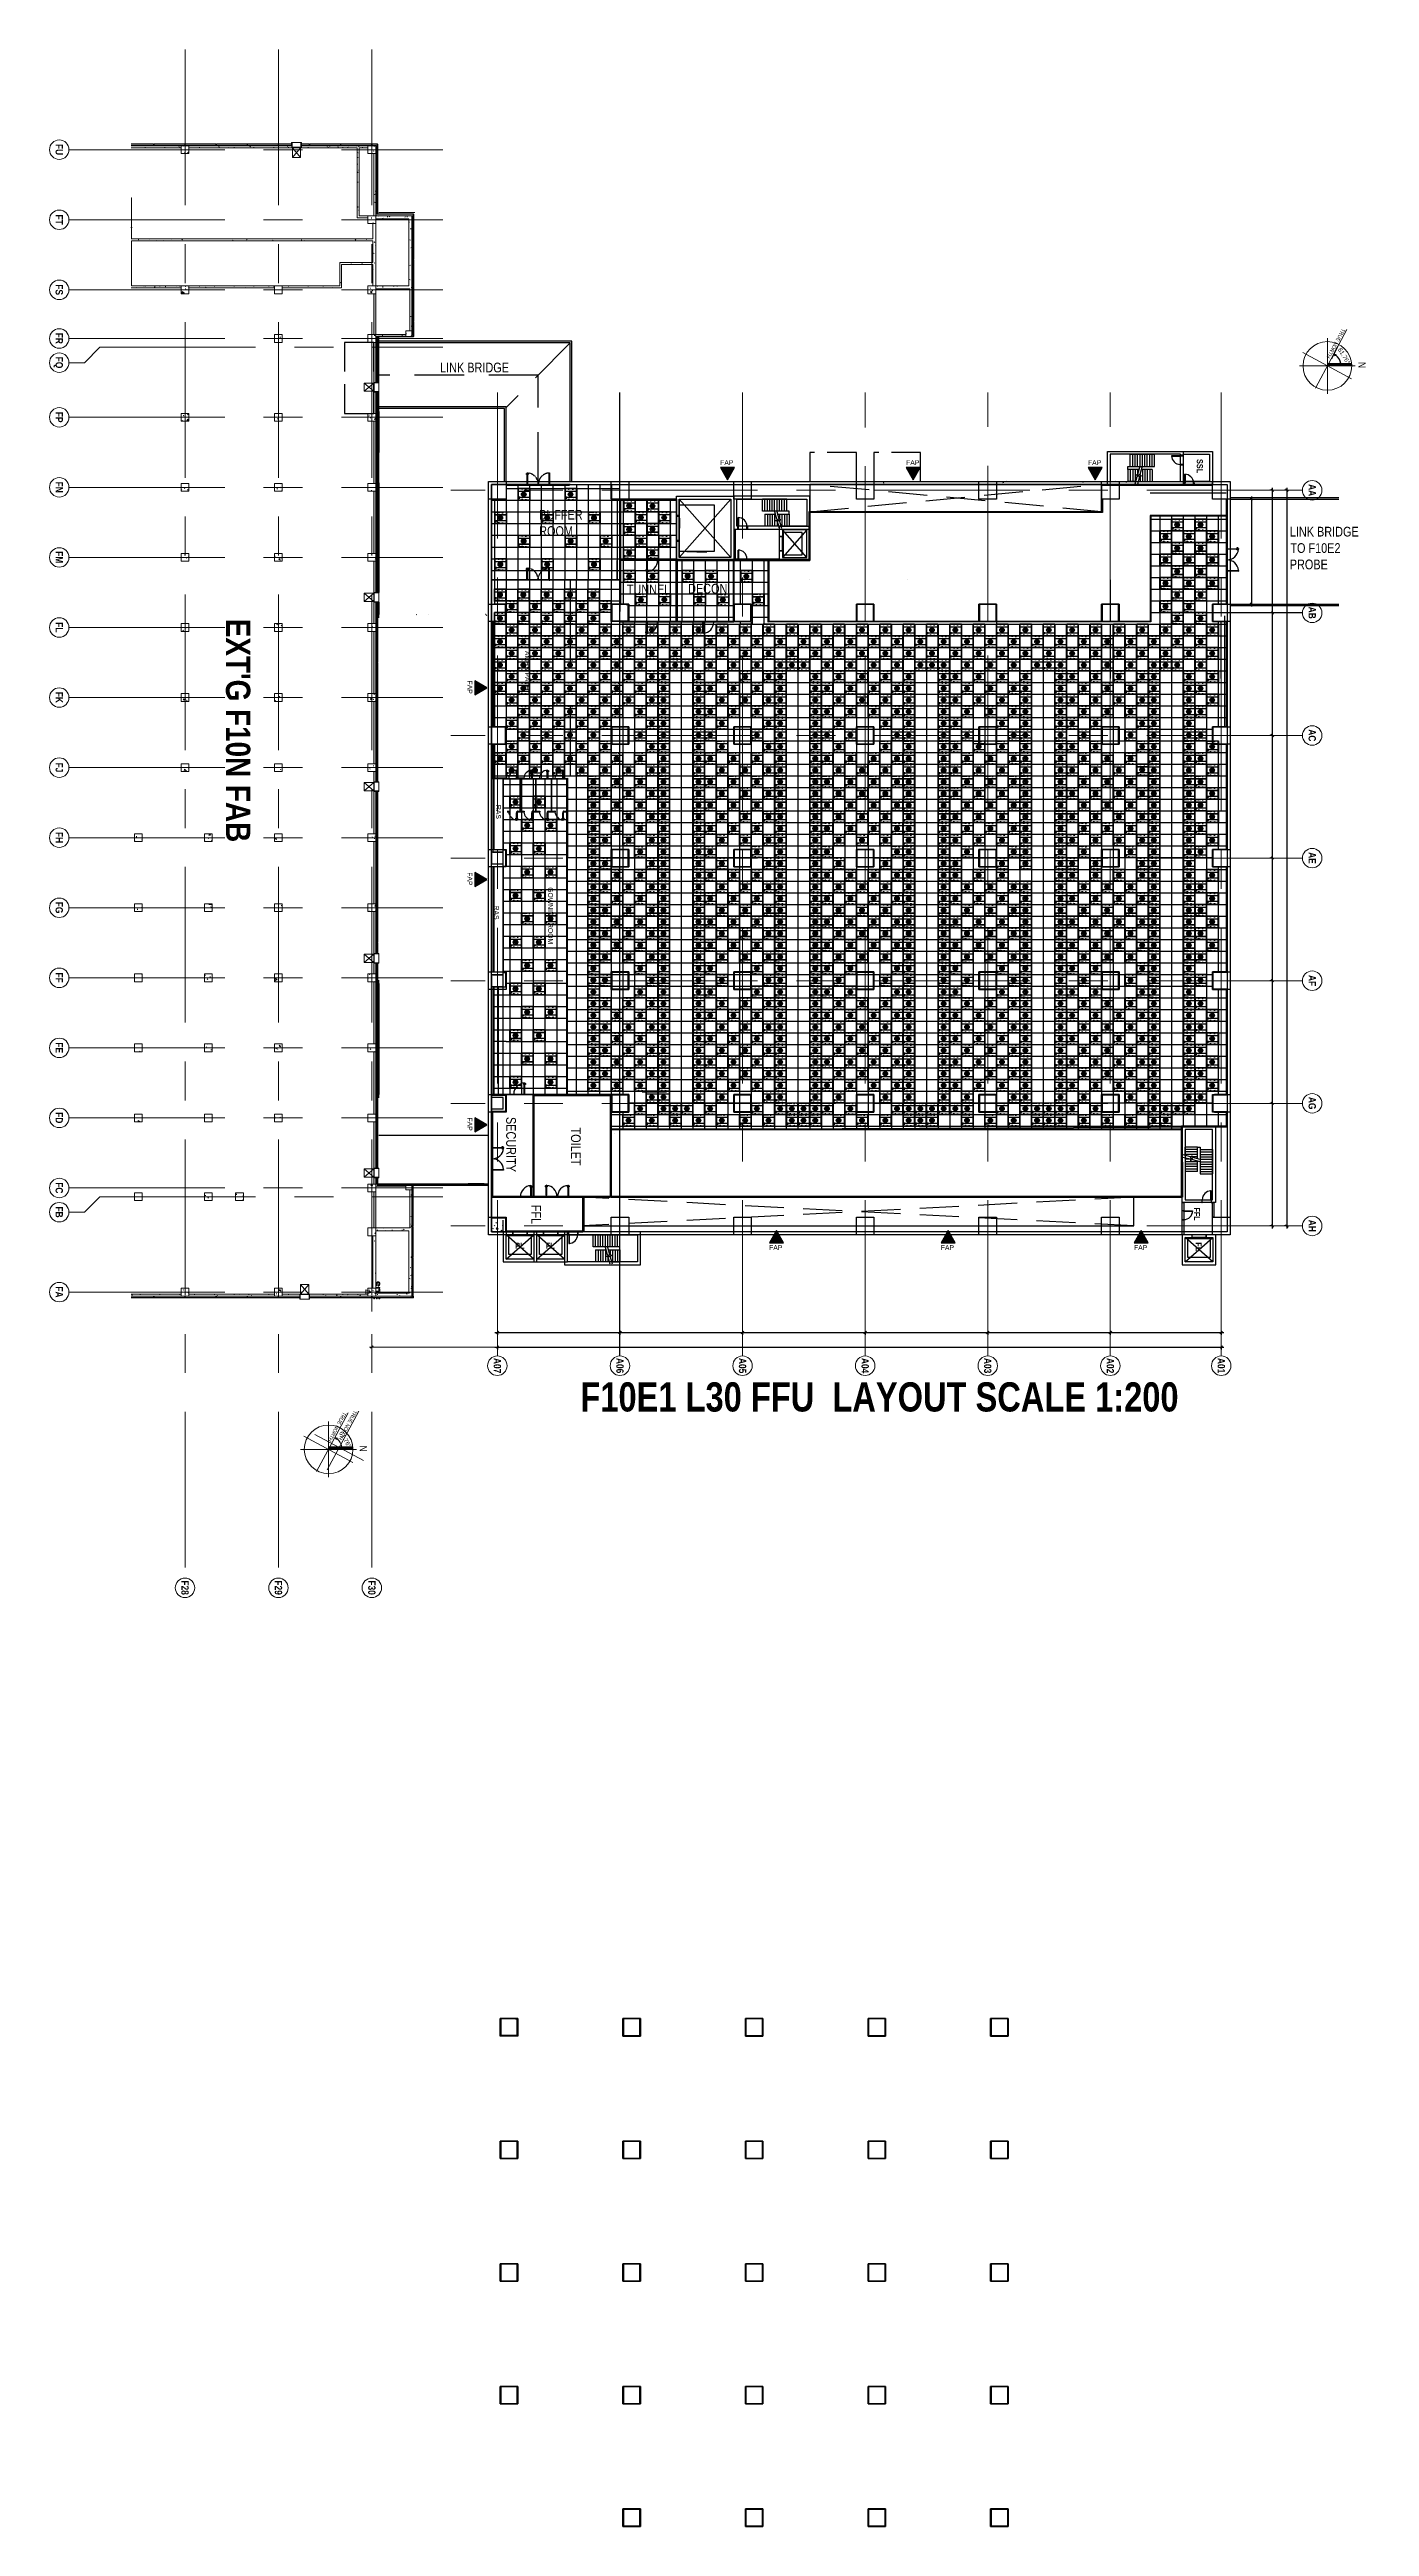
# Model space of a CAD drawing. Extents: x -14231 to 516634, y -267190 to 70805.
# Drawn here: x 181670 to 317327, y -267190 to -12650 of the extents above; entities that cross this region are included whole.
import ezdxf

# ---------------------------------------------------------------- set-up
doc = ezdxf.new("R2010")
doc.units = 0
doc.header["$LTSCALE"] = 8
for name, pattern in [('188K-SM-03-F10-ARCH-PA-Y2257103$0$DASHED', [19.05, 12.7, -6.35]), ('Access Line', [382.3, 250, -132.3]), ('Centre', [7937.5, 1587.5, -1190.625, 3968.75, -1190.625]), ('Dash', [1587.5, 793.75, -793.75]), ('IDA - Grid Line', [3500, 2000, -500, 500, -500]), ('IDA - Hidden 065', [537.5, 375, -162.5]), ('IDA - Hidden 2-1', [750, 500, -250]), ('IMPORT-DASHED2 _3_', [952.5, 635, -317.5]), ('Overhead', [992.1875, 595.3125, -396.875])]:
    doc.linetypes.add(name, pattern=pattern)
doc.layers.get('0').update_dxf_attribs({"color": 1, "linetype": 'CONTINUOUS'})
doc.layers.get('Defpoints').update_dxf_attribs({"linetype": 'CONTINUOUS'})
for name, color, linetype in [('000_CTCI_CSA', 7, 'CONTINUOUS'), ('1', 1, 'CONTINUOUS'), ('2', 2, 'CONTINUOUS'), ('AC-DD', 3, 'CONTINUOUS'), ('CTCI', 4, 'CONTINUOUS')]:
    doc.layers.add(name, color=color, linetype=linetype)
for name, color, linetype, lineweight in [('A-_--------_A', 7, 'CONTINUOUS', 9), ('A-_ANOTGRID_E', 7, 'CONTINUOUS', 9), ('A-_ANOTTEXT_A', 7, 'CONTINUOUS', 9), ('A-_CLAD----_E', 7, 'CONTINUOUS', 9), ('A-_CLAD----_E1', 7, 'CONTINUOUS', 9), ('A-_FLOR----_E', 7, 'CONTINUOUS', 9), ('A-_WALL----_E', 7, 'CONTINUOUS', 9), ('A-_WALL----_H', 7, 'CONTINUOUS', 9), ('A-_WIND----_E', 7, 'CONTINUOUS', 9), ('A-ANOT----_D', 7, 'CONTINUOUS', 9), ('A-COLN----_E', 7, 'CONTINUOUS', 9), ('A-COLN----_E1', 7, 'CONTINUOUS', 9)]:
    doc.layers.add(name, color=color, linetype=linetype, lineweight=lineweight)
doc.layers.add('A-_--------_E-', color=7, linetype='CONTINUOUS', lineweight=9, true_color=0x00a600)
doc.styles.add('Arial', font='arial.ttf', dxfattribs={"width": 0.8, "height": 0.25})
doc.styles.add('Arial Narrow', font='ARIALN.TTF', dxfattribs={"height": 0.2})
doc.styles.add('Arial Narrow_1', font='ARIALN.TTF', dxfattribs={"height": 0.18})
doc.styles.add('Arial Narrow_2', font='ARIALN.TTF', dxfattribs={"width": 0.8, "height": 0.22})
doc.styles.add('Arial Narrow_B', font='ARIALNB.TTF', dxfattribs={"height": 750})
doc.styles.add('Arial Narrow_B_1', font='ARIALNB.TTF', dxfattribs={"height": 625})
doc.styles.add('Arial_1', font='arial.ttf', dxfattribs={"width": 0.8, "height": 450})
doc.styles.add('Site Area', font='arial.ttf', dxfattribs={"width": 0.8})
doc.dimstyles.new('IDA_-_Arial_-_1_8mm_-_Black_-_Angular_2', dxfattribs={"dimscale": 304.8, "dimtxt": 459.11673, "dimasz": 0.82021, "dimexe": 1.968504, "dimexo": 1.230315, "dimgap": 1.230315, "dimtad": 1, "dimdec": 0, "dimzin": 0, "dimdsep": 46, "dimtxsty": 'Arial_1', "dimblk1": 'OPEN30', "dimblk2": 'OPEN30', "dimsah": 1, "dimcen": 0.09, "dimdle": 0.82021, "dimazin": 0, "dimtfac": 1, "dimtdec": 4, "dimtix": 1, "dimtmove": 0, "dimatfit": 3, "dimfxl": 1, "dimtvp": 1, "dimtolj": 1, "dimtzin": 0, "dimarcsym": 2})
doc.dimstyles.new('IDA_-_Arial_-_2_5mm_-_Black_-_Diagonal', dxfattribs={"dimscale": 304.8, "dimtxt": 639.644359, "dimasz": 0.82021, "dimexe": 0.82021, "dimexo": 0.82021, "dimgap": 0, "dimtad": 1, "dimdec": 0, "dimzin": 0, "dimdsep": 46, "dimtxsty": 'Arial Narrow_2', "dimblk1": 'OBLIQUE', "dimblk2": 'OBLIQUE', "dimsah": 1, "dimcen": 0.09, "dimdle": 0.82021, "dimazin": 0, "dimtfac": 1, "dimtdec": 4, "dimtix": 1, "dimtmove": 0, "dimatfit": 3, "dimfxl": 1, "dimtvp": 1, "dimtolj": 1, "dimtzin": 0, "dimarcsym": 2})
pattern_1 = [(270, (-110762.2, 809413.83), (508, -2032), [83.82, -1440.18, 83.82, -1440.18, -8128]), (270, (-110762.2, 809413.83), (508, -2032), [-3048, 83.82, -2964.18, 83.82, -1440.18, -3556]), (270, (-110762.2, 809413.83), (508, -2032), [-7620, 83.82, -932.18, 83.82, -2456.18]), (30, (-110508.2, 808651.83), (1505.76362, 1455.9409), [83.82, -1440.18, 83.82, -1440.18, -8128]), (30, (-110508.2, 808651.83), (1505.76362, 1455.9409), [-3048, 83.82, -2964.18, 83.82, -1440.18, -3556]), (30, (-110508.2, 808651.83), (1505.76362, 1455.9409), [-7620, 83.82, -932.18, 83.82, -2456.18]), (150, (-109492.2, 808397.83), (-2013.76362, 576.0591), [83.82, -1440.18, 83.82, -1440.18, -8128]), (150, (-109492.2, 808397.83), (-2013.76362, 576.0591), [-3048, 83.82, -2964.18, 83.82, -1440.18, -3556]), (150, (-109492.2, 808397.83), (-2013.76362, 576.0591), [-7620, 83.82, -932.18, 83.82, -2456.18])]

msp = doc.modelspace()

# ---------------------------------------------------------------- texts
at = {"color": 252, "style": 'Site Area', "width": 0.8}
msp.add_text('LINK BRIDGE', height=1000, dxfattribs=at).set_placement((221809.3, -45825.8))
at = {"color": 8, "true_color": 0x808080, "style": 'Site Area', "width": 0.8}
for s, p in [('TO F10E2', (309197.2, -64379.8)), ('LINK BRIDGE', (309141.6, -62695.4)), ('PROBE', (309137.2, -66064.2))]:
    msp.add_text(s, height=1000, dxfattribs=at).set_placement(p)
at = {"color": 252, "style": 'Site Area', "width": 0.8}
for s, height, p in [('GOWNING ROOM ', 500, (232908.3, -98732.8)), ('RAS', 500, (227352.4, -100624.3)), ('SECURITY', 1000, (228600.8, -122344.5)), ('TOILET', 1000, (235262.1, -123431.5)), ('FFL', 1000, (231178.1, -131370.5))]:
    msp.add_text(s, height=height, rotation=270, dxfattribs=at).set_placement(p)
at = {"color": 252, "insert": (228061.1, -90278.6), "char_height": 500, "width": 1789.079, "attachment_point": 1, "rotation": 270, "style": 'Site Area'}
msp.add_mtext('RAS', dxfattribs=at)
at = {"color": 8, "true_color": 0x808080, "insert": (236232.6, -149611.8, 0), "char_height": 3000, "attachment_point": 1, "style": 'Site Area'}
msp.add_mtext_dynamic_manual_height_columns('{\\fArial|b1|i0|c0|p34;F10E1 L30 FFU  LAYOUT SCALE 1:200 }', width=133992.306, gutter_width=24254.8, heights=[0], dxfattribs=at)
at = {"layer": '000_CTCI_CSA', "color": 8, "true_color": 0x808080, "style": 'Arial', "width": 0.8}
for p in [(250596.9, -55352.7), (269706.9, -55352.7), (288396.9, -55352.7), (255629.2, -136013.8), (273269.2, -136013.8), (293129.2, -136013.8)]:
    msp.add_text('FAP', height=500, dxfattribs=at).set_placement(p)
at = {"layer": '000_CTCI_CSA', "color": 8, "true_color": 0x808080, "style": 'Arial Narrow_B_1'}
for s, p in [('SSL', (299581.8, -54731.3)), ('FFL', (299284.6, -131640.7)), ('FL', (299455.8, -135225.1))]:
    msp.add_text(s, height=625, rotation=270, dxfattribs=at).set_placement(p)
at = {"layer": '000_CTCI_CSA', "color": 8, "true_color": 0x808080, "width": 0.8}
for s, style, p in [('AMHS PATH', 'Site Area', (230520.2, -74445.3)), ('FAP', 'Arial', (224623.5, -77498.6)), ('FAP', 'Arial', (224623.5, -97198.6)), ('FAP', 'Arial', (224623.5, -122398.6))]:
    msp.add_text(s, height=500, rotation=270, dxfattribs=dict(at, style=style)).set_placement(p)
at = {"layer": '000_CTCI_CSA', "color": 8, "true_color": 0x808080, "style": 'Arial Narrow_B_1'}
for s, p in [('PL', (229532.4, -135891.6)), ('FL', (232681.6, -135891.6))]:
    msp.add_text(s, height=625, dxfattribs=at).set_placement(p)
at = {"layer": '000_CTCI_CSA', "color": 8, "true_color": 0x808080, "insert": (305187.8, -64172.3), "char_height": 0.22, "width": 2375.822, "attachment_point": 5, "rotation": 90, "style": 'Arial Narrow_2'}
msp.add_mtext('\\A1;10800', dxfattribs=at)
at = {"layer": '000_CTCI_CSA', "color": 8, "true_color": 0x808080, "insert": (224951.5, -126718.3), "char_height": 0.22, "attachment_point": 5, "rotation": 90, "style": 'Arial Narrow_2'}
msp.add_mtext('\\A1;5000', dxfattribs=at)
at = {"layer": 'A-_--------_A', "insert": (214291.5, -156113.8), "char_height": 750, "width": 761.603, "attachment_point": 1, "rotation": 270, "style": 'Arial Narrow'}
msp.add_mtext('N', dxfattribs=at)
at = {"layer": 'A-_ANOTGRID_E', "color": 253, "true_color": 0xaaaaaa, "char_height": 750, "attachment_point": 1, "rotation": 270, "style": 'Arial Narrow_B'}
for s, insert, width in [('FU', (183041.4, -22355.5), 1402.953), ('FT', (183041.4, -29605.5), 1282.7), ('FS', (183041.4, -36780.5), 1342.827), ('FR', (183041.4, -41755.5), 1402.953), ('FQ', (183041.4, -44218), 1463.08), ('FP', (183041.4, -49880.5), 1342.827), ('FN', (183041.4, -57055.5), 1402.953), ('FM', (183041.4, -64206.8), 1523.206), ('FL', (183041.4, -71505.5), 1282.7), ('FK', (183041.4, -78655.5), 1402.953), ('FJ', (183041.4, -85930.5), 1222.573), ('FH', (183041.4, -93055.5), 1402.953), ('FG', (183041.4, -100230.5), 1463.08), ('FF', (183041.4, -107505.5), 1282.7), ('FE', (183041.4, -114680.5), 1342.827), ('FD', (183041.4, -121855.5), 1402.953), ('FC', (183041.4, -129055.5), 1402.953), ('FB', (183041.4, -131543), 1402.953), ('FA', (183041.4, -139755.5), 1402.953), ('F28', (195972, -169973.7), 1803.797), ('F29', (205572, -169973.7), 1803.797), ('F30', (215172, -169973.7), 1803.797)]:
    msp.add_mtext(s, dxfattribs=dict(at, insert=insert, width=width))
at = {"layer": 'A-_ANOTGRID_E', "color": 8, "true_color": 0x808080, "char_height": 750, "attachment_point": 1, "rotation": 270, "style": 'Arial Narrow_B'}
for s, insert, width in [('AA', (311818.8, -57307.4), 1523.206), ('AB', (311818.8, -69907.4), 1523.206), ('AC', (311818.8, -82507.4), 1523.206), ('AE', (311818.8, -95131.2), 1463.08), ('AF', (311818.8, -107756.2), 1402.953), ('AG', (311818.8, -120282.4), 1583.333), ('AH', (311818.8, -132907.4), 1523.206), ('A07', (228071.4, -147111.4), 1924.05), ('A06', (240671.4, -147111.3), 1924.05), ('A05', (253271.4, -147111.3), 1924.05), ('A04', (265871.4, -147111.3), 1924.05), ('A03', (278471.4, -147111.3), 1924.05), ('A02', (291071.4, -147111.3), 1924.05), ('A01', (302471.4, -147111.3), 1924.05)]:
    msp.add_mtext(s, dxfattribs=dict(at, insert=insert, width=width))
at = {"layer": 'A-_ANOTTEXT_A'}
for s, height, rotation, style, p in [("EXT'G F10N FAB", 2500, 270, 'Arial Narrow_B_1', (199803.5, -71150.9)), ('TRUE NORTH', 375, 241.4535, 'Arial Narrow_1', (211870, -152621.9))]:
    msp.add_text(s, height=height, rotation=rotation, dxfattribs=dict(at, style=style)).set_placement(p)
at = {"layer": 'A-_ANOTTEXT_A', "char_height": 375, "width": 3447.256, "attachment_point": 1, "rotation": 241.4535, "style": 'Arial Narrow_1'}
for insert in [(314844.7, -41469.9), (213294.3, -152635.6)]:
    msp.add_mtext('TRUE NORTH', dxfattribs=dict(at, insert=insert))
at = {"layer": 'A-ANOT----_D', "color": 252, "insert": (303888.2, -65303.3), "char_height": 0.22, "width": 2375.822, "attachment_point": 5, "style": 'Arial Narrow_2'}
msp.add_mtext('\\A1;10800', dxfattribs=at)
at = {"layer": 'A-ANOT----_D', "insert": (228505.3, -126807), "char_height": 0.22, "attachment_point": 5, "style": 'Arial Narrow_2'}
msp.add_mtext('\\A1;5000', dxfattribs=at)
at = {"layer": 'A-ANOT----_D', "insert": (221243.9, -145994), "char_height": 0.22, "width": 2375.822, "attachment_point": 5, "style": 'Arial Narrow_2'}
msp.add_mtext('\\A1;12900', dxfattribs=at)
at = {"layer": 'A-ANOT----_D', "insert": (212067.1, -155475), "char_height": 450, "width": 1720.628, "attachment_point": 5, "rotation": 300.88, "style": 'Arial_1'}
msp.add_mtext('\\A1;61.76°', dxfattribs=at)
at = {"layer": 'CTCI', "color": 252, "style": 'Site Area', "width": 0.8}
for s, p in [('BUFFER', (231993.7, -60952.7, 0)), ('ROOM', (231993.7, -62636.4, 0)), ('TUNNEL', (240997.4, -68631, 0)), ('DECON', (247298.7, -68556.9, 0))]:
    msp.add_text(s, height=1000, dxfattribs=at).set_placement(p)

# ---------------------------------------------------------------- blocks, each defined once
blk = doc.blocks.new('_Open30')
at = {"color": 0, "linetype": 'ByBlock', "lineweight": -2}
for p, q in [((-1, 0.3), (0, 0)), ((0, 0), (-1, -0.3)), ((0, 0), (-1, 0))]:
    blk.add_line(p, q, dxfattribs=at)
blk = doc.blocks.new('*D294')
at = {"layer": 'A-ANOT----_D', "color": 0, "lineweight": -2, "transparency": 16777216}
for p, q in [((314053, -43206), (313378, -44461)), ((315221, -45159), (313796, -45159))]:
    blk.add_line(p, q, dxfattribs=at)
blk.add_arc((313003, -45159), 1392, 10.30135, 51.45865, dxfattribs=at)
at = {"layer": 'Defpoints', "color": 0, "transparency": 16777216}
for p in [(314230, -42876), (313003, -45159), (314307, -44670), (315596, -45159)]:
    blk.add_point(p, dxfattribs=at)
at = {"layer": 'A-ANOT----_D', "color": 0, "lineweight": -2, "transparency": 16777216, "xscale": 250, "yscale": 250, "zscale": 250}
for p, rotation in [((313662, -43933), 146.6093274653374), ((314396, -45159), 275.1506725346597)]:
    blk.add_blockref('_Open30', p, dxfattribs=dict(at, rotation=rotation))
at = {"layer": 'A-ANOT----_D', "color": 0, "transparency": 16777216, "insert": (314718, -44134), "char_height": 450, "width": 1720.63, "attachment_point": 5, "rotation": 300.88, "style": 'Arial_1'}
blk.add_mtext('\\A1;61.76°', dxfattribs=at)
blk = doc.blocks.new('IDA - North Point _ Scale Bar - North Point Only-9867521-PH1 LEVEL 3 - PROBE')
at = {"layer": 'A-_--------_A'}
h = blk.add_hatch(color=256, dxfattribs=at)
edge = h.paths.add_edge_path()
edge.add_line((-0.5, 0.9), (8.3, 5.6))
edge.add_arc((0, 0), 10, 28.24, 33.9792, ccw=False)
edge.add_line((8.8, 4.7), (0, 0))
edge.add_line((0, 0), (-0.5, 0.9))
for p, q in [((10.1, 5.4), (-10.1, -5.4)), ((-5.4, 10.1), (5.4, -10.1)), ((8.3, 5.6), (-0.5, 0.9)), ((-0.5, 0.9), (0, 0)), ((0, 0), (8.8, 4.7))]:
    blk.add_line(p, q, dxfattribs=at)
blk.add_circle((0, 0), 10, dxfattribs=at)
blk.add_arc((0, 0), 10, 28.24, 33.9792, dxfattribs=at)
at = {"layer": 'A-_--------_A', "insert": (13.1, 8.8), "char_height": 3, "width": 3.046, "attachment_point": 1, "rotation": 298.24, "style": 'Arial Narrow'}
blk.add_mtext('N', dxfattribs=at)
blk = doc.blocks.new('IDA - Rectangle Column - 800W X 800D-9805045-PH1 LEVEL 3 - PROBE')
at = {"layer": 'A-COLN----_E1', "true_color": 0xaaaaaa}
h = blk.add_hatch(dxfattribs=at)
h.set_pattern_fill('FP_2', color=253, style=0, pattern_type=2)
h.set_pattern_definition([(320, (-306356.1, 949757.2), (-159.3907, -1821.8403), [190.5, -2095.5]), (265, (-306356.1, 949757.2), (1910.5674, 352.428), [152.4, -1676.4]), (10.451, (-306369.4, 949605.4), (1751.166, -1469.4262), [161.9, -1780.901]), (316.184, (-305848.1, 949757.2), (-420.428, -2710.791), [285.75, -3143.25]), (6.636, (-305883.2, 949531.3), (2474.276, -2374.0256), [242.85, -2671.351]), (261.184, (-305848, 949757.2), (2474.2525, -2374.05), [228.6, -2514.6]), (291, (-305975.1, 949503.2), (-1022.6516, -1516.1442), [190.5, -2095.5]), (236, (-305975.1, 949503.2), (1841.8805, -618.021), [152.4, -1676.4]), (341.451, (-306060.3, 949376.8), (819.2124, -2134.1713), [161.9, -1780.901]), (307.5, (-306356.1, 949757.2), (845.5504, -30.88603), [83.82, -1572.26, 83.82, -3300.73]), (307.5, (-306356.1, 949757.2), (845.5504, -30.88603), [-1739.9, -1617.98, 83.82, -1598.93]), (277.5, (-306356.1, 949757.2), (1001.80575, -668.1966), [83.82, -886.46, 83.82, -2175.51]), (277.5, (-306356.1, 949757.2), (1001.80575, -668.1966), [-1054.1, -1534.16, 83.82, -557.53]), (237.5, (-306356.1, 950323.6), (-57.2896, -1355.90933), [83.82, -551.18, 83.82, -4526.28]), (237.5, (-306356.1, 950323.6), (-57.2896, -1355.90933), [-718.82, -1897.38, 83.82, -2545.08]), (227.5, (-306356.1, 950577.6), (254.2664, -1481.2932), [83.82, -741.68, 83.82, -3098.8]), (227.5, (-306356.1, 950577.6), (254.2664, -1481.2932), [-909.32, -1231.9, 83.82, -1783.08])])
h.paths.add_polyline_path([(-400, -400), (400, -400), (400, 400), (-400, 400)])
at = {"layer": 'A-COLN----_E', "color": 253, "true_color": 0xaaaaaa}
for p, q in [((400, 400), (-400, 400)), ((-400, 400), (-400, -400)), ((400, -400), (400, 400)), ((-400, -400), (400, -400))]:
    blk.add_line(p, q, dxfattribs=at)
blk = doc.blocks.new('IDA - Rectangle Column - 800W X 800D-V1-PH1 LEVEL 3 - PROBE')
at = {"layer": 'A-COLN----_E1', "true_color": 0xaaaaaa}
h = blk.add_hatch(dxfattribs=at)
h.set_pattern_fill('FP_3', color=253, style=0, pattern_type=2)
h.set_pattern_definition([(320, (-315956.1, 949757.2), (-159.3907, -1821.8403), [190.5, -2095.5]), (265, (-315956.1, 949757.2), (1910.5674, 352.428), [152.4, -1676.4]), (10.451, (-315969.4, 949605.4), (1751.166, -1469.4262), [161.9, -1780.901]), (316.184, (-315448.1, 949757.2), (-420.428, -2710.791), [285.75, -3143.25]), (6.636, (-315483.2, 949531.3), (2474.276, -2374.0256), [242.85, -2671.351]), (261.184, (-315448, 949757.2), (2474.2525, -2374.05), [228.6, -2514.6]), (291, (-315575.1, 949503.2), (-1022.6516, -1516.1442), [190.5, -2095.5]), (236, (-315575.1, 949503.2), (1841.8805, -618.021), [152.4, -1676.4]), (341.451, (-315660.3, 949376.8), (819.2124, -2134.1713), [161.9, -1780.901]), (307.5, (-315956.1, 949757.2), (845.5504, -30.88603), [83.82, -1572.26, 83.82, -3300.73]), (307.5, (-315956.1, 949757.2), (845.5504, -30.88603), [-1739.9, -1617.98, 83.82, -1598.93]), (277.5, (-315956.1, 949757.2), (1001.80575, -668.1966), [83.82, -886.46, 83.82, -2175.51]), (277.5, (-315956.1, 949757.2), (1001.80575, -668.1966), [-1054.1, -1534.16, 83.82, -557.53]), (237.5, (-315956.1, 950323.6), (-57.2896, -1355.90933), [83.82, -551.18, 83.82, -4526.28]), (237.5, (-315956.1, 950323.6), (-57.2896, -1355.90933), [-718.82, -1897.38, 83.82, -2545.08]), (227.5, (-315956.1, 950577.6), (254.2664, -1481.2932), [83.82, -741.68, 83.82, -3098.8]), (227.5, (-315956.1, 950577.6), (254.2664, -1481.2932), [-909.32, -1231.9, 83.82, -1783.08])])
h.paths.add_polyline_path([(-400, -400), (400, -400), (400, 400), (-400, 400)])
at = {"layer": 'A-COLN----_E', "color": 253, "true_color": 0xaaaaaa}
for p, q in [((400, 400), (-400, 400)), ((-400, 400), (-400, -400)), ((400, -400), (400, 400)), ((-400, -400), (400, -400))]:
    blk.add_line(p, q, dxfattribs=at)
blk = doc.blocks.new('IDA - Rectangle Column - 800W X 800D-V2-PH1 LEVEL 3 - PROBE')
at = {"layer": 'A-COLN----_E1', "true_color": 0xaaaaaa}
h = blk.add_hatch(dxfattribs=at)
h.set_pattern_fill('FP_4', color=253, style=0, pattern_type=2)
h.set_pattern_definition([(320, (-325556.1, 949757.2), (-159.3907, -1821.8403), [190.5, -2095.5]), (265, (-325556.1, 949757.2), (1910.5674, 352.428), [152.4, -1676.4]), (10.451, (-325569.4, 949605.4), (1751.166, -1469.4262), [161.9, -1780.901]), (316.184, (-325048.1, 949757.2), (-420.428, -2710.791), [285.75, -3143.25]), (6.636, (-325083.2, 949531.3), (2474.276, -2374.0256), [242.85, -2671.351]), (261.184, (-325048, 949757.2), (2474.2525, -2374.05), [228.6, -2514.6]), (291, (-325175.1, 949503.2), (-1022.6516, -1516.1442), [190.5, -2095.5]), (236, (-325175.1, 949503.2), (1841.8805, -618.021), [152.4, -1676.4]), (341.451, (-325260.3, 949376.8), (819.2124, -2134.1713), [161.9, -1780.901]), (307.5, (-325556.1, 949757.2), (845.5504, -30.88603), [83.82, -1572.26, 83.82, -3300.73]), (307.5, (-325556.1, 949757.2), (845.5504, -30.88603), [-1739.9, -1617.98, 83.82, -1598.93]), (277.5, (-325556.1, 949757.2), (1001.80575, -668.1966), [83.82, -886.46, 83.82, -2175.51]), (277.5, (-325556.1, 949757.2), (1001.80575, -668.1966), [-1054.1, -1534.16, 83.82, -557.53]), (237.5, (-325556.1, 950323.6), (-57.2896, -1355.90933), [83.82, -551.18, 83.82, -4526.28]), (237.5, (-325556.1, 950323.6), (-57.2896, -1355.90933), [-718.82, -1897.38, 83.82, -2545.08]), (227.5, (-325556.1, 950577.6), (254.2664, -1481.2932), [83.82, -741.68, 83.82, -3098.8]), (227.5, (-325556.1, 950577.6), (254.2664, -1481.2932), [-909.32, -1231.9, 83.82, -1783.08])])
h.paths.add_polyline_path([(-400, -400), (400, -400), (400, 400), (-400, 400)])
at = {"layer": 'A-COLN----_E', "color": 253, "true_color": 0xaaaaaa}
for p, q in [((400, 400), (-400, 400)), ((-400, 400), (-400, -400)), ((400, -400), (400, 400)), ((-400, -400), (400, -400))]:
    blk.add_line(p, q, dxfattribs=at)
blk = doc.blocks.new('IDA - Rectangle Column - 800W X 800D-V3-PH1 LEVEL 3 - PROBE')
at = {"layer": 'A-COLN----_E1', "true_color": 0xaaaaaa}
h = blk.add_hatch(dxfattribs=at)
h.set_pattern_fill('FP_5', color=253, style=0, pattern_type=2)
h.set_pattern_definition([(320, (-325556.1, 943557.2), (-159.3907, -1821.8403), [190.5, -2095.5]), (265, (-325556.1, 943557.2), (1910.5674, 352.428), [152.4, -1676.4]), (10.451, (-325569.4, 943405.4), (1751.166, -1469.4262), [161.9, -1780.901]), (316.184, (-325048.1, 943557.2), (-420.428, -2710.791), [285.75, -3143.25]), (6.636, (-325083.2, 943331.3), (2474.276, -2374.0256), [242.85, -2671.351]), (261.184, (-325048, 943557.2), (2474.2525, -2374.05), [228.6, -2514.6]), (291, (-325175.1, 943303.2), (-1022.6516, -1516.1442), [190.5, -2095.5]), (236, (-325175.1, 943303.2), (1841.8805, -618.021), [152.4, -1676.4]), (341.451, (-325260.3, 943176.8), (819.2124, -2134.1713), [161.9, -1780.901]), (307.5, (-325556.1, 943557.2), (845.5504, -30.88603), [83.82, -1572.26, 83.82, -3300.73]), (307.5, (-325556.1, 943557.2), (845.5504, -30.88603), [-1739.9, -1617.98, 83.82, -1598.93]), (277.5, (-325556.1, 943557.2), (1001.80575, -668.1966), [83.82, -886.46, 83.82, -2175.51]), (277.5, (-325556.1, 943557.2), (1001.80575, -668.1966), [-1054.1, -1534.16, 83.82, -557.53]), (237.5, (-325556.1, 944123.6), (-57.2896, -1355.90933), [83.82, -551.18, 83.82, -4526.28]), (237.5, (-325556.1, 944123.6), (-57.2896, -1355.90933), [-718.82, -1897.38, 83.82, -2545.08]), (227.5, (-325556.1, 944377.6), (254.2664, -1481.2932), [83.82, -741.68, 83.82, -3098.8]), (227.5, (-325556.1, 944377.6), (254.2664, -1481.2932), [-909.32, -1231.9, 83.82, -1783.08])])
h.paths.add_polyline_path([(-400, -400), (400, -400), (400, 400), (-400, 400)])
at = {"layer": 'A-COLN----_E', "color": 253, "true_color": 0xaaaaaa}
for p, q in [((400, 400), (-400, 400)), ((-400, 400), (-400, -400)), ((400, -400), (400, 400)), ((-400, -400), (400, -400))]:
    blk.add_line(p, q, dxfattribs=at)
blk = doc.blocks.new('IDA - Rectangle Column - 800W X 800D-V4-PH1 LEVEL 3 - PROBE')
at = {"layer": 'A-COLN----_E1', "true_color": 0xaaaaaa}
h = blk.add_hatch(dxfattribs=at)
h.set_pattern_fill('FP_6', color=253, style=0, pattern_type=2)
h.set_pattern_definition([(320, (-325556.1, 939057.2), (-159.3907, -1821.8403), [190.5, -2095.5]), (265, (-325556.1, 939057.2), (1910.5674, 352.428), [152.4, -1676.4]), (10.451, (-325569.4, 938905.4), (1751.166, -1469.4262), [161.9, -1780.901]), (316.184, (-325048.1, 939057.2), (-420.428, -2710.791), [285.75, -3143.25]), (6.636, (-325083.2, 938831.3), (2474.276, -2374.0256), [242.85, -2671.351]), (261.184, (-325048, 939057.2), (2474.2525, -2374.05), [228.6, -2514.6]), (291, (-325175.1, 938803.2), (-1022.6516, -1516.1442), [190.5, -2095.5]), (236, (-325175.1, 938803.2), (1841.8805, -618.021), [152.4, -1676.4]), (341.451, (-325260.3, 938676.8), (819.2124, -2134.1713), [161.9, -1780.901]), (307.5, (-325556.1, 939057.2), (845.5504, -30.88603), [83.82, -1572.26, 83.82, -3300.73]), (307.5, (-325556.1, 939057.2), (845.5504, -30.88603), [-1739.9, -1617.98, 83.82, -1598.93]), (277.5, (-325556.1, 939057.2), (1001.80575, -668.1966), [83.82, -886.46, 83.82, -2175.51]), (277.5, (-325556.1, 939057.2), (1001.80575, -668.1966), [-1054.1, -1534.16, 83.82, -557.53]), (237.5, (-325556.1, 939623.6), (-57.2896, -1355.90933), [83.82, -551.18, 83.82, -4526.28]), (237.5, (-325556.1, 939623.6), (-57.2896, -1355.90933), [-718.82, -1897.38, 83.82, -2545.08]), (227.5, (-325556.1, 939877.6), (254.2664, -1481.2932), [83.82, -741.68, 83.82, -3098.8]), (227.5, (-325556.1, 939877.6), (254.2664, -1481.2932), [-909.32, -1231.9, 83.82, -1783.08])])
h.paths.add_polyline_path([(-400, -400), (400, -400), (400, 400), (-400, 400)])
at = {"layer": 'A-COLN----_E', "color": 253, "true_color": 0xaaaaaa}
for p, q in [((400, 400), (-400, 400)), ((-400, 400), (-400, -400)), ((400, -400), (400, 400)), ((-400, -400), (400, -400))]:
    blk.add_line(p, q, dxfattribs=at)
blk = doc.blocks.new('IDA - Rectangle Column - 800W X 800D-V5-PH1 LEVEL 3 - PROBE')
at = {"layer": 'A-COLN----_E1', "true_color": 0xaaaaaa}
h = blk.add_hatch(dxfattribs=at)
h.set_pattern_fill('FP_7', color=253, style=0, pattern_type=2)
h.set_pattern_definition([(320, (-325556.1, 931857.2), (-159.3907, -1821.8403), [190.5, -2095.5]), (265, (-325556.1, 931857.2), (1910.5674, 352.428), [152.4, -1676.4]), (10.451, (-325569.4, 931705.4), (1751.166, -1469.4262), [161.9, -1780.901]), (316.184, (-325048.1, 931857.2), (-420.428, -2710.791), [285.75, -3143.25]), (6.636, (-325083.2, 931631.3), (2474.276, -2374.0256), [242.85, -2671.351]), (261.184, (-325048, 931857.2), (2474.2525, -2374.05), [228.6, -2514.6]), (291, (-325175.1, 931603.2), (-1022.6516, -1516.1442), [190.5, -2095.5]), (236, (-325175.1, 931603.2), (1841.8805, -618.021), [152.4, -1676.4]), (341.451, (-325260.3, 931476.8), (819.2124, -2134.1713), [161.9, -1780.901]), (307.5, (-325556.1, 931857.2), (845.5504, -30.88603), [83.82, -1572.26, 83.82, -3300.73]), (307.5, (-325556.1, 931857.2), (845.5504, -30.88603), [-1739.9, -1617.98, 83.82, -1598.93]), (277.5, (-325556.1, 931857.2), (1001.80575, -668.1966), [83.82, -886.46, 83.82, -2175.51]), (277.5, (-325556.1, 931857.2), (1001.80575, -668.1966), [-1054.1, -1534.16, 83.82, -557.53]), (237.5, (-325556.1, 932423.6), (-57.2896, -1355.90933), [83.82, -551.18, 83.82, -4526.28]), (237.5, (-325556.1, 932423.6), (-57.2896, -1355.90933), [-718.82, -1897.38, 83.82, -2545.08]), (227.5, (-325556.1, 932677.6), (254.2664, -1481.2932), [83.82, -741.68, 83.82, -3098.8]), (227.5, (-325556.1, 932677.6), (254.2664, -1481.2932), [-909.32, -1231.9, 83.82, -1783.08])])
h.paths.add_polyline_path([(-400, -400), (400, -400), (400, 400), (-400, 400)])
at = {"layer": 'A-COLN----_E', "color": 253, "true_color": 0xaaaaaa}
for p, q in [((400, 400), (-400, 400)), ((-400, 400), (-400, -400)), ((400, -400), (400, 400)), ((-400, -400), (400, -400))]:
    blk.add_line(p, q, dxfattribs=at)
blk = doc.blocks.new('IDA - Rectangle Column - 800W X 800D-V6-PH1 LEVEL 3 - PROBE')
at = {"layer": 'A-COLN----_E1', "true_color": 0xaaaaaa}
h = blk.add_hatch(dxfattribs=at)
h.set_pattern_fill('FP_8', color=253, style=0, pattern_type=2)
h.set_pattern_definition([(320, (-325556.1, 924657.2), (-159.3907, -1821.8403), [190.5, -2095.5]), (265, (-325556.1, 924657.2), (1910.5674, 352.428), [152.4, -1676.4]), (10.451, (-325569.4, 924505.4), (1751.166, -1469.4262), [161.9, -1780.901]), (316.184, (-325048.1, 924657.2), (-420.428, -2710.791), [285.75, -3143.25]), (6.636, (-325083.2, 924431.3), (2474.276, -2374.0256), [242.85, -2671.351]), (261.184, (-325048, 924657.2), (2474.2525, -2374.05), [228.6, -2514.6]), (291, (-325175.1, 924403.2), (-1022.6516, -1516.1442), [190.5, -2095.5]), (236, (-325175.1, 924403.2), (1841.8805, -618.021), [152.4, -1676.4]), (341.451, (-325260.3, 924276.8), (819.2124, -2134.1713), [161.9, -1780.901]), (307.5, (-325556.1, 924657.2), (845.5504, -30.88603), [83.82, -1572.26, 83.82, -3300.73]), (307.5, (-325556.1, 924657.2), (845.5504, -30.88603), [-1739.9, -1617.98, 83.82, -1598.93]), (277.5, (-325556.1, 924657.2), (1001.80575, -668.1966), [83.82, -886.46, 83.82, -2175.51]), (277.5, (-325556.1, 924657.2), (1001.80575, -668.1966), [-1054.1, -1534.16, 83.82, -557.53]), (237.5, (-325556.1, 925223.6), (-57.2896, -1355.90933), [83.82, -551.18, 83.82, -4526.28]), (237.5, (-325556.1, 925223.6), (-57.2896, -1355.90933), [-718.82, -1897.38, 83.82, -2545.08]), (227.5, (-325556.1, 925477.6), (254.2664, -1481.2932), [83.82, -741.68, 83.82, -3098.8]), (227.5, (-325556.1, 925477.6), (254.2664, -1481.2932), [-909.32, -1231.9, 83.82, -1783.08])])
h.paths.add_polyline_path([(-400, -400), (400, -400), (400, 400), (-400, 400)])
at = {"layer": 'A-COLN----_E', "color": 253, "true_color": 0xaaaaaa}
for p, q in [((400, 400), (-400, 400)), ((-400, 400), (-400, -400)), ((400, -400), (400, 400)), ((-400, -400), (400, -400))]:
    blk.add_line(p, q, dxfattribs=at)
blk = doc.blocks.new('IDA - Rectangle Column - 800W X 800D-V7-PH1 LEVEL 3 - PROBE')
at = {"layer": 'A-COLN----_E1', "true_color": 0xaaaaaa}
h = blk.add_hatch(dxfattribs=at)
h.set_pattern_fill('FP_9', color=253, style=0, pattern_type=2)
h.set_pattern_definition([(320, (-325556.1, 917457.2), (-159.3907, -1821.8403), [190.5, -2095.5]), (265, (-325556.1, 917457.2), (1910.5674, 352.428), [152.4, -1676.4]), (10.451, (-325569.4, 917305.4), (1751.166, -1469.4262), [161.9, -1780.901]), (316.184, (-325048.1, 917457.2), (-420.428, -2710.791), [285.75, -3143.25]), (6.636, (-325083.2, 917231.3), (2474.276, -2374.0256), [242.85, -2671.351]), (261.184, (-325048, 917457.2), (2474.2525, -2374.05), [228.6, -2514.6]), (291, (-325175.1, 917203.2), (-1022.6516, -1516.1442), [190.5, -2095.5]), (236, (-325175.1, 917203.2), (1841.8805, -618.021), [152.4, -1676.4]), (341.451, (-325260.3, 917076.8), (819.2124, -2134.1713), [161.9, -1780.901]), (307.5, (-325556.1, 917457.2), (845.5504, -30.88603), [83.82, -1572.26, 83.82, -3300.73]), (307.5, (-325556.1, 917457.2), (845.5504, -30.88603), [-1739.9, -1617.98, 83.82, -1598.93]), (277.5, (-325556.1, 917457.2), (1001.80575, -668.1966), [83.82, -886.46, 83.82, -2175.51]), (277.5, (-325556.1, 917457.2), (1001.80575, -668.1966), [-1054.1, -1534.16, 83.82, -557.53]), (237.5, (-325556.1, 918023.6), (-57.2896, -1355.90933), [83.82, -551.18, 83.82, -4526.28]), (237.5, (-325556.1, 918023.6), (-57.2896, -1355.90933), [-718.82, -1897.38, 83.82, -2545.08]), (227.5, (-325556.1, 918277.6), (254.2664, -1481.2932), [83.82, -741.68, 83.82, -3098.8]), (227.5, (-325556.1, 918277.6), (254.2664, -1481.2932), [-909.32, -1231.9, 83.82, -1783.08])])
h.paths.add_polyline_path([(-400, -400), (400, -400), (400, 400), (-400, 400)])
at = {"layer": 'A-COLN----_E', "color": 253, "true_color": 0xaaaaaa}
for p, q in [((400, 400), (-400, 400)), ((-400, 400), (-400, -400)), ((400, -400), (400, 400)), ((-400, -400), (400, -400))]:
    blk.add_line(p, q, dxfattribs=at)
blk = doc.blocks.new('IDA - Rectangle Column - 800W X 800D-V8-PH1 LEVEL 3 - PROBE')
at = {"layer": 'A-COLN----_E1', "true_color": 0xaaaaaa}
h = blk.add_hatch(dxfattribs=at)
h.set_pattern_fill('FP_10', color=253, style=0, pattern_type=2)
h.set_pattern_definition([(320, (-325556.1, 910257.2), (-159.3907, -1821.8403), [190.5, -2095.5]), (265, (-325556.1, 910257.2), (1910.5674, 352.428), [152.4, -1676.4]), (10.451, (-325569.4, 910105.4), (1751.166, -1469.4262), [161.9, -1780.901]), (316.184, (-325048.1, 910257.2), (-420.428, -2710.791), [285.75, -3143.25]), (6.636, (-325083.2, 910031.3), (2474.276, -2374.0256), [242.85, -2671.351]), (261.184, (-325048, 910257.2), (2474.2525, -2374.05), [228.6, -2514.6]), (291, (-325175.1, 910003.2), (-1022.6516, -1516.1442), [190.5, -2095.5]), (236, (-325175.1, 910003.2), (1841.8805, -618.021), [152.4, -1676.4]), (341.451, (-325260.3, 909876.8), (819.2124, -2134.1713), [161.9, -1780.901]), (307.5, (-325556.1, 910257.2), (845.5504, -30.88603), [83.82, -1572.26, 83.82, -3300.73]), (307.5, (-325556.1, 910257.2), (845.5504, -30.88603), [-1739.9, -1617.98, 83.82, -1598.93]), (277.5, (-325556.1, 910257.2), (1001.80575, -668.1966), [83.82, -886.46, 83.82, -2175.51]), (277.5, (-325556.1, 910257.2), (1001.80575, -668.1966), [-1054.1, -1534.16, 83.82, -557.53]), (237.5, (-325556.1, 910823.6), (-57.2896, -1355.90933), [83.82, -551.18, 83.82, -4526.28]), (237.5, (-325556.1, 910823.6), (-57.2896, -1355.90933), [-718.82, -1897.38, 83.82, -2545.08]), (227.5, (-325556.1, 911077.6), (254.2664, -1481.2932), [83.82, -741.68, 83.82, -3098.8]), (227.5, (-325556.1, 911077.6), (254.2664, -1481.2932), [-909.32, -1231.9, 83.82, -1783.08])])
h.paths.add_polyline_path([(-400, -400), (400, -400), (400, 400), (-400, 400)])
at = {"layer": 'A-COLN----_E', "color": 253, "true_color": 0xaaaaaa}
for p, q in [((400, 400), (-400, 400)), ((-400, 400), (-400, -400)), ((400, -400), (400, 400)), ((-400, -400), (400, -400))]:
    blk.add_line(p, q, dxfattribs=at)
blk = doc.blocks.new('IDA - Rectangle Column - 800W X 800D-V9-PH1 LEVEL 3 - PROBE')
at = {"layer": 'A-COLN----_E1', "true_color": 0xaaaaaa}
h = blk.add_hatch(dxfattribs=at)
h.set_pattern_fill('FP_11', color=253, style=0, pattern_type=2)
h.set_pattern_definition([(320, (-325556.1, 903057.2), (-159.3907, -1821.8403), [190.5, -2095.5]), (265, (-325556.1, 903057.2), (1910.5674, 352.428), [152.4, -1676.4]), (10.451, (-325569.4, 902905.4), (1751.166, -1469.4262), [161.9, -1780.901]), (316.184, (-325048.1, 903057.2), (-420.428, -2710.791), [285.75, -3143.25]), (6.636, (-325083.2, 902831.3), (2474.276, -2374.0256), [242.85, -2671.351]), (261.184, (-325048, 903057.2), (2474.2525, -2374.05), [228.6, -2514.6]), (291, (-325175.1, 902803.2), (-1022.6516, -1516.1442), [190.5, -2095.5]), (236, (-325175.1, 902803.2), (1841.8805, -618.021), [152.4, -1676.4]), (341.451, (-325260.3, 902676.8), (819.2124, -2134.1713), [161.9, -1780.901]), (307.5, (-325556.1, 903057.2), (845.5504, -30.88603), [83.82, -1572.26, 83.82, -3300.73]), (307.5, (-325556.1, 903057.2), (845.5504, -30.88603), [-1739.9, -1617.98, 83.82, -1598.93]), (277.5, (-325556.1, 903057.2), (1001.80575, -668.1966), [83.82, -886.46, 83.82, -2175.51]), (277.5, (-325556.1, 903057.2), (1001.80575, -668.1966), [-1054.1, -1534.16, 83.82, -557.53]), (237.5, (-325556.1, 903623.6), (-57.2896, -1355.90933), [83.82, -551.18, 83.82, -4526.28]), (237.5, (-325556.1, 903623.6), (-57.2896, -1355.90933), [-718.82, -1897.38, 83.82, -2545.08]), (227.5, (-325556.1, 903877.6), (254.2664, -1481.2932), [83.82, -741.68, 83.82, -3098.8]), (227.5, (-325556.1, 903877.6), (254.2664, -1481.2932), [-909.32, -1231.9, 83.82, -1783.08])])
h.paths.add_polyline_path([(-400, -400), (400, -400), (400, 400), (-400, 400)])
at = {"layer": 'A-COLN----_E', "color": 253, "true_color": 0xaaaaaa}
for p, q in [((400, 400), (-400, 400)), ((-400, 400), (-400, -400)), ((400, -400), (400, 400)), ((-400, -400), (400, -400))]:
    blk.add_line(p, q, dxfattribs=at)
blk = doc.blocks.new('IDA - Rectangle Column - 800W X 800D-V10-PH1 LEVEL 3 - PROBE')
at = {"layer": 'A-COLN----_E1', "true_color": 0xaaaaaa}
h = blk.add_hatch(dxfattribs=at)
h.set_pattern_fill('FP_12', color=253, style=0, pattern_type=2)
h.set_pattern_definition([(320, (-325556.1, 895857.2), (-159.3907, -1821.8403), [190.5, -2095.5]), (265, (-325556.1, 895857.2), (1910.5674, 352.428), [152.4, -1676.4]), (10.451, (-325569.4, 895705.4), (1751.166, -1469.4262), [161.9, -1780.901]), (316.184, (-325048.1, 895857.2), (-420.428, -2710.791), [285.75, -3143.25]), (6.636, (-325083.2, 895631.3), (2474.276, -2374.0256), [242.85, -2671.351]), (261.184, (-325048, 895857.2), (2474.2525, -2374.05), [228.6, -2514.6]), (291, (-325175.1, 895603.2), (-1022.6516, -1516.1442), [190.5, -2095.5]), (236, (-325175.1, 895603.2), (1841.8805, -618.021), [152.4, -1676.4]), (341.451, (-325260.3, 895476.8), (819.2124, -2134.1713), [161.9, -1780.901]), (307.5, (-325556.1, 895857.2), (845.5504, -30.88603), [83.82, -1572.26, 83.82, -3300.73]), (307.5, (-325556.1, 895857.2), (845.5504, -30.88603), [-1739.9, -1617.98, 83.82, -1598.93]), (277.5, (-325556.1, 895857.2), (1001.80575, -668.1966), [83.82, -886.46, 83.82, -2175.51]), (277.5, (-325556.1, 895857.2), (1001.80575, -668.1966), [-1054.1, -1534.16, 83.82, -557.53]), (237.5, (-325556.1, 896423.6), (-57.2896, -1355.90933), [83.82, -551.18, 83.82, -4526.28]), (237.5, (-325556.1, 896423.6), (-57.2896, -1355.90933), [-718.82, -1897.38, 83.82, -2545.08]), (227.5, (-325556.1, 896677.6), (254.2664, -1481.2932), [83.82, -741.68, 83.82, -3098.8]), (227.5, (-325556.1, 896677.6), (254.2664, -1481.2932), [-909.32, -1231.9, 83.82, -1783.08])])
h.paths.add_polyline_path([(-400, 400), (-400, -400), (400, -400), (400, 400)])
at = {"layer": 'A-COLN----_E', "color": 253, "true_color": 0xaaaaaa}
for p, q in [((400, 400), (-400, 400)), ((-400, 400), (-400, -400)), ((400, -400), (400, 400)), ((-400, -400), (400, -400))]:
    blk.add_line(p, q, dxfattribs=at)
blk = doc.blocks.new('IDA - Rectangle Column - 800W X 800D-V11-PH1 LEVEL 3 - PROBE')
at = {"layer": 'A-COLN----_E1', "true_color": 0xaaaaaa}
h = blk.add_hatch(dxfattribs=at)
h.set_pattern_fill('FP_13', color=253, style=0, pattern_type=2)
h.set_pattern_definition([(320, (-325556.1, 888657.2), (-159.3907, -1821.8403), [190.5, -2095.5]), (265, (-325556.1, 888657.2), (1910.5674, 352.428), [152.4, -1676.4]), (10.451, (-325569.4, 888505.4), (1751.166, -1469.4262), [161.9, -1780.901]), (316.184, (-325048.1, 888657.2), (-420.428, -2710.791), [285.75, -3143.25]), (6.636, (-325083.2, 888431.3), (2474.276, -2374.0256), [242.85, -2671.351]), (261.184, (-325048, 888657.2), (2474.2525, -2374.05), [228.6, -2514.6]), (291, (-325175.1, 888403.2), (-1022.6516, -1516.1442), [190.5, -2095.5]), (236, (-325175.1, 888403.2), (1841.8805, -618.021), [152.4, -1676.4]), (341.451, (-325260.3, 888276.8), (819.2124, -2134.1713), [161.9, -1780.901]), (307.5, (-325556.1, 888657.2), (845.5504, -30.88603), [83.82, -1572.26, 83.82, -3300.73]), (307.5, (-325556.1, 888657.2), (845.5504, -30.88603), [-1739.9, -1617.98, 83.82, -1598.93]), (277.5, (-325556.1, 888657.2), (1001.80575, -668.1966), [83.82, -886.46, 83.82, -2175.51]), (277.5, (-325556.1, 888657.2), (1001.80575, -668.1966), [-1054.1, -1534.16, 83.82, -557.53]), (237.5, (-325556.1, 889223.6), (-57.2896, -1355.90933), [83.82, -551.18, 83.82, -4526.28]), (237.5, (-325556.1, 889223.6), (-57.2896, -1355.90933), [-718.82, -1897.38, 83.82, -2545.08]), (227.5, (-325556.1, 889477.6), (254.2664, -1481.2932), [83.82, -741.68, 83.82, -3098.8]), (227.5, (-325556.1, 889477.6), (254.2664, -1481.2932), [-909.32, -1231.9, 83.82, -1783.08])])
h.paths.add_polyline_path([(-400, -400), (400, -400), (400, 400), (-400, 400)])
at = {"layer": 'A-COLN----_E', "color": 253, "true_color": 0xaaaaaa}
for p, q in [((400, 400), (-400, 400)), ((-400, 400), (-400, -400)), ((400, -400), (400, 400)), ((-400, -400), (400, -400))]:
    blk.add_line(p, q, dxfattribs=at)
blk = doc.blocks.new('IDA - Rectangle Column - 800W X 800D-V12-PH1 LEVEL 3 - PROBE')
at = {"layer": 'A-COLN----_E1', "true_color": 0xaaaaaa}
h = blk.add_hatch(dxfattribs=at)
h.set_pattern_fill('FP_14', color=253, style=0, pattern_type=2)
h.set_pattern_definition([(320, (-325556.1, 881457.2), (-159.3907, -1821.8403), [190.5, -2095.5]), (265, (-325556.1, 881457.2), (1910.5674, 352.428), [152.4, -1676.4]), (10.451, (-325569.4, 881305.4), (1751.166, -1469.4262), [161.9, -1780.901]), (316.184, (-325048.1, 881457.2), (-420.428, -2710.791), [285.75, -3143.25]), (6.636, (-325083.2, 881231.3), (2474.276, -2374.0256), [242.85, -2671.351]), (261.184, (-325048, 881457.2), (2474.2525, -2374.05), [228.6, -2514.6]), (291, (-325175.1, 881203.2), (-1022.6516, -1516.1442), [190.5, -2095.5]), (236, (-325175.1, 881203.2), (1841.8805, -618.021), [152.4, -1676.4]), (341.451, (-325260.3, 881076.8), (819.2124, -2134.1713), [161.9, -1780.901]), (307.5, (-325556.1, 881457.2), (845.5504, -30.88603), [83.82, -1572.26, 83.82, -3300.73]), (307.5, (-325556.1, 881457.2), (845.5504, -30.88603), [-1739.9, -1617.98, 83.82, -1598.93]), (277.5, (-325556.1, 881457.2), (1001.80575, -668.1966), [83.82, -886.46, 83.82, -2175.51]), (277.5, (-325556.1, 881457.2), (1001.80575, -668.1966), [-1054.1, -1534.16, 83.82, -557.53]), (237.5, (-325556.1, 882023.6), (-57.2896, -1355.90933), [83.82, -551.18, 83.82, -4526.28]), (237.5, (-325556.1, 882023.6), (-57.2896, -1355.90933), [-718.82, -1897.38, 83.82, -2545.08]), (227.5, (-325556.1, 882277.6), (254.2664, -1481.2932), [83.82, -741.68, 83.82, -3098.8]), (227.5, (-325556.1, 882277.6), (254.2664, -1481.2932), [-909.32, -1231.9, 83.82, -1783.08])])
h.paths.add_polyline_path([(-400, -400), (400, -400), (400, 400), (-400, 400)])
at = {"layer": 'A-COLN----_E', "color": 253, "true_color": 0xaaaaaa}
for p, q in [((400, 400), (-400, 400)), ((-400, 400), (-400, -400)), ((400, -400), (400, 400)), ((-400, -400), (400, -400))]:
    blk.add_line(p, q, dxfattribs=at)
blk = doc.blocks.new('IDA - Rectangle Column - 800W X 800D-V13-PH1 LEVEL 3 - PROBE')
at = {"layer": 'A-COLN----_E1', "true_color": 0xaaaaaa}
h = blk.add_hatch(dxfattribs=at)
h.set_pattern_fill('FP_15', color=253, style=0, pattern_type=2)
h.set_pattern_definition([(320, (-325556.1, 874257.2), (-159.3907, -1821.8403), [190.5, -2095.5]), (265, (-325556.1, 874257.2), (1910.5674, 352.428), [152.4, -1676.4]), (10.451, (-325569.4, 874105.4), (1751.166, -1469.4262), [161.9, -1780.901]), (316.184, (-325048.1, 874257.2), (-420.428, -2710.791), [285.75, -3143.25]), (6.636, (-325083.2, 874031.3), (2474.276, -2374.0256), [242.85, -2671.351]), (261.184, (-325048, 874257.2), (2474.2525, -2374.05), [228.6, -2514.6]), (291, (-325175.1, 874003.2), (-1022.6516, -1516.1442), [190.5, -2095.5]), (236, (-325175.1, 874003.2), (1841.8805, -618.021), [152.4, -1676.4]), (341.451, (-325260.3, 873876.8), (819.2124, -2134.1713), [161.9, -1780.901]), (307.5, (-325556.1, 874257.2), (845.5504, -30.88603), [83.82, -1572.26, 83.82, -3300.73]), (307.5, (-325556.1, 874257.2), (845.5504, -30.88603), [-1739.9, -1617.98, 83.82, -1598.93]), (277.5, (-325556.1, 874257.2), (1001.80575, -668.1966), [83.82, -886.46, 83.82, -2175.51]), (277.5, (-325556.1, 874257.2), (1001.80575, -668.1966), [-1054.1, -1534.16, 83.82, -557.53]), (237.5, (-325556.1, 874823.6), (-57.2896, -1355.90933), [83.82, -551.18, 83.82, -4526.28]), (237.5, (-325556.1, 874823.6), (-57.2896, -1355.90933), [-718.82, -1897.38, 83.82, -2545.08]), (227.5, (-325556.1, 875077.6), (254.2664, -1481.2932), [83.82, -741.68, 83.82, -3098.8]), (227.5, (-325556.1, 875077.6), (254.2664, -1481.2932), [-909.32, -1231.9, 83.82, -1783.08])])
h.paths.add_polyline_path([(-400, -400), (400, -400), (400, 400), (-400, 400)])
at = {"layer": 'A-COLN----_E', "color": 253, "true_color": 0xaaaaaa}
for p, q in [((400, 400), (-400, 400)), ((-400, 400), (-400, -400)), ((400, -400), (400, 400)), ((-400, -400), (400, -400))]:
    blk.add_line(p, q, dxfattribs=at)
blk = doc.blocks.new('IDA - Rectangle Column - 800W X 800D-V14-PH1 LEVEL 3 - PROBE')
at = {"layer": 'A-COLN----_E1', "true_color": 0xaaaaaa}
h = blk.add_hatch(dxfattribs=at)
h.set_pattern_fill('FP_16', color=253, style=0, pattern_type=2)
h.set_pattern_definition([(320, (-325556.1, 867057.2), (-159.3907, -1821.8403), [190.5, -2095.5]), (265, (-325556.1, 867057.2), (1910.5674, 352.428), [152.4, -1676.4]), (10.451, (-325569.4, 866905.4), (1751.166, -1469.4262), [161.9, -1780.901]), (316.184, (-325048.1, 867057.2), (-420.428, -2710.791), [285.75, -3143.25]), (6.636, (-325083.2, 866831.3), (2474.276, -2374.0256), [242.85, -2671.351]), (261.184, (-325048, 867057.2), (2474.2525, -2374.05), [228.6, -2514.6]), (291, (-325175.1, 866803.2), (-1022.6516, -1516.1442), [190.5, -2095.5]), (236, (-325175.1, 866803.2), (1841.8805, -618.021), [152.4, -1676.4]), (341.451, (-325260.3, 866676.8), (819.2124, -2134.1713), [161.9, -1780.901]), (307.5, (-325556.1, 867057.2), (845.5504, -30.88603), [83.82, -1572.26, 83.82, -3300.73]), (307.5, (-325556.1, 867057.2), (845.5504, -30.88603), [-1739.9, -1617.98, 83.82, -1598.93]), (277.5, (-325556.1, 867057.2), (1001.80575, -668.1966), [83.82, -886.46, 83.82, -2175.51]), (277.5, (-325556.1, 867057.2), (1001.80575, -668.1966), [-1054.1, -1534.16, 83.82, -557.53]), (237.5, (-325556.1, 867623.6), (-57.2896, -1355.90933), [83.82, -551.18, 83.82, -4526.28]), (237.5, (-325556.1, 867623.6), (-57.2896, -1355.90933), [-718.82, -1897.38, 83.82, -2545.08]), (227.5, (-325556.1, 867877.6), (254.2664, -1481.2932), [83.82, -741.68, 83.82, -3098.8]), (227.5, (-325556.1, 867877.6), (254.2664, -1481.2932), [-909.32, -1231.9, 83.82, -1783.08])])
h.paths.add_polyline_path([(-400, -400), (400, -400), (400, 400), (-400, 400)])
at = {"layer": 'A-COLN----_E', "color": 253, "true_color": 0xaaaaaa}
for p, q in [((400, 400), (-400, 400)), ((-400, 400), (-400, -400)), ((400, -400), (400, 400)), ((-400, -400), (400, -400))]:
    blk.add_line(p, q, dxfattribs=at)
blk = doc.blocks.new('IDA - Rectangle Column - 800W X 800D-V15-PH1 LEVEL 3 - PROBE')
at = {"layer": 'A-COLN----_E1', "true_color": 0xaaaaaa}
h = blk.add_hatch(dxfattribs=at)
h.set_pattern_fill('FP_17', color=253, style=0, pattern_type=2)
h.set_pattern_definition([(320, (-325556.1, 859857.2), (-159.3907, -1821.8403), [190.5, -2095.5]), (265, (-325556.1, 859857.2), (1910.5674, 352.428), [152.4, -1676.4]), (10.451, (-325569.4, 859705.4), (1751.166, -1469.4262), [161.9, -1780.901]), (316.184, (-325048.1, 859857.2), (-420.428, -2710.791), [285.75, -3143.25]), (6.636, (-325083.2, 859631.3), (2474.276, -2374.0256), [242.85, -2671.351]), (261.184, (-325048, 859857.2), (2474.2525, -2374.05), [228.6, -2514.6]), (291, (-325175.1, 859603.2), (-1022.6516, -1516.1442), [190.5, -2095.5]), (236, (-325175.1, 859603.2), (1841.8805, -618.021), [152.4, -1676.4]), (341.451, (-325260.3, 859476.8), (819.2124, -2134.1713), [161.9, -1780.901]), (307.5, (-325556.1, 859857.2), (845.5504, -30.88603), [83.82, -1572.26, 83.82, -3300.73]), (307.5, (-325556.1, 859857.2), (845.5504, -30.88603), [-1739.9, -1617.98, 83.82, -1598.93]), (277.5, (-325556.1, 859857.2), (1001.80575, -668.1966), [83.82, -886.46, 83.82, -2175.51]), (277.5, (-325556.1, 859857.2), (1001.80575, -668.1966), [-1054.1, -1534.16, 83.82, -557.53]), (237.5, (-325556.1, 860423.6), (-57.2896, -1355.90933), [83.82, -551.18, 83.82, -4526.28]), (237.5, (-325556.1, 860423.6), (-57.2896, -1355.90933), [-718.82, -1897.38, 83.82, -2545.08]), (227.5, (-325556.1, 860677.6), (254.2664, -1481.2932), [83.82, -741.68, 83.82, -3098.8]), (227.5, (-325556.1, 860677.6), (254.2664, -1481.2932), [-909.32, -1231.9, 83.82, -1783.08])])
h.paths.add_polyline_path([(-400, -400), (400, -400), (400, 400), (-400, 400)])
at = {"layer": 'A-COLN----_E', "color": 253, "true_color": 0xaaaaaa}
for p, q in [((400, 400), (-400, 400)), ((-400, 400), (-400, -400)), ((400, -400), (400, 400)), ((-400, -400), (400, -400))]:
    blk.add_line(p, q, dxfattribs=at)
blk = doc.blocks.new('IDA - Rectangle Column - 800W X 800D-V16-PH1 LEVEL 3 - PROBE')
at = {"layer": 'A-COLN----_E1', "true_color": 0xaaaaaa}
h = blk.add_hatch(dxfattribs=at)
h.set_pattern_fill('FP_18', color=253, style=0, pattern_type=2)
h.set_pattern_definition([(320, (-325556.1, 851757.2), (-159.3907, -1821.8403), [190.5, -2095.5]), (265, (-325556.1, 851757.2), (1910.5674, 352.428), [152.4, -1676.4]), (10.451, (-325569.4, 851605.4), (1751.166, -1469.4262), [161.9, -1780.901]), (316.184, (-325048.1, 851757.2), (-420.428, -2710.791), [285.75, -3143.25]), (6.636, (-325083.2, 851531.3), (2474.276, -2374.0256), [242.85, -2671.351]), (261.184, (-325048, 851757.2), (2474.2525, -2374.05), [228.6, -2514.6]), (291, (-325175.1, 851503.2), (-1022.6516, -1516.1442), [190.5, -2095.5]), (236, (-325175.1, 851503.2), (1841.8805, -618.021), [152.4, -1676.4]), (341.451, (-325260.3, 851376.8), (819.2124, -2134.1713), [161.9, -1780.901]), (307.5, (-325556.1, 851757.2), (845.5504, -30.88603), [83.82, -1572.26, 83.82, -3300.73]), (307.5, (-325556.1, 851757.2), (845.5504, -30.88603), [-1739.9, -1617.98, 83.82, -1598.93]), (277.5, (-325556.1, 851757.2), (1001.80575, -668.1966), [83.82, -886.46, 83.82, -2175.51]), (277.5, (-325556.1, 851757.2), (1001.80575, -668.1966), [-1054.1, -1534.16, 83.82, -557.53]), (237.5, (-325556.1, 852323.6), (-57.2896, -1355.9093), [83.82, -551.18, 83.82, -4526.28]), (237.5, (-325556.1, 852323.6), (-57.2896, -1355.9093), [-718.82, -1897.38, 83.82, -2545.08]), (227.5, (-325556.1, 852577.6), (254.2664, -1481.2932), [83.82, -741.68, 83.82, -3098.8]), (227.5, (-325556.1, 852577.6), (254.2664, -1481.2932), [-909.32, -1231.9, 83.82, -1783.08])])
h.paths.add_polyline_path([(-400, -400), (400, -400), (400, 400), (-400, 400)])
at = {"layer": 'A-COLN----_E', "color": 253, "true_color": 0xaaaaaa}
for p, q in [((400, 400), (-400, 400)), ((-400, 400), (-400, -400)), ((400, -400), (400, 400)), ((-400, -400), (400, -400))]:
    blk.add_line(p, q, dxfattribs=at)
blk = doc.blocks.new('IDA - Rectangle Column - 800W X 800D-V17-PH1 LEVEL 3 - PROBE')
at = {"layer": 'A-COLN----_E1', "true_color": 0xaaaaaa}
h = blk.add_hatch(dxfattribs=at)
h.set_pattern_fill('FP_19', color=253, style=0, pattern_type=2)
h.set_pattern_definition([(320, (-325556.1, 846757.2), (-159.3907, -1821.8403), [190.5, -2095.5]), (265, (-325556.1, 846757.2), (1910.5674, 352.428), [152.4, -1676.4]), (10.451, (-325569.4, 846605.4), (1751.166, -1469.4262), [161.9, -1780.901]), (316.184, (-325048.1, 846757.2), (-420.428, -2710.791), [285.75, -3143.25]), (6.636, (-325083.2, 846531.3), (2474.276, -2374.0256), [242.85, -2671.351]), (261.184, (-325048, 846757.2), (2474.2525, -2374.05), [228.6, -2514.6]), (291, (-325175.1, 846503.2), (-1022.6516, -1516.1442), [190.5, -2095.5]), (236, (-325175.1, 846503.2), (1841.8805, -618.021), [152.4, -1676.4]), (341.451, (-325260.3, 846376.8), (819.2124, -2134.1713), [161.9, -1780.901]), (307.5, (-325556.1, 846757.2), (845.5504, -30.88603), [83.82, -1572.26, 83.82, -3300.73]), (307.5, (-325556.1, 846757.2), (845.5504, -30.88603), [-1739.9, -1617.98, 83.82, -1598.93]), (277.5, (-325556.1, 846757.2), (1001.80575, -668.1966), [83.82, -886.46, 83.82, -2175.51]), (277.5, (-325556.1, 846757.2), (1001.80575, -668.1966), [-1054.1, -1534.16, 83.82, -557.53]), (237.5, (-325556.1, 847323.6), (-57.2896, -1355.9093), [83.82, -551.18, 83.82, -4526.28]), (237.5, (-325556.1, 847323.6), (-57.2896, -1355.9093), [-718.82, -1897.38, 83.82, -2545.08]), (227.5, (-325556.1, 847577.6), (254.2664, -1481.2932), [83.82, -741.68, 83.82, -3098.8]), (227.5, (-325556.1, 847577.6), (254.2664, -1481.2932), [-909.32, -1231.9, 83.82, -1783.08])])
h.paths.add_polyline_path([(-400, 400), (-400, -400), (400, -400), (400, 400)])
at = {"layer": 'A-COLN----_E', "color": 253, "true_color": 0xaaaaaa}
for p, q in [((400, 400), (-400, 400)), ((-400, 400), (-400, -400)), ((400, -400), (400, 400)), ((-400, -400), (400, -400))]:
    blk.add_line(p, q, dxfattribs=at)
blk = doc.blocks.new('IDA - Rectangle Column - 800W X 800D-V18-PH1 LEVEL 3 - PROBE')
at = {"layer": 'A-COLN----_E1', "true_color": 0xaaaaaa}
h = blk.add_hatch(dxfattribs=at)
h.set_pattern_fill('FP_20', color=253, style=0, pattern_type=2)
h.set_pattern_definition([(320, (-325556.1, 839557.2), (-159.3907, -1821.8403), [190.5, -2095.5]), (265, (-325556.1, 839557.2), (1910.5674, 352.428), [152.4, -1676.4]), (10.451, (-325569.4, 839405.4), (1751.166, -1469.4262), [161.9, -1780.901]), (316.184, (-325048.1, 839557.2), (-420.428, -2710.791), [285.75, -3143.25]), (6.636, (-325083.2, 839331.3), (2474.276, -2374.0256), [242.85, -2671.351]), (261.184, (-325048, 839557.2), (2474.2525, -2374.05), [228.6, -2514.6]), (291, (-325175.1, 839303.2), (-1022.6516, -1516.1442), [190.5, -2095.5]), (236, (-325175.1, 839303.2), (1841.8805, -618.021), [152.4, -1676.4]), (341.451, (-325260.3, 839176.8), (819.2124, -2134.1713), [161.9, -1780.901]), (307.5, (-325556.1, 839557.2), (845.5504, -30.88603), [83.82, -1572.26, 83.82, -3300.73]), (307.5, (-325556.1, 839557.2), (845.5504, -30.88603), [-1739.9, -1617.98, 83.82, -1598.93]), (277.5, (-325556.1, 839557.2), (1001.80575, -668.1966), [83.82, -886.46, 83.82, -2175.51]), (277.5, (-325556.1, 839557.2), (1001.80575, -668.1966), [-1054.1, -1534.16, 83.82, -557.53]), (237.5, (-325556.1, 840123.6), (-57.2896, -1355.9093), [83.82, -551.18, 83.82, -4526.28]), (237.5, (-325556.1, 840123.6), (-57.2896, -1355.9093), [-718.82, -1897.38, 83.82, -2545.08]), (227.5, (-325556.1, 840377.6), (254.2664, -1481.2932), [83.82, -741.68, 83.82, -3098.8]), (227.5, (-325556.1, 840377.6), (254.2664, -1481.2932), [-909.32, -1231.9, 83.82, -1783.08])])
h.paths.add_polyline_path([(-400, -400), (400, -400), (400, 400), (-400, 400)])
at = {"layer": 'A-COLN----_E', "color": 253, "true_color": 0xaaaaaa}
for p, q in [((400, 400), (-400, 400)), ((-400, 400), (-400, -400)), ((400, -400), (400, 400)), ((-400, -400), (400, -400))]:
    blk.add_line(p, q, dxfattribs=at)
blk = doc.blocks.new('IDA - Rectangle Column - 800W X 800D-V19-PH1 LEVEL 3 - PROBE')
at = {"layer": 'A-COLN----_E1', "true_color": 0xaaaaaa}
h = blk.add_hatch(dxfattribs=at)
h.set_pattern_fill('FP_21', color=253, style=0, pattern_type=2)
h.set_pattern_definition([(320, (-325556.1, 832357.2), (-159.3907, -1821.8403), [190.5, -2095.5]), (265, (-325556.1, 832357.2), (1910.5674, 352.428), [152.4, -1676.4]), (10.451, (-325569.4, 832205.4), (1751.166, -1469.4262), [161.9, -1780.901]), (316.184, (-325048.1, 832357.2), (-420.428, -2710.791), [285.75, -3143.25]), (6.636, (-325083.2, 832131.3), (2474.276, -2374.0256), [242.85, -2671.351]), (261.184, (-325048, 832357.2), (2474.2525, -2374.05), [228.6, -2514.6]), (291, (-325175.1, 832103.2), (-1022.6516, -1516.1442), [190.5, -2095.5]), (236, (-325175.1, 832103.2), (1841.8805, -618.021), [152.4, -1676.4]), (341.451, (-325260.3, 831976.8), (819.2124, -2134.1713), [161.9, -1780.901]), (307.5, (-325556.1, 832357.2), (845.5504, -30.88603), [83.82, -1572.26, 83.82, -3300.73]), (307.5, (-325556.1, 832357.2), (845.5504, -30.88603), [-1739.9, -1617.98, 83.82, -1598.93]), (277.5, (-325556.1, 832357.2), (1001.80575, -668.1966), [83.82, -886.46, 83.82, -2175.51]), (277.5, (-325556.1, 832357.2), (1001.80575, -668.1966), [-1054.1, -1534.16, 83.82, -557.53]), (237.5, (-325556.1, 832923.6), (-57.2896, -1355.9093), [83.82, -551.18, 83.82, -4526.28]), (237.5, (-325556.1, 832923.6), (-57.2896, -1355.9093), [-718.82, -1897.38, 83.82, -2545.08]), (227.5, (-325556.1, 833177.6), (254.2664, -1481.2932), [83.82, -741.68, 83.82, -3098.8]), (227.5, (-325556.1, 833177.6), (254.2664, -1481.2932), [-909.32, -1231.9, 83.82, -1783.08])])
h.paths.add_polyline_path([(-400, -400), (400, -400), (400, 400), (-400, 400)])
at = {"layer": 'A-COLN----_E', "color": 253, "true_color": 0xaaaaaa}
for p, q in [((400, 400), (-400, 400)), ((-400, 400), (-400, -400)), ((400, -400), (400, 400)), ((-400, -400), (400, -400))]:
    blk.add_line(p, q, dxfattribs=at)
blk = doc.blocks.new('IDA - Rectangle Column - 800W X 800D-V20-PH1 LEVEL 3 - PROBE')
at = {"layer": 'A-COLN----_E1', "true_color": 0xaaaaaa}
h = blk.add_hatch(dxfattribs=at)
h.set_pattern_fill('FP_22', color=253, style=0, pattern_type=2)
h.set_pattern_definition([(320, (-306356.1, 832357.2), (-159.3907, -1821.8403), [190.5, -2095.5]), (265, (-306356.1, 832357.2), (1910.5674, 352.428), [152.4, -1676.4]), (10.451, (-306369.4, 832205.4), (1751.166, -1469.4262), [161.9, -1780.901]), (316.184, (-305848.1, 832357.2), (-420.428, -2710.791), [285.75, -3143.25]), (6.636, (-305883.2, 832131.3), (2474.276, -2374.0256), [242.85, -2671.351]), (261.184, (-305848, 832357.2), (2474.2525, -2374.05), [228.6, -2514.6]), (291, (-305975.1, 832103.2), (-1022.6516, -1516.1442), [190.5, -2095.5]), (236, (-305975.1, 832103.2), (1841.8805, -618.021), [152.4, -1676.4]), (341.451, (-306060.3, 831976.8), (819.2124, -2134.1713), [161.9, -1780.901]), (307.5, (-306356.1, 832357.2), (845.5504, -30.88603), [83.82, -1572.26, 83.82, -3300.73]), (307.5, (-306356.1, 832357.2), (845.5504, -30.88603), [-1739.9, -1617.98, 83.82, -1598.93]), (277.5, (-306356.1, 832357.2), (1001.80575, -668.1966), [83.82, -886.46, 83.82, -2175.51]), (277.5, (-306356.1, 832357.2), (1001.80575, -668.1966), [-1054.1, -1534.16, 83.82, -557.53]), (237.5, (-306356.1, 832923.6), (-57.2896, -1355.9093), [83.82, -551.18, 83.82, -4526.28]), (237.5, (-306356.1, 832923.6), (-57.2896, -1355.9093), [-718.82, -1897.38, 83.82, -2545.08]), (227.5, (-306356.1, 833177.6), (254.2664, -1481.2932), [83.82, -741.68, 83.82, -3098.8]), (227.5, (-306356.1, 833177.6), (254.2664, -1481.2932), [-909.32, -1231.9, 83.82, -1783.08])])
h.paths.add_polyline_path([(-400, -400), (400, -400), (400, 400), (-400, 400)])
at = {"layer": 'A-COLN----_E', "color": 253, "true_color": 0xaaaaaa}
for p, q in [((400, 400), (-400, 400)), ((-400, 400), (-400, -400)), ((400, -400), (400, 400)), ((-400, -400), (400, -400))]:
    blk.add_line(p, q, dxfattribs=at)
blk = doc.blocks.new('IDA - Rectangle Column - 800W X 800D-V21-PH1 LEVEL 3 - PROBE')
at = {"layer": 'A-COLN----_E1', "true_color": 0xaaaaaa}
h = blk.add_hatch(dxfattribs=at)
h.set_pattern_fill('FP_23', color=253, style=0, pattern_type=2)
h.set_pattern_definition([(320, (-306356.1, 846757.2), (-159.3907, -1821.8403), [190.5, -2095.5]), (265, (-306356.1, 846757.2), (1910.5674, 352.428), [152.4, -1676.4]), (10.451, (-306369.4, 846605.4), (1751.166, -1469.4262), [161.9, -1780.901]), (316.184, (-305848.1, 846757.2), (-420.428, -2710.791), [285.75, -3143.25]), (6.636, (-305883.2, 846531.3), (2474.276, -2374.0256), [242.85, -2671.351]), (261.184, (-305848, 846757.2), (2474.2525, -2374.05), [228.6, -2514.6]), (291, (-305975.1, 846503.2), (-1022.6516, -1516.1442), [190.5, -2095.5]), (236, (-305975.1, 846503.2), (1841.8805, -618.021), [152.4, -1676.4]), (341.451, (-306060.3, 846376.8), (819.2124, -2134.1713), [161.9, -1780.901]), (307.5, (-306356.1, 846757.2), (845.5504, -30.88603), [83.82, -1572.26, 83.82, -3300.73]), (307.5, (-306356.1, 846757.2), (845.5504, -30.88603), [-1739.9, -1617.98, 83.82, -1598.93]), (277.5, (-306356.1, 846757.2), (1001.80575, -668.1966), [83.82, -886.46, 83.82, -2175.51]), (277.5, (-306356.1, 846757.2), (1001.80575, -668.1966), [-1054.1, -1534.16, 83.82, -557.53]), (237.5, (-306356.1, 847323.6), (-57.2896, -1355.9093), [83.82, -551.18, 83.82, -4526.28]), (237.5, (-306356.1, 847323.6), (-57.2896, -1355.9093), [-718.82, -1897.38, 83.82, -2545.08]), (227.5, (-306356.1, 847577.6), (254.2664, -1481.2932), [83.82, -741.68, 83.82, -3098.8]), (227.5, (-306356.1, 847577.6), (254.2664, -1481.2932), [-909.32, -1231.9, 83.82, -1783.08])])
h.paths.add_polyline_path([(-400, 400), (-400, -400), (400, -400), (400, 400)])
at = {"layer": 'A-COLN----_E', "color": 253, "true_color": 0xaaaaaa}
for p, q in [((400, 400), (-400, 400)), ((-400, 400), (-400, -400)), ((400, -400), (400, 400)), ((-400, -400), (400, -400))]:
    blk.add_line(p, q, dxfattribs=at)
blk = doc.blocks.new('IDA - Rectangle Column - 800W X 800D-V22-PH1 LEVEL 3 - PROBE')
at = {"layer": 'A-COLN----_E1', "true_color": 0xaaaaaa}
h = blk.add_hatch(dxfattribs=at)
h.set_pattern_fill('FP_24', color=253, style=0, pattern_type=2)
h.set_pattern_definition([(320, (-315956.1, 846757.2), (-159.3907, -1821.8403), [190.5, -2095.5]), (265, (-315956.1, 846757.2), (1910.5674, 352.428), [152.4, -1676.4]), (10.451, (-315969.4, 846605.4), (1751.166, -1469.4262), [161.9, -1780.901]), (316.184, (-315448.1, 846757.2), (-420.428, -2710.791), [285.75, -3143.25]), (6.636, (-315483.2, 846531.3), (2474.276, -2374.0256), [242.85, -2671.351]), (261.184, (-315448, 846757.2), (2474.2525, -2374.05), [228.6, -2514.6]), (291, (-315575.1, 846503.2), (-1022.6516, -1516.1442), [190.5, -2095.5]), (236, (-315575.1, 846503.2), (1841.8805, -618.021), [152.4, -1676.4]), (341.451, (-315660.3, 846376.8), (819.2124, -2134.1713), [161.9, -1780.901]), (307.5, (-315956.1, 846757.2), (845.5504, -30.88603), [83.82, -1572.26, 83.82, -3300.73]), (307.5, (-315956.1, 846757.2), (845.5504, -30.88603), [-1739.9, -1617.98, 83.82, -1598.93]), (277.5, (-315956.1, 846757.2), (1001.80575, -668.1966), [83.82, -886.46, 83.82, -2175.51]), (277.5, (-315956.1, 846757.2), (1001.80575, -668.1966), [-1054.1, -1534.16, 83.82, -557.53]), (237.5, (-315956.1, 847323.6), (-57.2896, -1355.9093), [83.82, -551.18, 83.82, -4526.28]), (237.5, (-315956.1, 847323.6), (-57.2896, -1355.9093), [-718.82, -1897.38, 83.82, -2545.08]), (227.5, (-315956.1, 847577.6), (254.2664, -1481.2932), [83.82, -741.68, 83.82, -3098.8]), (227.5, (-315956.1, 847577.6), (254.2664, -1481.2932), [-909.32, -1231.9, 83.82, -1783.08])])
h.paths.add_polyline_path([(-400, -400), (400, -400), (400, 400), (-400, 400), (-400, 262)])
at = {"layer": 'A-COLN----_E', "color": 253, "true_color": 0xaaaaaa}
for p, q in [((400, 400), (-400, 400)), ((-400, 400), (-400, -400)), ((400, -400), (400, 400)), ((-400, -400), (400, -400))]:
    blk.add_line(p, q, dxfattribs=at)
blk = doc.blocks.new('IDA - Rectangle Column - 800W X 800D-V23-PH1 LEVEL 3 - PROBE')
at = {"layer": 'A-COLN----_E1', "true_color": 0xaaaaaa}
h = blk.add_hatch(dxfattribs=at)
h.set_pattern_fill('FP_25', color=253, style=0, pattern_type=2)
h.set_pattern_definition([(320, (-315956.1, 851757.2), (-159.3907, -1821.8403), [190.5, -2095.5]), (265, (-315956.1, 851757.2), (1910.5674, 352.428), [152.4, -1676.4]), (10.451, (-315969.4, 851605.4), (1751.166, -1469.4262), [161.9, -1780.901]), (316.184, (-315448.1, 851757.2), (-420.428, -2710.791), [285.75, -3143.25]), (6.636, (-315483.2, 851531.3), (2474.276, -2374.0256), [242.85, -2671.351]), (261.184, (-315448, 851757.2), (2474.2525, -2374.05), [228.6, -2514.6]), (291, (-315575.1, 851503.2), (-1022.6516, -1516.1442), [190.5, -2095.5]), (236, (-315575.1, 851503.2), (1841.8805, -618.021), [152.4, -1676.4]), (341.451, (-315660.3, 851376.8), (819.2124, -2134.1713), [161.9, -1780.901]), (307.5, (-315956.1, 851757.2), (845.5504, -30.88603), [83.82, -1572.26, 83.82, -3300.73]), (307.5, (-315956.1, 851757.2), (845.5504, -30.88603), [-1739.9, -1617.98, 83.82, -1598.93]), (277.5, (-315956.1, 851757.2), (1001.80575, -668.1966), [83.82, -886.46, 83.82, -2175.51]), (277.5, (-315956.1, 851757.2), (1001.80575, -668.1966), [-1054.1, -1534.16, 83.82, -557.53]), (237.5, (-315956.1, 852323.6), (-57.2896, -1355.9093), [83.82, -551.18, 83.82, -4526.28]), (237.5, (-315956.1, 852323.6), (-57.2896, -1355.9093), [-718.82, -1897.38, 83.82, -2545.08]), (227.5, (-315956.1, 852577.6), (254.2664, -1481.2932), [83.82, -741.68, 83.82, -3098.8]), (227.5, (-315956.1, 852577.6), (254.2664, -1481.2932), [-909.32, -1231.9, 83.82, -1783.08])])
h.paths.add_polyline_path([(-400, -400), (400, -400), (400, 400), (-400, 400)])
at = {"layer": 'A-COLN----_E', "color": 253, "true_color": 0xaaaaaa}
for p, q in [((400, 400), (-400, 400)), ((-400, 400), (-400, -400)), ((400, -400), (400, 400)), ((-400, -400), (400, -400))]:
    blk.add_line(p, q, dxfattribs=at)
blk = doc.blocks.new('IDA - Rectangle Column - 800W X 800D-V24-PH1 LEVEL 3 - PROBE')
at = {"layer": 'A-COLN----_E1', "true_color": 0xaaaaaa}
h = blk.add_hatch(dxfattribs=at)
h.set_pattern_fill('FP_26', color=253, style=0, pattern_type=2)
h.set_pattern_definition([(320, (-315956.1, 859857.2), (-159.3907, -1821.8403), [190.5, -2095.5]), (265, (-315956.1, 859857.2), (1910.5674, 352.428), [152.4, -1676.4]), (10.451, (-315969.4, 859705.4), (1751.166, -1469.4262), [161.9, -1780.901]), (316.184, (-315448.1, 859857.2), (-420.428, -2710.791), [285.75, -3143.25]), (6.636, (-315483.2, 859631.3), (2474.276, -2374.0256), [242.85, -2671.351]), (261.184, (-315448, 859857.2), (2474.2525, -2374.05), [228.6, -2514.6]), (291, (-315575.1, 859603.2), (-1022.6516, -1516.1442), [190.5, -2095.5]), (236, (-315575.1, 859603.2), (1841.8805, -618.021), [152.4, -1676.4]), (341.451, (-315660.3, 859476.8), (819.2124, -2134.1713), [161.9, -1780.901]), (307.5, (-315956.1, 859857.2), (845.5504, -30.88603), [83.82, -1572.26, 83.82, -3300.73]), (307.5, (-315956.1, 859857.2), (845.5504, -30.88603), [-1739.9, -1617.98, 83.82, -1598.93]), (277.5, (-315956.1, 859857.2), (1001.80575, -668.1966), [83.82, -886.46, 83.82, -2175.51]), (277.5, (-315956.1, 859857.2), (1001.80575, -668.1966), [-1054.1, -1534.16, 83.82, -557.53]), (237.5, (-315956.1, 860423.6), (-57.2896, -1355.90933), [83.82, -551.18, 83.82, -4526.28]), (237.5, (-315956.1, 860423.6), (-57.2896, -1355.90933), [-718.82, -1897.38, 83.82, -2545.08]), (227.5, (-315956.1, 860677.6), (254.2664, -1481.2932), [83.82, -741.68, 83.82, -3098.8]), (227.5, (-315956.1, 860677.6), (254.2664, -1481.2932), [-909.32, -1231.9, 83.82, -1783.08])])
h.paths.add_polyline_path([(-400, -400), (400, -400), (400, 400), (-400, 400)])
at = {"layer": 'A-COLN----_E', "color": 253, "true_color": 0xaaaaaa}
for p, q in [((400, 400), (-400, 400)), ((-400, 400), (-400, -400)), ((400, -400), (400, 400)), ((-400, -400), (400, -400))]:
    blk.add_line(p, q, dxfattribs=at)
blk = doc.blocks.new('IDA - Rectangle Column - 800W X 800D-V25-PH1 LEVEL 3 - PROBE')
at = {"layer": 'A-COLN----_E1', "true_color": 0xaaaaaa}
h = blk.add_hatch(dxfattribs=at)
h.set_pattern_fill('FP_27', color=253, style=0, pattern_type=2)
h.set_pattern_definition([(320, (-306356.1, 859857.2), (-159.3907, -1821.8403), [190.5, -2095.5]), (265, (-306356.1, 859857.2), (1910.5674, 352.428), [152.4, -1676.4]), (10.451, (-306369.4, 859705.4), (1751.166, -1469.4262), [161.9, -1780.901]), (316.184, (-305848.1, 859857.2), (-420.428, -2710.791), [285.75, -3143.25]), (6.636, (-305883.2, 859631.3), (2474.276, -2374.0256), [242.85, -2671.351]), (261.184, (-305848, 859857.2), (2474.2525, -2374.05), [228.6, -2514.6]), (291, (-305975.1, 859603.2), (-1022.6516, -1516.1442), [190.5, -2095.5]), (236, (-305975.1, 859603.2), (1841.8805, -618.021), [152.4, -1676.4]), (341.451, (-306060.3, 859476.8), (819.2124, -2134.1713), [161.9, -1780.901]), (307.5, (-306356.1, 859857.2), (845.5504, -30.88603), [83.82, -1572.26, 83.82, -3300.73]), (307.5, (-306356.1, 859857.2), (845.5504, -30.88603), [-1739.9, -1617.98, 83.82, -1598.93]), (277.5, (-306356.1, 859857.2), (1001.80575, -668.1966), [83.82, -886.46, 83.82, -2175.51]), (277.5, (-306356.1, 859857.2), (1001.80575, -668.1966), [-1054.1, -1534.16, 83.82, -557.53]), (237.5, (-306356.1, 860423.6), (-57.2896, -1355.9093), [83.82, -551.18, 83.82, -4526.28]), (237.5, (-306356.1, 860423.6), (-57.2896, -1355.9093), [-718.82, -1897.38, 83.82, -2545.08]), (227.5, (-306356.1, 860677.6), (254.2664, -1481.2932), [83.82, -741.68, 83.82, -3098.8]), (227.5, (-306356.1, 860677.6), (254.2664, -1481.2932), [-909.32, -1231.9, 83.82, -1783.08])])
h.paths.add_polyline_path([(-400, -400), (400, -400), (400, 400), (-400, 400)])
at = {"layer": 'A-COLN----_E', "color": 253, "true_color": 0xaaaaaa}
for p, q in [((400, 400), (-400, 400)), ((-400, 400), (-400, -400)), ((400, -400), (400, 400)), ((-400, -400), (400, -400))]:
    blk.add_line(p, q, dxfattribs=at)
blk = doc.blocks.new('IDA - Rectangle Column - 800W X 800D-V26-PH1 LEVEL 3 - PROBE')
at = {"layer": 'A-COLN----_E1', "true_color": 0xaaaaaa}
h = blk.add_hatch(dxfattribs=at)
h.set_pattern_fill('FP_28', color=253, style=0, pattern_type=2)
h.set_pattern_definition([(320, (-315956.1, 867057.2), (-159.3907, -1821.8403), [190.5, -2095.5]), (265, (-315956.1, 867057.2), (1910.5674, 352.428), [152.4, -1676.4]), (10.451, (-315969.4, 866905.4), (1751.166, -1469.4262), [161.9, -1780.901]), (316.184, (-315448.1, 867057.2), (-420.428, -2710.791), [285.75, -3143.25]), (6.636, (-315483.2, 866831.3), (2474.276, -2374.0256), [242.85, -2671.351]), (261.184, (-315448, 867057.2), (2474.2525, -2374.05), [228.6, -2514.6]), (291, (-315575.1, 866803.2), (-1022.6516, -1516.1442), [190.5, -2095.5]), (236, (-315575.1, 866803.2), (1841.8805, -618.021), [152.4, -1676.4]), (341.451, (-315660.3, 866676.8), (819.2124, -2134.1713), [161.9, -1780.901]), (307.5, (-315956.1, 867057.2), (845.5504, -30.88603), [83.82, -1572.26, 83.82, -3300.73]), (307.5, (-315956.1, 867057.2), (845.5504, -30.88603), [-1739.9, -1617.98, 83.82, -1598.93]), (277.5, (-315956.1, 867057.2), (1001.80575, -668.1966), [83.82, -886.46, 83.82, -2175.51]), (277.5, (-315956.1, 867057.2), (1001.80575, -668.1966), [-1054.1, -1534.16, 83.82, -557.53]), (237.5, (-315956.1, 867623.6), (-57.2896, -1355.90933), [83.82, -551.18, 83.82, -4526.28]), (237.5, (-315956.1, 867623.6), (-57.2896, -1355.90933), [-718.82, -1897.38, 83.82, -2545.08]), (227.5, (-315956.1, 867877.6), (254.2664, -1481.2932), [83.82, -741.68, 83.82, -3098.8]), (227.5, (-315956.1, 867877.6), (254.2664, -1481.2932), [-909.32, -1231.9, 83.82, -1783.08])])
h.paths.add_polyline_path([(-400, -400), (400, -400), (400, 400), (-400, 400)])
at = {"layer": 'A-COLN----_E', "color": 253, "true_color": 0xaaaaaa}
for p, q in [((400, 400), (-400, 400)), ((-400, 400), (-400, -400)), ((400, -400), (400, 400)), ((-400, -400), (400, -400))]:
    blk.add_line(p, q, dxfattribs=at)
blk = doc.blocks.new('IDA - Rectangle Column - 800W X 800D-V27-PH1 LEVEL 3 - PROBE')
at = {"layer": 'A-COLN----_E1', "true_color": 0xaaaaaa}
h = blk.add_hatch(dxfattribs=at)
h.set_pattern_fill('FP_29', color=253, style=0, pattern_type=2)
h.set_pattern_definition([(320, (-306356.1, 867057.2), (-159.3907, -1821.8403), [190.5, -2095.5]), (265, (-306356.1, 867057.2), (1910.5674, 352.428), [152.4, -1676.4]), (10.451, (-306369.4, 866905.4), (1751.166, -1469.4262), [161.9, -1780.901]), (316.184, (-305848.1, 867057.2), (-420.428, -2710.791), [285.75, -3143.25]), (6.636, (-305883.2, 866831.3), (2474.276, -2374.0256), [242.85, -2671.351]), (261.184, (-305848, 867057.2), (2474.2525, -2374.05), [228.6, -2514.6]), (291, (-305975.1, 866803.2), (-1022.6516, -1516.1442), [190.5, -2095.5]), (236, (-305975.1, 866803.2), (1841.8805, -618.021), [152.4, -1676.4]), (341.451, (-306060.3, 866676.8), (819.2124, -2134.1713), [161.9, -1780.901]), (307.5, (-306356.1, 867057.2), (845.5504, -30.88603), [83.82, -1572.26, 83.82, -3300.73]), (307.5, (-306356.1, 867057.2), (845.5504, -30.88603), [-1739.9, -1617.98, 83.82, -1598.93]), (277.5, (-306356.1, 867057.2), (1001.80575, -668.1966), [83.82, -886.46, 83.82, -2175.51]), (277.5, (-306356.1, 867057.2), (1001.80575, -668.1966), [-1054.1, -1534.16, 83.82, -557.53]), (237.5, (-306356.1, 867623.6), (-57.2896, -1355.90933), [83.82, -551.18, 83.82, -4526.28]), (237.5, (-306356.1, 867623.6), (-57.2896, -1355.90933), [-718.82, -1897.38, 83.82, -2545.08]), (227.5, (-306356.1, 867877.6), (254.2664, -1481.2932), [83.82, -741.68, 83.82, -3098.8]), (227.5, (-306356.1, 867877.6), (254.2664, -1481.2932), [-909.32, -1231.9, 83.82, -1783.08])])
h.paths.add_polyline_path([(-400, -400), (400, -400), (400, 400), (-400, 400)])
at = {"layer": 'A-COLN----_E', "color": 253, "true_color": 0xaaaaaa}
for p, q in [((400, 400), (-400, 400)), ((-400, 400), (-400, -400)), ((400, -400), (400, 400)), ((-400, -400), (400, -400))]:
    blk.add_line(p, q, dxfattribs=at)
blk = doc.blocks.new('IDA - Rectangle Column - 800W X 800D-V28-PH1 LEVEL 3 - PROBE')
at = {"layer": 'A-COLN----_E1', "true_color": 0xaaaaaa}
h = blk.add_hatch(dxfattribs=at)
h.set_pattern_fill('FP_30', color=253, style=0, pattern_type=2)
h.set_pattern_definition([(320, (-315956.1, 874257.2), (-159.3907, -1821.8403), [190.5, -2095.5]), (265, (-315956.1, 874257.2), (1910.5674, 352.428), [152.4, -1676.4]), (10.451, (-315969.4, 874105.4), (1751.166, -1469.4262), [161.9, -1780.901]), (316.184, (-315448.1, 874257.2), (-420.428, -2710.791), [285.75, -3143.25]), (6.636, (-315483.2, 874031.3), (2474.276, -2374.0256), [242.85, -2671.351]), (261.184, (-315448, 874257.2), (2474.2525, -2374.05), [228.6, -2514.6]), (291, (-315575.1, 874003.2), (-1022.6516, -1516.1442), [190.5, -2095.5]), (236, (-315575.1, 874003.2), (1841.8805, -618.021), [152.4, -1676.4]), (341.451, (-315660.3, 873876.8), (819.2124, -2134.1713), [161.9, -1780.901]), (307.5, (-315956.1, 874257.2), (845.5504, -30.88603), [83.82, -1572.26, 83.82, -3300.73]), (307.5, (-315956.1, 874257.2), (845.5504, -30.88603), [-1739.9, -1617.98, 83.82, -1598.93]), (277.5, (-315956.1, 874257.2), (1001.80575, -668.1966), [83.82, -886.46, 83.82, -2175.51]), (277.5, (-315956.1, 874257.2), (1001.80575, -668.1966), [-1054.1, -1534.16, 83.82, -557.53]), (237.5, (-315956.1, 874823.6), (-57.2896, -1355.90933), [83.82, -551.18, 83.82, -4526.28]), (237.5, (-315956.1, 874823.6), (-57.2896, -1355.90933), [-718.82, -1897.38, 83.82, -2545.08]), (227.5, (-315956.1, 875077.6), (254.2664, -1481.2932), [83.82, -741.68, 83.82, -3098.8]), (227.5, (-315956.1, 875077.6), (254.2664, -1481.2932), [-909.32, -1231.9, 83.82, -1783.08])])
h.paths.add_polyline_path([(-400, -400), (400, -400), (400, 400), (-400, 400)])
at = {"layer": 'A-COLN----_E', "color": 253, "true_color": 0xaaaaaa}
for p, q in [((400, 400), (-400, 400)), ((-400, 400), (-400, -400)), ((400, -400), (400, 400)), ((-400, -400), (400, -400))]:
    blk.add_line(p, q, dxfattribs=at)
blk = doc.blocks.new('IDA - Rectangle Column - 800W X 800D-V29-PH1 LEVEL 3 - PROBE')
at = {"layer": 'A-COLN----_E1', "true_color": 0xaaaaaa}
h = blk.add_hatch(dxfattribs=at)
h.set_pattern_fill('FP_31', color=253, style=0, pattern_type=2)
h.set_pattern_definition([(320, (-306356.1, 874257.2), (-159.3907, -1821.8403), [190.5, -2095.5]), (265, (-306356.1, 874257.2), (1910.5674, 352.428), [152.4, -1676.4]), (10.451, (-306369.4, 874105.4), (1751.166, -1469.4262), [161.9, -1780.901]), (316.184, (-305848.1, 874257.2), (-420.428, -2710.791), [285.75, -3143.25]), (6.636, (-305883.2, 874031.3), (2474.276, -2374.0256), [242.85, -2671.351]), (261.184, (-305848, 874257.2), (2474.2525, -2374.05), [228.6, -2514.6]), (291, (-305975.1, 874003.2), (-1022.6516, -1516.1442), [190.5, -2095.5]), (236, (-305975.1, 874003.2), (1841.8805, -618.021), [152.4, -1676.4]), (341.451, (-306060.3, 873876.8), (819.2124, -2134.1713), [161.9, -1780.901]), (307.5, (-306356.1, 874257.2), (845.5504, -30.88603), [83.82, -1572.26, 83.82, -3300.73]), (307.5, (-306356.1, 874257.2), (845.5504, -30.88603), [-1739.9, -1617.98, 83.82, -1598.93]), (277.5, (-306356.1, 874257.2), (1001.80575, -668.1966), [83.82, -886.46, 83.82, -2175.51]), (277.5, (-306356.1, 874257.2), (1001.80575, -668.1966), [-1054.1, -1534.16, 83.82, -557.53]), (237.5, (-306356.1, 874823.6), (-57.2896, -1355.90933), [83.82, -551.18, 83.82, -4526.28]), (237.5, (-306356.1, 874823.6), (-57.2896, -1355.90933), [-718.82, -1897.38, 83.82, -2545.08]), (227.5, (-306356.1, 875077.6), (254.2664, -1481.2932), [83.82, -741.68, 83.82, -3098.8]), (227.5, (-306356.1, 875077.6), (254.2664, -1481.2932), [-909.32, -1231.9, 83.82, -1783.08])])
h.paths.add_polyline_path([(-400, -400), (400, -400), (400, 400), (-400, 400)])
at = {"layer": 'A-COLN----_E', "color": 253, "true_color": 0xaaaaaa}
for p, q in [((400, 400), (-400, 400)), ((-400, 400), (-400, -400)), ((400, -400), (400, 400)), ((-400, -400), (400, -400))]:
    blk.add_line(p, q, dxfattribs=at)
blk = doc.blocks.new('IDA - Rectangle Column - 800W X 800D-V30-PH1 LEVEL 3 - PROBE')
at = {"layer": 'A-COLN----_E1', "true_color": 0xaaaaaa}
h = blk.add_hatch(dxfattribs=at)
h.set_pattern_fill('FP_32', color=253, style=0, pattern_type=2)
h.set_pattern_definition([(320, (-315956.1, 881457.2), (-159.3907, -1821.8403), [190.5, -2095.5]), (265, (-315956.1, 881457.2), (1910.5674, 352.428), [152.4, -1676.4]), (10.451, (-315969.4, 881305.4), (1751.166, -1469.4262), [161.9, -1780.901]), (316.184, (-315448.1, 881457.2), (-420.428, -2710.791), [285.75, -3143.25]), (6.636, (-315483.2, 881231.3), (2474.276, -2374.0256), [242.85, -2671.351]), (261.184, (-315448, 881457.2), (2474.2525, -2374.05), [228.6, -2514.6]), (291, (-315575.1, 881203.2), (-1022.6516, -1516.1442), [190.5, -2095.5]), (236, (-315575.1, 881203.2), (1841.8805, -618.021), [152.4, -1676.4]), (341.451, (-315660.3, 881076.8), (819.2124, -2134.1713), [161.9, -1780.901]), (307.5, (-315956.1, 881457.2), (845.5504, -30.88603), [83.82, -1572.26, 83.82, -3300.73]), (307.5, (-315956.1, 881457.2), (845.5504, -30.88603), [-1739.9, -1617.98, 83.82, -1598.93]), (277.5, (-315956.1, 881457.2), (1001.80575, -668.1966), [83.82, -886.46, 83.82, -2175.51]), (277.5, (-315956.1, 881457.2), (1001.80575, -668.1966), [-1054.1, -1534.16, 83.82, -557.53]), (237.5, (-315956.1, 882023.6), (-57.2896, -1355.90933), [83.82, -551.18, 83.82, -4526.28]), (237.5, (-315956.1, 882023.6), (-57.2896, -1355.90933), [-718.82, -1897.38, 83.82, -2545.08]), (227.5, (-315956.1, 882277.6), (254.2664, -1481.2932), [83.82, -741.68, 83.82, -3098.8]), (227.5, (-315956.1, 882277.6), (254.2664, -1481.2932), [-909.32, -1231.9, 83.82, -1783.08])])
h.paths.add_polyline_path([(-400, -400), (400, -400), (400, 400), (-400, 400)])
at = {"layer": 'A-COLN----_E', "color": 253, "true_color": 0xaaaaaa}
for p, q in [((400, 400), (-400, 400)), ((-400, 400), (-400, -400)), ((400, -400), (400, 400)), ((-400, -400), (400, -400))]:
    blk.add_line(p, q, dxfattribs=at)
blk = doc.blocks.new('IDA - Rectangle Column - 800W X 800D-V31-PH1 LEVEL 3 - PROBE')
at = {"layer": 'A-COLN----_E1', "true_color": 0xaaaaaa}
h = blk.add_hatch(dxfattribs=at)
h.set_pattern_fill('FP_33', color=253, style=0, pattern_type=2)
h.set_pattern_definition([(320, (-306356.1, 881457.2), (-159.3907, -1821.8403), [190.5, -2095.5]), (265, (-306356.1, 881457.2), (1910.5674, 352.428), [152.4, -1676.4]), (10.451, (-306369.4, 881305.4), (1751.166, -1469.4262), [161.9, -1780.901]), (316.184, (-305848.1, 881457.2), (-420.428, -2710.791), [285.75, -3143.25]), (6.636, (-305883.2, 881231.3), (2474.276, -2374.0256), [242.85, -2671.351]), (261.184, (-305848, 881457.2), (2474.2525, -2374.05), [228.6, -2514.6]), (291, (-305975.1, 881203.2), (-1022.6516, -1516.1442), [190.5, -2095.5]), (236, (-305975.1, 881203.2), (1841.8805, -618.021), [152.4, -1676.4]), (341.451, (-306060.3, 881076.8), (819.2124, -2134.1713), [161.9, -1780.901]), (307.5, (-306356.1, 881457.2), (845.5504, -30.88603), [83.82, -1572.26, 83.82, -3300.73]), (307.5, (-306356.1, 881457.2), (845.5504, -30.88603), [-1739.9, -1617.98, 83.82, -1598.93]), (277.5, (-306356.1, 881457.2), (1001.80575, -668.1966), [83.82, -886.46, 83.82, -2175.51]), (277.5, (-306356.1, 881457.2), (1001.80575, -668.1966), [-1054.1, -1534.16, 83.82, -557.53]), (237.5, (-306356.1, 882023.6), (-57.2896, -1355.90933), [83.82, -551.18, 83.82, -4526.28]), (237.5, (-306356.1, 882023.6), (-57.2896, -1355.90933), [-718.82, -1897.38, 83.82, -2545.08]), (227.5, (-306356.1, 882277.6), (254.2664, -1481.2932), [83.82, -741.68, 83.82, -3098.8]), (227.5, (-306356.1, 882277.6), (254.2664, -1481.2932), [-909.32, -1231.9, 83.82, -1783.08])])
h.paths.add_polyline_path([(-400, -400), (400, -400), (400, 400), (-400, 400)])
at = {"layer": 'A-COLN----_E', "color": 253, "true_color": 0xaaaaaa}
for p, q in [((400, 400), (-400, 400)), ((-400, 400), (-400, -400)), ((400, -400), (400, 400)), ((-400, -400), (400, -400))]:
    blk.add_line(p, q, dxfattribs=at)
blk = doc.blocks.new('IDA - Rectangle Column - 800W X 800D-V32-PH1 LEVEL 3 - PROBE')
at = {"layer": 'A-COLN----_E1', "true_color": 0xaaaaaa}
h = blk.add_hatch(dxfattribs=at)
h.set_pattern_fill('FP_34', color=253, style=0, pattern_type=2)
h.set_pattern_definition([(320, (-315956.1, 888657.2), (-159.3907, -1821.8403), [190.5, -2095.5]), (265, (-315956.1, 888657.2), (1910.5674, 352.428), [152.4, -1676.4]), (10.451, (-315969.4, 888505.4), (1751.166, -1469.4262), [161.9, -1780.901]), (316.184, (-315448.1, 888657.2), (-420.428, -2710.791), [285.75, -3143.25]), (6.636, (-315483.2, 888431.3), (2474.276, -2374.0256), [242.85, -2671.351]), (261.184, (-315448, 888657.2), (2474.2525, -2374.05), [228.6, -2514.6]), (291, (-315575.1, 888403.2), (-1022.6516, -1516.1442), [190.5, -2095.5]), (236, (-315575.1, 888403.2), (1841.8805, -618.021), [152.4, -1676.4]), (341.451, (-315660.3, 888276.8), (819.2124, -2134.1713), [161.9, -1780.901]), (307.5, (-315956.1, 888657.2), (845.5504, -30.88603), [83.82, -1572.26, 83.82, -3300.73]), (307.5, (-315956.1, 888657.2), (845.5504, -30.88603), [-1739.9, -1617.98, 83.82, -1598.93]), (277.5, (-315956.1, 888657.2), (1001.80575, -668.1966), [83.82, -886.46, 83.82, -2175.51]), (277.5, (-315956.1, 888657.2), (1001.80575, -668.1966), [-1054.1, -1534.16, 83.82, -557.53]), (237.5, (-315956.1, 889223.6), (-57.2896, -1355.90933), [83.82, -551.18, 83.82, -4526.28]), (237.5, (-315956.1, 889223.6), (-57.2896, -1355.90933), [-718.82, -1897.38, 83.82, -2545.08]), (227.5, (-315956.1, 889477.6), (254.2664, -1481.2932), [83.82, -741.68, 83.82, -3098.8]), (227.5, (-315956.1, 889477.6), (254.2664, -1481.2932), [-909.32, -1231.9, 83.82, -1783.08])])
h.paths.add_polyline_path([(-400, -400), (400, -400), (400, 400), (-400, 400)])
at = {"layer": 'A-COLN----_E', "color": 253, "true_color": 0xaaaaaa}
for p, q in [((400, 400), (-400, 400)), ((-400, 400), (-400, -400)), ((400, -400), (400, 400)), ((-400, -400), (400, -400))]:
    blk.add_line(p, q, dxfattribs=at)
blk = doc.blocks.new('IDA - Rectangle Column - 800W X 800D-V33-PH1 LEVEL 3 - PROBE')
at = {"layer": 'A-COLN----_E1', "true_color": 0xaaaaaa}
h = blk.add_hatch(dxfattribs=at)
h.set_pattern_fill('FP_35', color=253, style=0, pattern_type=2)
h.set_pattern_definition([(320, (-306356.1, 888657.2), (-159.3907, -1821.8403), [190.5, -2095.5]), (265, (-306356.1, 888657.2), (1910.5674, 352.428), [152.4, -1676.4]), (10.451, (-306369.4, 888505.4), (1751.166, -1469.4262), [161.9, -1780.901]), (316.184, (-305848.1, 888657.2), (-420.428, -2710.791), [285.75, -3143.25]), (6.636, (-305883.2, 888431.3), (2474.276, -2374.0256), [242.85, -2671.351]), (261.184, (-305848, 888657.2), (2474.2525, -2374.05), [228.6, -2514.6]), (291, (-305975.1, 888403.2), (-1022.6516, -1516.1442), [190.5, -2095.5]), (236, (-305975.1, 888403.2), (1841.8805, -618.021), [152.4, -1676.4]), (341.451, (-306060.3, 888276.8), (819.2124, -2134.1713), [161.9, -1780.901]), (307.5, (-306356.1, 888657.2), (845.5504, -30.88603), [83.82, -1572.26, 83.82, -3300.73]), (307.5, (-306356.1, 888657.2), (845.5504, -30.88603), [-1739.9, -1617.98, 83.82, -1598.93]), (277.5, (-306356.1, 888657.2), (1001.80575, -668.1966), [83.82, -886.46, 83.82, -2175.51]), (277.5, (-306356.1, 888657.2), (1001.80575, -668.1966), [-1054.1, -1534.16, 83.82, -557.53]), (237.5, (-306356.1, 889223.6), (-57.2896, -1355.90933), [83.82, -551.18, 83.82, -4526.28]), (237.5, (-306356.1, 889223.6), (-57.2896, -1355.90933), [-718.82, -1897.38, 83.82, -2545.08]), (227.5, (-306356.1, 889477.6), (254.2664, -1481.2932), [83.82, -741.68, 83.82, -3098.8]), (227.5, (-306356.1, 889477.6), (254.2664, -1481.2932), [-909.32, -1231.9, 83.82, -1783.08])])
h.paths.add_polyline_path([(-400, -400), (400, -400), (400, 400), (-400, 400)])
at = {"layer": 'A-COLN----_E', "color": 253, "true_color": 0xaaaaaa}
for p, q in [((400, 400), (-400, 400)), ((-400, 400), (-400, -400)), ((400, -400), (400, 400)), ((-400, -400), (400, -400))]:
    blk.add_line(p, q, dxfattribs=at)
blk = doc.blocks.new('IDA - Rectangle Column - 800W X 800D-V34-PH1 LEVEL 3 - PROBE')
at = {"layer": 'A-COLN----_E1', "true_color": 0xaaaaaa}
h = blk.add_hatch(dxfattribs=at)
h.set_pattern_fill('FP_36', color=253, style=0, pattern_type=2)
h.set_pattern_definition([(320, (-315956.1, 895857.2), (-159.3907, -1821.8403), [190.5, -2095.5]), (265, (-315956.1, 895857.2), (1910.5674, 352.428), [152.4, -1676.4]), (10.451, (-315969.4, 895705.4), (1751.166, -1469.4262), [161.9, -1780.901]), (316.184, (-315448.1, 895857.2), (-420.428, -2710.791), [285.75, -3143.25]), (6.636, (-315483.2, 895631.3), (2474.276, -2374.0256), [242.85, -2671.351]), (261.184, (-315448, 895857.2), (2474.2525, -2374.05), [228.6, -2514.6]), (291, (-315575.1, 895603.2), (-1022.6516, -1516.1442), [190.5, -2095.5]), (236, (-315575.1, 895603.2), (1841.8805, -618.021), [152.4, -1676.4]), (341.451, (-315660.3, 895476.8), (819.2124, -2134.1713), [161.9, -1780.901]), (307.5, (-315956.1, 895857.2), (845.5504, -30.88603), [83.82, -1572.26, 83.82, -3300.73]), (307.5, (-315956.1, 895857.2), (845.5504, -30.88603), [-1739.9, -1617.98, 83.82, -1598.93]), (277.5, (-315956.1, 895857.2), (1001.80575, -668.1966), [83.82, -886.46, 83.82, -2175.51]), (277.5, (-315956.1, 895857.2), (1001.80575, -668.1966), [-1054.1, -1534.16, 83.82, -557.53]), (237.5, (-315956.1, 896423.6), (-57.2896, -1355.90933), [83.82, -551.18, 83.82, -4526.28]), (237.5, (-315956.1, 896423.6), (-57.2896, -1355.90933), [-718.82, -1897.38, 83.82, -2545.08]), (227.5, (-315956.1, 896677.6), (254.2664, -1481.2932), [83.82, -741.68, 83.82, -3098.8]), (227.5, (-315956.1, 896677.6), (254.2664, -1481.2932), [-909.32, -1231.9, 83.82, -1783.08])])
h.paths.add_polyline_path([(-400, -400), (400, -400), (400, 400), (-400, 400)])
at = {"layer": 'A-COLN----_E', "color": 253, "true_color": 0xaaaaaa}
for p, q in [((400, 400), (-400, 400)), ((-400, 400), (-400, -400)), ((400, -400), (400, 400)), ((-400, -400), (400, -400))]:
    blk.add_line(p, q, dxfattribs=at)
blk = doc.blocks.new('IDA - Rectangle Column - 800W X 800D-V35-PH1 LEVEL 3 - PROBE')
at = {"layer": 'A-COLN----_E1', "true_color": 0xaaaaaa}
h = blk.add_hatch(dxfattribs=at)
h.set_pattern_fill('FP_37', color=253, style=0, pattern_type=2)
h.set_pattern_definition([(320, (-306356.1, 895857.2), (-159.3907, -1821.8403), [190.5, -2095.5]), (265, (-306356.1, 895857.2), (1910.5674, 352.428), [152.4, -1676.4]), (10.451, (-306369.4, 895705.4), (1751.166, -1469.4262), [161.9, -1780.901]), (316.184, (-305848.1, 895857.2), (-420.428, -2710.791), [285.75, -3143.25]), (6.636, (-305883.2, 895631.3), (2474.276, -2374.0256), [242.85, -2671.351]), (261.184, (-305848, 895857.2), (2474.2525, -2374.05), [228.6, -2514.6]), (291, (-305975.1, 895603.2), (-1022.6516, -1516.1442), [190.5, -2095.5]), (236, (-305975.1, 895603.2), (1841.8805, -618.021), [152.4, -1676.4]), (341.451, (-306060.3, 895476.8), (819.2124, -2134.1713), [161.9, -1780.901]), (307.5, (-306356.1, 895857.2), (845.5504, -30.88603), [83.82, -1572.26, 83.82, -3300.73]), (307.5, (-306356.1, 895857.2), (845.5504, -30.88603), [-1739.9, -1617.98, 83.82, -1598.93]), (277.5, (-306356.1, 895857.2), (1001.80575, -668.1966), [83.82, -886.46, 83.82, -2175.51]), (277.5, (-306356.1, 895857.2), (1001.80575, -668.1966), [-1054.1, -1534.16, 83.82, -557.53]), (237.5, (-306356.1, 896423.6), (-57.2896, -1355.90933), [83.82, -551.18, 83.82, -4526.28]), (237.5, (-306356.1, 896423.6), (-57.2896, -1355.90933), [-718.82, -1897.38, 83.82, -2545.08]), (227.5, (-306356.1, 896677.6), (254.2664, -1481.2932), [83.82, -741.68, 83.82, -3098.8]), (227.5, (-306356.1, 896677.6), (254.2664, -1481.2932), [-909.32, -1231.9, 83.82, -1783.08])])
h.paths.add_polyline_path([(-400, -400), (400, -400), (400, 400), (-400, 400)])
at = {"layer": 'A-COLN----_E', "color": 253, "true_color": 0xaaaaaa}
for p, q in [((400, 400), (-400, 400)), ((-400, 400), (-400, -400)), ((400, -400), (400, 400)), ((-400, -400), (400, -400))]:
    blk.add_line(p, q, dxfattribs=at)
blk = doc.blocks.new('IDA - Rectangle Column - 800W X 800D-V36-PH1 LEVEL 3 - PROBE')
at = {"layer": 'A-COLN----_E1', "true_color": 0xaaaaaa}
h = blk.add_hatch(dxfattribs=at)
h.set_pattern_fill('FP_38', color=253, style=0, pattern_type=2)
h.set_pattern_definition([(320, (-315956.1, 903057.2), (-159.3907, -1821.8403), [190.5, -2095.5]), (265, (-315956.1, 903057.2), (1910.5674, 352.428), [152.4, -1676.4]), (10.451, (-315969.4, 902905.4), (1751.166, -1469.4262), [161.9, -1780.901]), (316.184, (-315448.1, 903057.2), (-420.428, -2710.791), [285.75, -3143.25]), (6.636, (-315483.2, 902831.3), (2474.276, -2374.0256), [242.85, -2671.351]), (261.184, (-315448, 903057.2), (2474.2525, -2374.05), [228.6, -2514.6]), (291, (-315575.1, 902803.2), (-1022.6516, -1516.1442), [190.5, -2095.5]), (236, (-315575.1, 902803.2), (1841.8805, -618.021), [152.4, -1676.4]), (341.451, (-315660.3, 902676.8), (819.2124, -2134.1713), [161.9, -1780.901]), (307.5, (-315956.1, 903057.2), (845.5504, -30.88603), [83.82, -1572.26, 83.82, -3300.73]), (307.5, (-315956.1, 903057.2), (845.5504, -30.88603), [-1739.9, -1617.98, 83.82, -1598.93]), (277.5, (-315956.1, 903057.2), (1001.80575, -668.1966), [83.82, -886.46, 83.82, -2175.51]), (277.5, (-315956.1, 903057.2), (1001.80575, -668.1966), [-1054.1, -1534.16, 83.82, -557.53]), (237.5, (-315956.1, 903623.6), (-57.2896, -1355.90933), [83.82, -551.18, 83.82, -4526.28]), (237.5, (-315956.1, 903623.6), (-57.2896, -1355.90933), [-718.82, -1897.38, 83.82, -2545.08]), (227.5, (-315956.1, 903877.6), (254.2664, -1481.2932), [83.82, -741.68, 83.82, -3098.8]), (227.5, (-315956.1, 903877.6), (254.2664, -1481.2932), [-909.32, -1231.9, 83.82, -1783.08])])
h.paths.add_polyline_path([(-400, -400), (400, -400), (400, 400), (-400, 400)])
at = {"layer": 'A-COLN----_E', "color": 253, "true_color": 0xaaaaaa}
for p, q in [((400, 400), (-400, 400)), ((-400, 400), (-400, -400)), ((400, -400), (400, 400)), ((-400, -400), (400, -400))]:
    blk.add_line(p, q, dxfattribs=at)
blk = doc.blocks.new('IDA - Rectangle Column - 800W X 800D-V37-PH1 LEVEL 3 - PROBE')
at = {"layer": 'A-COLN----_E1', "true_color": 0xaaaaaa}
h = blk.add_hatch(dxfattribs=at)
h.set_pattern_fill('FP_39', color=253, style=0, pattern_type=2)
h.set_pattern_definition([(320, (-308756.1, 903057.2), (-159.3907, -1821.8403), [190.5, -2095.5]), (265, (-308756.1, 903057.2), (1910.5674, 352.428), [152.4, -1676.4]), (10.451, (-308769.4, 902905.4), (1751.166, -1469.4262), [161.9, -1780.901]), (316.184, (-308248.1, 903057.2), (-420.428, -2710.791), [285.75, -3143.25]), (6.636, (-308283.2, 902831.3), (2474.276, -2374.0256), [242.85, -2671.351]), (261.184, (-308248, 903057.2), (2474.2525, -2374.05), [228.6, -2514.6]), (291, (-308375.1, 902803.2), (-1022.6516, -1516.1442), [190.5, -2095.5]), (236, (-308375.1, 902803.2), (1841.8805, -618.021), [152.4, -1676.4]), (341.451, (-308460.3, 902676.8), (819.2124, -2134.1713), [161.9, -1780.901]), (307.5, (-308756.1, 903057.2), (845.5504, -30.88603), [83.82, -1572.26, 83.82, -3300.73]), (307.5, (-308756.1, 903057.2), (845.5504, -30.88603), [-1739.9, -1617.98, 83.82, -1598.93]), (277.5, (-308756.1, 903057.2), (1001.80575, -668.1966), [83.82, -886.46, 83.82, -2175.51]), (277.5, (-308756.1, 903057.2), (1001.80575, -668.1966), [-1054.1, -1534.16, 83.82, -557.53]), (237.5, (-308756.1, 903623.6), (-57.2896, -1355.90933), [83.82, -551.18, 83.82, -4526.28]), (237.5, (-308756.1, 903623.6), (-57.2896, -1355.90933), [-718.82, -1897.38, 83.82, -2545.08]), (227.5, (-308756.1, 903877.6), (254.2664, -1481.2932), [83.82, -741.68, 83.82, -3098.8]), (227.5, (-308756.1, 903877.6), (254.2664, -1481.2932), [-909.32, -1231.9, 83.82, -1783.08])])
h.paths.add_polyline_path([(-400, -400), (400, -400), (400, 400), (-400, 400)])
at = {"layer": 'A-COLN----_E', "color": 253, "true_color": 0xaaaaaa}
for p, q in [((400, 400), (-400, 400)), ((-400, 400), (-400, -400)), ((400, -400), (400, 400)), ((-400, -400), (400, -400))]:
    blk.add_line(p, q, dxfattribs=at)
blk = doc.blocks.new('IDA - Rectangle Column - 800W X 800D-V38-PH1 LEVEL 3 - PROBE')
at = {"layer": 'A-COLN----_E1', "true_color": 0xaaaaaa}
h = blk.add_hatch(dxfattribs=at)
h.set_pattern_fill('FP_40', color=253, style=0, pattern_type=2)
h.set_pattern_definition([(320, (-301556.1, 903057.2), (-159.3907, -1821.8403), [190.5, -2095.5]), (265, (-301556.1, 903057.2), (1910.5674, 352.428), [152.4, -1676.4]), (10.451, (-301569.4, 902905.4), (1751.166, -1469.4262), [161.9, -1780.901]), (316.184, (-301048.1, 903057.2), (-420.428, -2710.791), [285.75, -3143.25]), (6.636, (-301083.2, 902831.3), (2474.276, -2374.0256), [242.85, -2671.351]), (261.184, (-301048, 903057.2), (2474.2525, -2374.05), [228.6, -2514.6]), (291, (-301175.1, 902803.2), (-1022.6516, -1516.1442), [190.5, -2095.5]), (236, (-301175.1, 902803.2), (1841.8805, -618.021), [152.4, -1676.4]), (341.451, (-301260.3, 902676.8), (819.2124, -2134.1713), [161.9, -1780.901]), (307.5, (-301556.1, 903057.2), (845.5504, -30.88603), [83.82, -1572.26, 83.82, -3300.73]), (307.5, (-301556.1, 903057.2), (845.5504, -30.88603), [-1739.9, -1617.98, 83.82, -1598.93]), (277.5, (-301556.1, 903057.2), (1001.80575, -668.1966), [83.82, -886.46, 83.82, -2175.51]), (277.5, (-301556.1, 903057.2), (1001.80575, -668.1966), [-1054.1, -1534.16, 83.82, -557.53]), (237.5, (-301556.1, 903623.6), (-57.2896, -1355.90933), [83.82, -551.18, 83.82, -4526.28]), (237.5, (-301556.1, 903623.6), (-57.2896, -1355.90933), [-718.82, -1897.38, 83.82, -2545.08]), (227.5, (-301556.1, 903877.6), (254.2664, -1481.2932), [83.82, -741.68, 83.82, -3098.8]), (227.5, (-301556.1, 903877.6), (254.2664, -1481.2932), [-909.32, -1231.9, 83.82, -1783.08])])
h.paths.add_polyline_path([(-400, -400), (400, -400), (400, 400), (-400, 400)])
at = {"layer": 'A-COLN----_E', "color": 253, "true_color": 0xaaaaaa}
for p, q in [((400, 400), (-400, 400)), ((-400, 400), (-400, -400)), ((400, -400), (400, 400)), ((-400, -400), (400, -400))]:
    blk.add_line(p, q, dxfattribs=at)
blk = doc.blocks.new('IDA - Rectangle Column - 800W X 800D-V39-PH1 LEVEL 3 - PROBE')
at = {"layer": 'A-COLN----_E1', "true_color": 0xaaaaaa}
h = blk.add_hatch(dxfattribs=at)
h.set_pattern_fill('FP_41', color=253, style=0, pattern_type=2)
h.set_pattern_definition([(320, (-315956.1, 910257.2), (-159.3907, -1821.8403), [190.5, -2095.5]), (265, (-315956.1, 910257.2), (1910.5674, 352.428), [152.4, -1676.4]), (10.451, (-315969.4, 910105.4), (1751.166, -1469.4262), [161.9, -1780.901]), (316.184, (-315448.1, 910257.2), (-420.428, -2710.791), [285.75, -3143.25]), (6.636, (-315483.2, 910031.3), (2474.276, -2374.0256), [242.85, -2671.351]), (261.184, (-315448, 910257.2), (2474.2525, -2374.05), [228.6, -2514.6]), (291, (-315575.1, 910003.2), (-1022.6516, -1516.1442), [190.5, -2095.5]), (236, (-315575.1, 910003.2), (1841.8805, -618.021), [152.4, -1676.4]), (341.451, (-315660.3, 909876.8), (819.2124, -2134.1713), [161.9, -1780.901]), (307.5, (-315956.1, 910257.2), (845.5504, -30.88603), [83.82, -1572.26, 83.82, -3300.73]), (307.5, (-315956.1, 910257.2), (845.5504, -30.88603), [-1739.9, -1617.98, 83.82, -1598.93]), (277.5, (-315956.1, 910257.2), (1001.80575, -668.1966), [83.82, -886.46, 83.82, -2175.51]), (277.5, (-315956.1, 910257.2), (1001.80575, -668.1966), [-1054.1, -1534.16, 83.82, -557.53]), (237.5, (-315956.1, 910823.6), (-57.2896, -1355.90933), [83.82, -551.18, 83.82, -4526.28]), (237.5, (-315956.1, 910823.6), (-57.2896, -1355.90933), [-718.82, -1897.38, 83.82, -2545.08]), (227.5, (-315956.1, 911077.6), (254.2664, -1481.2932), [83.82, -741.68, 83.82, -3098.8]), (227.5, (-315956.1, 911077.6), (254.2664, -1481.2932), [-909.32, -1231.9, 83.82, -1783.08])])
h.paths.add_polyline_path([(-400, -400), (400, -400), (400, 400), (-400, 400)])
at = {"layer": 'A-COLN----_E', "color": 253, "true_color": 0xaaaaaa}
for p, q in [((400, 400), (-400, 400)), ((-400, 400), (-400, -400)), ((400, -400), (400, 400)), ((-400, -400), (400, -400))]:
    blk.add_line(p, q, dxfattribs=at)
blk = doc.blocks.new('IDA - Rectangle Column - 800W X 800D-V40-PH1 LEVEL 3 - PROBE')
at = {"layer": 'A-COLN----_E1', "true_color": 0xaaaaaa}
h = blk.add_hatch(dxfattribs=at)
h.set_pattern_fill('FP_42', color=253, style=0, pattern_type=2)
h.set_pattern_definition([(320, (-308756.1, 910257.2), (-159.3907, -1821.8403), [190.5, -2095.5]), (265, (-308756.1, 910257.2), (1910.5674, 352.428), [152.4, -1676.4]), (10.451, (-308769.4, 910105.4), (1751.166, -1469.4262), [161.9, -1780.901]), (316.184, (-308248.1, 910257.2), (-420.428, -2710.791), [285.75, -3143.25]), (6.636, (-308283.2, 910031.3), (2474.276, -2374.0256), [242.85, -2671.351]), (261.184, (-308248, 910257.2), (2474.2525, -2374.05), [228.6, -2514.6]), (291, (-308375.1, 910003.2), (-1022.6516, -1516.1442), [190.5, -2095.5]), (236, (-308375.1, 910003.2), (1841.8805, -618.021), [152.4, -1676.4]), (341.451, (-308460.3, 909876.8), (819.2124, -2134.1713), [161.9, -1780.901]), (307.5, (-308756.1, 910257.2), (845.5504, -30.88603), [83.82, -1572.26, 83.82, -3300.73]), (307.5, (-308756.1, 910257.2), (845.5504, -30.88603), [-1739.9, -1617.98, 83.82, -1598.93]), (277.5, (-308756.1, 910257.2), (1001.80575, -668.1966), [83.82, -886.46, 83.82, -2175.51]), (277.5, (-308756.1, 910257.2), (1001.80575, -668.1966), [-1054.1, -1534.16, 83.82, -557.53]), (237.5, (-308756.1, 910823.6), (-57.2896, -1355.90933), [83.82, -551.18, 83.82, -4526.28]), (237.5, (-308756.1, 910823.6), (-57.2896, -1355.90933), [-718.82, -1897.38, 83.82, -2545.08]), (227.5, (-308756.1, 911077.6), (254.2664, -1481.2932), [83.82, -741.68, 83.82, -3098.8]), (227.5, (-308756.1, 911077.6), (254.2664, -1481.2932), [-909.32, -1231.9, 83.82, -1783.08])])
h.paths.add_polyline_path([(-400, -400), (400, -400), (400, 400), (-400, 400)])
at = {"layer": 'A-COLN----_E', "color": 253, "true_color": 0xaaaaaa}
for p, q in [((400, 400), (-400, 400)), ((-400, 400), (-400, -400)), ((400, -400), (400, 400)), ((-400, -400), (400, -400))]:
    blk.add_line(p, q, dxfattribs=at)
blk = doc.blocks.new('IDA - Rectangle Column - 800W X 800D-V41-PH1 LEVEL 3 - PROBE')
at = {"layer": 'A-COLN----_E1', "true_color": 0xaaaaaa}
h = blk.add_hatch(dxfattribs=at)
h.set_pattern_fill('FP_43', color=253, style=0, pattern_type=2)
h.set_pattern_definition([(320, (-301556.1, 910257.2), (-159.3907, -1821.8403), [190.5, -2095.5]), (265, (-301556.1, 910257.2), (1910.5674, 352.428), [152.4, -1676.4]), (10.451, (-301569.4, 910105.4), (1751.166, -1469.4262), [161.9, -1780.901]), (316.184, (-301048.1, 910257.2), (-420.428, -2710.791), [285.75, -3143.25]), (6.636, (-301083.2, 910031.3), (2474.276, -2374.0256), [242.85, -2671.351]), (261.184, (-301048, 910257.2), (2474.2525, -2374.05), [228.6, -2514.6]), (291, (-301175.1, 910003.2), (-1022.6516, -1516.1442), [190.5, -2095.5]), (236, (-301175.1, 910003.2), (1841.8805, -618.021), [152.4, -1676.4]), (341.451, (-301260.3, 909876.8), (819.2124, -2134.1713), [161.9, -1780.901]), (307.5, (-301556.1, 910257.2), (845.5504, -30.88603), [83.82, -1572.26, 83.82, -3300.73]), (307.5, (-301556.1, 910257.2), (845.5504, -30.88603), [-1739.9, -1617.98, 83.82, -1598.93]), (277.5, (-301556.1, 910257.2), (1001.80575, -668.1966), [83.82, -886.46, 83.82, -2175.51]), (277.5, (-301556.1, 910257.2), (1001.80575, -668.1966), [-1054.1, -1534.16, 83.82, -557.53]), (237.5, (-301556.1, 910823.6), (-57.2896, -1355.90933), [83.82, -551.18, 83.82, -4526.28]), (237.5, (-301556.1, 910823.6), (-57.2896, -1355.90933), [-718.82, -1897.38, 83.82, -2545.08]), (227.5, (-301556.1, 911077.6), (254.2664, -1481.2932), [83.82, -741.68, 83.82, -3098.8]), (227.5, (-301556.1, 911077.6), (254.2664, -1481.2932), [-909.32, -1231.9, 83.82, -1783.08])])
h.paths.add_polyline_path([(-400, -400), (400, -400), (400, 400), (-400, 400)])
at = {"layer": 'A-COLN----_E', "color": 253, "true_color": 0xaaaaaa}
for p, q in [((400, 400), (-400, 400)), ((-400, 400), (-400, -400)), ((400, -400), (400, 400)), ((-400, -400), (400, -400))]:
    blk.add_line(p, q, dxfattribs=at)
blk = doc.blocks.new('IDA - Rectangle Column - 800W X 800D-V42-PH1 LEVEL 3 - PROBE')
at = {"layer": 'A-COLN----_E1', "true_color": 0xaaaaaa}
h = blk.add_hatch(dxfattribs=at)
h.set_pattern_fill('FP_44', color=253, style=0, pattern_type=2)
h.set_pattern_definition([(320, (-315956.1, 917457.2), (-159.3907, -1821.8403), [190.5, -2095.5]), (265, (-315956.1, 917457.2), (1910.5674, 352.428), [152.4, -1676.4]), (10.451, (-315969.4, 917305.4), (1751.166, -1469.4262), [161.9, -1780.901]), (316.184, (-315448.1, 917457.2), (-420.428, -2710.791), [285.75, -3143.25]), (6.636, (-315483.2, 917231.3), (2474.276, -2374.0256), [242.85, -2671.351]), (261.184, (-315448, 917457.2), (2474.2525, -2374.05), [228.6, -2514.6]), (291, (-315575.1, 917203.2), (-1022.6516, -1516.1442), [190.5, -2095.5]), (236, (-315575.1, 917203.2), (1841.8805, -618.021), [152.4, -1676.4]), (341.451, (-315660.3, 917076.8), (819.2124, -2134.1713), [161.9, -1780.901]), (307.5, (-315956.1, 917457.2), (845.5504, -30.88603), [83.82, -1572.26, 83.82, -3300.73]), (307.5, (-315956.1, 917457.2), (845.5504, -30.88603), [-1739.9, -1617.98, 83.82, -1598.93]), (277.5, (-315956.1, 917457.2), (1001.80575, -668.1966), [83.82, -886.46, 83.82, -2175.51]), (277.5, (-315956.1, 917457.2), (1001.80575, -668.1966), [-1054.1, -1534.16, 83.82, -557.53]), (237.5, (-315956.1, 918023.6), (-57.2896, -1355.90933), [83.82, -551.18, 83.82, -4526.28]), (237.5, (-315956.1, 918023.6), (-57.2896, -1355.90933), [-718.82, -1897.38, 83.82, -2545.08]), (227.5, (-315956.1, 918277.6), (254.2664, -1481.2932), [83.82, -741.68, 83.82, -3098.8]), (227.5, (-315956.1, 918277.6), (254.2664, -1481.2932), [-909.32, -1231.9, 83.82, -1783.08])])
h.paths.add_polyline_path([(-400, -400), (400, -400), (400, 400), (-400, 400)])
at = {"layer": 'A-COLN----_E', "color": 253, "true_color": 0xaaaaaa}
for p, q in [((400, 400), (-400, 400)), ((-400, 400), (-400, -400)), ((400, -400), (400, 400)), ((-400, -400), (400, -400))]:
    blk.add_line(p, q, dxfattribs=at)
blk = doc.blocks.new('IDA - Rectangle Column - 800W X 800D-V43-PH1 LEVEL 3 - PROBE')
at = {"layer": 'A-COLN----_E1', "true_color": 0xaaaaaa}
h = blk.add_hatch(dxfattribs=at)
h.set_pattern_fill('FP_45', color=253, style=0, pattern_type=2)
h.set_pattern_definition([(320, (-308756.1, 917457.2), (-159.3907, -1821.8403), [190.5, -2095.5]), (265, (-308756.1, 917457.2), (1910.5674, 352.428), [152.4, -1676.4]), (10.451, (-308769.4, 917305.4), (1751.166, -1469.4262), [161.9, -1780.901]), (316.184, (-308248.1, 917457.2), (-420.428, -2710.791), [285.75, -3143.25]), (6.636, (-308283.2, 917231.3), (2474.276, -2374.0256), [242.85, -2671.351]), (261.184, (-308248, 917457.2), (2474.2525, -2374.05), [228.6, -2514.6]), (291, (-308375.1, 917203.2), (-1022.6516, -1516.1442), [190.5, -2095.5]), (236, (-308375.1, 917203.2), (1841.8805, -618.021), [152.4, -1676.4]), (341.451, (-308460.3, 917076.8), (819.2124, -2134.1713), [161.9, -1780.901]), (307.5, (-308756.1, 917457.2), (845.5504, -30.88603), [83.82, -1572.26, 83.82, -3300.73]), (307.5, (-308756.1, 917457.2), (845.5504, -30.88603), [-1739.9, -1617.98, 83.82, -1598.93]), (277.5, (-308756.1, 917457.2), (1001.80575, -668.1966), [83.82, -886.46, 83.82, -2175.51]), (277.5, (-308756.1, 917457.2), (1001.80575, -668.1966), [-1054.1, -1534.16, 83.82, -557.53]), (237.5, (-308756.1, 918023.6), (-57.2896, -1355.90933), [83.82, -551.18, 83.82, -4526.28]), (237.5, (-308756.1, 918023.6), (-57.2896, -1355.90933), [-718.82, -1897.38, 83.82, -2545.08]), (227.5, (-308756.1, 918277.6), (254.2664, -1481.2932), [83.82, -741.68, 83.82, -3098.8]), (227.5, (-308756.1, 918277.6), (254.2664, -1481.2932), [-909.32, -1231.9, 83.82, -1783.08])])
h.paths.add_polyline_path([(-400, -400), (400, -400), (400, 400), (-400, 400)])
at = {"layer": 'A-COLN----_E', "color": 253, "true_color": 0xaaaaaa}
for p, q in [((400, 400), (-400, 400)), ((-400, 400), (-400, -400)), ((400, -400), (400, 400)), ((-400, -400), (400, -400))]:
    blk.add_line(p, q, dxfattribs=at)
blk = doc.blocks.new('IDA - Rectangle Column - 800W X 800D-V44-PH1 LEVEL 3 - PROBE')
at = {"layer": 'A-COLN----_E1', "true_color": 0xaaaaaa}
h = blk.add_hatch(dxfattribs=at)
h.set_pattern_fill('FP_46', color=253, style=0, pattern_type=2)
h.set_pattern_definition([(320, (-301556.1, 917457.2), (-159.3907, -1821.8403), [190.5, -2095.5]), (265, (-301556.1, 917457.2), (1910.5674, 352.428), [152.4, -1676.4]), (10.451, (-301569.4, 917305.4), (1751.166, -1469.4262), [161.9, -1780.901]), (316.184, (-301048.1, 917457.2), (-420.428, -2710.791), [285.75, -3143.25]), (6.636, (-301083.2, 917231.3), (2474.276, -2374.0256), [242.85, -2671.351]), (261.184, (-301048, 917457.2), (2474.2525, -2374.05), [228.6, -2514.6]), (291, (-301175.1, 917203.2), (-1022.6516, -1516.1442), [190.5, -2095.5]), (236, (-301175.1, 917203.2), (1841.8805, -618.021), [152.4, -1676.4]), (341.451, (-301260.3, 917076.8), (819.2124, -2134.1713), [161.9, -1780.901]), (307.5, (-301556.1, 917457.2), (845.5504, -30.88603), [83.82, -1572.26, 83.82, -3300.73]), (307.5, (-301556.1, 917457.2), (845.5504, -30.88603), [-1739.9, -1617.98, 83.82, -1598.93]), (277.5, (-301556.1, 917457.2), (1001.80575, -668.1966), [83.82, -886.46, 83.82, -2175.51]), (277.5, (-301556.1, 917457.2), (1001.80575, -668.1966), [-1054.1, -1534.16, 83.82, -557.53]), (237.5, (-301556.1, 918023.6), (-57.2896, -1355.90933), [83.82, -551.18, 83.82, -4526.28]), (237.5, (-301556.1, 918023.6), (-57.2896, -1355.90933), [-718.82, -1897.38, 83.82, -2545.08]), (227.5, (-301556.1, 918277.6), (254.2664, -1481.2932), [83.82, -741.68, 83.82, -3098.8]), (227.5, (-301556.1, 918277.6), (254.2664, -1481.2932), [-909.32, -1231.9, 83.82, -1783.08])])
h.paths.add_polyline_path([(-400, -400), (400, -400), (400, 400), (-400, 400)])
at = {"layer": 'A-COLN----_E', "color": 253, "true_color": 0xaaaaaa}
for p, q in [((400, 400), (-400, 400)), ((-400, 400), (-400, -400)), ((400, -400), (400, 400)), ((-400, -400), (400, -400))]:
    blk.add_line(p, q, dxfattribs=at)
blk = doc.blocks.new('IDA - Rectangle Column - 800W X 800D-V45-PH1 LEVEL 3 - PROBE')
at = {"layer": 'A-COLN----_E1', "true_color": 0xaaaaaa}
h = blk.add_hatch(dxfattribs=at)
h.set_pattern_fill('FP_47', color=253, style=0, pattern_type=2)
h.set_pattern_definition([(320, (-315956.1, 924657.2), (-159.3907, -1821.8403), [190.5, -2095.5]), (265, (-315956.1, 924657.2), (1910.5674, 352.428), [152.4, -1676.4]), (10.451, (-315969.4, 924505.4), (1751.166, -1469.4262), [161.9, -1780.901]), (316.184, (-315448.1, 924657.2), (-420.428, -2710.791), [285.75, -3143.25]), (6.636, (-315483.2, 924431.3), (2474.276, -2374.0256), [242.85, -2671.351]), (261.184, (-315448, 924657.2), (2474.2525, -2374.05), [228.6, -2514.6]), (291, (-315575.1, 924403.2), (-1022.6516, -1516.1442), [190.5, -2095.5]), (236, (-315575.1, 924403.2), (1841.8805, -618.021), [152.4, -1676.4]), (341.451, (-315660.3, 924276.8), (819.2124, -2134.1713), [161.9, -1780.901]), (307.5, (-315956.1, 924657.2), (845.5504, -30.88603), [83.82, -1572.26, 83.82, -3300.73]), (307.5, (-315956.1, 924657.2), (845.5504, -30.88603), [-1739.9, -1617.98, 83.82, -1598.93]), (277.5, (-315956.1, 924657.2), (1001.80575, -668.1966), [83.82, -886.46, 83.82, -2175.51]), (277.5, (-315956.1, 924657.2), (1001.80575, -668.1966), [-1054.1, -1534.16, 83.82, -557.53]), (237.5, (-315956.1, 925223.6), (-57.2896, -1355.90933), [83.82, -551.18, 83.82, -4526.28]), (237.5, (-315956.1, 925223.6), (-57.2896, -1355.90933), [-718.82, -1897.38, 83.82, -2545.08]), (227.5, (-315956.1, 925477.6), (254.2664, -1481.2932), [83.82, -741.68, 83.82, -3098.8]), (227.5, (-315956.1, 925477.6), (254.2664, -1481.2932), [-909.32, -1231.9, 83.82, -1783.08])])
h.paths.add_polyline_path([(-400, -400), (400, -400), (400, 400), (-400, 400)])
at = {"layer": 'A-COLN----_E', "color": 253, "true_color": 0xaaaaaa}
for p, q in [((400, 400), (-400, 400)), ((-400, 400), (-400, -400)), ((400, -400), (400, 400)), ((-400, -400), (400, -400))]:
    blk.add_line(p, q, dxfattribs=at)
blk = doc.blocks.new('IDA - Rectangle Column - 800W X 800D-V46-PH1 LEVEL 3 - PROBE')
at = {"layer": 'A-COLN----_E1', "true_color": 0xaaaaaa}
h = blk.add_hatch(dxfattribs=at)
h.set_pattern_fill('FP_48', color=253, style=0, pattern_type=2)
h.set_pattern_definition([(320, (-308756.1, 924657.2), (-159.3907, -1821.8403), [190.5, -2095.5]), (265, (-308756.1, 924657.2), (1910.5674, 352.428), [152.4, -1676.4]), (10.451, (-308769.4, 924505.4), (1751.166, -1469.4262), [161.9, -1780.901]), (316.184, (-308248.1, 924657.2), (-420.428, -2710.791), [285.75, -3143.25]), (6.636, (-308283.2, 924431.3), (2474.276, -2374.0256), [242.85, -2671.351]), (261.184, (-308248, 924657.2), (2474.2525, -2374.05), [228.6, -2514.6]), (291, (-308375.1, 924403.2), (-1022.6516, -1516.1442), [190.5, -2095.5]), (236, (-308375.1, 924403.2), (1841.8805, -618.021), [152.4, -1676.4]), (341.451, (-308460.3, 924276.8), (819.2124, -2134.1713), [161.9, -1780.901]), (307.5, (-308756.1, 924657.2), (845.5504, -30.88603), [83.82, -1572.26, 83.82, -3300.73]), (307.5, (-308756.1, 924657.2), (845.5504, -30.88603), [-1739.9, -1617.98, 83.82, -1598.93]), (277.5, (-308756.1, 924657.2), (1001.80575, -668.1966), [83.82, -886.46, 83.82, -2175.51]), (277.5, (-308756.1, 924657.2), (1001.80575, -668.1966), [-1054.1, -1534.16, 83.82, -557.53]), (237.5, (-308756.1, 925223.6), (-57.2896, -1355.90933), [83.82, -551.18, 83.82, -4526.28]), (237.5, (-308756.1, 925223.6), (-57.2896, -1355.90933), [-718.82, -1897.38, 83.82, -2545.08]), (227.5, (-308756.1, 925477.6), (254.2664, -1481.2932), [83.82, -741.68, 83.82, -3098.8]), (227.5, (-308756.1, 925477.6), (254.2664, -1481.2932), [-909.32, -1231.9, 83.82, -1783.08])])
h.paths.add_polyline_path([(-400, -400), (400, -400), (400, 400), (-400, 400)])
at = {"layer": 'A-COLN----_E', "color": 253, "true_color": 0xaaaaaa}
for p, q in [((400, 400), (-400, 400)), ((-400, 400), (-400, -400)), ((400, -400), (400, 400)), ((-400, -400), (400, -400))]:
    blk.add_line(p, q, dxfattribs=at)
blk = doc.blocks.new('IDA - Rectangle Column - 800W X 800D-V47-PH1 LEVEL 3 - PROBE')
at = {"layer": 'A-COLN----_E1', "true_color": 0xaaaaaa}
h = blk.add_hatch(dxfattribs=at)
h.set_pattern_fill('FP_49', color=253, style=0, pattern_type=2)
h.set_pattern_definition([(320, (-301556.1, 924657.2), (-159.3907, -1821.8403), [190.5, -2095.5]), (265, (-301556.1, 924657.2), (1910.5674, 352.428), [152.4, -1676.4]), (10.451, (-301569.4, 924505.4), (1751.166, -1469.4262), [161.9, -1780.901]), (316.184, (-301048.1, 924657.2), (-420.428, -2710.791), [285.75, -3143.25]), (6.636, (-301083.2, 924431.3), (2474.276, -2374.0256), [242.85, -2671.351]), (261.184, (-301048, 924657.2), (2474.2525, -2374.05), [228.6, -2514.6]), (291, (-301175.1, 924403.2), (-1022.6516, -1516.1442), [190.5, -2095.5]), (236, (-301175.1, 924403.2), (1841.8805, -618.021), [152.4, -1676.4]), (341.451, (-301260.3, 924276.8), (819.2124, -2134.1713), [161.9, -1780.901]), (307.5, (-301556.1, 924657.2), (845.5504, -30.88603), [83.82, -1572.26, 83.82, -3300.73]), (307.5, (-301556.1, 924657.2), (845.5504, -30.88603), [-1739.9, -1617.98, 83.82, -1598.93]), (277.5, (-301556.1, 924657.2), (1001.80575, -668.1966), [83.82, -886.46, 83.82, -2175.51]), (277.5, (-301556.1, 924657.2), (1001.80575, -668.1966), [-1054.1, -1534.16, 83.82, -557.53]), (237.5, (-301556.1, 925223.6), (-57.2896, -1355.90933), [83.82, -551.18, 83.82, -4526.28]), (237.5, (-301556.1, 925223.6), (-57.2896, -1355.90933), [-718.82, -1897.38, 83.82, -2545.08]), (227.5, (-301556.1, 925477.6), (254.2664, -1481.2932), [83.82, -741.68, 83.82, -3098.8]), (227.5, (-301556.1, 925477.6), (254.2664, -1481.2932), [-909.32, -1231.9, 83.82, -1783.08])])
h.paths.add_polyline_path([(-400, -400), (400, -400), (400, 400), (-400, 400)])
at = {"layer": 'A-COLN----_E', "color": 253, "true_color": 0xaaaaaa}
for p, q in [((400, 400), (-400, 400)), ((-400, 400), (-400, -400)), ((400, -400), (400, 400)), ((-400, -400), (400, -400))]:
    blk.add_line(p, q, dxfattribs=at)
blk = doc.blocks.new('IDA - Rectangle Column - 800W X 800D-V48-PH1 LEVEL 3 - PROBE')
at = {"layer": 'A-COLN----_E1', "true_color": 0xaaaaaa}
h = blk.add_hatch(dxfattribs=at)
h.set_pattern_fill('FP_50', color=253, style=0, pattern_type=2)
h.set_pattern_definition([(320, (-315956.1, 931857.2), (-159.3907, -1821.8403), [190.5, -2095.5]), (265, (-315956.1, 931857.2), (1910.5674, 352.428), [152.4, -1676.4]), (10.451, (-315969.4, 931705.4), (1751.166, -1469.4262), [161.9, -1780.901]), (316.184, (-315448.1, 931857.2), (-420.428, -2710.791), [285.75, -3143.25]), (6.636, (-315483.2, 931631.3), (2474.276, -2374.0256), [242.85, -2671.351]), (261.184, (-315448, 931857.2), (2474.2525, -2374.05), [228.6, -2514.6]), (291, (-315575.1, 931603.2), (-1022.6516, -1516.1442), [190.5, -2095.5]), (236, (-315575.1, 931603.2), (1841.8805, -618.021), [152.4, -1676.4]), (341.451, (-315660.3, 931476.8), (819.2124, -2134.1713), [161.9, -1780.901]), (307.5, (-315956.1, 931857.2), (845.5504, -30.88603), [83.82, -1572.26, 83.82, -3300.73]), (307.5, (-315956.1, 931857.2), (845.5504, -30.88603), [-1739.9, -1617.98, 83.82, -1598.93]), (277.5, (-315956.1, 931857.2), (1001.80575, -668.1966), [83.82, -886.46, 83.82, -2175.51]), (277.5, (-315956.1, 931857.2), (1001.80575, -668.1966), [-1054.1, -1534.16, 83.82, -557.53]), (237.5, (-315956.1, 932423.6), (-57.2896, -1355.90933), [83.82, -551.18, 83.82, -4526.28]), (237.5, (-315956.1, 932423.6), (-57.2896, -1355.90933), [-718.82, -1897.38, 83.82, -2545.08]), (227.5, (-315956.1, 932677.6), (254.2664, -1481.2932), [83.82, -741.68, 83.82, -3098.8]), (227.5, (-315956.1, 932677.6), (254.2664, -1481.2932), [-909.32, -1231.9, 83.82, -1783.08])])
h.paths.add_polyline_path([(-400, -400), (400, -400), (400, 400), (-400, 400)])
at = {"layer": 'A-COLN----_E', "color": 253, "true_color": 0xaaaaaa}
for p, q in [((400, 400), (-400, 400)), ((-400, 400), (-400, -400)), ((400, -400), (400, 400)), ((-400, -400), (400, -400))]:
    blk.add_line(p, q, dxfattribs=at)
blk = doc.blocks.new('IDA - Rectangle Column - 800W X 800D-V49-PH1 LEVEL 3 - PROBE')
at = {"layer": 'A-COLN----_E1', "true_color": 0xaaaaaa}
h = blk.add_hatch(dxfattribs=at)
h.set_pattern_fill('FP_51', color=253, style=0, pattern_type=2)
h.set_pattern_definition([(320, (-308756.1, 931857.2), (-159.3907, -1821.8403), [190.5, -2095.5]), (265, (-308756.1, 931857.2), (1910.5674, 352.428), [152.4, -1676.4]), (10.451, (-308769.4, 931705.4), (1751.166, -1469.4262), [161.9, -1780.901]), (316.184, (-308248.1, 931857.2), (-420.428, -2710.791), [285.75, -3143.25]), (6.636, (-308283.2, 931631.3), (2474.276, -2374.0256), [242.85, -2671.351]), (261.184, (-308248, 931857.2), (2474.2525, -2374.05), [228.6, -2514.6]), (291, (-308375.1, 931603.2), (-1022.6516, -1516.1442), [190.5, -2095.5]), (236, (-308375.1, 931603.2), (1841.8805, -618.021), [152.4, -1676.4]), (341.451, (-308460.3, 931476.8), (819.2124, -2134.1713), [161.9, -1780.901]), (307.5, (-308756.1, 931857.2), (845.5504, -30.88603), [83.82, -1572.26, 83.82, -3300.73]), (307.5, (-308756.1, 931857.2), (845.5504, -30.88603), [-1739.9, -1617.98, 83.82, -1598.93]), (277.5, (-308756.1, 931857.2), (1001.80575, -668.1966), [83.82, -886.46, 83.82, -2175.51]), (277.5, (-308756.1, 931857.2), (1001.80575, -668.1966), [-1054.1, -1534.16, 83.82, -557.53]), (237.5, (-308756.1, 932423.6), (-57.2896, -1355.90933), [83.82, -551.18, 83.82, -4526.28]), (237.5, (-308756.1, 932423.6), (-57.2896, -1355.90933), [-718.82, -1897.38, 83.82, -2545.08]), (227.5, (-308756.1, 932677.6), (254.2664, -1481.2932), [83.82, -741.68, 83.82, -3098.8]), (227.5, (-308756.1, 932677.6), (254.2664, -1481.2932), [-909.32, -1231.9, 83.82, -1783.08])])
h.paths.add_polyline_path([(-400, -400), (400, -400), (400, 400), (-400, 400)])
at = {"layer": 'A-COLN----_E', "color": 253, "true_color": 0xaaaaaa}
for p, q in [((400, 400), (-400, 400)), ((-400, 400), (-400, -400)), ((400, -400), (400, 400)), ((-400, -400), (400, -400))]:
    blk.add_line(p, q, dxfattribs=at)
blk = doc.blocks.new('IDA - Rectangle Column - 800W X 800D-V50-PH1 LEVEL 3 - PROBE')
at = {"layer": 'A-COLN----_E1', "true_color": 0xaaaaaa}
h = blk.add_hatch(dxfattribs=at)
h.set_pattern_fill('FP_52', color=253, style=0, pattern_type=2)
h.set_pattern_definition([(320, (-301556.1, 931857.2), (-159.3907, -1821.8403), [190.5, -2095.5]), (265, (-301556.1, 931857.2), (1910.5674, 352.428), [152.4, -1676.4]), (10.451, (-301569.4, 931705.4), (1751.166, -1469.4262), [161.9, -1780.901]), (316.184, (-301048.1, 931857.2), (-420.428, -2710.791), [285.75, -3143.25]), (6.636, (-301083.2, 931631.3), (2474.276, -2374.0256), [242.85, -2671.351]), (261.184, (-301048, 931857.2), (2474.2525, -2374.05), [228.6, -2514.6]), (291, (-301175.1, 931603.2), (-1022.6516, -1516.1442), [190.5, -2095.5]), (236, (-301175.1, 931603.2), (1841.8805, -618.021), [152.4, -1676.4]), (341.451, (-301260.3, 931476.8), (819.2124, -2134.1713), [161.9, -1780.901]), (307.5, (-301556.1, 931857.2), (845.5504, -30.88603), [83.82, -1572.26, 83.82, -3300.73]), (307.5, (-301556.1, 931857.2), (845.5504, -30.88603), [-1739.9, -1617.98, 83.82, -1598.93]), (277.5, (-301556.1, 931857.2), (1001.80575, -668.1966), [83.82, -886.46, 83.82, -2175.51]), (277.5, (-301556.1, 931857.2), (1001.80575, -668.1966), [-1054.1, -1534.16, 83.82, -557.53]), (237.5, (-301556.1, 932423.6), (-57.2896, -1355.90933), [83.82, -551.18, 83.82, -4526.28]), (237.5, (-301556.1, 932423.6), (-57.2896, -1355.90933), [-718.82, -1897.38, 83.82, -2545.08]), (227.5, (-301556.1, 932677.6), (254.2664, -1481.2932), [83.82, -741.68, 83.82, -3098.8]), (227.5, (-301556.1, 932677.6), (254.2664, -1481.2932), [-909.32, -1231.9, 83.82, -1783.08])])
h.paths.add_polyline_path([(-400, -400), (400, -400), (400, 400), (-400, 400)])
at = {"layer": 'A-COLN----_E', "color": 253, "true_color": 0xaaaaaa}
for p, q in [((400, 400), (-400, 400)), ((-400, 400), (-400, -400)), ((400, -400), (400, 400)), ((-400, -400), (400, -400))]:
    blk.add_line(p, q, dxfattribs=at)
blk = doc.blocks.new('IDA - Rectangle Column - 800W X 800D-V51-PH1 LEVEL 3 - PROBE')
at = {"layer": 'A-COLN----_E1', "true_color": 0xaaaaaa}
h = blk.add_hatch(dxfattribs=at)
h.set_pattern_fill('FP_53', color=253, style=0, pattern_type=2)
h.set_pattern_definition([(320, (-311956.1, 939957.2), (-159.3907, -1821.8403), [190.5, -2095.5]), (265, (-311956.1, 939957.2), (1910.5674, 352.428), [152.4, -1676.4]), (10.451, (-311969.4, 939805.4), (1751.166, -1469.4262), [161.9, -1780.901]), (316.184, (-311448.1, 939957.2), (-420.428, -2710.791), [285.75, -3143.25]), (6.636, (-311483.2, 939731.3), (2474.276, -2374.0256), [242.85, -2671.351]), (261.184, (-311448, 939957.2), (2474.2525, -2374.05), [228.6, -2514.6]), (291, (-311575.1, 939703.2), (-1022.6516, -1516.1442), [190.5, -2095.5]), (236, (-311575.1, 939703.2), (1841.8805, -618.021), [152.4, -1676.4]), (341.451, (-311660.3, 939576.8), (819.2124, -2134.1713), [161.9, -1780.901]), (307.5, (-311956.1, 939957.2), (845.5504, -30.88603), [83.82, -1572.26, 83.82, -3300.73]), (307.5, (-311956.1, 939957.2), (845.5504, -30.88603), [-1739.9, -1617.98, 83.82, -1598.93]), (277.5, (-311956.1, 939957.2), (1001.80575, -668.1966), [83.82, -886.46, 83.82, -2175.51]), (277.5, (-311956.1, 939957.2), (1001.80575, -668.1966), [-1054.1, -1534.16, 83.82, -557.53]), (237.5, (-311956.1, 940523.6), (-57.2896, -1355.90933), [83.82, -551.18, 83.82, -4526.28]), (237.5, (-311956.1, 940523.6), (-57.2896, -1355.90933), [-718.82, -1897.38, 83.82, -2545.08]), (227.5, (-311956.1, 940777.6), (254.2664, -1481.2932), [83.82, -741.68, 83.82, -3098.8]), (227.5, (-311956.1, 940777.6), (254.2664, -1481.2932), [-909.32, -1231.9, 83.82, -1783.08])])
h.paths.add_polyline_path([(-400, -400), (400, -400), (400, 400), (-400, 400)])
at = {"layer": 'A-COLN----_E', "color": 253, "true_color": 0xaaaaaa}
for p, q in [((400, 400), (-400, 400)), ((-400, 400), (-400, -400)), ((400, -400), (400, 400)), ((-400, -400), (400, -400))]:
    blk.add_line(p, q, dxfattribs=at)
blk = doc.blocks.new('IDA - Rectangle Column - 800W X 800D-V52-PH1 LEVEL 3 - PROBE')
at = {"layer": 'A-COLN----_E1', "true_color": 0xaaaaaa}
h = blk.add_hatch(dxfattribs=at)
h.set_pattern_fill('FP_54', color=253, style=0, pattern_type=2)
h.set_pattern_definition([(320, (-308756.1, 939957.2), (-159.3907, -1821.8403), [190.5, -2095.5]), (265, (-308756.1, 939957.2), (1910.5674, 352.428), [152.4, -1676.4]), (10.451, (-308769.4, 939805.4), (1751.166, -1469.4262), [161.9, -1780.901]), (316.184, (-308248.1, 939957.2), (-420.428, -2710.791), [285.75, -3143.25]), (6.636, (-308283.2, 939731.3), (2474.276, -2374.0256), [242.85, -2671.351]), (261.184, (-308248, 939957.2), (2474.2525, -2374.05), [228.6, -2514.6]), (291, (-308375.1, 939703.2), (-1022.6516, -1516.1442), [190.5, -2095.5]), (236, (-308375.1, 939703.2), (1841.8805, -618.021), [152.4, -1676.4]), (341.451, (-308460.3, 939576.8), (819.2124, -2134.1713), [161.9, -1780.901]), (307.5, (-308756.1, 939957.2), (845.5504, -30.88603), [83.82, -1572.26, 83.82, -3300.73]), (307.5, (-308756.1, 939957.2), (845.5504, -30.88603), [-1739.9, -1617.98, 83.82, -1598.93]), (277.5, (-308756.1, 939957.2), (1001.80575, -668.1966), [83.82, -886.46, 83.82, -2175.51]), (277.5, (-308756.1, 939957.2), (1001.80575, -668.1966), [-1054.1, -1534.16, 83.82, -557.53]), (237.5, (-308756.1, 940523.6), (-57.2896, -1355.90933), [83.82, -551.18, 83.82, -4526.28]), (237.5, (-308756.1, 940523.6), (-57.2896, -1355.90933), [-718.82, -1897.38, 83.82, -2545.08]), (227.5, (-308756.1, 940777.6), (254.2664, -1481.2932), [83.82, -741.68, 83.82, -3098.8]), (227.5, (-308756.1, 940777.6), (254.2664, -1481.2932), [-909.32, -1231.9, 83.82, -1783.08])])
h.paths.add_polyline_path([(-400, -400), (400, -400), (400, 400), (-400, 400)])
at = {"layer": 'A-COLN----_E', "color": 253, "true_color": 0xaaaaaa}
for p, q in [((400, 400), (-400, 400)), ((-400, 400), (-400, -400)), ((400, -400), (400, 400)), ((-400, -400), (400, -400))]:
    blk.add_line(p, q, dxfattribs=at)
blk = doc.blocks.new('IDA - Rectangle Column - 800W X 800D-V53-PH1 LEVEL 3 - PROBE')
at = {"layer": 'A-COLN----_E1', "true_color": 0xaaaaaa}
h = blk.add_hatch(dxfattribs=at)
h.set_pattern_fill('FP_55', color=253, style=0, pattern_type=2)
h.set_pattern_definition([(320, (-301556.1, 939957.2), (-159.3907, -1821.8403), [190.5, -2095.5]), (265, (-301556.1, 939957.2), (1910.5674, 352.428), [152.4, -1676.4]), (10.451, (-301569.4, 939805.4), (1751.166, -1469.4262), [161.9, -1780.901]), (316.184, (-301048.1, 939957.2), (-420.428, -2710.791), [285.75, -3143.25]), (6.636, (-301083.2, 939731.3), (2474.276, -2374.0256), [242.85, -2671.351]), (261.184, (-301048, 939957.2), (2474.2525, -2374.05), [228.6, -2514.6]), (291, (-301175.1, 939703.2), (-1022.6516, -1516.1442), [190.5, -2095.5]), (236, (-301175.1, 939703.2), (1841.8805, -618.021), [152.4, -1676.4]), (341.451, (-301260.3, 939576.8), (819.2124, -2134.1713), [161.9, -1780.901]), (307.5, (-301556.1, 939957.2), (845.5504, -30.88603), [83.82, -1572.26, 83.82, -3300.73]), (307.5, (-301556.1, 939957.2), (845.5504, -30.88603), [-1739.9, -1617.98, 83.82, -1598.93]), (277.5, (-301556.1, 939957.2), (1001.80575, -668.1966), [83.82, -886.46, 83.82, -2175.51]), (277.5, (-301556.1, 939957.2), (1001.80575, -668.1966), [-1054.1, -1534.16, 83.82, -557.53]), (237.5, (-301556.1, 940523.6), (-57.2896, -1355.90933), [83.82, -551.18, 83.82, -4526.28]), (237.5, (-301556.1, 940523.6), (-57.2896, -1355.90933), [-718.82, -1897.38, 83.82, -2545.08]), (227.5, (-301556.1, 940777.6), (254.2664, -1481.2932), [83.82, -741.68, 83.82, -3098.8]), (227.5, (-301556.1, 940777.6), (254.2664, -1481.2932), [-909.32, -1231.9, 83.82, -1783.08])])
h.paths.add_polyline_path([(-400, -400), (400, -400), (400, 400), (-400, 400)])
at = {"layer": 'A-COLN----_E', "color": 253, "true_color": 0xaaaaaa}
for p, q in [((400, 400), (-400, 400)), ((-400, 400), (-400, -400)), ((400, -400), (400, 400)), ((-400, -400), (400, -400))]:
    blk.add_line(p, q, dxfattribs=at)
blk = doc.blocks.new('IDA - Rectangle Column - 600W X 600D-9805182-PH1 LEVEL 3 - PROBE')
at = {"layer": 'A-COLN----_E1', "true_color": 0xaaaaaa}
h = blk.add_hatch(dxfattribs=at)
h.set_pattern_fill('FP_56', color=253, style=0, pattern_type=2)
h.set_pattern_definition([(320, (-329356.1, 851257.2), (-159.3907, -1821.8403), [190.5, -2095.5]), (265, (-329356.1, 851257.2), (1910.5674, 352.428), [152.4, -1676.4]), (10.451, (-329369.4, 851105.4), (1751.166, -1469.4262), [161.9, -1780.901]), (316.184, (-328848.1, 851257.2), (-420.428, -2710.791), [285.75, -3143.25]), (6.636, (-328883.2, 851031.3), (2474.276, -2374.0256), [242.85, -2671.351]), (261.184, (-328848, 851257.2), (2474.2525, -2374.05), [228.6, -2514.6]), (291, (-328975.1, 851003.2), (-1022.6516, -1516.1442), [190.5, -2095.5]), (236, (-328975.1, 851003.2), (1841.8805, -618.021), [152.4, -1676.4]), (341.451, (-329060.3, 850876.8), (819.2124, -2134.1713), [161.9, -1780.901]), (307.5, (-329356.1, 851257.2), (845.5504, -30.88603), [83.82, -1572.26, 83.82, -3300.73]), (307.5, (-329356.1, 851257.2), (845.5504, -30.88603), [-1739.9, -1617.98, 83.82, -1598.93]), (277.5, (-329356.1, 851257.2), (1001.80575, -668.1966), [83.82, -886.46, 83.82, -2175.51]), (277.5, (-329356.1, 851257.2), (1001.80575, -668.1966), [-1054.1, -1534.16, 83.82, -557.53]), (237.5, (-329356.1, 851823.6), (-57.2896, -1355.9093), [83.82, -551.18, 83.82, -4526.28]), (237.5, (-329356.1, 851823.6), (-57.2896, -1355.9093), [-718.82, -1897.38, 83.82, -2545.08]), (227.5, (-329356.1, 852077.6), (254.2664, -1481.2932), [83.82, -741.68, 83.82, -3098.8]), (227.5, (-329356.1, 852077.6), (254.2664, -1481.2932), [-909.32, -1231.9, 83.82, -1783.08])])
h.paths.add_polyline_path([(-300, -300), (300, -300), (300, 300), (-300, 300)])
at = {"layer": 'A-COLN----_E', "color": 253, "true_color": 0xaaaaaa}
for p, q in [((300, 300), (-300, 300)), ((-300, 300), (-300, -300)), ((300, -300), (300, 300)), ((-300, -300), (300, -300))]:
    blk.add_line(p, q, dxfattribs=at)
blk = doc.blocks.new('IDA - Rectangle Column - 600W X 600D-V54-PH1 LEVEL 3 - PROBE')
at = {"layer": 'A-COLN----_E1', "true_color": 0xaaaaaa}
h = blk.add_hatch(dxfattribs=at)
h.set_pattern_fill('FP_57', color=253, style=0, pattern_type=2)
h.set_pattern_definition([(320, (-329356.1, 938957.2), (-159.3907, -1821.8403), [190.5, -2095.5]), (265, (-329356.1, 938957.2), (1910.5674, 352.428), [152.4, -1676.4]), (10.451, (-329369.4, 938805.4), (1751.166, -1469.4262), [161.9, -1780.901]), (316.184, (-328848.1, 938957.2), (-420.428, -2710.791), [285.75, -3143.25]), (6.636, (-328883.2, 938731.3), (2474.276, -2374.0256), [242.85, -2671.351]), (261.184, (-328848, 938957.2), (2474.2525, -2374.05), [228.6, -2514.6]), (291, (-328975.1, 938703.2), (-1022.6516, -1516.1442), [190.5, -2095.5]), (236, (-328975.1, 938703.2), (1841.8805, -618.021), [152.4, -1676.4]), (341.451, (-329060.3, 938576.8), (819.2124, -2134.1713), [161.9, -1780.901]), (307.5, (-329356.1, 938957.2), (845.5504, -30.88603), [83.82, -1572.26, 83.82, -3300.73]), (307.5, (-329356.1, 938957.2), (845.5504, -30.88603), [-1739.9, -1617.98, 83.82, -1598.93]), (277.5, (-329356.1, 938957.2), (1001.80575, -668.1966), [83.82, -886.46, 83.82, -2175.51]), (277.5, (-329356.1, 938957.2), (1001.80575, -668.1966), [-1054.1, -1534.16, 83.82, -557.53]), (237.5, (-329356.1, 939523.6), (-57.2896, -1355.90933), [83.82, -551.18, 83.82, -4526.28]), (237.5, (-329356.1, 939523.6), (-57.2896, -1355.90933), [-718.82, -1897.38, 83.82, -2545.08]), (227.5, (-329356.1, 939777.6), (254.2664, -1481.2932), [83.82, -741.68, 83.82, -3098.8]), (227.5, (-329356.1, 939777.6), (254.2664, -1481.2932), [-909.32, -1231.9, 83.82, -1783.08])])
h.paths.add_polyline_path([(-300, -300), (300, -300), (300, 300), (-300, 300)])
at = {"layer": 'A-COLN----_E', "color": 253, "true_color": 0xaaaaaa}
for p, q in [((300, 300), (-300, 300)), ((-300, 300), (-300, -300)), ((300, -300), (300, 300)), ((-300, -300), (300, -300))]:
    blk.add_line(p, q, dxfattribs=at)
blk = doc.blocks.new('Aluminium Window - 1000L X 1000H - FAP-02 - 2HR-9887457-PH1 LEVEL 3 - PROBE')
at = {"layer": 'A-_WIND----_E', "color": 253, "true_color": 0xaaaaaa}
for p, q in [((-495, 425), (-495, 310)), ((-445, 425), (-495, 425)), ((-495, 260), (-495, 100)), ((-445, -50), (-445, 425)), ((455, 425), (-445, 425)), ((505, 425), (455, 425)), ((455, 425), (455, -50)), ((505, 310), (505, 425)), ((505, 100), (505, 260)), ((-445, -50), (-492, -50)), ((-492, -50), (-445, -50)), ((-492, -100), (-445, -100)), ((-445, -65), (-445, -50)), ((455, -50), (-445, -50)), ((-445, -50), (455, -50)), ((-445, -65), (-445, -100)), ((-395, -65), (-445, -65)), ((-445, -100), (-395, -100)), ((405, -65), (-395, -65)), ((-395, -100), (-395, -65)), ((405, -79), (-395, -79)), ((-395, -79), (-395, -87)), ((-395, -87), (405, -87)), ((-395, -100), (405, -100)), ((455, -65), (405, -65)), ((405, -65), (405, -100)), ((405, -87), (405, -79)), ((405, -100), (455, -100)), ((505, -50), (455, -50)), ((455, -50), (455, -65)), ((455, -50), (505, -50)), ((455, -100), (455, -65)), ((455, -100), (505, -100))]:
    blk.add_line(p, q, dxfattribs=at)
at = {"layer": 'A-_WIND----_E', "color": 253, "linetype": 'Centre', "true_color": 0xaaaaaa}
for p, q in [((-495, 425), (505, 425)), ((-74, 425), (-390, 425))]:
    blk.add_line(p, q, dxfattribs=at)
at = {"layer": 'A-_WIND----_E', "color": 253, "linetype": 'Access Line', "true_color": 0xaaaaaa}
for p, q in [((-420, -1100), (-420, -100)), ((-420, -100), (430, -1100)), ((-420, -1100), (430, -100)), ((-420, -1100), (430, -1100)), ((430, -1100), (430, -100))]:
    blk.add_line(p, q, dxfattribs=at)
blk = doc.blocks.new('Aluminium Window - 1000L X 1000H - FAP-02 - 2HR-V55-PH1 LEVEL 3 - PROBE')
at = {"layer": 'A-_WIND----_E', "color": 253, "true_color": 0xaaaaaa}
for p, q in [((-495, 425), (-495, 310)), ((-445, 425), (-495, 425)), ((-495, 260), (-495, 100)), ((-445, -50), (-445, 425)), ((455, 425), (-445, 425)), ((505, 425), (455, 425)), ((455, 425), (455, -50)), ((505, 310), (505, 425)), ((505, 100), (505, 260)), ((-445, -50), (-492, -50)), ((-492, -50), (-445, -50)), ((-492, -100), (-445, -100)), ((-445, -65), (-445, -50)), ((455, -50), (-445, -50)), ((-445, -50), (455, -50)), ((-445, -65), (-445, -100)), ((-395, -65), (-445, -65)), ((-445, -100), (-395, -100)), ((405, -65), (-395, -65)), ((-395, -100), (-395, -65)), ((405, -79), (-395, -79)), ((-395, -79), (-395, -87)), ((-395, -87), (405, -87)), ((-395, -100), (405, -100)), ((455, -65), (405, -65)), ((405, -65), (405, -100)), ((405, -87), (405, -79)), ((405, -100), (455, -100)), ((505, -50), (455, -50)), ((455, -50), (455, -65)), ((455, -50), (505, -50)), ((455, -100), (455, -65)), ((455, -100), (505, -100))]:
    blk.add_line(p, q, dxfattribs=at)
at = {"layer": 'A-_WIND----_E', "color": 253, "linetype": 'Centre', "true_color": 0xaaaaaa}
for p, q in [((-495, 425), (505, 425)), ((-74, 425), (-390, 425))]:
    blk.add_line(p, q, dxfattribs=at)
at = {"layer": 'A-_WIND----_E', "color": 253, "linetype": 'Access Line', "true_color": 0xaaaaaa}
for p, q in [((-420, -1100), (-420, -100)), ((-420, -100), (430, -1100)), ((-420, -1100), (430, -100)), ((-420, -1100), (430, -1100)), ((430, -1100), (430, -100))]:
    blk.add_line(p, q, dxfattribs=at)
blk = doc.blocks.new('Aluminium Window - 1000L X 1000H - FAP-02 - 2HR-V56-PH1 LEVEL 3 - PROBE')
at = {"layer": 'A-_WIND----_E', "color": 253, "true_color": 0xaaaaaa}
for p, q in [((-495, 425), (-495, 310)), ((-445, 425), (-495, 425)), ((-495, 135), (-495, 100)), ((-445, -50), (-445, 425)), ((455, 425), (-445, 425)), ((505, 425), (455, 425)), ((455, 425), (455, -50)), ((505, 310), (505, 425)), ((505, 100), (505, 260)), ((-445, -50), (-492, -50)), ((-492, -50), (-445, -50)), ((-492, -100), (-445, -100)), ((-445, -65), (-445, -50)), ((455, -50), (-445, -50)), ((-445, -50), (455, -50)), ((-445, -65), (-445, -100)), ((-395, -65), (-445, -65)), ((-445, -100), (-395, -100)), ((405, -65), (-395, -65)), ((-395, -100), (-395, -65)), ((405, -79), (-395, -79)), ((-395, -79), (-395, -87)), ((-395, -87), (405, -87)), ((-395, -100), (405, -100)), ((455, -65), (405, -65)), ((405, -65), (405, -100)), ((405, -87), (405, -79)), ((405, -100), (455, -100)), ((505, -50), (455, -50)), ((455, -50), (455, -65)), ((455, -50), (505, -50)), ((455, -100), (455, -65)), ((455, -100), (505, -100))]:
    blk.add_line(p, q, dxfattribs=at)
at = {"layer": 'A-_WIND----_E', "color": 253, "linetype": 'Centre', "true_color": 0xaaaaaa}
for p, q in [((-495, 425), (505, 425)), ((-74, 425), (-390, 425))]:
    blk.add_line(p, q, dxfattribs=at)
at = {"layer": 'A-_WIND----_E', "color": 253, "linetype": 'Access Line', "true_color": 0xaaaaaa}
for p, q in [((-420, -1100), (-420, -100)), ((-420, -100), (430, -1100)), ((-420, -1100), (430, -100)), ((-420, -1100), (430, -1100)), ((430, -1100), (430, -100))]:
    blk.add_line(p, q, dxfattribs=at)
blk = doc.blocks.new('Aluminium Window - 1000L X 1000H - FAP-02 - 2HR-V57-PH1 LEVEL 3 - PROBE')
at = {"layer": 'A-_WIND----_E', "color": 253, "true_color": 0xaaaaaa}
for p, q in [((-495, 425), (-495, 301)), ((-445, 425), (-495, 425)), ((-495, 251), (-495, 100)), ((-445, -50), (-445, 425)), ((455, 425), (-445, 425)), ((505, 425), (455, 425)), ((455, 425), (455, -50)), ((505, 301), (505, 425)), ((505, 100), (505, 251)), ((-445, -50), (-492, -50)), ((-492, -50), (-445, -50)), ((-492, -100), (-445, -100)), ((-445, -65), (-445, -50)), ((455, -50), (-445, -50)), ((-445, -50), (455, -50)), ((-445, -65), (-445, -100)), ((-395, -65), (-445, -65)), ((-445, -100), (-395, -100)), ((405, -65), (-395, -65)), ((-395, -100), (-395, -65)), ((405, -79), (-395, -79)), ((-395, -79), (-395, -87)), ((-395, -87), (405, -87)), ((-395, -100), (405, -100)), ((455, -65), (405, -65)), ((405, -65), (405, -100)), ((405, -87), (405, -79)), ((405, -100), (455, -100)), ((505, -50), (455, -50)), ((455, -50), (455, -65)), ((455, -50), (505, -50)), ((455, -100), (455, -65)), ((455, -100), (505, -100))]:
    blk.add_line(p, q, dxfattribs=at)
at = {"layer": 'A-_WIND----_E', "color": 253, "linetype": 'Centre', "true_color": 0xaaaaaa}
for p, q in [((-495, 425), (505, 425)), ((-74, 425), (-390, 425))]:
    blk.add_line(p, q, dxfattribs=at)
at = {"layer": 'A-_WIND----_E', "color": 253, "linetype": 'Access Line', "true_color": 0xaaaaaa}
for p, q in [((-420, -1100), (-420, -100)), ((-420, -100), (430, -1100)), ((-420, -1100), (430, -100)), ((-420, -1100), (430, -1100)), ((430, -1100), (430, -100))]:
    blk.add_line(p, q, dxfattribs=at)
blk = doc.blocks.new('Aluminium Window - 1000L X 1000H - FAP-02 - 2HR-V58-PH1 LEVEL 3 - PROBE')
at = {"layer": 'A-_WIND----_E', "color": 253, "true_color": 0xaaaaaa}
for p, q in [((-495, 425), (-495, 310)), ((-445, 425), (-495, 425)), ((-495, 260), (-495, 100)), ((-445, -50), (-445, 425)), ((455, 425), (-445, 425)), ((505, 425), (455, 425)), ((455, 425), (455, -50)), ((505, 310), (505, 425)), ((505, 100), (505, 260)), ((-445, -50), (-492, -50)), ((-492, -50), (-445, -50)), ((-492, -100), (-445, -100)), ((-445, -65), (-445, -50)), ((455, -50), (-445, -50)), ((-445, -50), (455, -50)), ((-445, -65), (-445, -100)), ((-395, -65), (-445, -65)), ((-445, -100), (-395, -100)), ((405, -65), (-395, -65)), ((-395, -100), (-395, -65)), ((405, -79), (-395, -79)), ((-395, -79), (-395, -87)), ((-395, -87), (405, -87)), ((-395, -100), (405, -100)), ((455, -65), (405, -65)), ((405, -65), (405, -100)), ((405, -87), (405, -79)), ((405, -100), (455, -100)), ((505, -50), (455, -50)), ((455, -50), (455, -65)), ((455, -50), (505, -50)), ((455, -100), (455, -65)), ((455, -100), (505, -100))]:
    blk.add_line(p, q, dxfattribs=at)
at = {"layer": 'A-_WIND----_E', "color": 253, "linetype": 'Centre', "true_color": 0xaaaaaa}
for p, q in [((-495, 425), (505, 425)), ((-74, 425), (-390, 425))]:
    blk.add_line(p, q, dxfattribs=at)
at = {"layer": 'A-_WIND----_E', "color": 253, "linetype": 'Access Line', "true_color": 0xaaaaaa}
for p, q in [((-420, -1100), (-420, -100)), ((-420, -100), (430, -1100)), ((-420, -1100), (430, -100)), ((-420, -1100), (430, -1100)), ((430, -1100), (430, -100))]:
    blk.add_line(p, q, dxfattribs=at)
blk = doc.blocks.new('System Panel - AlumPanelClad-White-10005320-PH1 LEVEL 3 - PROBE')
at = {"layer": 'A-_CLAD----_E', "color": 253, "true_color": 0xaaaaaa}
for p, q in [((452, 25), (-452, 25)), ((-452, 25), (-452, -25)), ((452, -25), (452, 25)), ((-452, -25), (452, -25))]:
    blk.add_line(p, q, dxfattribs=at)
blk = doc.blocks.new('Rectangular Mullion - groove center-10005317-PH1 LEVEL 3 - PROBE')
at = {"layer": 'A-_CLAD----_E1', "color": 253, "true_color": 0xaaaaaa}
for p in [(950157, 329616), (950302, 329741)]:
    blk.add_line(p, (950302, 329616), dxfattribs=at)
blk = doc.blocks.new('System Panel - AlumPanelClad-White-10005328-PH1 LEVEL 3 - PROBE')
at = {"layer": 'A-_CLAD----_E', "color": 253, "true_color": 0xaaaaaa}
for p, q in [((1575, 25), (-1575, 25)), ((-1575, 25), (-1575, -25)), ((1575, -25), (1575, 25)), ((-1575, -25), (1575, -25))]:
    blk.add_line(p, q, dxfattribs=at)
blk = doc.blocks.new('Rectangular Mullion - groove center-9997094-PH1 LEVEL 3 - PROBE')
at = {"layer": 'A-_CLAD----_E1', "color": 253, "true_color": 0xaaaaaa}
for p, q in [((-25, -150), (-25, 0)), ((-25, 0), (25, 0)), ((25, 0), (25, -150)), ((25, -150), (-25, -150))]:
    blk.add_line(p, q, dxfattribs=at)
blk = doc.blocks.new('System Panel - AlumPanelClad-White-10007452-PH1 LEVEL 3 - PROBE')
at = {"layer": 'A-_CLAD----_E', "color": 253, "true_color": 0xaaaaaa}
for p, q in [((545, 25), (-545, 25)), ((-545, 25), (-545, -25)), ((545, -25), (545, 25)), ((-545, -25), (545, -25))]:
    blk.add_line(p, q, dxfattribs=at)
blk = doc.blocks.new('System Panel - AlumPanelClad-White-9999845-PH1 LEVEL 3 - PROBE')
at = {"layer": 'A-_CLAD----_E', "color": 253, "true_color": 0xaaaaaa}
for p, q in [((-1728, 25), (-1838, 25)), ((-1838, 25), (-1838, -25)), ((1838, 25), (-1128, 25)), ((1838, -25), (1838, 25)), ((-1838, -25), (1838, -25))]:
    blk.add_line(p, q, dxfattribs=at)
blk = doc.blocks.new('System Panel - AlumPanelClad-White-10085937-PH1 LEVEL 3 - PROBE')
at = {"layer": 'A-_CLAD----_E', "color": 253, "true_color": 0xaaaaaa}
for p, q in [((-950, 25), (-1575, 25)), ((-1575, 25), (-1575, -25)), ((-950, -25), (-950, 25)), ((1575, 25), (50, 25)), ((50, 25), (50, -25)), ((1575, -25), (1575, 25)), ((-1575, -25), (-950, -25)), ((50, -25), (1575, -25))]:
    blk.add_line(p, q, dxfattribs=at)
blk = doc.blocks.new('Rectangular Mullion - groove center-10085878-PH1 LEVEL 3 - PROBE')
at = {"layer": 'A-_CLAD----_E1', "color": 253, "true_color": 0xaaaaaa}
blk.add_line((935482, 325991), (937007, 325991), dxfattribs=at)
blk = doc.blocks.new('System Panel - AlumPanelClad-White-10001330-PH1 LEVEL 3 - PROBE')
at = {"layer": 'A-_CLAD----_E', "color": 253, "true_color": 0xaaaaaa}
for p, q in [((1065, 25), (-1850, 25)), ((-1850, 25), (-1850, -25)), ((1850, 25), (1665, 25)), ((1850, -25), (1850, 25)), ((-1850, -25), (1850, -25))]:
    blk.add_line(p, q, dxfattribs=at)
blk = doc.blocks.new('Rectangular Mullion - groove center-10012004-PH1 LEVEL 3 - PROBE')
at = {"layer": 'A-_CLAD----_E1', "color": 253, "true_color": 0xaaaaaa}
blk.add_line((851407, 329691), (851407, 329656), dxfattribs=at)
blk = doc.blocks.new('System Panel - AlumPanelClad-White-10012010-PH1 LEVEL 3 - PROBE')
at = {"layer": 'A-_CLAD----_E', "color": 253, "true_color": 0xaaaaaa}
for p, q in [((745, 25), (-745, 25)), ((-745, 25), (-745, -25)), ((745, -25), (745, 25)), ((-745, -25), (745, -25))]:
    blk.add_line(p, q, dxfattribs=at)
blk = doc.blocks.new('Rectangular Mullion - groove center-10012005-PH1 LEVEL 3 - PROBE')
at = {"layer": 'A-_CLAD----_E1', "color": 253, "true_color": 0xaaaaaa}
blk.add_line((850067, 329691), (851407, 329691), dxfattribs=at)
blk = doc.blocks.new('System Panel - AlumPanelClad-White-10000757-PH1 LEVEL 3 - PROBE')
at = {"layer": 'A-_CLAD----_E', "color": 253, "true_color": 0xaaaaaa}
for p, q in [((1850, 25), (-1850, 25)), ((-1850, 25), (-1850, -25)), ((1850, -25), (1850, 25)), ((-1850, -25), (1850, -25))]:
    blk.add_line(p, q, dxfattribs=at)
blk = doc.blocks.new('Rectangular Mullion - groove center-10013415-PH1 LEVEL 3 - PROBE')
at = {"layer": 'A-_CLAD----_E1', "color": 253, "true_color": 0xaaaaaa}
blk.add_line((838822, 326291), (838822, 329991), dxfattribs=at)
blk = doc.blocks.new('System Panel - AlumPanelClad-White-10013422-PH1 LEVEL 3 - PROBE')
at = {"layer": 'A-_CLAD----_E', "color": 253, "true_color": 0xaaaaaa}
for p, q in [((1495, 25), (-1495, 25)), ((-1495, 25), (-1495, -25)), ((1495, -25), (1495, 25)), ((-1495, -25), (1495, -25))]:
    blk.add_line(p, q, dxfattribs=at)
blk = doc.blocks.new('Rectangular Mullion - groove center-10013417-PH1 LEVEL 3 - PROBE')
at = {"layer": 'A-_CLAD----_E1', "color": 253, "true_color": 0xaaaaaa}
blk.add_line((835982, 325991), (839122, 325991), dxfattribs=at)
blk = doc.blocks.new('System Panel - AlumPanelClad-White-10021056-PH1 LEVEL 3 - PROBE')
at = {"layer": 'A-_CLAD----_E', "color": 253, "true_color": 0xaaaaaa}
for p, q in [((280, 25), (-280, 25)), ((-280, 25), (-280, -25)), ((280, -25), (280, 25)), ((-280, -25), (280, -25))]:
    blk.add_line(p, q, dxfattribs=at)
blk = doc.blocks.new('Rectangular Mullion - groove center-10021053-PH1 LEVEL 3 - PROBE')
at = {"layer": 'A-_CLAD----_E1', "color": 253, "true_color": 0xaaaaaa}
blk.add_line((831922, 325581), (831922, 325991), dxfattribs=at)
blk = doc.blocks.new('System Panel - AlumPanelClad-White-10007495-PH1 LEVEL 3 - PROBE')
at = {"layer": 'A-_CLAD----_E', "color": 253, "true_color": 0xaaaaaa}
for p, q in [((1775, 25), (-1775, 25)), ((-1775, 25), (-1775, -25)), ((1775, -25), (1775, 25)), ((-1775, -25), (1775, -25))]:
    blk.add_line(p, q, dxfattribs=at)
blk = doc.blocks.new('Rectangular Mullion - groove center-10007492-PH1 LEVEL 3 - PROBE')
at = {"layer": 'A-_CLAD----_E1', "color": 253, "true_color": 0xaaaaaa}
blk.add_line((931882, 325991), (935432, 325991), dxfattribs=at)
blk = doc.blocks.new('System Panel - AlumPanelClad-White-10085939-PH1 LEVEL 3 - PROBE')
at = {"layer": 'A-_CLAD----_E', "color": 253, "true_color": 0xaaaaaa}
for p, q in [((-300, 25), (-1775, 25)), ((-1775, 25), (-1775, -25)), ((-300, -25), (-300, 25)), ((1775, 25), (700, 25)), ((700, 25), (700, -25)), ((1775, -25), (1775, 25)), ((-1775, -25), (-300, -25)), ((700, -25), (1775, -25))]:
    blk.add_line(p, q, dxfattribs=at)
blk = doc.blocks.new('Rectangular Mullion - groove center-10085879-PH1 LEVEL 3 - PROBE')
at = {"layer": 'A-_CLAD----_E1', "color": 253, "true_color": 0xaaaaaa}
blk.add_line((913882, 325991), (914957, 325991), dxfattribs=at)
blk = doc.blocks.new('System Panel - AlumPanelClad-White-10085941-PH1 LEVEL 3 - PROBE')
at = {"layer": 'A-_CLAD----_E', "color": 253, "true_color": 0xaaaaaa}
for p, q in [((-650, 25), (-1775, 25)), ((-1775, 25), (-1775, -25)), ((-650, -25), (-650, 25)), ((1775, 25), (350, 25)), ((350, 25), (350, -25)), ((1775, -25), (1775, 25)), ((-1775, -25), (-650, -25)), ((350, -25), (1775, -25))]:
    blk.add_line(p, q, dxfattribs=at)
blk = doc.blocks.new('Rectangular Mullion - groove center-10085880-PH1 LEVEL 3 - PROBE')
at = {"layer": 'A-_CLAD----_E1', "color": 253, "true_color": 0xaaaaaa}
blk.add_line((895882, 325991), (897307, 325991), dxfattribs=at)
blk = doc.blocks.new('System Panel - AlumPanelClad-White-10085897-PH1 LEVEL 3 - PROBE')
at = {"layer": 'A-_CLAD----_E', "color": 253, "true_color": 0xaaaaaa}
for p, q in [((1287, 25), (-1287, 25)), ((-1287, 25), (-1287, -25)), ((1287, -25), (1287, 25)), ((-1287, -25), (1287, -25))]:
    blk.add_line(p, q, dxfattribs=at)
blk = doc.blocks.new('Rectangular Mullion - groove center-10085881-PH1 LEVEL 3 - PROBE')
at = {"layer": 'A-_CLAD----_E1', "color": 253, "true_color": 0xaaaaaa}
blk.add_line((878857, 325991), (881432, 325991), dxfattribs=at)
blk = doc.blocks.new('System Panel - AlumPanelClad-White-10085943-PH1 LEVEL 3 - PROBE')
at = {"layer": 'A-_CLAD----_E', "color": 253, "true_color": 0xaaaaaa}
for p, q in [((1788, 25), (-1788, 25)), ((-1788, 25), (-1788, -25)), ((1788, -25), (1788, 25)), ((-1788, -25), (1788, -25))]:
    blk.add_line(p, q, dxfattribs=at)
blk = doc.blocks.new('Rectangular Mullion - groove center-10085883-PH1 LEVEL 3 - PROBE')
at = {"layer": 'A-_CLAD----_E1', "color": 253, "true_color": 0xaaaaaa}
blk.add_line((874282, 325991), (877857, 325991), dxfattribs=at)
blk = doc.blocks.new('System Panel - AlumPanelClad-White-10085945-PH1 LEVEL 3 - PROBE')
at = {"layer": 'A-_CLAD----_E', "color": 253, "true_color": 0xaaaaaa}
for p, q in [((786, 25), (-1786, 25)), ((-1786, 25), (-1786, -25)), ((786, -25), (786, 25)), ((1764, -25), (1764, 25)), ((1764, 25), (1786, 25)), ((1786, 25), (1786, -25)), ((-1786, -25), (786, -25)), ((1786, -25), (1764, -25))]:
    blk.add_line(p, q, dxfattribs=at)
blk = doc.blocks.new('System Panel - AlumPanelClad-White-10011132-PH1 LEVEL 3 - PROBE')
at = {"layer": 'A-_CLAD----_E', "color": 253, "true_color": 0xaaaaaa}
for p, q in [((537.5, 25), (-537.5, 25)), ((-537.5, 25), (-537.5, -25)), ((537.5, -25), (537.5, 25)), ((-537.5, -25), (537.5, -25))]:
    blk.add_line(p, q, dxfattribs=at)
blk = doc.blocks.new('Rectangular Mullion - groove center-10011131-PH1 LEVEL 3 - PROBE')
at = {"layer": 'A-_CLAD----_E1', "color": 253, "true_color": 0xaaaaaa}
blk.add_line((851557, 325991), (852632, 325991), dxfattribs=at)
blk = doc.blocks.new('Rectangular Mullion - groove center-10005325-PH1 LEVEL 3 - PROBE')
at = {"layer": 'A-_CLAD----_E1', "color": 253, "true_color": 0xaaaaaa}
blk.add_line((846867, 329691), (850017, 329691), dxfattribs=at)
blk = doc.blocks.new('System Panel - AlumPanelClad-White-10013404-PH1 LEVEL 3 - PROBE')
at = {"layer": 'A-_CLAD----_E', "color": 253, "true_color": 0xaaaaaa}
for p, q in [((723, 25), (-723, 25)), ((-723, 25), (-723, -25)), ((723, -25), (723, 25)), ((-723, -25), (723, -25))]:
    blk.add_line(p, q, dxfattribs=at)
blk = doc.blocks.new('Rectangular Mullion - groove center-10013402-PH1 LEVEL 3 - PROBE')
at = {"layer": 'A-_CLAD----_E1', "color": 253, "true_color": 0xaaaaaa}
blk.add_line((839122, 329691), (840417, 329691), dxfattribs=at)
blk = doc.blocks.new('System Panel - AlumPanelClad-White-10013864-PH1 LEVEL 3 - PROBE')
at = {"layer": 'A-_CLAD----_E', "color": 253, "true_color": 0xaaaaaa}
for p, q in [((280, 25), (-280, 25)), ((-280, 25), (-280, -25)), ((280, -25), (280, 25)), ((-280, -25), (280, -25))]:
    blk.add_line(p, q, dxfattribs=at)
blk = doc.blocks.new('Rectangular Mullion - groove center-10021132-PH1 LEVEL 3 - PROBE')
at = {"layer": 'A-_CLAD----_E1', "color": 253, "true_color": 0xaaaaaa}
blk.add_line((831922, 325991), (832332, 325991), dxfattribs=at)
blk = doc.blocks.new('System Panel - AlumPanelClad-White-V59-PH1 LEVEL 3 - PROBE')
at = {"layer": 'A-_CLAD----_E', "color": 253, "true_color": 0xaaaaaa}
for p, q in [((727, 25), (-1575, 25)), ((-1575, 25), (-1575, -25)), ((-1575, -25), (727, -25))]:
    blk.add_line(p, q, dxfattribs=at)
blk = doc.blocks.new('Rectangular Mullion - groove center-V60-PH1 LEVEL 3 - PROBE')
at = {"layer": 'A-_CLAD----_E1', "color": 253, "true_color": 0xaaaaaa}
blk.add_line((831922, 300830), (831922, 303131), dxfattribs=at)
blk = doc.blocks.new('System Panel - AlumPanelClad-White-10087131-PH1 LEVEL 3 - PROBE')
at = {"layer": 'A-_CLAD----_E', "color": 253, "true_color": 0xaaaaaa}
for p, q in [((-760, 25), (-1575, 25)), ((-1575, 25), (-1575, -25)), ((-760, -25), (-760, 25)), ((1575, 25), (240, 25)), ((240, 25), (240, -25)), ((1575, -25), (1575, 25)), ((-1575, -25), (-760, -25)), ((240, -25), (1575, -25))]:
    blk.add_line(p, q, dxfattribs=at)
blk = doc.blocks.new('Rectangular Mullion - groove center-10086793-PH1 LEVEL 3 - PROBE')
at = {"layer": 'A-_CLAD----_E1', "color": 253, "true_color": 0xaaaaaa}
blk.add_line((831922, 315981), (831922, 317316), dxfattribs=at)
blk = doc.blocks.new('System Panel - AlumPanelClad-White-10092527-PH1 LEVEL 3 - PROBE')
at = {"layer": 'A-_CLAD----_E', "color": 253, "true_color": 0xaaaaaa}
for p, q in [((1588, 25), (-714, 25)), ((1588, -25), (1588, 25)), ((-714, -25), (1588, -25))]:
    blk.add_line(p, q, dxfattribs=at)
blk = doc.blocks.new('Rectangular Mullion - groove center-10092485-PH1 LEVEL 3 - PROBE')
at = {"layer": 'A-_CLAD----_E1', "color": 253, "true_color": 0xaaaaaa}
blk.add_line((950184, 303131), (950184, 300830), dxfattribs=at)
blk = doc.blocks.new('System Panel - AlumPanelClad-White-10092521-PH1 LEVEL 3 - PROBE')
at = {"layer": 'A-_CLAD----_E', "color": 253, "true_color": 0xaaaaaa}
for p, q in [((1087, 25), (-1087, 25)), ((-1087, 25), (-1087, -25)), ((1087, -25), (1087, 25)), ((-1087, -25), (1087, -25))]:
    blk.add_line(p, q, dxfattribs=at)
blk = doc.blocks.new('Rectangular Mullion - groove center-10092483-PH1 LEVEL 3 - PROBE')
at = {"layer": 'A-_CLAD----_E1', "color": 253, "true_color": 0xaaaaaa}
blk.add_line((950184, 318156), (950184, 315981), dxfattribs=at)
blk = doc.blocks.new('System Panel - AlumPanelClad-White-V61-PH1 LEVEL 3 - PROBE')
at = {"layer": 'A-_CLAD----_E', "color": 253, "true_color": 0xaaaaaa}
for p, q in [((1588, 25), (-1588, 25)), ((-1588, 25), (-1588, -25)), ((1588, -25), (1588, 25)), ((-1588, -25), (1588, -25))]:
    blk.add_line(p, q, dxfattribs=at)
blk = doc.blocks.new('Rectangular Mullion - groove center-V62-PH1 LEVEL 3 - PROBE')
at = {"layer": 'A-_CLAD----_E1', "color": 253, "true_color": 0xaaaaaa}
for p in [(950184, 322331), (950309, 319156)]:
    blk.add_line(p, (950184, 319156), dxfattribs=at)
blk = doc.blocks.new('System Panel - AlumPanelClad-White-10077385-PH1 LEVEL 3 - PROBE')
at = {"layer": 'A-_CLAD----_E', "color": 253, "true_color": 0xaaaaaa}
for p, q in [((2125, 25), (-2125, 25)), ((-2125, 25), (-2125, -25)), ((2125, -25), (2125, 25)), ((-2125, -25), (2125, -25))]:
    blk.add_line(p, q, dxfattribs=at)
blk = doc.blocks.new('Rectangular Mullion - groove center-10077384-PH1 LEVEL 3 - PROBE')
at = {"layer": 'A-_CLAD----_E1', "color": 253, "true_color": 0xaaaaaa}
for p, q in [((950184, 329831), (950309, 329831)), ((950184, 329831), (950184, 329791)), ((950184, 329741), (950184, 325581))]:
    blk.add_line(p, q, dxfattribs=at)
blk = doc.blocks.new('Rectangular Mullion - groove center-10085932-PH1 LEVEL 3 - PROBE')
at = {"layer": 'A-_CLAD----_E1', "color": 253, "true_color": 0xaaaaaa}
for p in [(938007, 325991), (938632, 326091)]:
    blk.add_line(p, (938632, 325991), dxfattribs=at)
blk = doc.blocks.new('Rectangular Mullion - groove center-10085933-PH1 LEVEL 3 - PROBE')
at = {"layer": 'A-_CLAD----_E1', "color": 253, "true_color": 0xaaaaaa}
blk.add_line((915957, 325991), (917432, 325991), dxfattribs=at)
blk = doc.blocks.new('Rectangular Mullion - groove center-10085934-PH1 LEVEL 3 - PROBE')
at = {"layer": 'A-_CLAD----_E1', "color": 253, "true_color": 0xaaaaaa}
blk.add_line((898307, 325991), (899432, 325991), dxfattribs=at)
blk = doc.blocks.new('Rectangular Mullion - groove center-10085935-PH1 LEVEL 3 - PROBE')
at = {"layer": 'A-_CLAD----_E1', "color": 253, "true_color": 0xaaaaaa}
blk.add_line((857261, 325991), (859832, 325991), dxfattribs=at)
blk = doc.blocks.new('Rectangular Mullion - groove center-10087119-PH1 LEVEL 3 - PROBE')
at = {"layer": 'A-_CLAD----_E1', "color": 253, "true_color": 0xaaaaaa}
blk.add_line((831922, 318316), (831922, 319131), dxfattribs=at)
blk = doc.blocks.new('Grid - 4 mm Dia-18759-PH1 LEVEL 3 - PROBE')
at = {"layer": 'A-_ANOTGRID_E', "color": 253, "true_color": 0xaaaaaa}
blk.add_circle((0, 0), 4, dxfattribs=at)
blk = doc.blocks.new('_Oblique')
at = {"color": 0, "linetype": 'ByBlock', "lineweight": -2}
blk.add_line((-0.5, -0.5), (0.5, 0.5), dxfattribs=at)
blk = doc.blocks.new('*D280')
at = {"layer": 'A-ANOT----_D', "color": 0, "lineweight": -2, "transparency": 16777216}
for p, q in [((308759, -57943), (308582, -57943)), ((308832, -57693), (308832, -133793)), ((308759, -133543), (308582, -133543))]:
    blk.add_line(p, q, dxfattribs=at)
at = {"layer": 'Defpoints', "color": 0, "transparency": 16777216}
for p in [(309009, -57943), (308832, -133543), (309009, -133543)]:
    blk.add_point(p, dxfattribs=at)
at = {"layer": 'A-ANOT----_D', "color": 0, "lineweight": -2, "transparency": 16777216, "xscale": 250, "yscale": 250, "zscale": 250}
for p, rotation in [((308832, -57943), 90), ((308832, -133543), 270)]:
    blk.add_blockref('_Oblique', p, dxfattribs=dict(at, rotation=rotation))
at = {"layer": 'A-ANOT----_D', "color": 0, "transparency": 16777216, "insert": (308832, -95743), "char_height": 0.22, "width": 2375.82, "attachment_point": 5, "rotation": 90, "style": 'Arial Narrow_2'}
blk.add_mtext('\\A1;75600', dxfattribs=at)
blk = doc.blocks.new('*D281')
at = {"layer": '000_CTCI_CSA', "color": 0, "lineweight": -2, "transparency": 16777216}
for p, q in [((307259, -57943), (307082, -57943)), ((307332, -57693), (307332, -70793)), ((307259, -70543), (307082, -70543))]:
    blk.add_line(p, q, dxfattribs=at)
at = {"layer": 'Defpoints', "color": 0, "transparency": 16777216}
for p in [(307509, -57943), (307332, -70543), (307509, -70543)]:
    blk.add_point(p, dxfattribs=at)
at = {"layer": '000_CTCI_CSA', "color": 0, "lineweight": -2, "transparency": 16777216, "xscale": 250, "yscale": 250, "zscale": 250}
for p, rotation in [((307332, -57943), 90), ((307332, -70543), 270)]:
    blk.add_blockref('_Oblique', p, dxfattribs=dict(at, rotation=rotation))
at = {"layer": '000_CTCI_CSA', "color": 0, "transparency": 16777216, "insert": (307332, -64243), "char_height": 0.22, "width": 2375.82, "attachment_point": 5, "rotation": 90, "style": 'Arial Narrow_2'}
blk.add_mtext('\\A1;12600', dxfattribs=at)
blk = doc.blocks.new('*D282')
at = {"layer": '000_CTCI_CSA', "color": 0, "lineweight": -2, "transparency": 16777216}
for p, q in [((307259, -70543), (307082, -70543)), ((307332, -70293), (307332, -83393)), ((307259, -83143), (307082, -83143))]:
    blk.add_line(p, q, dxfattribs=at)
at = {"layer": 'Defpoints', "color": 0, "transparency": 16777216}
for p in [(307509, -70543), (307332, -83143), (307509, -83143)]:
    blk.add_point(p, dxfattribs=at)
at = {"layer": '000_CTCI_CSA', "color": 0, "lineweight": -2, "transparency": 16777216, "xscale": 250, "yscale": 250, "zscale": 250}
for p, rotation in [((307332, -70543), 90), ((307332, -83143), 270)]:
    blk.add_blockref('_Oblique', p, dxfattribs=dict(at, rotation=rotation))
at = {"layer": '000_CTCI_CSA', "color": 0, "transparency": 16777216, "insert": (307332, -76843), "char_height": 0.22, "width": 2375.82, "attachment_point": 5, "rotation": 90, "style": 'Arial Narrow_2'}
blk.add_mtext('\\A1;12600', dxfattribs=at)
blk = doc.blocks.new('*D283')
at = {"layer": '000_CTCI_CSA', "color": 0, "lineweight": -2, "transparency": 16777216}
for p, q in [((307259, -83143), (307082, -83143)), ((307332, -82893), (307332, -95993)), ((307259, -95743), (307082, -95743))]:
    blk.add_line(p, q, dxfattribs=at)
at = {"layer": 'Defpoints', "color": 0, "transparency": 16777216}
for p in [(307509, -83143), (307332, -95743), (307509, -95743)]:
    blk.add_point(p, dxfattribs=at)
at = {"layer": '000_CTCI_CSA', "color": 0, "lineweight": -2, "transparency": 16777216, "xscale": 250, "yscale": 250, "zscale": 250}
for p, rotation in [((307332, -83143), 90), ((307332, -95743), 270)]:
    blk.add_blockref('_Oblique', p, dxfattribs=dict(at, rotation=rotation))
at = {"layer": '000_CTCI_CSA', "color": 0, "transparency": 16777216, "insert": (307332, -89443), "char_height": 0.22, "width": 2375.82, "attachment_point": 5, "rotation": 90, "style": 'Arial Narrow_2'}
blk.add_mtext('\\A1;12600', dxfattribs=at)
blk = doc.blocks.new('*D284')
at = {"layer": '000_CTCI_CSA', "color": 0, "lineweight": -2, "transparency": 16777216}
for p, q in [((307259, -95743), (307082, -95743)), ((307332, -95493), (307332, -108593)), ((307259, -108343), (307082, -108343))]:
    blk.add_line(p, q, dxfattribs=at)
at = {"layer": 'Defpoints', "color": 0, "transparency": 16777216}
for p in [(307509, -95743), (307332, -108343), (307509, -108343)]:
    blk.add_point(p, dxfattribs=at)
at = {"layer": '000_CTCI_CSA', "color": 0, "lineweight": -2, "transparency": 16777216, "xscale": 250, "yscale": 250, "zscale": 250}
for p, rotation in [((307332, -95743), 90), ((307332, -108343), 270)]:
    blk.add_blockref('_Oblique', p, dxfattribs=dict(at, rotation=rotation))
at = {"layer": '000_CTCI_CSA', "color": 0, "transparency": 16777216, "insert": (307332, -102043), "char_height": 0.22, "width": 2375.82, "attachment_point": 5, "rotation": 90, "style": 'Arial Narrow_2'}
blk.add_mtext('\\A1;12600', dxfattribs=at)
blk = doc.blocks.new('*D285')
at = {"layer": '000_CTCI_CSA', "color": 0, "lineweight": -2, "transparency": 16777216}
for p, q in [((307259, -108343), (307082, -108343)), ((307332, -108093), (307332, -121193)), ((307259, -120943), (307082, -120943))]:
    blk.add_line(p, q, dxfattribs=at)
at = {"layer": 'Defpoints', "color": 0, "transparency": 16777216}
for p in [(307509, -108343), (307332, -120943), (307509, -120943)]:
    blk.add_point(p, dxfattribs=at)
at = {"layer": '000_CTCI_CSA', "color": 0, "lineweight": -2, "transparency": 16777216, "xscale": 250, "yscale": 250, "zscale": 250}
for p, rotation in [((307332, -108343), 90), ((307332, -120943), 270)]:
    blk.add_blockref('_Oblique', p, dxfattribs=dict(at, rotation=rotation))
at = {"layer": '000_CTCI_CSA', "color": 0, "transparency": 16777216, "insert": (307332, -114643), "char_height": 0.22, "width": 2375.82, "attachment_point": 5, "rotation": 90, "style": 'Arial Narrow_2'}
blk.add_mtext('\\A1;12600', dxfattribs=at)
blk = doc.blocks.new('*D286')
at = {"layer": '000_CTCI_CSA', "color": 0, "lineweight": -2, "transparency": 16777216}
for p, q in [((307259, -120943), (307082, -120943)), ((307332, -120693), (307332, -133793)), ((307259, -133543), (307082, -133543))]:
    blk.add_line(p, q, dxfattribs=at)
at = {"layer": 'Defpoints', "color": 0, "transparency": 16777216}
for p in [(307509, -120943), (307332, -133543), (307509, -133543)]:
    blk.add_point(p, dxfattribs=at)
at = {"layer": '000_CTCI_CSA', "color": 0, "lineweight": -2, "transparency": 16777216, "xscale": 250, "yscale": 250, "zscale": 250}
for p, rotation in [((307332, -120943), 90), ((307332, -133543), 270)]:
    blk.add_blockref('_Oblique', p, dxfattribs=dict(at, rotation=rotation))
at = {"layer": '000_CTCI_CSA', "color": 0, "transparency": 16777216, "insert": (307332, -127243), "char_height": 0.22, "width": 2375.82, "attachment_point": 5, "rotation": 90, "style": 'Arial Narrow_2'}
blk.add_mtext('\\A1;12600', dxfattribs=at)
blk = doc.blocks.new('*D287')
at = {"layer": 'A-ANOT----_D', "color": 0, "lineweight": -2, "transparency": 16777216}
for p, q in [((227444, -145994), (302344, -145994)), ((227694, -146067), (227694, -146244)), ((302094, -146067), (302094, -146244))]:
    blk.add_line(p, q, dxfattribs=at)
at = {"layer": 'Defpoints', "color": 0, "transparency": 16777216}
for p in [(227694, -145817), (302094, -145817), (302094, -145994)]:
    blk.add_point(p, dxfattribs=at)
at = {"layer": 'A-ANOT----_D', "color": 0, "lineweight": -2, "transparency": 16777216, "xscale": 250, "yscale": 250, "zscale": 250, "rotation": 180}
blk.add_blockref('_Oblique', (227694, -145994), dxfattribs=at)
at = {"layer": 'A-ANOT----_D', "color": 0, "lineweight": -2, "transparency": 16777216, "xscale": 250, "yscale": 250, "zscale": 250}
blk.add_blockref('_Oblique', (302094, -145994), dxfattribs=at)
at = {"layer": 'A-ANOT----_D', "color": 0, "transparency": 16777216, "insert": (264894, -145994), "char_height": 0.22, "width": 2375.82, "attachment_point": 5, "style": 'Arial Narrow_2'}
blk.add_mtext('\\A1;74400', dxfattribs=at)
blk = doc.blocks.new('*D288')
at = {"layer": 'A-ANOT----_D', "color": 0, "lineweight": -2, "transparency": 16777216}
for p, q in [((227444, -144494), (240544, -144494)), ((227694, -144567), (227694, -144744)), ((240294, -144567), (240294, -144744))]:
    blk.add_line(p, q, dxfattribs=at)
at = {"layer": 'Defpoints', "color": 0, "transparency": 16777216}
for p in [(227694, -144317), (240294, -144317), (240294, -144494)]:
    blk.add_point(p, dxfattribs=at)
at = {"layer": 'A-ANOT----_D', "color": 0, "lineweight": -2, "transparency": 16777216, "xscale": 250, "yscale": 250, "zscale": 250, "rotation": 180}
blk.add_blockref('_Oblique', (227694, -144494), dxfattribs=at)
at = {"layer": 'A-ANOT----_D', "color": 0, "lineweight": -2, "transparency": 16777216, "xscale": 250, "yscale": 250, "zscale": 250}
blk.add_blockref('_Oblique', (240294, -144494), dxfattribs=at)
at = {"layer": 'A-ANOT----_D', "color": 0, "transparency": 16777216, "insert": (233994, -144494), "char_height": 0.22, "width": 2375.82, "attachment_point": 5, "style": 'Arial Narrow_2'}
blk.add_mtext('\\A1;12600', dxfattribs=at)
blk = doc.blocks.new('*D289')
at = {"layer": 'A-ANOT----_D', "color": 0, "lineweight": -2, "transparency": 16777216}
for p, q in [((240044, -144494), (253144, -144494)), ((240294, -144567), (240294, -144744)), ((252894, -144567), (252894, -144744))]:
    blk.add_line(p, q, dxfattribs=at)
at = {"layer": 'Defpoints', "color": 0, "transparency": 16777216}
for p in [(240294, -144317), (252894, -144317), (252894, -144494)]:
    blk.add_point(p, dxfattribs=at)
at = {"layer": 'A-ANOT----_D', "color": 0, "lineweight": -2, "transparency": 16777216, "xscale": 250, "yscale": 250, "zscale": 250, "rotation": 180}
blk.add_blockref('_Oblique', (240294, -144494), dxfattribs=at)
at = {"layer": 'A-ANOT----_D', "color": 0, "lineweight": -2, "transparency": 16777216, "xscale": 250, "yscale": 250, "zscale": 250}
blk.add_blockref('_Oblique', (252894, -144494), dxfattribs=at)
at = {"layer": 'A-ANOT----_D', "color": 0, "transparency": 16777216, "insert": (246594, -144494), "char_height": 0.22, "width": 2375.82, "attachment_point": 5, "style": 'Arial Narrow_2'}
blk.add_mtext('\\A1;12600', dxfattribs=at)
blk = doc.blocks.new('*D290')
at = {"layer": 'A-ANOT----_D', "color": 0, "lineweight": -2, "transparency": 16777216}
for p, q in [((252644, -144494), (265744, -144494)), ((252894, -144567), (252894, -144744)), ((265494, -144567), (265494, -144744))]:
    blk.add_line(p, q, dxfattribs=at)
at = {"layer": 'Defpoints', "color": 0, "transparency": 16777216}
for p in [(252894, -144317), (265494, -144317), (265494, -144494)]:
    blk.add_point(p, dxfattribs=at)
at = {"layer": 'A-ANOT----_D', "color": 0, "lineweight": -2, "transparency": 16777216, "xscale": 250, "yscale": 250, "zscale": 250, "rotation": 180}
blk.add_blockref('_Oblique', (252894, -144494), dxfattribs=at)
at = {"layer": 'A-ANOT----_D', "color": 0, "lineweight": -2, "transparency": 16777216, "xscale": 250, "yscale": 250, "zscale": 250}
blk.add_blockref('_Oblique', (265494, -144494), dxfattribs=at)
at = {"layer": 'A-ANOT----_D', "color": 0, "transparency": 16777216, "insert": (259194, -144494), "char_height": 0.22, "width": 2375.82, "attachment_point": 5, "style": 'Arial Narrow_2'}
blk.add_mtext('\\A1;12600', dxfattribs=at)
blk = doc.blocks.new('*D291')
at = {"layer": 'A-ANOT----_D', "color": 0, "lineweight": -2, "transparency": 16777216}
for p, q in [((265244, -144494), (278344, -144494)), ((265494, -144567), (265494, -144744)), ((278094, -144567), (278094, -144744))]:
    blk.add_line(p, q, dxfattribs=at)
at = {"layer": 'Defpoints', "color": 0, "transparency": 16777216}
for p in [(265494, -144317), (278094, -144317), (278094, -144494)]:
    blk.add_point(p, dxfattribs=at)
at = {"layer": 'A-ANOT----_D', "color": 0, "lineweight": -2, "transparency": 16777216, "xscale": 250, "yscale": 250, "zscale": 250, "rotation": 180}
blk.add_blockref('_Oblique', (265494, -144494), dxfattribs=at)
at = {"layer": 'A-ANOT----_D', "color": 0, "lineweight": -2, "transparency": 16777216, "xscale": 250, "yscale": 250, "zscale": 250}
blk.add_blockref('_Oblique', (278094, -144494), dxfattribs=at)
at = {"layer": 'A-ANOT----_D', "color": 0, "transparency": 16777216, "insert": (271794, -144494), "char_height": 0.22, "width": 2375.82, "attachment_point": 5, "style": 'Arial Narrow_2'}
blk.add_mtext('\\A1;12600', dxfattribs=at)
blk = doc.blocks.new('*D292')
at = {"layer": 'A-ANOT----_D', "color": 0, "lineweight": -2, "transparency": 16777216}
for p, q in [((277844, -144494), (290944, -144494)), ((278094, -144567), (278094, -144744)), ((290694, -144567), (290694, -144744))]:
    blk.add_line(p, q, dxfattribs=at)
at = {"layer": 'Defpoints', "color": 0, "transparency": 16777216}
for p in [(278094, -144317), (290694, -144317), (290694, -144494)]:
    blk.add_point(p, dxfattribs=at)
at = {"layer": 'A-ANOT----_D', "color": 0, "lineweight": -2, "transparency": 16777216, "xscale": 250, "yscale": 250, "zscale": 250, "rotation": 180}
blk.add_blockref('_Oblique', (278094, -144494), dxfattribs=at)
at = {"layer": 'A-ANOT----_D', "color": 0, "lineweight": -2, "transparency": 16777216, "xscale": 250, "yscale": 250, "zscale": 250}
blk.add_blockref('_Oblique', (290694, -144494), dxfattribs=at)
at = {"layer": 'A-ANOT----_D', "color": 0, "transparency": 16777216, "insert": (284394, -144494), "char_height": 0.22, "width": 2375.82, "attachment_point": 5, "style": 'Arial Narrow_2'}
blk.add_mtext('\\A1;12600', dxfattribs=at)
blk = doc.blocks.new('*D293')
at = {"layer": 'A-ANOT----_D', "color": 0, "lineweight": -2, "transparency": 16777216}
for p, q in [((290444, -144494), (302344, -144494)), ((290694, -144567), (290694, -144744)), ((302094, -144567), (302094, -144744))]:
    blk.add_line(p, q, dxfattribs=at)
at = {"layer": 'Defpoints', "color": 0, "transparency": 16777216}
for p in [(290694, -144317), (302094, -144317), (302094, -144494)]:
    blk.add_point(p, dxfattribs=at)
at = {"layer": 'A-ANOT----_D', "color": 0, "lineweight": -2, "transparency": 16777216, "xscale": 250, "yscale": 250, "zscale": 250, "rotation": 180}
blk.add_blockref('_Oblique', (290694, -144494), dxfattribs=at)
at = {"layer": 'A-ANOT----_D', "color": 0, "lineweight": -2, "transparency": 16777216, "xscale": 250, "yscale": 250, "zscale": 250}
blk.add_blockref('_Oblique', (302094, -144494), dxfattribs=at)
at = {"layer": 'A-ANOT----_D', "color": 0, "transparency": 16777216, "insert": (296394, -144494), "char_height": 0.22, "width": 2375.82, "attachment_point": 5, "style": 'Arial Narrow_2'}
blk.add_mtext('\\A1;11400', dxfattribs=at)
blk = doc.blocks.new('Grid - 4 mm Dia-V240-PH1 LEVEL 1 - WWTP')
at = {"layer": 'A-_ANOTGRID_E'}
blk.add_circle((0, 0), 4, dxfattribs=at)
blk = doc.blocks.new('FFU-2000')
at = {"layer": 'AC-DD', "color": 6}
for p, q in [((0, 1175), (562, 1175)), ((0, 0), (0, 1175)), ((1175, 875), (0, 875)), ((1175, 870), (0, 870)), ((0, 305), (1175, 305)), ((0, 300), (1175, 300)), ((562, 0), (0, 0)), ((454, 1121), (333, 1121)), ((454, 1113), (333, 1113)), ((454, 62), (333, 62)), ((454, 54), (333, 54)), ((721, 1121), (842, 1121)), ((721, 1113), (842, 1113)), ((721, 62), (842, 62)), ((721, 54), (842, 54))]:
    blk.add_line(p, q, dxfattribs=at)
for points in [[(-12, 1188), (1188, 1188), (1188, -12), (-12, -12)], [(0, 0), (1175, 0), (1175, 1175), (0, 1175)], [(167, 288), (45, 288), (45, 210), (167, 210)]]:
    blk.add_lwpolyline(points, close=True, dxfattribs=at)
for centre, radius in [((75, 214), 2.87), ((105, 214), 2.87), ((135, 214), 2.87), ((560, 588), 233), ((560, 588), 49.2)]:
    blk.add_circle(centre, radius, dxfattribs=at)
for centre, radius, start, end in [((333, 1117), 3.92, 90, 270), ((333, 58), 3.92, 90, 270), ((467, 573), 115, 154.07057, 209.70558), ((418, 313), 315, 71.67019, 99.96819), ((607, 230), 373, 104.94989, 129.9361), ((518, 671), 115, 82.07057, 137.70558), ((234, 432), 373, 32.94989, 57.9361), ((454, 1117), 3.92, 270, 90), ((454, 58), 3.92, 270, 90), ((777, 368), 315, 143.67019, 171.96819), ((545, 495), 115, 226.07057, 281.70558), ((255, 637), 315, 359.67019, 27.96819), ((915, 522), 373, 176.94989, 201.9361), ((836, 726), 315, 215.67019, 243.96819), ((732, 905), 373, 248.94989, 273.9361), ((311, 849), 373, 320.94989, 345.9361), ((513, 892), 315, 287.67019, 315.96819), ((626, 653), 115, 10.07057, 65.70558), ((643, 545), 115, 298.07057, 353.70558), ((721, 1117), 3.92, 90, 270), ((721, 58), 3.92, 90, 270), ((842, 1117), 3.92, 270, 90), ((842, 58), 3.92, 270, 90)]:
    blk.add_arc(centre, radius, start, end, dxfattribs=at)
blk = doc.blocks.new('188K-SM-03-F10-ARCH-PA-Y2257103$0$AP5A-SM-03-F20-ARCH-PA-Y2230801+Y2230803$0$把手GMT水平鎖')
blk.add_lwpolyline([(24, 8), (-24, 8), (-24, 0), (24, 0)], close=True)
blk.add_lwpolyline([(-11, 0), (-11, -40), (-10, -54, 0.3274952), (-4, -62, 0.0898475), (104, -64, 1.1448813), (99, -45, -0.1370794), (16, -45, -0.3493568), (11, -40), (11, 0)], format="xyb")

# ---------------------------------------------------------------- dimensions: what is measured, and where the dimension line sits
at = {"layer": '000_CTCI_CSA', "color": 8, "true_color": 0x808080}
for base, p1, p2, picture, middle in [((307332.4, -70543.3), (307509.2, -57943.3), (307509.2, -70543.3), '*D281', (307332.3, -64243.3)), ((307332.4, -83143.3), (307509.2, -70543.3), (307509.2, -83143.3), '*D282', (307332.3, -76843.3)), ((307332.4, -95743.3), (307509.2, -83143.3), (307509.2, -95743.3), '*D283', (307332.3, -89443.3)), ((307332.4, -108343.3), (307509.2, -95743.3), (307509.2, -108343.3), '*D284', (307332.3, -102043.3)), ((307332.4, -120943.3), (307509.2, -108343.3), (307509.2, -120943.3), '*D285', (307332.3, -114643.3)), ((307332.4, -133543.3), (307509.2, -120943.3), (307509.2, -133543.3), '*D286', (307332.3, -127243.3))]:
    dim = msp.add_linear_dim(base=base, p1=p1, p2=p2, angle=270, dimstyle='IDA_-_Arial_-_2_5mm_-_Black_-_Diagonal', override={"dimpost": '<>', "dimfxl": 12600}, dxfattribs=at)
    dim.commit()
    dim.dimension.update_dxf_attribs({"geometry": picture, "text_midpoint": middle})
at = {"layer": 'A-ANOT----_D'}
dim = msp.add_angular_dim_3p(base=(314306.9, -44669.7), center=(313003.5, -45159.3), p1=(315595.8, -45159.3), p2=(314230.1, -42875.5), dimstyle='IDA_-_Arial_-_1_8mm_-_Black_-_Angular_2', override={"dimpost": '<>', "dimfxl": 2661.021979}, dxfattribs=at)
dim.commit()
dim.dimension.update_dxf_attribs({"geometry": '*D294', "text_midpoint": (314717.5, -44134.3)})
at = {"layer": 'A-ANOT----_D', "color": 8, "true_color": 0x808080}
dim = msp.add_linear_dim(base=(308832.4, -133543.3), p1=(309009.2, -57943.3), p2=(309009.2, -133543.3), angle=270, dimstyle='IDA_-_Arial_-_2_5mm_-_Black_-_Diagonal', override={"dimpost": '<>', "dimfxl": 75600}, dxfattribs=at)
dim.commit()
dim.dimension.update_dxf_attribs({"geometry": '*D280', "text_midpoint": (308832.3, -95743.3)})
for base, p1, p2, override, picture, middle in [((240293.9, -144494.1), (227693.9, -144317.4), (240293.9, -144317.4), {"dimpost": '<>', "dimfxl": 12600}, '*D288', (233993.9, -144494)), ((252893.9, -144494.1), (240293.9, -144317.4), (252893.9, -144317.4), {"dimpost": '<>', "dimfxl": 12600}, '*D289', (246593.9, -144494)), ((265493.9, -144494.1), (252893.9, -144317.4), (265493.9, -144317.4), {"dimpost": '<>', "dimfxl": 12600}, '*D290', (259193.9, -144494)), ((278093.9, -144494.1), (265493.9, -144317.4), (278093.9, -144317.4), {"dimpost": '<>', "dimfxl": 12600}, '*D291', (271793.9, -144494)), ((290693.9, -144494.1), (278093.9, -144317.4), (290693.9, -144317.4), {"dimpost": '<>', "dimfxl": 12600}, '*D292', (284393.9, -144494)), ((302093.9, -144494.1), (290693.9, -144317.4), (302093.9, -144317.4), {"dimpost": '<>', "dimfxl": 11600}, '*D293', (296393.9, -144494)), ((302093.9, -145994.1), (227693.9, -145817.4), (302093.9, -145817.4), {"dimpost": '<>', "dimfxl": 74600}, '*D287', (264893.9, -145994))]:
    dim = msp.add_linear_dim(base=base, p1=p1, p2=p2, dimstyle='IDA_-_Arial_-_2_5mm_-_Black_-_Diagonal', override=override, dxfattribs=at)
    dim.commit()
    dim.dimension.update_dxf_attribs({"geometry": picture, "text_midpoint": middle})

# ---------------------------------------------------------------- hatches: boundary and pattern name
at = {"layer": '000_CTCI_CSA', "lineweight": 5, "true_color": 0x808080}
for points in [[(250612.2, -55618.3), (251333.9, -56868.3), (252055.6, -55618.3), (251921.5, -55618.3)], [(269722.2, -55618.3), (270443.9, -56868.3), (271165.6, -55618.3)], [(288412.2, -55618.3), (289133.9, -56868.3), (289855.6, -55618.3)], [(225368.9, -78965), (226618.9, -78243.3), (225368.9, -77521.7)], [(225368.9, -98665), (226618.9, -97943.3), (225368.9, -97221.7)], [(225368.9, -123865), (226618.9, -123143.3), (225368.9, -122421.7)], [(255652.2, -135268.3), (257095.6, -135268.3), (256373.9, -134018.3)], [(273292.2, -135268.3), (274735.6, -135268.3), (274013.9, -134018.3)], [(293152.2, -135268.3), (294595.6, -135268.3), (293873.9, -134018.3)]]:
    msp.add_hatch(color=8, dxfattribs=at).paths.add_polyline_path(points)
at = {"layer": '000_CTCI_CSA', "true_color": 0x808080}
h = msp.add_hatch(dxfattribs=at)
h.set_pattern_fill('ANSI37', color=8, scale=379, angle=225)
h.paths.add_polyline_path([(240293.3, -57443.3), (240294.6, -67140.4), (227093.9, -67140.4), (227093.9, -58843.3), (228593.9, -58843.3), (228593.9, -57443.3)])
h = msp.add_hatch(dxfattribs=at)
h.set_pattern_fill('FP_87', color=8, angle=-90, style=0, pattern_type=2)
h.set_pattern_definition([(320, (-110462.2, 809113.8), (-159.3907, -1821.8403), [190.5, -2095.5]), (265, (-110462.2, 809113.8), (1910.5674, 352.428), [152.4, -1676.4]), (10.451, (-110475.5, 808962), (1751.166, -1469.4262), [161.9, -1780.901]), (316.184, (-109954.2, 809113.8), (-420.428, -2710.791), [285.75, -3143.25]), (6.636, (-109989.2, 808888), (2474.276, -2374.0256), [242.85, -2671.351]), (261.184, (-109954.2, 809113.8), (2474.2525, -2374.05), [228.6, -2514.6]), (291, (-110081.2, 808859.8), (-1022.6516, -1516.1442), [190.5, -2095.5]), (236, (-110081.2, 808859.8), (1841.8805, -618.021), [152.4, -1676.4]), (341.451, (-110166.4, 808733.5), (819.2124, -2134.1713), [161.9, -1780.901]), (307.5, (-110462.2, 809113.8), (845.5504, -30.88603), [83.82, -1572.26, 83.82, -3300.73]), (307.5, (-110462.2, 809113.8), (845.5504, -30.88603), [-1739.9, -1617.98, 83.82, -1598.93]), (277.5, (-110462.2, 809113.8), (1001.80575, -668.1966), [83.82, -886.46, 83.82, -1534.16, -641.35]), (277.5, (-110462.2, 809113.8), (1001.80575, -668.1966), [-2588.26, 83.82, -557.53]), (237.5, (-110462.2, 809680.25), (-57.2896, -1355.90933), [83.82, -551.18, 83.82, -4526.28]), (237.5, (-110462.2, 809680.25), (-57.2896, -1355.90933), [-718.82, -1897.38, 83.82, -2545.08]), (227.5, (-110462.2, 809934.2), (254.2664, -1481.2932), [83.82, -741.68, 83.82, -3098.8]), (227.5, (-110462.2, 809934.2), (254.2664, -1481.2932), [-909.32, -1231.9, 83.82, -1783.08])])
h.paths.add_polyline_path([(227093.9, -134143.3), (228293.9, -134143.3), (228293.9, -132943.3), (227093.9, -132943.3)])
at = {"layer": '1', "true_color": 0x808080}
h = msp.add_hatch(dxfattribs=at)
h.set_pattern_fill('ANSI37', color=8, scale=379, angle=225)
h.paths.add_polyline_path([(246093.9, -58843.3), (240343.9, -58844.1), (240343.9, -65093.3), (246093.9, -65093.3)])
h = msp.add_hatch(dxfattribs=at)
h.set_pattern_fill('ANSI37', color=8, scale=379, angle=225)
h.paths.add_polyline_path([(246047.1, -65143.3), (240343.9, -65143.3), (240343.9, -69643.3), (241193.9, -69643.3), (241195.3, -71442.7), (246047.1, -71439.1)])
h.paths.add_polyline_path([(251940.7, -65143.3), (246164.7, -65143.3), (246164.5, -71434.7), (251943.9, -71434.7)])
h = msp.add_hatch(dxfattribs=at)
h.set_pattern_fill('ANSI37', color=8, scale=379, angle=225)
h.paths.add_polyline_path([(255539.8, -65143.3), (251993.9, -65143.3), (251993.9, -65143.3), (251993.9, -69643.3), (253793.9, -69643.3), (253793.9, -71443.3), (252593.9, -71443.3), (252593.9, -71696.2), (256193.9, -71696.2), (256193.9, -71485), (265493.9, -71477.3), (265493.9, -71443.3), (264593.9, -71443.3), (255543, -71435.5)])
at = {"layer": 'A-_--------_A'}
h = msp.add_hatch(color=256, dxfattribs=at)
edge = h.paths.add_edge_path()
edge.add_line((210353.1, -156250), (212840.6, -156250))
edge.add_arc((210353.1, -156500), 2500, 0, 5.73917, ccw=False)
edge.add_line((212853.1, -156500), (210353.1, -156500))
edge.add_line((210353.1, -156500), (210353.1, -156250))
at = {"layer": 'A-_WALL----_H', "true_color": 0xd4d4d4}
h = msp.add_hatch(dxfattribs=at)
h.set_pattern_fill('FP_1', color=254, angle=-90, style=0, pattern_type=2)
h.set_pattern_definition(pattern_1)
h.paths.add_polyline_path([(190067.4, -22730.1), (190067.4, -22743.3), (195193.9, -22743.3), (195193.9, -22543.3), (190067.4, -22543.3), (190067.4, -22643.3)])
h.paths.add_polyline_path([(195993.9, -22587.8), (195993.9, -22743.3), (206557.3, -22743.3), (206557.3, -22543.3), (195993.9, -22543.3)])
h.paths.add_polyline_path([(207553.9, -22543.3), (207553.9, -22743.3), (214393.9, -22743.3), (214393.9, -22543.3), (213262.7, -22543.3)])
h = msp.add_hatch(dxfattribs=at)
h.set_pattern_fill('FP_1', color=254, angle=-90, style=0, pattern_type=2)
h.set_pattern_definition(pattern_1)
h.paths.add_polyline_path([(213293.9, -22743.3), (213293.9, -29943.3), (213493.9, -29943.3), (213493.9, -22743.3)])
h = msp.add_hatch(dxfattribs=at)
h.set_pattern_fill('FP_1', color=254, angle=-90, style=0, pattern_type=2)
h.set_pattern_definition(pattern_1)
h.paths.add_polyline_path([(214993.9, -28063.4), (214993.9, -29743.3), (215193.9, -29743.3), (215193.9, -23343.3), (214993.9, -23343.3)])
h = msp.add_hatch(dxfattribs=at)
h.set_pattern_fill('FP_1', color=254, angle=-90, style=0, pattern_type=2)
h.set_pattern_definition(pattern_1)
h.paths.add_polyline_path([(190067.4, -36326.3), (190067.4, -37143.3), (190093.9, -37143.3), (190093.9, -28093.3), (190067.4, -28093.3), (190067.4, -32293.3)])
h = msp.add_hatch(dxfattribs=at)
h.set_pattern_fill('FP_1', color=254, angle=-90, style=0, pattern_type=2)
h.set_pattern_definition(pattern_1)
h.paths.add_polyline_path([(214893.9, -30543.3), (214893.9, -36943.3), (215193.9, -36943.3), (215193.9, -30543.3)])
h = msp.add_hatch(dxfattribs=at)
h.set_pattern_fill('FP_1', color=254, angle=-90, style=0, pattern_type=2)
h.set_pattern_definition(pattern_1)
h.paths.add_polyline_path([(215193.9, -30043.3), (218593.9, -30043.3), (218593.9, -29743.3), (215193.9, -29743.3)])
h = msp.add_hatch(dxfattribs=at)
h.set_pattern_fill('FP_1', color=254, angle=-90, style=0, pattern_type=2)
h.set_pattern_definition(pattern_1)
h.paths.add_polyline_path([(218593.9, -36943.3), (218893.9, -36943.3), (218893.9, -29743.3), (218593.9, -29743.3), (218593.9, -30043.3)])
h = msp.add_hatch(dxfattribs=at)
h.set_pattern_fill('FP_1', color=254, angle=-90, style=0, pattern_type=2)
h.set_pattern_definition(pattern_1)
h.paths.add_polyline_path([(190093.9, -32293.3), (214893.9, -32293.3), (214893.9, -32093.3), (190093.9, -32093.3)])
h = msp.add_hatch(dxfattribs=at)
h.set_pattern_fill('FP_1', color=254, angle=-90, style=0, pattern_type=2)
h.set_pattern_definition(pattern_1)
h.paths.add_polyline_path([(211493.9, -36943.3), (211693.9, -36943.3), (211693.9, -34543.3), (211493.9, -34543.3)])
h = msp.add_hatch(dxfattribs=at)
h.set_pattern_fill('FP_1', color=254, angle=-90, style=0, pattern_type=2)
h.set_pattern_definition(pattern_1)
h.paths.add_polyline_path([(211693.9, -34743.3), (214893.9, -34743.3), (214893.9, -34543.3), (211693.9, -34543.3)])
h = msp.add_hatch(dxfattribs=at)
h.set_pattern_fill('FP_1', color=254, angle=-90, style=0, pattern_type=2)
h.set_pattern_definition(pattern_1)
h.paths.add_polyline_path([(190093.9, -36943.3), (190093.9, -37143.3), (195193.9, -37143.3), (195193.9, -36943.3)])
h = msp.add_hatch(dxfattribs=at)
h.set_pattern_fill('FP_1', color=254, angle=-90, style=0, pattern_type=2)
h.set_pattern_definition(pattern_1)
h.paths.add_polyline_path([(195993.9, -36943.3), (195993.9, -37143.3), (204793.9, -37143.3), (204793.9, -36943.3)])
h = msp.add_hatch(dxfattribs=at)
h.set_pattern_fill('FP_1', color=254, angle=-90, style=0, pattern_type=2)
h.set_pattern_definition(pattern_1)
h.paths.add_polyline_path([(205593.9, -37081.7), (205593.9, -37143.3), (211693.9, -37143.3), (211693.9, -36943.3), (205593.9, -36943.3)])
h = msp.add_hatch(dxfattribs=at)
h.set_pattern_fill('FP_1', color=254, angle=-90, style=0, pattern_type=2)
h.set_pattern_definition(pattern_1)
h.paths.add_polyline_path([(214993.9, -128593.3), (214993.9, -129243.3), (215193.9, -129243.3), (215193.9, -128593.3), (215093.9, -128593.3)])
h.paths.add_polyline_path([(214993.9, -127596.7), (215193.9, -127596.7), (215193.9, -122843.3), (214993.9, -122843.3), (214993.9, -127264.4)])
h.paths.add_polyline_path([(214993.9, -130043.3), (214993.9, -133743.3), (215193.9, -133743.3), (215193.9, -130043.3), (215167.8, -130043.3)])
h.paths.add_polyline_path([(214993.9, -122043.3), (215193.9, -122043.3), (215193.9, -115643.3), (214993.9, -115643.3)])
h.paths.add_polyline_path([(214993.9, -106543.3), (214993.9, -107643.3), (215193.9, -107643.3), (215193.9, -106543.3), (215093.9, -106543.3)])
h.paths.add_polyline_path([(214993.9, -109227.9), (214993.9, -114843.3), (215193.9, -114843.3), (215193.9, -108443.3), (214993.9, -108443.3)])
h.paths.add_polyline_path([(214993.9, -105546.7), (215193.9, -105546.7), (215193.9, -101243.3), (214993.9, -101243.3), (214993.9, -104718.7)])
h.paths.add_polyline_path([(214993.9, -100443.3), (215193.9, -100443.3), (215193.9, -94043.3), (214993.9, -94043.3), (214993.9, -100209.6)])
h.paths.add_polyline_path([(214993.9, -93243.3), (215193.9, -93243.3), (215193.9, -88893.3), (214993.9, -88893.3), (214993.9, -91191.3)])
h.paths.add_polyline_path([(214993.9, -87896.7), (215193.9, -87896.7), (215193.9, -86843.3), (214993.9, -86843.3)])
h.paths.add_polyline_path([(214993.9, -86043.3), (215193.9, -86043.3), (215193.9, -79643.3), (214993.9, -79643.3), (214993.9, -82173.1)])
h.paths.add_polyline_path([(214993.9, -78843.3), (215193.9, -78843.3), (215193.9, -72443.3), (214993.9, -72443.3), (214993.9, -73154.8)])
h.paths.add_polyline_path([(214993.9, -71643.3), (215193.9, -71643.3), (215193.9, -69443.3), (214993.9, -69443.3)])
h.paths.add_polyline_path([(214993.9, -65243.3), (214993.9, -68446.7), (215193.9, -68446.7), (215193.9, -65243.3), (215009.5, -65243.3)])
h.paths.add_polyline_path([(214993.9, -64136.5), (214993.9, -64443.3), (215193.9, -64443.3), (215193.9, -58043.3), (214993.9, -58043.3)])
h.paths.add_polyline_path([(214993.9, -57243.3), (215193.9, -57243.3), (215193.9, -50843.3), (214993.9, -50843.3), (214993.9, -55118.2)])
h.paths.add_polyline_path([(214993.9, -42743.3), (214993.9, -46850.1), (215193.9, -46850.1), (215193.9, -42743.3), (215168.4, -42743.3)])
h.paths.add_polyline_path([(214993.9, -37743.3), (214993.9, -41943.3), (215193.9, -41943.3), (215193.9, -37743.3), (215006.7, -37743.3)])
h.paths.add_polyline_path([(214993.9, -50043.3), (215193.9, -50043.3), (215193.9, -47846.7), (214993.9, -47846.7)])
h = msp.add_hatch(dxfattribs=at)
h.set_pattern_fill('FP_1', color=254, angle=-90, style=0, pattern_type=2)
h.set_pattern_definition(pattern_1)
h.paths.add_polyline_path([(215193.9, -36943.3), (215193.9, -37243.3), (218893.9, -37243.3), (218893.9, -36943.3), (218593.9, -36943.3)])
h = msp.add_hatch(dxfattribs=at)
h.set_pattern_fill('FP_1', color=254, angle=-90, style=0, pattern_type=2)
h.set_pattern_definition(pattern_1)
h.paths.add_polyline_path([(218693.9, -37243.3), (218693.9, -41543.3), (218893.9, -41543.3), (218893.9, -37243.3)])
h = msp.add_hatch(dxfattribs=at)
h.set_pattern_fill('FP_1', color=254, angle=-90, style=0, pattern_type=2)
h.set_pattern_definition(pattern_1)
h.paths.add_polyline_path([(215193.9, -41943.3), (215193.9, -42143.3), (218293.9, -42143.3), (218293.9, -41943.3)])
at = {"layer": 'A-_WALL----_H', "true_color": 0x808080}
h = msp.add_hatch(dxfattribs=at)
h.set_pattern_fill('FP_1', color=8, angle=-90, style=0, pattern_type=2)
h.set_pattern_definition(pattern_1)
h.paths.add_polyline_path([(215193.9, -129443.3), (218293.9, -129443.3), (218293.9, -129243.3), (215193.9, -129243.3)])
h = msp.add_hatch(dxfattribs=at)
h.set_pattern_fill('FP_1', color=8, angle=-90, style=0, pattern_type=2)
h.set_pattern_definition(pattern_1)
h.paths.add_polyline_path([(218693.9, -133743.3), (218893.9, -133743.3), (218893.9, -129843.3), (218693.9, -129843.3), (218693.9, -131773.5)])
at = {"layer": 'A-_WALL----_H', "true_color": 0xd4d4d4}
h = msp.add_hatch(dxfattribs=at)
h.set_pattern_fill('FP_1', color=254, angle=-90, style=0, pattern_type=2)
h.set_pattern_definition(pattern_1)
h.paths.add_polyline_path([(214893.9, -138537.2), (214893.9, -139943.3), (215193.9, -139943.3), (215193.9, -134543.3), (214893.9, -134543.3), (214893.9, -136282.7)])
at = {"layer": 'A-_WALL----_H', "true_color": 0x808080}
h = msp.add_hatch(dxfattribs=at)
h.set_pattern_fill('FP_1', color=8, angle=-90, style=0, pattern_type=2)
h.set_pattern_definition(pattern_1)
h.paths.add_polyline_path([(215193.9, -134043.3), (218593.9, -134043.3), (218593.9, -133743.3), (215193.9, -133743.3)])
at = {"layer": 'A-_WALL----_H', "true_color": 0xd4d4d4}
h = msp.add_hatch(dxfattribs=at)
h.set_pattern_fill('FP_1', color=254, angle=-90, style=0, pattern_type=2)
h.set_pattern_definition(pattern_1)
h.paths.add_polyline_path([(218593.9, -140443.3), (218893.9, -140443.3), (218893.9, -133743.3), (218593.9, -133743.3), (218593.9, -136282.7)])
h = msp.add_hatch(dxfattribs=at)
h.set_pattern_fill('FP_1', color=254, angle=-90, style=0, pattern_type=2)
h.set_pattern_definition(pattern_1)
h.paths.add_polyline_path([(190067.4, -140738.5), (190067.4, -140743.3), (195193.9, -140743.3), (195193.9, -140543.3), (190067.4, -140543.3), (190067.4, -140643.3)])
h.paths.add_polyline_path([(195993.9, -140580.7), (195993.9, -140743.3), (204793.9, -140743.3), (204793.9, -140543.3), (195993.9, -140543.3)])
h.paths.add_polyline_path([(205593.9, -140743.3), (207393.9, -140743.3), (207393.9, -140543.3), (205593.9, -140543.3), (205593.9, -140653.2)])
h.paths.add_polyline_path([(208390.5, -140743.3), (214393.9, -140743.3), (214393.9, -140543.3), (208390.5, -140543.3), (208390.5, -140643.3)])
h = msp.add_hatch(dxfattribs=at)
h.set_pattern_fill('FP_1', color=254, angle=-90, style=0, pattern_type=2)
h.set_pattern_definition(pattern_1)
h.paths.add_polyline_path([(215193.9, -140443.3), (215195.6, -140743.3), (218893.9, -140743.3), (218893.9, -140443.3), (215195.6, -140443.3)])

# ---------------------------------------------------------------- linework, layer by layer
at = {"color": 252}
for p, q in [((246393.9, -58843.3), (246393.9, -64843.3)), ((242993.9, -65145.6), (242993.9, -65095.6)), ((242993.9, -65138.4), (242993.9, -65102.8)), ((242999.1, -65097.6), (243023.1, -65097.6)), ((243023.6, -65143.6), (242999.1, -65143.6)), ((243023.1, -65097.6), (243039.6, -65108.5)), ((243033.3, -65116.4), (243025.2, -65116.4)), ((243025.2, -65116.4), (243025.2, -65142)), ((243025.2, -65149.9), (243025.2, -65124.7)), ((243025.2, -65124.7), (243027.8, -65124.7)), ((243027.8, -65149.9), (243025.2, -65149.9)), ((243027.8, -65124.7), (243027.8, -65149.9)), ((243039.6, -65113.4), (243031.7, -65113.4)), ((243031.7, -65113.4), (243031.7, -65115.4)), ((243031.7, -65115.4), (243033.3, -65115.4)), ((243035.5, -65160.2), (243035.5, -65157.6)), ((243035.5, -65157.6), (243082.4, -65157.6)), ((243082.4, -65160.2), (243035.5, -65160.2)), ((243037.9, -65115.4), (243039.6, -65115.4)), ((243040.3, -65116.4), (243037.9, -65116.4)), ((243039.6, -65115.4), (243039.6, -65113.4)), ((243040.8, -65110.9), (243040.8, -65115.9)), ((243043.8, -65271.3), (243043.8, -65154.9)), ((243043.8, -65154.9), (243085.6, -65154.9)), ((243085.6, -65271.3), (243043.8, -65271.3)), ((243044.5, -65283.4), (243044.5, -65270.5)), ((243045.3, -65284.7), (243044.5, -65283.5)), ((243044.8, -65270.2), (243084.6, -65270.2)), ((243045.5, -65271.8), (243045.5, -65273.4)), ((243045.5, -65275.1), (243045.5, -65282.5)), ((243045.7, -65282.7), (243045.7, -65282.7)), ((243064.4, -65271.5), (243045.8, -65271.5)), ((243045.8, -65273.8), (243050.4, -65273.8)), ((243050.4, -65274.8), (243045.8, -65274.8)), ((243046.5, -65274.8), (243045.9, -65274.8)), ((243045.9, -65274.8), (243045.9, -66190.1)), ((243045.9, -65282.9), (243045.9, -65284.5)), ((243046.5, -66190.1), (243046.5, -65274.8)), ((243050.7, -65274.1), (243050.7, -65274.5)), ((243064.7, -65271.1), (243064.4, -65271.5)), ((243065, -65271.5), (243064.7, -65271.1)), ((243083.6, -65271.5), (243065, -65271.5)), ((243078.7, -65274.5), (243078.7, -65274.1)), ((243079, -65273.8), (243083.6, -65273.8)), ((243083.6, -65274.8), (243079, -65274.8)), ((243082.4, -65157.6), (243082.4, -65160.2)), ((243083.5, -65274.8), (243082.9, -65274.8)), ((243082.9, -65274.8), (243082.9, -66190.1)), ((243083.5, -66190.1), (243083.5, -65274.8)), ((243083.5, -65284.5), (243083.5, -65282.9)), ((243083.9, -65273.4), (243083.9, -65271.8)), ((243083.9, -65282.5), (243083.9, -65275.1)), ((243084.9, -65283.5), (243084, -65284.7)), ((243084.9, -65270.5), (243084.9, -65283.4)), ((243085.6, -65154.9), (243085.6, -65271.3)), ((244146.9, -65110.9), (244146.9, -65115.9)), ((244147.4, -65116.4), (244149.8, -65116.4)), ((244164.6, -65097.6), (244148.1, -65108.5)), ((244148.2, -65113.4), (244156.1, -65113.4)), ((244148.2, -65115.4), (244148.2, -65113.4)), ((244149.8, -65115.4), (244148.2, -65115.4)), ((244156.1, -65115.4), (244154.4, -65115.4)), ((244154.4, -65116.4), (244162.6, -65116.4)), ((244156.1, -65113.4), (244156.1, -65115.4)), ((244162.6, -65116.4), (244162.6, -65142)), ((244164.1, -65143.6), (244188.7, -65143.6)), ((244188.7, -65097.6), (244164.6, -65097.6)), ((244193.9, -65138.4), (244193.9, -65102.8)), ((302667.9, -63893.3), (302617.9, -63893.3)), ((302617.9, -63923.8), (302617.9, -63899.3)), ((302623.5, -63940), (302617.9, -63923.8)), ((302623.9, -63893.3), (302661.9, -63893.3)), ((302634.8, -63943.3), (302628.2, -63943.3)), ((302635.6, -63933), (302628.3, -63933)), ((302628.3, -63933), (302628.3, -63939.7)), ((302628.3, -63939.7), (302635.6, -63939.7)), ((302635.6, -63934.2), (302635.6, -63933)), ((302635.7, -63934.2), (302635.6, -63934.2)), ((302635.6, -63939.7), (302635.6, -63938.4)), ((302635.6, -63938.4), (302635.7, -63938.4)), ((302636.8, -63930.4), (302636.8, -63931.9)), ((302636.8, -63932), (302636.8, -63933.1)), ((302636.8, -63939.5), (302636.8, -63940.6)), ((302636.8, -63940.6), (302636.8, -63941.3)), ((302640.8, -63937.9), (302640.8, -63934.7)), ((302667.9, -63923.8), (302640.9, -63923.8)), ((302640.9, -63923.8), (302643.4, -63923.8)), ((302667.9, -63899.3), (302667.9, -63923.8)), ((303783.9, -64001.3), (303783.9, -63993.3)), ((303783.9, -63993.3), (303832.9, -63993.3)), ((303832.9, -64001.3), (303783.9, -64001.3)), ((303797.4, -64040.9), (303797.4, -64001.3)), ((303819.4, -64041.3), (303818.8, -64055.2)), ((303819.4, -64001.3), (303819.4, -64041.3)), ((303832.9, -63993.3), (303832.9, -64001.3)), ((243043.8, -66299.1), (243043.8, -66193.7)), ((243043.8, -66193.7), (243085.6, -66193.7)), ((243085.6, -66299.1), (243043.8, -66299.1)), ((243044.5, -66181.4), (243045.3, -66180.3)), ((243044.5, -66194.4), (243044.5, -66181.6)), ((243084.6, -66194.7), (243044.8, -66194.7)), ((243045.5, -66182.4), (243045.5, -66189.8)), ((243045.5, -66191.5), (243045.5, -66193.2)), ((243045.8, -66190.1), (243050.4, -66190.1)), ((243050.4, -66191.2), (243045.8, -66191.2)), ((243045.8, -66193.5), (243064.4, -66193.5)), ((243045.9, -66180.4), (243045.9, -66182)), ((243045.9, -66190.1), (243046.5, -66190.1)), ((243050.7, -66190.5), (243050.7, -66190.9)), ((243064.4, -66193.5), (243064.7, -66193.8)), ((243064.7, -66193.8), (243065, -66193.5)), ((243065, -66193.5), (243083.6, -66193.5)), ((243078.7, -66190.9), (243078.7, -66190.5)), ((243079, -66190.1), (243083.6, -66190.1)), ((243083.6, -66191.2), (243079, -66191.2)), ((243082.9, -66190.1), (243083.5, -66190.1)), ((243083.5, -66182), (243083.5, -66180.4)), ((243083.9, -66189.8), (243083.9, -66182.4)), ((243083.9, -66193.2), (243083.9, -66191.5)), ((243084, -66180.3), (243084.9, -66181.4)), ((243084.9, -66181.6), (243084.9, -66194.4)), ((243085.6, -66193.7), (243085.6, -66299.1)), ((243085.6, -66219.7), (243085.6, -66271.6)), ((243094, -66219.7), (243085.6, -66219.7)), ((243085.6, -66271.6), (243094, -66271.6)), ((243094, -66271.6), (243094, -66219.7)), ((243135.9, -66234), (243094, -66234)), ((243094, -66257.3), (243136.4, -66257.3)), ((243136.4, -66257.3), (243151.1, -66256.6)), ((302623.5, -66246.7), (302617.9, -66262.8)), ((302617.9, -66262.8), (302617.9, -66287.3)), ((302667.9, -66293.3), (302617.9, -66293.3)), ((302623.9, -66293.3), (302661.9, -66293.3)), ((302634.8, -66243.3), (302628.2, -66243.3)), ((302628.3, -66253.7), (302628.3, -66247)), ((302628.3, -66247), (302635.6, -66247)), ((302635.6, -66253.7), (302628.3, -66253.7)), ((302635.6, -66247), (302635.6, -66248.2)), ((302635.6, -66248.2), (302635.7, -66248.2)), ((302635.7, -66252.5), (302635.6, -66252.5)), ((302635.6, -66252.5), (302635.6, -66253.7)), ((302636.8, -66246.1), (302636.8, -66245.3)), ((302636.8, -66247.1), (302636.8, -66246.1)), ((302636.8, -66254.6), (302636.8, -66253.6)), ((302636.8, -66256.3), (302636.8, -66254.7)), ((302640.8, -66248.8), (302640.8, -66251.9)), ((302667.9, -66262.8), (302644.9, -66262.8)), ((302644.9, -66262.8), (302645.4, -66262.8)), ((302667.9, -66287.3), (302667.9, -66262.8)), ((242993.9, -71491.3), (242993.9, -71441.3)), ((242993.9, -71484.1), (242993.9, -71448.6)), ((242999.1, -71443.3), (243023.1, -71443.3)), ((243023.6, -71489.3), (242999.1, -71489.3)), ((243023.1, -71443.3), (243039.6, -71454.2)), ((243033.3, -71462.1), (243025.2, -71462.1)), ((243025.2, -71462.1), (243025.2, -71487.8)), ((243025.2, -71495.6), (243025.2, -71470.5)), ((243025.2, -71470.5), (243027.8, -71470.5)), ((243027.8, -71495.6), (243025.2, -71495.6)), ((243027.8, -71470.5), (243027.8, -71495.6)), ((243039.6, -71459.1), (243031.7, -71459.1)), ((243031.7, -71459.1), (243031.7, -71461.1)), ((243031.7, -71461.1), (243033.3, -71461.1)), ((243035.5, -71505.9), (243035.5, -71503.3)), ((243035.5, -71503.3), (243082.4, -71503.3)), ((243082.4, -71505.9), (243035.5, -71505.9)), ((243037.9, -71461.1), (243039.6, -71461.1)), ((243040.3, -71462.1), (243037.9, -71462.1)), ((243039.6, -71461.1), (243039.6, -71459.1)), ((243040.8, -71456.6), (243040.8, -71461.6)), ((243043.8, -71617), (243043.8, -71500.7)), ((243043.8, -71500.7), (243085.6, -71500.7)), ((243085.6, -71617), (243043.8, -71617)), ((243043.8, -72644.8), (243043.8, -72539.4)), ((243043.8, -72539.4), (243085.6, -72539.4)), ((243085.6, -72644.8), (243043.8, -72644.8)), ((243044.5, -71629.1), (243044.5, -71616.3)), ((243045.3, -71630.4), (243044.5, -71629.3)), ((243044.5, -72527.1), (243045.3, -72526)), ((243044.5, -72540.2), (243044.5, -72527.3)), ((243044.8, -71615.9), (243084.6, -71615.9)), ((243084.6, -72540.5), (243044.8, -72540.5)), ((243045.5, -71617.5), (243045.5, -71619.2)), ((243045.5, -71620.8), (243045.5, -71628.3)), ((243045.5, -72528.2), (243045.5, -72535.6)), ((243045.5, -72537.2), (243045.5, -72538.9)), ((243045.7, -71628.5), (243045.7, -71628.5)), ((243064.4, -71617.2), (243045.8, -71617.2)), ((243045.8, -71619.5), (243050.4, -71619.5)), ((243050.4, -71620.5), (243045.8, -71620.5)), ((243045.8, -72535.9), (243050.4, -72535.9)), ((243050.4, -72536.9), (243045.8, -72536.9)), ((243045.8, -72539.2), (243064.4, -72539.2)), ((243046.5, -71620.5), (243045.9, -71620.5)), ((243045.9, -71620.5), (243045.9, -72535.9)), ((243045.9, -71628.7), (243045.9, -71630.2)), ((243045.9, -72526.2), (243045.9, -72527.7)), ((243045.9, -72535.9), (243046.5, -72535.9)), ((243046.5, -72535.9), (243046.5, -71620.5)), ((243050.7, -71619.8), (243050.7, -71620.2)), ((243050.7, -72536.2), (243050.7, -72536.6)), ((243064.7, -71616.9), (243064.4, -71617.2)), ((243064.4, -72539.2), (243064.7, -72539.5)), ((243065, -71617.2), (243064.7, -71616.9)), ((243064.7, -72539.5), (243065, -72539.2)), ((243083.6, -71617.2), (243065, -71617.2)), ((243065, -72539.2), (243083.6, -72539.2)), ((243078.7, -71620.2), (243078.7, -71619.8)), ((243078.7, -72536.6), (243078.7, -72536.2)), ((243079, -71619.5), (243083.6, -71619.5)), ((243083.6, -71620.5), (243079, -71620.5)), ((243079, -72535.9), (243083.6, -72535.9)), ((243083.6, -72536.9), (243079, -72536.9)), ((243082.4, -71503.3), (243082.4, -71505.9)), ((243083.5, -71620.5), (243082.9, -71620.5)), ((243082.9, -71620.5), (243082.9, -72535.9)), ((243082.9, -72535.9), (243083.5, -72535.9)), ((243083.5, -72535.9), (243083.5, -71620.5)), ((243083.5, -71630.2), (243083.5, -71628.7)), ((243083.5, -72527.7), (243083.5, -72526.2)), ((243083.9, -71619.2), (243083.9, -71617.5)), ((243083.9, -71628.3), (243083.9, -71620.8)), ((243083.9, -72535.6), (243083.9, -72528.2)), ((243083.9, -72538.9), (243083.9, -72537.2)), ((243084.9, -71629.3), (243084, -71630.4)), ((243084, -72526), (243084.9, -72527.1)), ((243084.9, -71616.3), (243084.9, -71629.1)), ((243084.9, -72527.3), (243084.9, -72540.2)), ((243085.6, -71500.7), (243085.6, -71617)), ((243085.6, -72539.4), (243085.6, -72644.8)), ((243085.6, -72565.4), (243085.6, -72617.3)), ((243094, -72565.4), (243085.6, -72565.4)), ((243085.6, -72617.3), (243094, -72617.3)), ((243094, -72617.3), (243094, -72565.4)), ((243135.9, -72579.7), (243094, -72579.7)), ((243094, -72603), (243136.4, -72603)), ((243136.4, -72603), (243151.1, -72602.4)), ((244146.9, -71456.6), (244146.9, -71461.6)), ((244147.4, -71462.1), (244149.8, -71462.1)), ((244164.6, -71443.3), (244148.1, -71454.2)), ((244148.2, -71459.1), (244156.1, -71459.1)), ((244148.2, -71461.1), (244148.2, -71459.1)), ((244149.8, -71461.1), (244148.2, -71461.1)), ((244156.1, -71461.1), (244154.4, -71461.1)), ((244154.4, -71462.1), (244162.6, -71462.1)), ((244156.1, -71459.1), (244156.1, -71461.1)), ((244162.6, -71462.1), (244162.6, -71487.8)), ((244164.1, -71489.3), (244188.7, -71489.3)), ((244188.7, -71443.3), (244164.6, -71443.3)), ((244193.9, -71484.1), (244193.9, -71448.6)), ((248760.8, -71437.1), (248760.8, -71434.3)), ((248766, -71436.3), (248790.1, -71436.3)), ((248790.5, -71482.3), (248766, -71482.3)), ((248790.1, -71436.3), (248806.6, -71447.2)), ((248800.2, -71455.1), (248792.1, -71455.1)), ((248792.1, -71488.6), (248792.1, -71463.5)), ((248792.1, -71463.5), (248794.7, -71463.5)), ((248794.7, -71488.6), (248792.1, -71488.6)), ((248794.7, -71463.5), (248794.7, -71488.6)), ((248806.5, -71452.1), (248798.6, -71452.1)), ((248798.6, -71452.1), (248798.6, -71454.1)), ((248798.6, -71454.1), (248800.2, -71454.1)), ((248802.4, -71498.9), (248802.4, -71496.3)), ((248802.4, -71496.3), (248849.3, -71496.3)), ((248849.3, -71498.9), (248802.4, -71498.9)), ((248804.8, -71454.1), (248806.5, -71454.1)), ((248807.2, -71455.1), (248804.8, -71455.1)), ((248806.5, -71454.1), (248806.5, -71452.1)), ((248807.8, -71449.6), (248807.8, -71454.6)), ((248810.7, -71610), (248810.7, -71493.7)), ((248810.7, -71493.7), (248852.5, -71493.7)), ((248852.5, -71610), (248810.7, -71610)), ((248810.7, -72637.8), (248810.7, -72532.4)), ((248810.7, -72532.4), (248852.5, -72532.4)), ((248852.5, -72637.8), (248810.7, -72637.8)), ((248811.4, -71622.1), (248811.4, -71609.2)), ((248812.3, -71623.4), (248811.4, -71622.2)), ((248811.4, -72520.1), (248812.3, -72519)), ((248811.4, -72533.1), (248811.4, -72520.3)), ((248811.7, -71608.9), (248851.5, -71608.9)), ((248851.5, -72533.4), (248811.7, -72533.4)), ((248812.4, -71610.5), (248812.4, -71612.2)), ((248812.4, -71613.8), (248812.4, -71621.2)), ((248812.4, -72521.1), (248812.4, -72528.5)), ((248812.4, -72530.2), (248812.4, -72531.9)), ((248812.6, -71621.4), (248812.6, -71621.4)), ((248831.3, -71610.2), (248812.7, -71610.2)), ((248812.7, -71612.5), (248817.3, -71612.5)), ((248817.3, -71613.5), (248812.7, -71613.5)), ((248812.7, -72528.8), (248817.3, -72528.8)), ((248817.3, -72529.9), (248812.7, -72529.9)), ((248812.7, -72532.2), (248831.3, -72532.2)), ((248813.5, -71613.5), (248812.8, -71613.5)), ((248812.8, -71613.5), (248812.8, -72528.8)), ((248812.8, -71621.6), (248812.8, -71623.2)), ((248812.8, -72519.1), (248812.8, -72520.7)), ((248812.8, -72528.8), (248813.5, -72528.8)), ((248813.5, -72528.8), (248813.5, -71613.5)), ((248817.6, -71612.8), (248817.6, -71613.2)), ((248817.6, -72529.2), (248817.6, -72529.6)), ((248831.6, -71609.9), (248831.3, -71610.2)), ((248831.3, -72532.2), (248831.6, -72532.5)), ((248831.9, -71610.2), (248831.6, -71609.9)), ((248831.6, -72532.5), (248831.9, -72532.2)), ((248850.5, -71610.2), (248831.9, -71610.2)), ((248831.9, -72532.2), (248850.5, -72532.2)), ((248845.6, -71613.2), (248845.6, -71612.8)), ((248845.6, -72529.6), (248845.6, -72529.2)), ((248845.9, -71612.5), (248850.5, -71612.5)), ((248850.5, -71613.5), (248845.9, -71613.5)), ((248845.9, -72528.8), (248850.5, -72528.8)), ((248850.5, -72529.9), (248845.9, -72529.9)), ((248849.3, -71496.3), (248849.3, -71498.9)), ((248850.4, -71613.5), (248849.8, -71613.5)), ((248849.8, -71613.5), (248849.8, -72528.8)), ((248849.8, -72528.8), (248850.4, -72528.8)), ((248850.4, -72528.8), (248850.4, -71613.5)), ((248850.4, -71623.2), (248850.4, -71621.6)), ((248850.4, -72520.7), (248850.4, -72519.1)), ((248850.8, -71612.2), (248850.8, -71610.5)), ((248850.8, -71621.2), (248850.8, -71613.8)), ((248850.8, -72528.5), (248850.8, -72521.1)), ((248850.8, -72531.9), (248850.8, -72530.2)), ((248851.8, -71622.2), (248851, -71623.4)), ((248851, -72519), (248851.8, -72520.1)), ((248851.9, -71609.2), (248851.9, -71622.1)), ((248851.9, -72520.3), (248851.9, -72533.1)), ((248852.5, -71493.7), (248852.5, -71610)), ((248852.5, -72532.4), (248852.5, -72637.8)), ((248852.5, -72558.4), (248852.5, -72610.3)), ((248861, -72558.4), (248852.5, -72558.4)), ((248852.5, -72610.3), (248861, -72610.3)), ((248861, -72610.3), (248861, -72558.4)), ((248902.8, -72572.7), (248861, -72572.7)), ((248861, -72596), (248903.3, -72596)), ((248903.3, -72596), (248918, -72595.3)), ((249914.4, -71455.1), (249916.8, -71455.1)), ((249931.5, -71436.3), (249915, -71447.2)), ((249915.1, -71452.1), (249923, -71452.1)), ((249916.8, -71454.1), (249915.1, -71454.1)), ((249923, -71454.1), (249921.4, -71454.1)), ((249921.4, -71455.1), (249929.5, -71455.1)), ((249929.5, -71455.1), (249929.5, -71480.8)), ((249931.1, -71482.3), (249955.6, -71482.3)), ((249955.6, -71436.3), (249931.5, -71436.3)), ((228868.9, -87543.3, 0), (228868.9, -87593.3, 0)), ((228868.9, -87550.5, 0), (228868.9, -87586.1, 0)), ((228898.7, -87545.3, 0), (228874.1, -87545.3, 0)), ((228874.1, -87591.3, 0), (228898.2, -87591.3, 0)), ((228898.2, -87591.3, 0), (228914.7, -87580.5, 0)), ((228900.2, -87572.5, 0), (228900.2, -87546.9, 0)), ((228908.4, -87572.5, 0), (228900.2, -87572.5, 0)), ((228906.7, -87573.6, 0), (228908.4, -87573.6, 0)), ((228906.7, -87575.6, 0), (228906.7, -87573.6, 0)), ((228914.6, -87575.6, 0), (228906.7, -87575.6, 0)), ((228915.4, -87572.5, 0), (228913, -87572.5, 0)), ((228913, -87573.6, 0), (228914.6, -87573.6, 0)), ((228914.6, -87573.6, 0), (228914.6, -87575.6, 0)), ((228915.9, -87578, 0), (228915.9, -87573.1, 0)), ((229677.2, -86798.7, 0), (229677.2, -86693.3, 0)), ((229677.2, -86693.3, 0), (229719, -86693.3, 0)), ((229719, -86798.7, 0), (229677.2, -86798.7, 0)), ((229677.2, -87534, 0), (229677.2, -87417.7, 0)), ((229677.2, -87417.7, 0), (229719, -87417.7, 0)), ((229719, -87534, 0), (229677.2, -87534, 0)), ((229677.9, -86810.8, 0), (229677.9, -86798, 0)), ((229678.8, -86812.2, 0), (229677.9, -86811, 0)), ((229677.9, -87405.4, 0), (229678.8, -87404.2, 0)), ((229677.9, -87418.4, 0), (229677.9, -87405.6, 0)), ((229678.2, -86797.7, 0), (229718, -86797.7, 0)), ((229718, -87418.7, 0), (229678.2, -87418.7, 0)), ((229678.9, -86799.2, 0), (229678.9, -86800.9, 0)), ((229678.9, -86802.6, 0), (229678.9, -86810, 0)), ((229678.9, -87406.4, 0), (229678.9, -87413.8, 0)), ((229678.9, -87415.5, 0), (229678.9, -87417.2, 0)), ((229697.8, -86798.9, 0), (229679.2, -86798.9, 0)), ((229679.2, -86801.2, 0), (229683.8, -86801.2, 0)), ((229683.8, -86802.3, 0), (229679.2, -86802.3, 0)), ((229679.2, -87414.1, 0), (229683.8, -87414.1, 0)), ((229683.8, -87415.2, 0), (229679.2, -87415.2, 0)), ((229679.2, -87417.5, 0), (229697.8, -87417.5, 0)), ((229680, -86802.3, 0), (229679.3, -86802.3, 0)), ((229679.3, -86802.3, 0), (229679.3, -87414.1, 0)), ((229679.3, -86810.4, 0), (229679.3, -86812, 0)), ((229679.3, -87404.4, 0), (229679.3, -87406, 0)), ((229679.3, -87414.1, 0), (229680, -87414.1, 0)), ((229680, -87414.1, 0), (229680, -86802.3, 0)), ((229680.4, -87528.8, 0), (229727.3, -87528.8, 0)), ((229680.4, -87531.4, 0), (229680.4, -87528.8, 0)), ((229727.3, -87531.4, 0), (229680.4, -87531.4, 0)), ((229684.1, -86801.5, 0), (229684.1, -86802, 0)), ((229684.1, -87414.4, 0), (229684.1, -87414.9, 0)), ((229698.1, -86798.6, 0), (229697.8, -86798.9, 0)), ((229697.8, -87417.5, 0), (229698.1, -87417.8, 0)), ((229698.4, -86798.9, 0), (229698.1, -86798.6, 0)), ((229698.1, -87417.8, 0), (229698.4, -87417.5, 0)), ((229717, -86798.9, 0), (229698.4, -86798.9, 0)), ((229698.4, -87417.5, 0), (229717, -87417.5, 0)), ((229712.1, -86802, 0), (229712.1, -86801.5, 0)), ((229712.1, -87414.9, 0), (229712.1, -87414.4, 0)), ((229712.4, -86801.2, 0), (229717, -86801.2, 0)), ((229717, -86802.3, 0), (229712.4, -86802.3, 0)), ((229712.4, -87414.1, 0), (229717, -87414.1, 0)), ((229717, -87415.2, 0), (229712.4, -87415.2, 0)), ((229716.3, -86802.3, 0), (229716.3, -87414.1, 0)), ((229716.9, -86802.3, 0), (229716.3, -86802.3, 0)), ((229716.3, -87414.1, 0), (229716.9, -87414.1, 0)), ((229716.9, -87414.1, 0), (229716.9, -86802.3, 0)), ((229716.9, -86812, 0), (229716.9, -86810.4, 0)), ((229716.9, -87406, 0), (229716.9, -87404.4, 0)), ((229717.1, -87406.2, 0), (229717.1, -87406.2, 0)), ((229717.3, -86800.9, 0), (229717.3, -86799.2, 0)), ((229717.3, -86810, 0), (229717.3, -86802.6, 0)), ((229717.3, -87413.8, 0), (229717.3, -87406.4, 0)), ((229717.3, -87417.2, 0), (229717.3, -87415.5, 0)), ((229718.3, -86811, 0), (229717.5, -86812.2, 0)), ((229717.5, -87404.2, 0), (229718.3, -87405.4, 0)), ((229718.4, -86798, 0), (229718.4, -86810.8, 0)), ((229718.4, -87405.6, 0), (229718.4, -87418.4, 0)), ((229719, -86693.3, 0), (229719, -86798.7, 0)), ((229719, -87417.7, 0), (229719, -87534, 0)), ((229722, -87578, 0), (229722, -87573.1, 0)), ((229722.5, -87572.5, 0), (229724.9, -87572.5, 0)), ((229724.9, -87573.6, 0), (229723.2, -87573.6, 0)), ((229723.2, -87573.6, 0), (229723.2, -87575.6, 0)), ((229723.2, -87575.6, 0), (229731.1, -87575.6, 0)), ((229739.7, -87591.3, 0), (229723.2, -87580.5, 0)), ((229727.3, -87528.8, 0), (229727.3, -87531.4, 0)), ((229729.5, -87572.5), (229737.6, -87572.5)), ((229731.1, -87573.6), (229729.5, -87573.6)), ((229731.1, -87575.6), (229731.1, -87573.6)), ((229735, -87564.2), (229735, -87539.1)), ((229735, -87539.1), (229737.6, -87539.1)), ((229737.6, -87564.2), (229735, -87564.2)), ((229737.6, -87539.1), (229737.6, -87564.2)), ((229737.6, -87572.5), (229737.6, -87546.9)), ((229739.2, -87545.3), (229763.7, -87545.3)), ((229763.7, -87591.3), (229739.7, -87591.3)), ((229768.9, -87543.3), (229768.9, -87593.3)), ((229768.9, -87550.5), (229768.9, -87586.1)), ((230043.9, -90926.8), (230043.9, -87593.3)), ((230093.9, -90926.8), (230093.9, -87593.3)), ((230418.9, -87543.3, 0), (230418.9, -87593.3, 0)), ((230418.9, -87550.5, 0), (230418.9, -87586.1, 0)), ((230448.7, -87545.3, 0), (230424.1, -87545.3, 0)), ((230424.1, -87591.3, 0), (230448.2, -87591.3, 0)), ((230448.2, -87591.3, 0), (230464.7, -87580.5, 0)), ((230450.2, -87572.5, 0), (230450.2, -87546.9, 0)), ((230458.4, -87572.5, 0), (230450.2, -87572.5, 0)), ((230456.7, -87573.6, 0), (230458.4, -87573.6, 0)), ((230456.7, -87575.6, 0), (230456.7, -87573.6, 0)), ((230464.6, -87575.6, 0), (230456.7, -87575.6, 0)), ((230465.4, -87572.5, 0), (230463, -87572.5, 0)), ((230463, -87573.6, 0), (230464.6, -87573.6, 0)), ((230464.6, -87573.6, 0), (230464.6, -87575.6, 0)), ((230465.9, -87578, 0), (230465.9, -87573.1, 0)), ((231227.2, -86798.7, 0), (231227.2, -86693.3, 0)), ((231227.2, -86693.3, 0), (231269, -86693.3, 0)), ((231269, -86798.7, 0), (231227.2, -86798.7, 0)), ((231227.2, -87534, 0), (231227.2, -87417.7, 0)), ((231227.2, -87417.7, 0), (231269, -87417.7, 0)), ((231269, -87534, 0), (231227.2, -87534, 0)), ((231227.9, -86810.8, 0), (231227.9, -86798, 0)), ((231228.8, -86812.2, 0), (231227.9, -86811, 0)), ((231227.9, -87405.4, 0), (231228.8, -87404.2, 0)), ((231227.9, -87418.4, 0), (231227.9, -87405.6, 0)), ((231228.2, -86797.7, 0), (231268, -86797.7, 0)), ((231268, -87418.7, 0), (231228.2, -87418.7, 0)), ((231228.9, -86799.2, 0), (231228.9, -86800.9, 0)), ((231228.9, -86802.6, 0), (231228.9, -86810, 0)), ((231228.9, -87406.4, 0), (231228.9, -87413.8, 0)), ((231228.9, -87415.5, 0), (231228.9, -87417.2, 0)), ((231247.8, -86798.9, 0), (231229.2, -86798.9, 0)), ((231229.2, -86801.2, 0), (231233.8, -86801.2, 0)), ((231233.8, -86802.3, 0), (231229.2, -86802.3, 0)), ((231229.2, -87414.1, 0), (231233.8, -87414.1, 0)), ((231233.8, -87415.2, 0), (231229.2, -87415.2, 0)), ((231229.2, -87417.5, 0), (231247.8, -87417.5, 0)), ((231230, -86802.3, 0), (231229.3, -86802.3, 0)), ((231229.3, -86802.3, 0), (231229.3, -87414.1, 0)), ((231229.3, -86810.4, 0), (231229.3, -86812, 0)), ((231229.3, -87404.4, 0), (231229.3, -87406, 0)), ((231229.3, -87414.1, 0), (231230, -87414.1, 0)), ((231230, -87414.1, 0), (231230, -86802.3, 0)), ((231230.4, -87528.8, 0), (231277.3, -87528.8, 0)), ((231230.4, -87531.4, 0), (231230.4, -87528.8, 0)), ((231277.3, -87531.4, 0), (231230.4, -87531.4, 0)), ((231234.1, -86801.5, 0), (231234.1, -86802, 0)), ((231234.1, -87414.4, 0), (231234.1, -87414.9, 0)), ((231248.1, -86798.6, 0), (231247.8, -86798.9, 0)), ((231247.8, -87417.5, 0), (231248.1, -87417.8, 0)), ((231248.4, -86798.9, 0), (231248.1, -86798.6, 0)), ((231248.1, -87417.8, 0), (231248.4, -87417.5, 0)), ((231267, -86798.9, 0), (231248.4, -86798.9, 0)), ((231248.4, -87417.5, 0), (231267, -87417.5, 0)), ((231262.1, -86802, 0), (231262.1, -86801.5, 0)), ((231262.1, -87414.9, 0), (231262.1, -87414.4, 0)), ((231262.4, -86801.2, 0), (231267, -86801.2, 0)), ((231267, -86802.3, 0), (231262.4, -86802.3, 0)), ((231262.4, -87414.1, 0), (231267, -87414.1, 0)), ((231267, -87415.2, 0), (231262.4, -87415.2, 0)), ((231266.3, -86802.3, 0), (231266.3, -87414.1, 0)), ((231266.9, -86802.3, 0), (231266.3, -86802.3, 0)), ((231266.3, -87414.1, 0), (231266.9, -87414.1, 0)), ((231266.9, -87414.1, 0), (231266.9, -86802.3, 0)), ((231266.9, -86812, 0), (231266.9, -86810.4, 0)), ((231266.9, -87406, 0), (231266.9, -87404.4, 0)), ((231267.1, -87406.2, 0), (231267.1, -87406.2, 0)), ((231267.3, -86800.9, 0), (231267.3, -86799.2, 0)), ((231267.3, -86810, 0), (231267.3, -86802.6, 0)), ((231267.3, -87413.8, 0), (231267.3, -87406.4, 0)), ((231267.3, -87417.2, 0), (231267.3, -87415.5, 0)), ((231268.3, -86811, 0), (231267.5, -86812.2, 0)), ((231267.5, -87404.2, 0), (231268.3, -87405.4, 0)), ((231268.4, -86798, 0), (231268.4, -86810.8, 0)), ((231268.4, -87405.6, 0), (231268.4, -87418.4, 0)), ((231269, -86693.3, 0), (231269, -86798.7, 0)), ((231269, -87417.7, 0), (231269, -87534, 0)), ((231272, -87578, 0), (231272, -87573.1, 0)), ((231272.5, -87572.5, 0), (231274.9, -87572.5, 0)), ((231274.9, -87573.6, 0), (231273.2, -87573.6, 0)), ((231273.2, -87573.6, 0), (231273.2, -87575.6, 0)), ((231273.2, -87575.6, 0), (231281.1, -87575.6, 0)), ((231289.7, -87591.3, 0), (231273.2, -87580.5, 0)), ((231277.3, -87528.8, 0), (231277.3, -87531.4, 0)), ((231279.5, -87572.5), (231287.6, -87572.5)), ((231281.1, -87573.6), (231279.5, -87573.6)), ((231281.1, -87575.6), (231281.1, -87573.6)), ((231285, -87564.2), (231285, -87539.1)), ((231285, -87539.1), (231287.6, -87539.1)), ((231287.6, -87564.2), (231285, -87564.2)), ((231287.6, -87539.1), (231287.6, -87564.2)), ((231287.6, -87572.5), (231287.6, -87546.9)), ((231289.2, -87545.3), (231313.7, -87545.3)), ((231313.7, -87591.3), (231289.7, -87591.3)), ((231318.9, -87543.3), (231318.9, -87593.3)), ((231318.9, -87550.5), (231318.9, -87586.1)), ((231643.9, -90926.8), (231643.9, -87593.3)), ((231693.9, -90926.8), (231693.9, -87593.3)), ((232018.9, -87543.3, 0), (232018.9, -87593.3, 0)), ((232018.9, -87550.5, 0), (232018.9, -87586.1, 0)), ((232048.7, -87545.3, 0), (232024.1, -87545.3, 0)), ((232024.1, -87591.3, 0), (232048.2, -87591.3, 0)), ((232048.2, -87591.3, 0), (232064.7, -87580.5, 0)), ((232050.2, -87572.5, 0), (232050.2, -87546.9, 0)), ((232058.4, -87572.5, 0), (232050.2, -87572.5, 0)), ((232056.7, -87573.6, 0), (232058.4, -87573.6, 0)), ((232056.7, -87575.6, 0), (232056.7, -87573.6, 0)), ((232064.6, -87575.6, 0), (232056.7, -87575.6, 0)), ((232065.4, -87572.5, 0), (232063, -87572.5, 0)), ((232063, -87573.6, 0), (232064.6, -87573.6, 0)), ((232064.6, -87573.6, 0), (232064.6, -87575.6, 0)), ((232065.9, -87578, 0), (232065.9, -87573.1, 0)), ((232827.2, -86798.7, 0), (232827.2, -86693.3, 0)), ((232827.2, -86693.3, 0), (232869, -86693.3, 0)), ((232869, -86798.7, 0), (232827.2, -86798.7, 0)), ((232827.2, -87534, 0), (232827.2, -87417.7, 0)), ((232827.2, -87417.7, 0), (232869, -87417.7, 0)), ((232869, -87534, 0), (232827.2, -87534, 0)), ((232827.9, -86810.8, 0), (232827.9, -86798, 0)), ((232828.8, -86812.2, 0), (232827.9, -86811, 0)), ((232827.9, -87405.4, 0), (232828.8, -87404.2, 0)), ((232827.9, -87418.4, 0), (232827.9, -87405.6, 0)), ((232828.2, -86797.7, 0), (232868, -86797.7, 0)), ((232868, -87418.7, 0), (232828.2, -87418.7, 0)), ((232828.9, -86799.2, 0), (232828.9, -86800.9, 0)), ((232828.9, -86802.6, 0), (232828.9, -86810, 0)), ((232828.9, -87406.4, 0), (232828.9, -87413.8, 0)), ((232828.9, -87415.5, 0), (232828.9, -87417.2, 0)), ((232847.8, -86798.9, 0), (232829.2, -86798.9, 0)), ((232829.2, -86801.2, 0), (232833.8, -86801.2, 0)), ((232833.8, -86802.3, 0), (232829.2, -86802.3, 0)), ((232829.2, -87414.1, 0), (232833.8, -87414.1, 0)), ((232833.8, -87415.2, 0), (232829.2, -87415.2, 0)), ((232829.2, -87417.5, 0), (232847.8, -87417.5, 0)), ((232830, -86802.3, 0), (232829.3, -86802.3, 0)), ((232829.3, -86802.3, 0), (232829.3, -87414.1, 0)), ((232829.3, -86810.4, 0), (232829.3, -86812, 0)), ((232829.3, -87404.4, 0), (232829.3, -87406, 0)), ((232829.3, -87414.1, 0), (232830, -87414.1, 0)), ((232830, -87414.1, 0), (232830, -86802.3, 0)), ((232830.4, -87528.8, 0), (232877.3, -87528.8, 0)), ((232830.4, -87531.4, 0), (232830.4, -87528.8, 0)), ((232877.3, -87531.4, 0), (232830.4, -87531.4, 0)), ((232834.1, -86801.5, 0), (232834.1, -86802, 0)), ((232834.1, -87414.4, 0), (232834.1, -87414.9, 0)), ((232848.1, -86798.6, 0), (232847.8, -86798.9, 0)), ((232847.8, -87417.5, 0), (232848.1, -87417.8, 0)), ((232848.4, -86798.9, 0), (232848.1, -86798.6, 0)), ((232848.1, -87417.8, 0), (232848.4, -87417.5, 0)), ((232867, -86798.9, 0), (232848.4, -86798.9, 0)), ((232848.4, -87417.5, 0), (232867, -87417.5, 0)), ((232862.1, -86802, 0), (232862.1, -86801.5, 0)), ((232862.1, -87414.9, 0), (232862.1, -87414.4, 0)), ((232862.4, -86801.2, 0), (232867, -86801.2, 0)), ((232867, -86802.3, 0), (232862.4, -86802.3, 0)), ((232862.4, -87414.1, 0), (232867, -87414.1, 0)), ((232867, -87415.2, 0), (232862.4, -87415.2, 0)), ((232866.3, -86802.3, 0), (232866.3, -87414.1, 0)), ((232866.9, -86802.3, 0), (232866.3, -86802.3, 0)), ((232866.3, -87414.1, 0), (232866.9, -87414.1, 0)), ((232866.9, -87414.1, 0), (232866.9, -86802.3, 0)), ((232866.9, -86812, 0), (232866.9, -86810.4, 0)), ((232866.9, -87406, 0), (232866.9, -87404.4, 0)), ((232867.1, -87406.2, 0), (232867.1, -87406.2, 0)), ((232867.3, -86800.9, 0), (232867.3, -86799.2, 0)), ((232867.3, -86810, 0), (232867.3, -86802.6, 0)), ((232867.3, -87413.8, 0), (232867.3, -87406.4, 0)), ((232867.3, -87417.2, 0), (232867.3, -87415.5, 0)), ((232868.3, -86811, 0), (232867.5, -86812.2, 0)), ((232867.5, -87404.2, 0), (232868.3, -87405.4, 0)), ((232868.4, -86798, 0), (232868.4, -86810.8, 0)), ((232868.4, -87405.6, 0), (232868.4, -87418.4, 0)), ((232869, -86693.3, 0), (232869, -86798.7, 0)), ((232869, -87417.7, 0), (232869, -87534, 0)), ((232872, -87578, 0), (232872, -87573.1, 0)), ((232872.5, -87572.5, 0), (232874.9, -87572.5, 0)), ((232874.9, -87573.6, 0), (232873.2, -87573.6, 0)), ((232873.2, -87573.6, 0), (232873.2, -87575.6, 0)), ((232873.2, -87575.6, 0), (232881.1, -87575.6, 0)), ((232889.7, -87591.3, 0), (232873.2, -87580.5, 0)), ((232877.3, -87528.8, 0), (232877.3, -87531.4, 0)), ((232879.5, -87572.5), (232887.6, -87572.5)), ((232881.1, -87573.6), (232879.5, -87573.6)), ((232881.1, -87575.6), (232881.1, -87573.6)), ((232885, -87564.2), (232885, -87539.1)), ((232885, -87539.1), (232887.6, -87539.1)), ((232887.6, -87564.2), (232885, -87564.2)), ((232887.6, -87539.1), (232887.6, -87564.2)), ((232887.6, -87572.5), (232887.6, -87546.9)), ((232889.2, -87545.3), (232913.7, -87545.3)), ((232913.7, -87591.3), (232889.7, -87591.3)), ((232918.9, -87543.3), (232918.9, -87593.3)), ((232918.9, -87550.5), (232918.9, -87586.1)), ((233243.9, -90926.8), (233243.9, -87593.3)), ((233293.9, -90926.8), (233293.9, -87593.3)), ((233618.9, -87543.3, 0), (233618.9, -87593.3, 0)), ((233618.9, -87550.5, 0), (233618.9, -87586.1, 0)), ((233648.7, -87545.3, 0), (233624.1, -87545.3, 0)), ((233624.1, -87591.3, 0), (233648.2, -87591.3, 0)), ((233648.2, -87591.3, 0), (233664.7, -87580.5, 0)), ((233650.2, -87572.5, 0), (233650.2, -87546.9, 0)), ((233658.4, -87572.5, 0), (233650.2, -87572.5, 0)), ((233656.7, -87573.6, 0), (233658.4, -87573.6, 0)), ((233656.7, -87575.6, 0), (233656.7, -87573.6, 0)), ((233664.6, -87575.6, 0), (233656.7, -87575.6, 0)), ((233665.4, -87572.5, 0), (233663, -87572.5, 0)), ((233663, -87573.6, 0), (233664.6, -87573.6, 0)), ((233664.6, -87573.6, 0), (233664.6, -87575.6, 0)), ((233665.9, -87578, 0), (233665.9, -87573.1, 0)), ((234427.2, -86798.7, 0), (234427.2, -86693.3, 0)), ((234427.2, -86693.3, 0), (234469, -86693.3, 0)), ((234469, -86798.7, 0), (234427.2, -86798.7, 0)), ((234427.2, -87534, 0), (234427.2, -87417.7, 0)), ((234427.2, -87417.7, 0), (234469, -87417.7, 0)), ((234469, -87534, 0), (234427.2, -87534, 0)), ((234427.9, -86810.8, 0), (234427.9, -86798, 0)), ((234428.8, -86812.2, 0), (234427.9, -86811, 0)), ((234427.9, -87405.4, 0), (234428.8, -87404.2, 0)), ((234427.9, -87418.4, 0), (234427.9, -87405.6, 0)), ((234428.2, -86797.7, 0), (234468, -86797.7, 0)), ((234468, -87418.7, 0), (234428.2, -87418.7, 0)), ((234428.9, -86799.2, 0), (234428.9, -86800.9, 0)), ((234428.9, -86802.6, 0), (234428.9, -86810, 0)), ((234428.9, -87406.4, 0), (234428.9, -87413.8, 0)), ((234428.9, -87415.5, 0), (234428.9, -87417.2, 0)), ((234447.8, -86798.9, 0), (234429.2, -86798.9, 0)), ((234429.2, -86801.2, 0), (234433.8, -86801.2, 0)), ((234433.8, -86802.3, 0), (234429.2, -86802.3, 0)), ((234429.2, -87414.1, 0), (234433.8, -87414.1, 0)), ((234433.8, -87415.2, 0), (234429.2, -87415.2, 0)), ((234429.2, -87417.5, 0), (234447.8, -87417.5, 0)), ((234430, -86802.3, 0), (234429.3, -86802.3, 0)), ((234429.3, -86802.3, 0), (234429.3, -87414.1, 0)), ((234429.3, -86810.4, 0), (234429.3, -86812, 0)), ((234429.3, -87404.4, 0), (234429.3, -87406, 0)), ((234429.3, -87414.1, 0), (234430, -87414.1, 0)), ((234430, -87414.1, 0), (234430, -86802.3, 0)), ((234430.4, -87528.8, 0), (234477.3, -87528.8, 0)), ((234430.4, -87531.4, 0), (234430.4, -87528.8, 0)), ((234477.3, -87531.4, 0), (234430.4, -87531.4, 0)), ((234434.1, -86801.5, 0), (234434.1, -86802, 0)), ((234434.1, -87414.4, 0), (234434.1, -87414.9, 0)), ((234448.1, -86798.6, 0), (234447.8, -86798.9, 0)), ((234447.8, -87417.5, 0), (234448.1, -87417.8, 0)), ((234448.4, -86798.9, 0), (234448.1, -86798.6, 0)), ((234448.1, -87417.8, 0), (234448.4, -87417.5, 0)), ((234467, -86798.9, 0), (234448.4, -86798.9, 0)), ((234448.4, -87417.5, 0), (234467, -87417.5, 0)), ((234462.1, -86802, 0), (234462.1, -86801.5, 0)), ((234462.1, -87414.9, 0), (234462.1, -87414.4, 0)), ((234462.4, -86801.2, 0), (234467, -86801.2, 0)), ((234467, -86802.3, 0), (234462.4, -86802.3, 0)), ((234462.4, -87414.1, 0), (234467, -87414.1, 0)), ((234467, -87415.2, 0), (234462.4, -87415.2, 0)), ((234466.3, -86802.3, 0), (234466.3, -87414.1, 0)), ((234466.9, -86802.3, 0), (234466.3, -86802.3, 0)), ((234466.3, -87414.1, 0), (234466.9, -87414.1, 0)), ((234466.9, -87414.1, 0), (234466.9, -86802.3, 0)), ((234466.9, -86812, 0), (234466.9, -86810.4, 0)), ((234466.9, -87406, 0), (234466.9, -87404.4, 0)), ((234467.1, -87406.2, 0), (234467.1, -87406.2, 0)), ((234467.3, -86800.9, 0), (234467.3, -86799.2, 0)), ((234467.3, -86810, 0), (234467.3, -86802.6, 0)), ((234467.3, -87413.8, 0), (234467.3, -87406.4, 0)), ((234467.3, -87417.2, 0), (234467.3, -87415.5, 0)), ((234468.3, -86811, 0), (234467.5, -86812.2, 0)), ((234467.5, -87404.2, 0), (234468.3, -87405.4, 0)), ((234468.4, -86798, 0), (234468.4, -86810.8, 0)), ((234468.4, -87405.6, 0), (234468.4, -87418.4, 0)), ((234469, -86693.3, 0), (234469, -86798.7, 0)), ((234469, -87417.7, 0), (234469, -87534, 0)), ((234472, -87578, 0), (234472, -87573.1, 0)), ((234472.5, -87572.5, 0), (234474.9, -87572.5, 0)), ((234474.9, -87573.6, 0), (234473.2, -87573.6, 0)), ((234473.2, -87573.6, 0), (234473.2, -87575.6, 0)), ((234473.2, -87575.6, 0), (234481.1, -87575.6, 0)), ((234489.7, -87591.3, 0), (234473.2, -87580.5, 0)), ((234477.3, -87528.8, 0), (234477.3, -87531.4, 0)), ((234479.5, -87572.5), (234487.6, -87572.5)), ((234481.1, -87573.6), (234479.5, -87573.6)), ((234481.1, -87575.6), (234481.1, -87573.6)), ((234485, -87564.2), (234485, -87539.1)), ((234485, -87539.1), (234487.6, -87539.1)), ((234487.6, -87564.2), (234485, -87564.2)), ((234487.6, -87539.1), (234487.6, -87564.2)), ((234487.6, -87572.5), (234487.6, -87546.9)), ((234489.2, -87545.3), (234513.7, -87545.3)), ((234513.7, -87591.3), (234489.7, -87591.3)), ((234518.9, -87543.3), (234518.9, -87593.3)), ((234518.9, -87550.5), (234518.9, -87586.1)), ((228693.9, -90926.8), (228868.9, -90926.8)), ((228693.9, -90976.8), (228868.9, -90976.8)), ((228868.9, -90976.8, 0), (228868.9, -90926.8, 0)), ((228868.9, -90969.6, 0), (228868.9, -90934, 0)), ((228874.1, -90928.8, 0), (228898.2, -90928.8, 0)), ((228898.7, -90974.8, 0), (228874.1, -90974.8, 0)), ((228898.2, -90928.8, 0), (228914.7, -90939.7, 0)), ((228900.2, -90947.6, 0), (228900.2, -90973.3, 0)), ((228908.4, -90947.6, 0), (228900.2, -90947.6, 0)), ((228906.7, -90944.6, 0), (228906.7, -90946.6, 0)), ((228914.6, -90944.6, 0), (228906.7, -90944.6, 0)), ((228906.7, -90946.6, 0), (228908.4, -90946.6, 0)), ((228913, -90946.6, 0), (228914.6, -90946.6, 0)), ((228915.4, -90947.6, 0), (228913, -90947.6, 0)), ((228914.6, -90946.6, 0), (228914.6, -90944.6, 0)), ((228915.9, -90942.1, 0), (228915.9, -90947.1, 0)), ((229677.2, -90986.2, 0), (229677.2, -91102.5, 0)), ((229719, -90986.2, 0), (229677.2, -90986.2, 0)), ((229677.2, -91102.5, 0), (229719, -91102.5, 0)), ((229677.9, -91101.7, 0), (229677.9, -91114.6, 0)), ((229677.9, -91114.8, 0), (229678.8, -91115.9, 0)), ((229718, -91101.4, 0), (229678.2, -91101.4, 0)), ((229678.9, -91104.7, 0), (229678.9, -91103, 0)), ((229678.9, -91113.7, 0), (229678.9, -91106.3, 0)), ((229679.2, -91102.7, 0), (229697.8, -91102.7, 0)), ((229683.8, -91105, 0), (229679.2, -91105, 0)), ((229679.2, -91106, 0), (229683.8, -91106, 0)), ((229679.3, -91106, 0), (229680, -91106, 0)), ((229679.3, -91717.9, 0), (229679.3, -91106, 0)), ((229679.3, -91115.7, 0), (229679.3, -91114.2, 0)), ((229680, -91106, 0), (229680, -91717.9, 0)), ((229727.3, -90988.8, 0), (229680.4, -90988.8, 0)), ((229680.4, -90988.8, 0), (229680.4, -90991.4, 0)), ((229680.4, -90991.4, 0), (229727.3, -90991.4, 0)), ((229684.1, -91105.7, 0), (229684.1, -91105.3, 0)), ((229697.8, -91102.7, 0), (229698.1, -91102.4, 0)), ((229698.1, -91102.4, 0), (229698.4, -91102.7, 0)), ((229698.4, -91102.7, 0), (229717, -91102.7, 0)), ((229712.1, -91105.3, 0), (229712.1, -91105.7, 0)), ((229717, -91105, 0), (229712.4, -91105, 0)), ((229712.4, -91106, 0), (229717, -91106, 0)), ((229716.3, -91717.9, 0), (229716.3, -91106, 0)), ((229716.3, -91106, 0), (229716.9, -91106, 0)), ((229716.9, -91106, 0), (229716.9, -91717.9, 0)), ((229716.9, -91114.2, 0), (229716.9, -91115.7, 0)), ((229717.1, -91113.9, 0), (229717.1, -91113.9, 0)), ((229717.3, -91103, 0), (229717.3, -91104.7, 0)), ((229717.3, -91106.3, 0), (229717.3, -91113.7, 0)), ((229717.5, -91115.9, 0), (229718.3, -91114.8, 0)), ((229718.4, -91114.6, 0), (229718.4, -91101.7, 0)), ((229719, -91102.5, 0), (229719, -90986.2, 0)), ((229722, -90942.1, 0), (229722, -90947.1, 0)), ((229722.5, -90947.6, 0), (229724.9, -90947.6, 0)), ((229739.7, -90928.8, 0), (229723.2, -90939.7, 0)), ((229723.2, -90946.6, 0), (229723.2, -90944.6, 0)), ((229723.2, -90944.6, 0), (229731.1, -90944.6, 0)), ((229724.9, -90946.6, 0), (229723.2, -90946.6, 0)), ((229727.3, -90991.4, 0), (229727.3, -90988.8, 0)), ((229731.1, -90946.6), (229729.5, -90946.6)), ((229729.5, -90947.6), (229737.6, -90947.6)), ((229731.1, -90944.6), (229731.1, -90946.6)), ((229735, -90956), (229735, -90981.1)), ((229737.6, -90956), (229735, -90956)), ((229735, -90981.1), (229737.6, -90981.1)), ((229737.6, -90947.6), (229737.6, -90973.3)), ((229737.6, -90981.1), (229737.6, -90956)), ((229739.2, -90974.8), (229763.7, -90974.8)), ((229763.7, -90928.8), (229739.7, -90928.8)), ((229768.9, -90926.8), (230418.9, -90926.8)), ((229768.9, -90976.8), (229768.9, -90926.8)), ((229768.9, -90969.6), (229768.9, -90934)), ((229768.9, -90976.8), (230418.9, -90976.8)), ((230418.9, -90976.8, 0), (230418.9, -90926.8, 0)), ((230418.9, -90969.6, 0), (230418.9, -90934, 0)), ((230424.1, -90928.8, 0), (230448.2, -90928.8, 0)), ((230448.7, -90974.8, 0), (230424.1, -90974.8, 0)), ((230448.2, -90928.8, 0), (230464.7, -90939.7, 0)), ((230450.2, -90947.6, 0), (230450.2, -90973.3, 0)), ((230458.4, -90947.6, 0), (230450.2, -90947.6, 0)), ((230456.7, -90944.6, 0), (230456.7, -90946.6, 0)), ((230464.6, -90944.6, 0), (230456.7, -90944.6, 0)), ((230456.7, -90946.6, 0), (230458.4, -90946.6, 0)), ((230463, -90946.6, 0), (230464.6, -90946.6, 0)), ((230465.4, -90947.6, 0), (230463, -90947.6, 0)), ((230464.6, -90946.6, 0), (230464.6, -90944.6, 0)), ((230465.9, -90942.1, 0), (230465.9, -90947.1, 0)), ((231227.2, -90986.2, 0), (231227.2, -91102.5, 0)), ((231269, -90986.2, 0), (231227.2, -90986.2, 0)), ((231227.2, -91102.5, 0), (231269, -91102.5, 0)), ((231227.9, -91101.7, 0), (231227.9, -91114.6, 0)), ((231227.9, -91114.8, 0), (231228.8, -91115.9, 0)), ((231268, -91101.4, 0), (231228.2, -91101.4, 0)), ((231228.9, -91104.7, 0), (231228.9, -91103, 0)), ((231228.9, -91113.7, 0), (231228.9, -91106.3, 0)), ((231229.2, -91102.7, 0), (231247.8, -91102.7, 0)), ((231233.8, -91105, 0), (231229.2, -91105, 0)), ((231229.2, -91106, 0), (231233.8, -91106, 0)), ((231229.3, -91106, 0), (231230, -91106, 0)), ((231229.3, -91717.9, 0), (231229.3, -91106, 0)), ((231229.3, -91115.7, 0), (231229.3, -91114.2, 0)), ((231230, -91106, 0), (231230, -91717.9, 0)), ((231277.3, -90988.8, 0), (231230.4, -90988.8, 0)), ((231230.4, -90988.8, 0), (231230.4, -90991.4, 0)), ((231230.4, -90991.4, 0), (231277.3, -90991.4, 0)), ((231234.1, -91105.7, 0), (231234.1, -91105.3, 0)), ((231247.8, -91102.7, 0), (231248.1, -91102.4, 0)), ((231248.1, -91102.4, 0), (231248.4, -91102.7, 0)), ((231248.4, -91102.7, 0), (231267, -91102.7, 0)), ((231262.1, -91105.3, 0), (231262.1, -91105.7, 0)), ((231267, -91105, 0), (231262.4, -91105, 0)), ((231262.4, -91106, 0), (231267, -91106, 0)), ((231266.3, -91717.9, 0), (231266.3, -91106, 0)), ((231266.3, -91106, 0), (231266.9, -91106, 0)), ((231266.9, -91106, 0), (231266.9, -91717.9, 0)), ((231266.9, -91114.2, 0), (231266.9, -91115.7, 0)), ((231267.1, -91113.9, 0), (231267.1, -91113.9, 0)), ((231267.3, -91103, 0), (231267.3, -91104.7, 0)), ((231267.3, -91106.3, 0), (231267.3, -91113.7, 0)), ((231267.5, -91115.9, 0), (231268.3, -91114.8, 0)), ((231268.4, -91114.6, 0), (231268.4, -91101.7, 0)), ((231269, -91102.5, 0), (231269, -90986.2, 0)), ((231272, -90942.1, 0), (231272, -90947.1, 0)), ((231272.5, -90947.6, 0), (231274.9, -90947.6, 0)), ((231289.7, -90928.8, 0), (231273.2, -90939.7, 0)), ((231273.2, -90946.6, 0), (231273.2, -90944.6, 0)), ((231273.2, -90944.6, 0), (231281.1, -90944.6, 0)), ((231274.9, -90946.6, 0), (231273.2, -90946.6, 0)), ((231277.3, -90991.4, 0), (231277.3, -90988.8, 0)), ((231281.1, -90946.6), (231279.5, -90946.6)), ((231279.5, -90947.6), (231287.6, -90947.6)), ((231281.1, -90944.6), (231281.1, -90946.6)), ((231285, -90956), (231285, -90981.1)), ((231287.6, -90956), (231285, -90956)), ((231285, -90981.1), (231287.6, -90981.1)), ((231287.6, -90947.6), (231287.6, -90973.3)), ((231287.6, -90981.1), (231287.6, -90956)), ((231289.2, -90974.8), (231313.7, -90974.8)), ((231313.7, -90928.8), (231289.7, -90928.8)), ((231318.9, -90926.8), (232018.9, -90926.8)), ((231318.9, -90976.8), (231318.9, -90926.8)), ((231318.9, -90969.6), (231318.9, -90934)), ((231318.9, -90976.8), (232018.9, -90976.8)), ((232018.9, -90976.8, 0), (232018.9, -90926.8, 0)), ((232018.9, -90969.6, 0), (232018.9, -90934, 0)), ((232024.1, -90928.8, 0), (232048.2, -90928.8, 0)), ((232048.7, -90974.8, 0), (232024.1, -90974.8, 0)), ((232048.2, -90928.8, 0), (232064.7, -90939.7, 0)), ((232050.2, -90947.6, 0), (232050.2, -90973.3, 0)), ((232058.4, -90947.6, 0), (232050.2, -90947.6, 0)), ((232056.7, -90944.6, 0), (232056.7, -90946.6, 0)), ((232064.6, -90944.6, 0), (232056.7, -90944.6, 0)), ((232056.7, -90946.6, 0), (232058.4, -90946.6, 0)), ((232063, -90946.6, 0), (232064.6, -90946.6, 0)), ((232065.4, -90947.6, 0), (232063, -90947.6, 0)), ((232064.6, -90946.6, 0), (232064.6, -90944.6, 0)), ((232065.9, -90942.1, 0), (232065.9, -90947.1, 0)), ((232827.2, -90986.2, 0), (232827.2, -91102.5, 0)), ((232869, -90986.2, 0), (232827.2, -90986.2, 0)), ((232827.2, -91102.5, 0), (232869, -91102.5, 0)), ((232827.9, -91101.7, 0), (232827.9, -91114.6, 0)), ((232827.9, -91114.8, 0), (232828.8, -91115.9, 0)), ((232868, -91101.4, 0), (232828.2, -91101.4, 0)), ((232828.9, -91104.7, 0), (232828.9, -91103, 0)), ((232828.9, -91113.7, 0), (232828.9, -91106.3, 0)), ((232829.2, -91102.7, 0), (232847.8, -91102.7, 0)), ((232833.8, -91105, 0), (232829.2, -91105, 0)), ((232829.2, -91106, 0), (232833.8, -91106, 0)), ((232829.3, -91106, 0), (232830, -91106, 0)), ((232829.3, -91717.9, 0), (232829.3, -91106, 0)), ((232829.3, -91115.7, 0), (232829.3, -91114.2, 0)), ((232830, -91106, 0), (232830, -91717.9, 0)), ((232877.3, -90988.8, 0), (232830.4, -90988.8, 0)), ((232830.4, -90988.8, 0), (232830.4, -90991.4, 0)), ((232830.4, -90991.4, 0), (232877.3, -90991.4, 0)), ((232834.1, -91105.7, 0), (232834.1, -91105.3, 0)), ((232847.8, -91102.7, 0), (232848.1, -91102.4, 0)), ((232848.1, -91102.4, 0), (232848.4, -91102.7, 0)), ((232848.4, -91102.7, 0), (232867, -91102.7, 0)), ((232862.1, -91105.3, 0), (232862.1, -91105.7, 0)), ((232867, -91105, 0), (232862.4, -91105, 0)), ((232862.4, -91106, 0), (232867, -91106, 0)), ((232866.3, -91717.9, 0), (232866.3, -91106, 0)), ((232866.3, -91106, 0), (232866.9, -91106, 0)), ((232866.9, -91106, 0), (232866.9, -91717.9, 0)), ((232866.9, -91114.2, 0), (232866.9, -91115.7, 0)), ((232867.1, -91113.9, 0), (232867.1, -91113.9, 0)), ((232867.3, -91103, 0), (232867.3, -91104.7, 0)), ((232867.3, -91106.3, 0), (232867.3, -91113.7, 0)), ((232867.5, -91115.9, 0), (232868.3, -91114.8, 0)), ((232868.4, -91114.6, 0), (232868.4, -91101.7, 0)), ((232869, -91102.5, 0), (232869, -90986.2, 0)), ((232872, -90942.1, 0), (232872, -90947.1, 0)), ((232872.5, -90947.6, 0), (232874.9, -90947.6, 0)), ((232889.7, -90928.8, 0), (232873.2, -90939.7, 0)), ((232873.2, -90946.6, 0), (232873.2, -90944.6, 0)), ((232873.2, -90944.6, 0), (232881.1, -90944.6, 0)), ((232874.9, -90946.6, 0), (232873.2, -90946.6, 0)), ((232877.3, -90991.4, 0), (232877.3, -90988.8, 0)), ((232881.1, -90946.6), (232879.5, -90946.6)), ((232879.5, -90947.6), (232887.6, -90947.6)), ((232881.1, -90944.6), (232881.1, -90946.6)), ((232885, -90956), (232885, -90981.1)), ((232887.6, -90956), (232885, -90956)), ((232885, -90981.1), (232887.6, -90981.1)), ((232887.6, -90947.6), (232887.6, -90973.3)), ((232887.6, -90981.1), (232887.6, -90956)), ((232889.2, -90974.8), (232913.7, -90974.8)), ((232913.7, -90928.8), (232889.7, -90928.8)), ((232918.9, -90926.8), (233618.9, -90926.8)), ((232918.9, -90976.8), (232918.9, -90926.8)), ((232918.9, -90969.6), (232918.9, -90934)), ((232918.9, -90976.8), (233618.9, -90976.8)), ((233618.9, -90976.8, 0), (233618.9, -90926.8, 0)), ((233618.9, -90969.6, 0), (233618.9, -90934, 0)), ((233624.1, -90928.8, 0), (233648.2, -90928.8, 0)), ((233648.7, -90974.8, 0), (233624.1, -90974.8, 0)), ((233648.2, -90928.8, 0), (233664.7, -90939.7, 0)), ((233650.2, -90947.6, 0), (233650.2, -90973.3, 0)), ((233658.4, -90947.6, 0), (233650.2, -90947.6, 0)), ((233656.7, -90944.6, 0), (233656.7, -90946.6, 0)), ((233664.6, -90944.6, 0), (233656.7, -90944.6, 0)), ((233656.7, -90946.6, 0), (233658.4, -90946.6, 0)), ((233663, -90946.6, 0), (233664.6, -90946.6, 0)), ((233665.4, -90947.6, 0), (233663, -90947.6, 0)), ((233664.6, -90946.6, 0), (233664.6, -90944.6, 0)), ((233665.9, -90942.1, 0), (233665.9, -90947.1, 0)), ((234427.2, -90986.2, 0), (234427.2, -91102.5, 0)), ((234469, -90986.2, 0), (234427.2, -90986.2, 0)), ((234427.2, -91102.5, 0), (234469, -91102.5, 0)), ((234427.9, -91101.7, 0), (234427.9, -91114.6, 0)), ((234427.9, -91114.8, 0), (234428.8, -91115.9, 0)), ((234468, -91101.4, 0), (234428.2, -91101.4, 0)), ((234428.9, -91104.7, 0), (234428.9, -91103, 0)), ((234428.9, -91113.7, 0), (234428.9, -91106.3, 0)), ((234429.2, -91102.7, 0), (234447.8, -91102.7, 0)), ((234433.8, -91105, 0), (234429.2, -91105, 0)), ((234429.2, -91106, 0), (234433.8, -91106, 0)), ((234429.3, -91106, 0), (234430, -91106, 0)), ((234429.3, -91717.9, 0), (234429.3, -91106, 0)), ((234429.3, -91115.7, 0), (234429.3, -91114.2, 0)), ((234430, -91106, 0), (234430, -91717.9, 0)), ((234477.3, -90988.8, 0), (234430.4, -90988.8, 0)), ((234430.4, -90988.8, 0), (234430.4, -90991.4, 0)), ((234430.4, -90991.4, 0), (234477.3, -90991.4, 0)), ((234434.1, -91105.7, 0), (234434.1, -91105.3, 0)), ((234447.8, -91102.7, 0), (234448.1, -91102.4, 0)), ((234448.1, -91102.4, 0), (234448.4, -91102.7, 0)), ((234448.4, -91102.7, 0), (234467, -91102.7, 0)), ((234462.1, -91105.3, 0), (234462.1, -91105.7, 0)), ((234467, -91105, 0), (234462.4, -91105, 0)), ((234462.4, -91106, 0), (234467, -91106, 0)), ((234466.3, -91717.9, 0), (234466.3, -91106, 0)), ((234466.3, -91106, 0), (234466.9, -91106, 0)), ((234466.9, -91106, 0), (234466.9, -91717.9, 0)), ((234466.9, -91114.2, 0), (234466.9, -91115.7, 0)), ((234467.1, -91113.9, 0), (234467.1, -91113.9, 0)), ((234467.3, -91103, 0), (234467.3, -91104.7, 0)), ((234467.3, -91106.3, 0), (234467.3, -91113.7, 0)), ((234467.5, -91115.9, 0), (234468.3, -91114.8, 0)), ((234468.4, -91114.6, 0), (234468.4, -91101.7, 0)), ((234469, -91102.5, 0), (234469, -90986.2, 0)), ((234472, -90942.1, 0), (234472, -90947.1, 0)), ((234472.5, -90947.6, 0), (234474.9, -90947.6, 0)), ((234489.7, -90928.8, 0), (234473.2, -90939.7, 0)), ((234473.2, -90946.6, 0), (234473.2, -90944.6, 0)), ((234473.2, -90944.6, 0), (234481.1, -90944.6, 0)), ((234474.9, -90946.6, 0), (234473.2, -90946.6, 0)), ((234477.3, -90991.4, 0), (234477.3, -90988.8, 0)), ((234481.1, -90946.6), (234479.5, -90946.6)), ((234479.5, -90947.6), (234487.6, -90947.6)), ((234481.1, -90944.6), (234481.1, -90946.6)), ((234485, -90956), (234485, -90981.1)), ((234487.6, -90956), (234485, -90956)), ((234485, -90981.1), (234487.6, -90981.1)), ((234487.6, -90947.6), (234487.6, -90973.3)), ((234487.6, -90981.1), (234487.6, -90956)), ((234489.2, -90974.8), (234513.7, -90974.8)), ((234513.7, -90928.8), (234489.7, -90928.8)), ((234518.9, -90926.8), (234843.9, -90926.8)), ((234518.9, -90976.8), (234518.9, -90926.8)), ((234518.9, -90969.6), (234518.9, -90934)), ((234518.9, -90976.8), (234843.9, -90976.8)), ((229677.2, -91721.4, 0), (229677.2, -91826.8, 0)), ((229719, -91721.4, 0), (229677.2, -91721.4, 0)), ((229677.2, -91826.8, 0), (229719, -91826.8, 0)), ((229678.8, -91708, 0), (229677.9, -91709.1, 0)), ((229677.9, -91709.3, 0), (229677.9, -91722.2, 0)), ((229678.2, -91722.5, 0), (229718, -91722.5, 0)), ((229678.9, -91717.6, 0), (229678.9, -91710.2, 0)), ((229678.9, -91720.9, 0), (229678.9, -91719.2, 0)), ((229683.8, -91717.9, 0), (229679.2, -91717.9, 0)), ((229679.2, -91718.9, 0), (229683.8, -91718.9, 0)), ((229697.8, -91721.2, 0), (229679.2, -91721.2, 0)), ((229679.3, -91709.8, 0), (229679.3, -91708.2, 0)), ((229680, -91717.9, 0), (229679.3, -91717.9, 0)), ((229684.1, -91718.6, 0), (229684.1, -91718.2, 0)), ((229698.1, -91721.5, 0), (229697.8, -91721.2, 0)), ((229698.4, -91721.2, 0), (229698.1, -91721.5, 0)), ((229717, -91721.2, 0), (229698.4, -91721.2, 0)), ((229712.1, -91718.2, 0), (229712.1, -91718.6, 0)), ((229717, -91717.9, 0), (229712.4, -91717.9, 0)), ((229712.4, -91718.9, 0), (229717, -91718.9, 0)), ((229716.9, -91717.9, 0), (229716.3, -91717.9, 0)), ((229716.9, -91708.2, 0), (229716.9, -91709.8, 0)), ((229717.3, -91710.2, 0), (229717.3, -91717.6, 0)), ((229717.3, -91719.2, 0), (229717.3, -91720.9, 0)), ((229718.3, -91709.1, 0), (229717.5, -91708, 0)), ((229718.4, -91722.2, 0), (229718.4, -91709.3, 0)), ((229719, -91826.8, 0), (229719, -91721.4, 0)), ((231227.2, -91721.4, 0), (231227.2, -91826.8, 0)), ((231269, -91721.4, 0), (231227.2, -91721.4, 0)), ((231227.2, -91826.8, 0), (231269, -91826.8, 0)), ((231228.8, -91708, 0), (231227.9, -91709.1, 0)), ((231227.9, -91709.3, 0), (231227.9, -91722.2, 0)), ((231228.2, -91722.5, 0), (231268, -91722.5, 0)), ((231228.9, -91717.6, 0), (231228.9, -91710.2, 0)), ((231228.9, -91720.9, 0), (231228.9, -91719.2, 0)), ((231233.8, -91717.9, 0), (231229.2, -91717.9, 0)), ((231229.2, -91718.9, 0), (231233.8, -91718.9, 0)), ((231247.8, -91721.2, 0), (231229.2, -91721.2, 0)), ((231229.3, -91709.8, 0), (231229.3, -91708.2, 0)), ((231230, -91717.9, 0), (231229.3, -91717.9, 0)), ((231234.1, -91718.6, 0), (231234.1, -91718.2, 0)), ((231248.1, -91721.5, 0), (231247.8, -91721.2, 0)), ((231248.4, -91721.2, 0), (231248.1, -91721.5, 0)), ((231267, -91721.2, 0), (231248.4, -91721.2, 0)), ((231262.1, -91718.2, 0), (231262.1, -91718.6, 0)), ((231267, -91717.9, 0), (231262.4, -91717.9, 0)), ((231262.4, -91718.9, 0), (231267, -91718.9, 0)), ((231266.9, -91717.9, 0), (231266.3, -91717.9, 0)), ((231266.9, -91708.2, 0), (231266.9, -91709.8, 0)), ((231267.3, -91710.2, 0), (231267.3, -91717.6, 0)), ((231267.3, -91719.2, 0), (231267.3, -91720.9, 0)), ((231268.3, -91709.1, 0), (231267.5, -91708, 0)), ((231268.4, -91722.2, 0), (231268.4, -91709.3, 0)), ((231269, -91826.8, 0), (231269, -91721.4, 0)), ((232827.2, -91721.4, 0), (232827.2, -91826.8, 0)), ((232869, -91721.4, 0), (232827.2, -91721.4, 0)), ((232827.2, -91826.8, 0), (232869, -91826.8, 0)), ((232828.8, -91708, 0), (232827.9, -91709.1, 0)), ((232827.9, -91709.3, 0), (232827.9, -91722.2, 0)), ((232828.2, -91722.5, 0), (232868, -91722.5, 0)), ((232828.9, -91717.6, 0), (232828.9, -91710.2, 0)), ((232828.9, -91720.9, 0), (232828.9, -91719.2, 0)), ((232833.8, -91717.9, 0), (232829.2, -91717.9, 0)), ((232829.2, -91718.9, 0), (232833.8, -91718.9, 0)), ((232847.8, -91721.2, 0), (232829.2, -91721.2, 0)), ((232829.3, -91709.8, 0), (232829.3, -91708.2, 0)), ((232830, -91717.9, 0), (232829.3, -91717.9, 0)), ((232834.1, -91718.6, 0), (232834.1, -91718.2, 0)), ((232848.1, -91721.5, 0), (232847.8, -91721.2, 0)), ((232848.4, -91721.2, 0), (232848.1, -91721.5, 0)), ((232867, -91721.2, 0), (232848.4, -91721.2, 0)), ((232862.1, -91718.2, 0), (232862.1, -91718.6, 0)), ((232867, -91717.9, 0), (232862.4, -91717.9, 0)), ((232862.4, -91718.9, 0), (232867, -91718.9, 0)), ((232866.9, -91717.9, 0), (232866.3, -91717.9, 0)), ((232866.9, -91708.2, 0), (232866.9, -91709.8, 0)), ((232867.3, -91710.2, 0), (232867.3, -91717.6, 0)), ((232867.3, -91719.2, 0), (232867.3, -91720.9, 0)), ((232868.3, -91709.1, 0), (232867.5, -91708, 0)), ((232868.4, -91722.2, 0), (232868.4, -91709.3, 0)), ((232869, -91826.8, 0), (232869, -91721.4, 0)), ((234427.2, -91721.4, 0), (234427.2, -91826.8, 0)), ((234469, -91721.4, 0), (234427.2, -91721.4, 0)), ((234427.2, -91826.8, 0), (234469, -91826.8, 0)), ((234428.8, -91708, 0), (234427.9, -91709.1, 0)), ((234427.9, -91709.3, 0), (234427.9, -91722.2, 0)), ((234428.2, -91722.5, 0), (234468, -91722.5, 0)), ((234428.9, -91717.6, 0), (234428.9, -91710.2, 0)), ((234428.9, -91720.9, 0), (234428.9, -91719.2, 0)), ((234433.8, -91717.9, 0), (234429.2, -91717.9, 0)), ((234429.2, -91718.9, 0), (234433.8, -91718.9, 0)), ((234447.8, -91721.2, 0), (234429.2, -91721.2, 0)), ((234429.3, -91709.8, 0), (234429.3, -91708.2, 0)), ((234430, -91717.9, 0), (234429.3, -91717.9, 0)), ((234434.1, -91718.6, 0), (234434.1, -91718.2, 0)), ((234448.1, -91721.5, 0), (234447.8, -91721.2, 0)), ((234448.4, -91721.2, 0), (234448.1, -91721.5, 0)), ((234467, -91721.2, 0), (234448.4, -91721.2, 0)), ((234462.1, -91718.2, 0), (234462.1, -91718.6, 0)), ((234467, -91717.9, 0), (234462.4, -91717.9, 0)), ((234462.4, -91718.9, 0), (234467, -91718.9, 0)), ((234466.9, -91717.9, 0), (234466.3, -91717.9, 0)), ((234466.9, -91708.2, 0), (234466.9, -91709.8, 0)), ((234467.3, -91710.2, 0), (234467.3, -91717.6, 0)), ((234467.3, -91719.2, 0), (234467.3, -91720.9, 0)), ((234468.3, -91709.1, 0), (234467.5, -91708, 0)), ((234468.4, -91722.2, 0), (234468.4, -91709.3, 0)), ((234469, -91826.8, 0), (234469, -91721.4, 0)), ((230405.3, -118883.7), (230390.6, -118884.3)), ((230447.7, -118883.7), (230405.3, -118883.7)), ((230405.8, -118907), (230447.7, -118907)), ((230456.1, -118869.4), (230447.7, -118869.4)), ((230447.7, -118869.4), (230447.7, -118921.3)), ((230447.7, -118921.3), (230456.1, -118921.3)), ((230456.1, -118947.2), (230456.1, -118841.9)), ((230456.1, -118841.9), (230497.9, -118841.9)), ((230456.1, -118921.3), (230456.1, -118869.4)), ((230497.9, -118947.2), (230456.1, -118947.2)), ((230456.8, -118959.4), (230456.8, -118946.5)), ((230457.7, -118960.7), (230456.8, -118959.5)), ((230457.1, -118946.2), (230496.9, -118946.2)), ((230457.8, -118947.8), (230457.8, -118949.4)), ((230457.8, -118951.1), (230457.8, -118958.5)), ((230476.7, -118947.5), (230458.1, -118947.5)), ((230458.1, -118949.8), (230462.7, -118949.8)), ((230462.7, -118950.8), (230458.1, -118950.8)), ((230458.8, -118950.8), (230458.2, -118950.8)), ((230458.2, -118950.8), (230458.2, -119866.1)), ((230458.2, -118958.9), (230458.2, -118960.5)), ((230458.8, -119866.1), (230458.8, -118950.8)), ((230463, -118950.1), (230463, -118950.5)), ((230477, -118947.1), (230476.7, -118947.5)), ((230477.3, -118947.5), (230477, -118947.1)), ((230495.9, -118947.5), (230477.3, -118947.5)), ((230491, -118950.5), (230491, -118950.1)), ((230491.3, -118949.8), (230495.9, -118949.8)), ((230495.9, -118950.8), (230491.3, -118950.8)), ((230495.2, -118950.8), (230495.2, -119866.1)), ((230495.8, -118950.8), (230495.2, -118950.8)), ((230495.8, -119866.1), (230495.8, -118950.8)), ((230495.8, -118960.5), (230495.8, -118958.9)), ((230496.2, -118949.4), (230496.2, -118947.8)), ((230496.2, -118958.5), (230496.2, -118951.1)), ((230497.2, -118959.5), (230496.4, -118960.7)), ((230497.2, -118946.5), (230497.2, -118959.4)), ((230497.9, -118841.9), (230497.9, -118947.2)), ((229347.8, -120002.5), (229347.8, -120038.1)), ((229377.6, -119997.3), (229353, -119997.3)), ((229353, -120043.3), (229377.1, -120043.3)), ((229377.1, -120043.3), (229393.6, -120032.5)), ((229379.1, -120024.5), (229379.1, -119998.9)), ((229387.3, -120024.5), (229379.1, -120024.5)), ((229385.6, -120025.6), (229387.3, -120025.6)), ((229385.6, -120027.6), (229385.6, -120025.6)), ((229393.5, -120027.6), (229385.6, -120027.6)), ((229394.3, -120024.5), (229391.9, -120024.5)), ((229391.9, -120025.6), (229393.5, -120025.6)), ((229393.5, -120025.6), (229393.5, -120027.6)), ((229394.8, -120030), (229394.8, -120025.1)), ((230456.1, -119986), (230456.1, -119869.7)), ((230456.1, -119869.7), (230497.9, -119869.7)), ((230497.9, -119986), (230456.1, -119986)), ((230458.2, -119866.1), (230458.8, -119866.1)), ((230459.3, -119980.8), (230506.2, -119980.8)), ((230459.3, -119983.4), (230459.3, -119980.8)), ((230506.2, -119983.4), (230459.3, -119983.4)), ((230495.2, -119866.1), (230495.8, -119866.1)), ((230497.9, -119869.7), (230497.9, -119986)), ((230500.9, -120030), (230500.9, -120025.1)), ((230501.4, -120024.5), (230503.8, -120024.5)), ((230503.8, -120025.6), (230502.1, -120025.6)), ((230502.1, -120025.6), (230502.1, -120027.6)), ((230502.1, -120027.6), (230510, -120027.6)), ((230518.6, -120043.3), (230502.1, -120032.5)), ((230506.2, -119980.8), (230506.2, -119983.4)), ((230508.4, -120024.5), (230516.5, -120024.5)), ((230510, -120025.6), (230508.4, -120025.6)), ((230510, -120027.6), (230510, -120025.6)), ((230513.9, -120016.2), (230513.9, -119991.1)), ((230513.9, -119991.1), (230516.5, -119991.1)), ((230516.5, -120016.2), (230513.9, -120016.2)), ((230516.5, -119991.1), (230516.5, -120016.2)), ((230516.5, -120024.5), (230516.5, -119998.9)), ((230518.1, -119997.3), (230542.6, -119997.3)), ((230542.6, -120043.3), (230518.6, -120043.3)), ((230547.8, -120002.5), (230547.8, -120038.1)), ((227143.9, -125443.9), (227093.9, -125443.9)), ((227093.9, -125474.4), (227093.9, -125449.9)), ((227099.5, -125490.5), (227093.9, -125474.4)), ((227099.9, -125443.9), (227137.9, -125443.9)), ((227110.8, -125493.9), (227104.2, -125493.9)), ((227111.6, -125483.5), (227104.3, -125483.5)), ((227104.3, -125483.5), (227104.3, -125490.2)), ((227104.3, -125490.2), (227111.6, -125490.2)), ((227111.6, -125484.7), (227111.6, -125483.5)), ((227111.7, -125484.7), (227111.6, -125484.7)), ((227111.6, -125490.2), (227111.6, -125489)), ((227111.6, -125489), (227111.7, -125489)), ((227112.8, -125481), (227112.8, -125482.5)), ((227112.8, -125482.6), (227112.8, -125483.7)), ((227112.8, -125490.1), (227112.8, -125491.2)), ((227112.8, -125491.2), (227112.8, -125491.9)), ((227116.8, -125488.5), (227116.8, -125485.3)), ((227143.9, -125474.4), (227116.9, -125474.4)), ((227116.9, -125474.4), (227119.4, -125474.4)), ((227143.9, -125449.9), (227143.9, -125474.4)), ((228259.9, -125551.9), (228259.9, -125543.9)), ((228259.9, -125543.9), (228308.9, -125543.9)), ((228308.9, -125551.9), (228259.9, -125551.9)), ((228273.4, -125591.5), (228273.4, -125551.9)), ((228295.4, -125591.9), (228294.8, -125605.8)), ((228295.4, -125551.9), (228295.4, -125591.9)), ((228308.9, -125543.9), (228308.9, -125551.9)), ((227099.5, -127797.3), (227093.9, -127813.4)), ((227093.9, -127813.4), (227093.9, -127837.9)), ((227143.9, -127843.9), (227093.9, -127843.9)), ((227099.9, -127843.9), (227137.9, -127843.9)), ((227110.8, -127793.9), (227104.2, -127793.9)), ((227104.3, -127804.3), (227104.3, -127797.6)), ((227104.3, -127797.6), (227111.6, -127797.6)), ((227111.6, -127804.3), (227104.3, -127804.3)), ((227111.6, -127797.6), (227111.6, -127798.8)), ((227111.6, -127798.8), (227111.7, -127798.8)), ((227111.7, -127803), (227111.6, -127803)), ((227111.6, -127803), (227111.6, -127804.3)), ((227112.8, -127796.6), (227112.8, -127795.9)), ((227112.8, -127797.7), (227112.8, -127796.6)), ((227112.8, -127805.2), (227112.8, -127804.1)), ((227112.8, -127806.8), (227112.8, -127805.3)), ((227116.8, -127799.3), (227116.8, -127802.5)), ((227143.9, -127813.4), (227120.9, -127813.4)), ((227120.9, -127813.4), (227121.4, -127813.4)), ((227143.9, -127837.9), (227143.9, -127813.4))]:
    msp.add_line(p, q, dxfattribs=at)
at = {"color": 8, "true_color": 0x808080}
for p, q in [((302993.9, -58693.3), (314175.9, -58693.3)), ((302993.9, -58843.3), (314175.9, -58843.3)), ((302993.9, -69643.3), (314175.9, -69643.3)), ((302993.9, -69793.3), (314175.9, -69793.3))]:
    msp.add_line(p, q, dxfattribs=at)
at = {"color": 252}
for points in [[(243035.4, -66257.3), (242993, -66257.3), (242978.3, -66256.6, -0.32749515), (242970, -66249.4, -0.08984749), (242967.6, -66135.7, -1.14488126), (242988.1, -66140.4, 0.13707943), (242988, -66228.4, 0.34935677), (242993.5, -66234), (243035.4, -66234)], [(303858.9, -63934.4), (303877.2, -63934.4), (303858.9, -63934.4), (303858.9, -64000.4), (303857.5, -64000.4), (303857.5, -63996.1), (303846.7, -63996.1, -0.41421356), (303845.5, -63994.9), (303845.5, -63993.6), (303846.7, -63993.6), (303846.7, -63994.6), (303856.5, -63994.6), (303856.5, -63993.3), (302683.7, -63993.3), (302683.7, -63994.6), (302693.5, -63994.6), (302693.5, -63993.6), (302694.7, -63993.6), (302694.7, -63994.9, -0.41421356), (302693.5, -63996.1), (302682.5, -63996.1, -0.41421356), (302681.3, -63994.9), (302681.3, -63941.8, -0.41421356), (302682.5, -63940.6), (302693.5, -63940.6, -0.41421356), (302694.7, -63941.8), (302694.7, -63943), (302693.5, -63943), (302693.5, -63942.1), (302683.7, -63942.1), (302683.7, -63943.3), (303856.5, -63943.3), (303856.5, -63942.1), (303846.7, -63942.1), (303846.7, -63943), (303845.5, -63943), (303845.5, -63941.8, -0.41421356), (303846.7, -63940.6), (303856.5, -63940.6), (303856.5, -63932.6, -0.41421356), (303857.1, -63932), (303879.1, -63932, -0.41421356), (303879.7, -63932.6), (303879.7, -63940.5), (303877.2, -63940.5), (303877.2, -63934.4)], [(303819.4, -63935.3), (303819.4, -63895.3), (303818.8, -63881.5, 0.32749515), (303812, -63873.6, 0.08984749), (303704.7, -63871.3, 1.14488126), (303709, -63890.7, -0.13707943), (303792.2, -63890.6, -0.34935677), (303797.4, -63895.8), (303797.4, -63935.3)], [(303858.9, -66184.4), (303877.2, -66184.4), (303858.9, -66184.4), (303858.9, -66250.4), (303857.5, -66250.4), (303857.5, -66246.1), (303846.7, -66246.1, -0.41421356), (303845.5, -66244.8), (303845.5, -66243.6), (303846.7, -66243.6), (303846.7, -66244.6), (303856.5, -66244.6), (303856.5, -66243.3), (302683.7, -66243.3), (302683.7, -66244.6), (302693.5, -66244.6), (302693.5, -66243.6), (302694.7, -66243.6), (302694.7, -66244.8, -0.41421356), (302693.5, -66246.1), (302682.5, -66246.1, -0.41421356), (302681.3, -66244.8), (302681.3, -66191.8, -0.41421356), (302682.5, -66190.6), (302693.5, -66190.6, -0.41421356), (302694.7, -66191.8), (302694.7, -66193), (302693.5, -66193), (302693.5, -66192), (302683.7, -66192), (302683.7, -66193.3), (303856.5, -66193.3), (303856.5, -66192), (303846.7, -66192), (303846.7, -66193), (303845.5, -66193), (303845.5, -66191.8, -0.41421356), (303846.7, -66190.6), (303856.5, -66190.6), (303856.5, -66182.6, -0.41421356), (303857.1, -66182), (303879.1, -66182, -0.41421356), (303879.7, -66182.6), (303879.7, -66190.5), (303877.2, -66190.5), (303877.2, -66184.4)], [(243035.4, -72603), (242993, -72603), (242978.3, -72602.4, -0.32749515), (242970, -72595.1, -0.08984749), (242967.6, -72481.5, -1.14488126), (242988.1, -72486.1, 0.13707943), (242988, -72574.2, 0.34935677), (242993.5, -72579.7), (243035.4, -72579.7)], [(248802.3, -72596), (248759.9, -72596), (248745.2, -72595.3, -0.32749515), (248736.9, -72588.1, -0.08984749), (248734.5, -72474.4, -1.14488126), (248755, -72479.1, 0.13707943), (248754.9, -72567.1, 0.34935677), (248760.4, -72572.7), (248802.3, -72572.7)], [(230506.3, -118883.7), (230548.7, -118883.7), (230563.4, -118884.3, -0.32749515), (230571.7, -118891.6, -0.08984749), (230574.1, -119005.2, -1.14488126), (230553.6, -119000.6, 0.13707943), (230553.7, -118912.5, 0.34935677), (230548.2, -118907), (230506.3, -118907)], [(228334.9, -125485), (228353.2, -125485), (228334.9, -125485), (228334.9, -125551), (228333.5, -125551), (228333.5, -125546.6), (228322.7, -125546.6, -0.41421356), (228321.5, -125545.4), (228321.5, -125544.2), (228322.7, -125544.2), (228322.7, -125545.2), (228332.5, -125545.2), (228332.5, -125543.9), (227159.7, -125543.9), (227159.7, -125545.2), (227169.5, -125545.2), (227169.5, -125544.2), (227170.7, -125544.2), (227170.7, -125545.4, -0.41421356), (227169.5, -125546.6), (227158.5, -125546.6, -0.41421356), (227157.3, -125545.4), (227157.3, -125492.4, -0.41421356), (227158.5, -125491.2), (227169.5, -125491.2, -0.41421356), (227170.7, -125492.4), (227170.7, -125493.6), (227169.5, -125493.6), (227169.5, -125492.6), (227159.7, -125492.6), (227159.7, -125493.9), (228332.5, -125493.9), (228332.5, -125492.6), (228322.7, -125492.6), (228322.7, -125493.6), (228321.5, -125493.6), (228321.5, -125492.4, -0.41421356), (228322.7, -125491.2), (228332.5, -125491.2), (228332.5, -125483.2, -0.41421356), (228333.1, -125482.6), (228355.1, -125482.6, -0.41421356), (228355.7, -125483.2), (228355.7, -125491.1), (228353.2, -125491.1), (228353.2, -125485)], [(228295.4, -125485.9), (228295.4, -125445.9), (228294.8, -125432, 0.32749515), (228288, -125424.1, 0.08984749), (228180.7, -125421.9, 1.14488126), (228185, -125441.2, -0.13707943), (228268.2, -125441.2, -0.34935677), (228273.4, -125446.3), (228273.4, -125485.9)], [(228334.9, -127735), (228353.2, -127735), (228334.9, -127735), (228334.9, -127801), (228333.5, -127801), (228333.5, -127796.6), (228322.7, -127796.6, -0.41421356), (228321.5, -127795.4), (228321.5, -127794.2), (228322.7, -127794.2), (228322.7, -127795.2), (228332.5, -127795.2), (228332.5, -127793.9), (227159.7, -127793.9), (227159.7, -127795.2), (227169.5, -127795.2), (227169.5, -127794.2), (227170.7, -127794.2), (227170.7, -127795.4, -0.41421356), (227169.5, -127796.6), (227158.5, -127796.6, -0.41421356), (227157.3, -127795.4), (227157.3, -127742.4, -0.41421356), (227158.5, -127741.1), (227169.5, -127741.1, -0.41421356), (227170.7, -127742.4), (227170.7, -127743.6), (227169.5, -127743.6), (227169.5, -127742.6), (227159.7, -127742.6), (227159.7, -127743.9), (228332.5, -127743.9), (228332.5, -127742.6), (228322.7, -127742.6), (228322.7, -127743.6), (228321.5, -127743.6), (228321.5, -127742.4, -0.41421356), (228322.7, -127741.1), (228332.5, -127741.1), (228332.5, -127733.2, -0.41421356), (228333.1, -127732.6), (228355.1, -127732.6, -0.41421356), (228355.7, -127733.2), (228355.7, -127741.1), (228353.2, -127741.1), (228353.2, -127735)]]:
    msp.add_lwpolyline(points, format="xyb", dxfattribs=at)
for points in [[(244193.9, -65145.6), (244193.9, -65095.6)], [(244193.9, -71491.3), (244193.9, -71441.3)], [(249960.8, -71441.5), (249960.8, -71434.3)], [(249960.8, -71484.3), (249960.8, -71477.1)], [(229347.8, -119995.3), (229347.8, -120045.3)], [(230547.8, -119995.3), (230547.8, -120045.3)]]:
    msp.add_lwpolyline(points, dxfattribs=at)
for points in [[(302641.6, -63926.3), (302673.9, -63926.3), (302673.9, -63923.8), (302641.6, -63923.8)], [(302681.3, -63978.7), (302681.3, -63933.7), (302683.8, -63933.7), (302683.8, -63978.7)], [(303783.9, -63943.3), (303832.9, -63943.3), (303832.9, -63935.3), (303783.9, -63935.3)], [(243043.8, -66219.7), (243043.8, -66271.6), (243035.4, -66271.6), (243035.4, -66219.7)], [(302645.6, -66260.3), (302673.9, -66260.3), (302673.9, -66262.8), (302645.6, -66262.8)], [(302681.3, -66208), (302681.3, -66253), (302683.8, -66253), (302683.8, -66208)], [(243043.8, -72565.4), (243043.8, -72617.3), (243035.4, -72617.3), (243035.4, -72565.4)], [(248810.7, -72558.4), (248810.7, -72610.3), (248802.3, -72610.3), (248802.3, -72558.4)], [(230497.9, -118921.3), (230497.9, -118869.4), (230506.3, -118869.4), (230506.3, -118921.3)], [(241193.9, -120043.3), (241193.9, -121843.3), (239393.9, -121843.3), (239393.9, -120043.3)], [(227117.6, -125476.9), (227149.9, -125476.9), (227149.9, -125474.4), (227117.6, -125474.4)], [(227157.3, -125529.2), (227157.3, -125484.2), (227159.8, -125484.2), (227159.8, -125529.2)], [(228259.9, -125493.9), (228308.9, -125493.9), (228308.9, -125485.9), (228259.9, -125485.9)], [(227121.6, -127810.9), (227149.9, -127810.9), (227149.9, -127813.4), (227121.6, -127813.4)], [(227157.3, -127758.5), (227157.3, -127803.5), (227159.8, -127803.5), (227159.8, -127758.5)]]:
    msp.add_lwpolyline(points, close=True, dxfattribs=at)
at = {"color": 252, "elevation": 0}
for points in [[(229668.8, -86735.1), (229626.4, -86735.1), (229611.7, -86735.8, 0.32749515), (229603.4, -86743, 0.08984749), (229601, -86856.7, 1.14488126), (229621.5, -86852, -0.13707943), (229621.4, -86764, -0.34935677), (229626.9, -86758.4), (229668.8, -86758.4)], [(229727.4, -86735.1), (229769.8, -86735.1), (229784.5, -86735.8, -0.32749515), (229792.8, -86743, -0.08984749), (229795.2, -86856.7, -1.14488126), (229774.7, -86852, 0.13707943), (229774.8, -86764, 0.34935677), (229769.3, -86758.4), (229727.4, -86758.4)], [(231218.8, -86735.1), (231176.4, -86735.1), (231161.7, -86735.8, 0.32749515), (231153.4, -86743, 0.08984749), (231151, -86856.7, 1.14488126), (231171.5, -86852, -0.13707943), (231171.4, -86764, -0.34935677), (231176.9, -86758.4), (231218.8, -86758.4)], [(231277.4, -86735.1), (231319.8, -86735.1), (231334.5, -86735.8, -0.32749515), (231342.8, -86743, -0.08984749), (231345.2, -86856.7, -1.14488126), (231324.7, -86852, 0.13707943), (231324.8, -86764, 0.34935677), (231319.3, -86758.4), (231277.4, -86758.4)], [(232818.8, -86735.1), (232776.4, -86735.1), (232761.7, -86735.8, 0.32749515), (232753.4, -86743, 0.08984749), (232751, -86856.7, 1.14488126), (232771.5, -86852, -0.13707943), (232771.4, -86764, -0.34935677), (232776.9, -86758.4), (232818.8, -86758.4)], [(232877.4, -86735.1), (232919.8, -86735.1), (232934.5, -86735.8, -0.32749515), (232942.8, -86743, -0.08984749), (232945.2, -86856.7, -1.14488126), (232924.7, -86852, 0.13707943), (232924.8, -86764, 0.34935677), (232919.3, -86758.4), (232877.4, -86758.4)], [(234418.8, -86735.1), (234376.4, -86735.1), (234361.7, -86735.8, 0.32749515), (234353.4, -86743, 0.08984749), (234351, -86856.7, 1.14488126), (234371.5, -86852, -0.13707943), (234371.4, -86764, -0.34935677), (234376.9, -86758.4), (234418.8, -86758.4)], [(234477.4, -86735.1), (234519.8, -86735.1), (234534.5, -86735.8, -0.32749515), (234542.8, -86743, -0.08984749), (234545.2, -86856.7, -1.14488126), (234524.7, -86852, 0.13707943), (234524.8, -86764, 0.34935677), (234519.3, -86758.4), (234477.4, -86758.4)], [(229668.8, -91785), (229626.4, -91785), (229611.7, -91784.4, -0.32749515), (229603.4, -91777.1, -0.08984749), (229601, -91663.5, -1.14488126), (229621.5, -91668.1, 0.13707943), (229621.4, -91756.2, 0.34935677), (229626.9, -91761.7), (229668.8, -91761.7)], [(229727.4, -91785), (229769.8, -91785), (229784.5, -91784.4, 0.32749515), (229792.8, -91777.1, 0.08984749), (229795.2, -91663.5, 1.14488126), (229774.7, -91668.1, -0.13707943), (229774.8, -91756.2, -0.34935677), (229769.3, -91761.7), (229727.4, -91761.7)], [(231218.8, -91785), (231176.4, -91785), (231161.7, -91784.4, -0.32749515), (231153.4, -91777.1, -0.08984749), (231151, -91663.5, -1.14488126), (231171.5, -91668.1, 0.13707943), (231171.4, -91756.2, 0.34935677), (231176.9, -91761.7), (231218.8, -91761.7)], [(231277.4, -91785), (231319.8, -91785), (231334.5, -91784.4, 0.32749515), (231342.8, -91777.1, 0.08984749), (231345.2, -91663.5, 1.14488126), (231324.7, -91668.1, -0.13707943), (231324.8, -91756.2, -0.34935677), (231319.3, -91761.7), (231277.4, -91761.7)], [(232818.8, -91785), (232776.4, -91785), (232761.7, -91784.4, -0.32749515), (232753.4, -91777.1, -0.08984749), (232751, -91663.5, -1.14488126), (232771.5, -91668.1, 0.13707943), (232771.4, -91756.2, 0.34935677), (232776.9, -91761.7), (232818.8, -91761.7)], [(232877.4, -91785), (232919.8, -91785), (232934.5, -91784.4, 0.32749515), (232942.8, -91777.1, 0.08984749), (232945.2, -91663.5, 1.14488126), (232924.7, -91668.1, -0.13707943), (232924.8, -91756.2, -0.34935677), (232919.3, -91761.7), (232877.4, -91761.7)], [(234418.8, -91785), (234376.4, -91785), (234361.7, -91784.4, -0.32749515), (234353.4, -91777.1, -0.08984749), (234351, -91663.5, -1.14488126), (234371.5, -91668.1, 0.13707943), (234371.4, -91756.2, 0.34935677), (234376.9, -91761.7), (234418.8, -91761.7)], [(234477.4, -91785), (234519.8, -91785), (234534.5, -91784.4, 0.32749515), (234542.8, -91777.1, 0.08984749), (234545.2, -91663.5, 1.14488126), (234524.7, -91668.1, -0.13707943), (234524.8, -91756.2, -0.34935677), (234519.3, -91761.7), (234477.4, -91761.7)]]:
    msp.add_lwpolyline(points, format="xyb", dxfattribs=at)
for points in [[(229677.2, -86772.7), (229677.2, -86720.9), (229668.8, -86720.9), (229668.8, -86772.7)], [(229719, -86772.7), (229719, -86720.9), (229727.4, -86720.9), (229727.4, -86772.7)], [(231227.2, -86772.7), (231227.2, -86720.9), (231218.8, -86720.9), (231218.8, -86772.7)], [(231269, -86772.7), (231269, -86720.9), (231277.4, -86720.9), (231277.4, -86772.7)], [(232827.2, -86772.7), (232827.2, -86720.9), (232818.8, -86720.9), (232818.8, -86772.7)], [(232869, -86772.7), (232869, -86720.9), (232877.4, -86720.9), (232877.4, -86772.7)], [(234427.2, -86772.7), (234427.2, -86720.9), (234418.8, -86720.9), (234418.8, -86772.7)], [(234469, -86772.7), (234469, -86720.9), (234477.4, -86720.9), (234477.4, -86772.7)], [(229677.2, -91747.4), (229677.2, -91799.3), (229668.8, -91799.3), (229668.8, -91747.4)], [(229719, -91747.4), (229719, -91799.3), (229727.4, -91799.3), (229727.4, -91747.4)], [(231227.2, -91747.4), (231227.2, -91799.3), (231218.8, -91799.3), (231218.8, -91747.4)], [(231269, -91747.4), (231269, -91799.3), (231277.4, -91799.3), (231277.4, -91747.4)], [(232827.2, -91747.4), (232827.2, -91799.3), (232818.8, -91799.3), (232818.8, -91747.4)], [(232869, -91747.4), (232869, -91799.3), (232877.4, -91799.3), (232877.4, -91747.4)], [(234427.2, -91747.4), (234427.2, -91799.3), (234418.8, -91799.3), (234418.8, -91747.4)], [(234469, -91747.4), (234469, -91799.3), (234477.4, -91799.3), (234477.4, -91747.4)]]:
    msp.add_lwpolyline(points, close=True, dxfattribs=at)
at = {"color": 252}
msp.add_lwpolyline([(230477, -119869.8), (230477.3, -119869.5), (230495.9, -119869.5, 0.41421356), (230496.2, -119869.2), (230496.2, -119867.5, 0.41421356), (230495.9, -119867.2), (230491.3, -119867.2, -0.41421356), (230491, -119866.9), (230491, -119866.4, -0.41421356), (230491.3, -119866.1), (230495.9, -119866.1, 0.41421356), (230496.2, -119865.8), (230496.2, -119858.4, 0.41421356), (230496, -119858.2), (230496, -119858.2, -0.41421356), (230495.8, -119858), (230495.8, -119856.4, -0.72636006), (230496.4, -119856.2), (230497.2, -119857.4, -0.15850688), (230497.2, -119857.6), (230497.2, -119870.4, -0.41421356), (230496.9, -119870.7), (230457.1, -119870.7, -0.41421356), (230456.8, -119870.4), (230456.8, -119857.6, -0.15850688), (230456.8, -119857.4), (230457.7, -119856.2, -0.72636006), (230458.2, -119856.4), (230458.2, -119858, -0.41421356), (230458, -119858.2, 0.41421356), (230457.8, -119858.4), (230457.8, -119865.8, 0.41421356), (230458.1, -119866.1), (230462.7, -119866.1, -0.41421356), (230463, -119866.4), (230463, -119866.9, -0.41421356), (230462.7, -119867.2), (230458.1, -119867.2, 0.41421356), (230457.8, -119867.5), (230457.8, -119869.2, 0.41421356), (230458.1, -119869.5), (230476.7, -119869.5)], format="xyb", close=True, dxfattribs=at)
for centre, radius, start, end in [((243044.8, -65270.5), 0.313, 90.00001, 180.00001), ((243044.8, -65283.4), 0.313, 180.000005, 216.027379), ((243045.6, -65284.5), 0.313, 216.027365, 359.999992), ((243045.6, -66180.4), 0.313, 0.000009, 143.972635), ((243045.8, -65271.8), 0.313, 90.00001, 180.00001), ((243045.8, -65273.4), 0.313, 179.99999, 269.99999), ((243045.8, -65275.1), 0.313, 90.00001, 180.00001), ((243045.7, -65282.5), 0.209, 180.00002, 270.00002), ((243045.7, -65282.9), 0.209, 359.999974, 89.999974), ((243050.4, -65274.1), 0.313, 359.99999, 89.99999), ((243050.4, -65274.5), 0.313, 270.00001, 0.00001), ((243079, -65274.1), 0.313, 90.00001, 180.00001), ((243079, -65274.5), 0.313, 179.99999, 269.99999), ((243083.7, -65282.9), 0.209, 90.000026, 180.000026), ((243083.8, -65284.5), 0.313, 180.000008, 323.972635), ((243083.8, -66180.4), 0.313, 36.027364, 179.99999), ((243083.6, -65271.8), 0.313, 359.99999, 89.99999), ((243083.6, -65273.4), 0.313, 270.00001, 0.00001), ((243083.6, -65275.1), 0.313, 359.99999, 89.99999), ((243083.7, -65282.5), 0.209, 269.99998, 359.99998), ((243084.6, -65270.5), 0.313, 359.99999, 89.99999), ((243084.6, -65283.4), 0.313, 323.972611, 359.999984), ((243009.8, -65147.5), 1152.8, 274.186508, 0.14694), ((302623.9, -63899.3), 5.98, 90, 180), ((302628.2, -63938.3), 5, 198.970408, 270), ((302634.8, -63941.3), 2, 270, 0), ((302635.7, -63933.1), 1.1, 270, 360), ((302635.7, -63939.5), 1.1, 0, 90), ((302643.4, -63930.4), 6.59, 90, 180), ((302636.8, -63936.3), 4.27, 21.786789, 90), ((302636.8, -63936.3), 4.27, 270, 338.213211), ((302661.9, -63899.3), 5.98, 360, 90), ((302693.9, -63928.3), 1165, 270, 355.999281), ((302693.9, -66258.3), 1165, 4.000719, 90), ((243044.8, -66181.6), 0.313, 143.972621, 179.999995), ((243044.8, -66194.4), 0.313, 179.99999, 269.99999), ((243045.7, -66182.4), 0.209, 89.999985, 179.999985), ((243045.8, -66189.8), 0.313, 180.000017, 270.000017), ((243045.8, -66191.5), 0.313, 90.00001, 180.00001), ((243045.8, -66193.2), 0.313, 179.99999, 269.99999), ((243045.7, -66182), 0.209, 270.000026, 0.000026), ((243050.4, -66190.5), 0.313, 359.99999, 89.99999), ((243050.4, -66190.9), 0.313, 269.999983, 359.999983), ((243079, -66190.5), 0.313, 90.000014, 180.000014), ((243079, -66190.9), 0.313, 180.000014, 270.000014), ((243083.7, -66182), 0.209, 179.99998, 269.99998), ((243083.6, -66189.8), 0.313, 269.999983, 359.999983), ((243083.6, -66191.5), 0.313, 359.99999, 89.99999), ((243083.6, -66193.2), 0.313, 270.00001, 0.00001), ((243083.7, -66182.4), 0.209, 0.000015, 90.000015), ((243084.6, -66194.4), 0.313, 270.00001, 0.00001), ((243084.6, -66181.6), 0.313, 0.000005, 36.027379), ((302623.9, -66287.3), 5.98, 180, 270), ((302628.2, -66248.3), 5, 90, 161.029592), ((302634.8, -66245.3), 2, 360, 90), ((302635.7, -66247.1), 1.1, 270, 360), ((302635.7, -66253.6), 1.1, 0, 90), ((302636.8, -66250.3), 4.27, 21.786789, 90), ((302636.8, -66250.3), 4.27, 270, 338.213211), ((302645.1, -66254.3), 8.55, 193.265634, 271.754675), ((302661.9, -66287.3), 5.98, 270, 360), ((243044.8, -71616.3), 0.313, 90.00001, 180.00001), ((243044.8, -71629.1), 0.313, 180.000005, 216.027379), ((243044.8, -72527.3), 0.313, 143.972621, 179.999995), ((243044.8, -72540.2), 0.313, 179.99999, 269.99999), ((243045.6, -71630.2), 0.313, 216.027365, 359.999992), ((243045.6, -72526.2), 0.313, 0.000009, 143.972635), ((243045.8, -71617.5), 0.313, 90.00001, 180.00001), ((243045.8, -71619.2), 0.313, 179.99999, 269.99999), ((243045.8, -71620.8), 0.313, 90.00001, 180.00001), ((243045.7, -71628.3), 0.209, 180.00002, 270.00002), ((243045.7, -72528.2), 0.209, 89.999985, 179.999985), ((243045.8, -72535.6), 0.313, 180.000017, 270.000017), ((243045.8, -72537.2), 0.313, 90.00001, 180.00001), ((243045.8, -72538.9), 0.313, 179.99999, 269.99999), ((243045.7, -71628.7), 0.209, 359.999974, 89.999974), ((243045.7, -72527.7), 0.209, 270.000026, 0.000026), ((243050.4, -71619.8), 0.313, 359.99999, 89.99999), ((243050.4, -71620.2), 0.313, 270.00001, 0.00001), ((243050.4, -72536.2), 0.313, 359.99999, 89.99999), ((243050.4, -72536.6), 0.313, 269.999983, 359.999983), ((243079, -71619.8), 0.313, 90.00001, 180.00001), ((243079, -71620.2), 0.313, 179.99999, 269.99999), ((243079, -72536.2), 0.313, 90.000014, 180.000014), ((243079, -72536.6), 0.313, 180.000014, 270.000014), ((243083.7, -71628.7), 0.209, 90.000026, 180.000026), ((243083.8, -71630.2), 0.313, 180.000008, 323.972635), ((243083.8, -72526.2), 0.313, 36.027364, 179.99999), ((243083.7, -72527.7), 0.209, 179.99998, 269.99998), ((243083.6, -71617.5), 0.313, 359.99999, 89.99999), ((243083.6, -71619.2), 0.313, 270.00001, 0.00001), ((243083.6, -71620.8), 0.313, 359.99999, 89.99999), ((243083.6, -72535.6), 0.313, 269.999983, 359.999983), ((243083.6, -72537.2), 0.313, 359.99999, 89.99999), ((243083.6, -72538.9), 0.313, 270.00001, 0.00001), ((243083.7, -71628.3), 0.209, 269.99998, 359.99998), ((243083.7, -72528.2), 0.209, 0.000015, 90.000015), ((243084.6, -71616.3), 0.313, 359.99999, 89.99999), ((243084.6, -72540.2), 0.313, 270.00001, 0.00001), ((243084.6, -71629.1), 0.313, 323.972611, 359.999984), ((243084.6, -72527.3), 0.313, 0.000005, 36.027379), ((243009.8, -71493.2), 1152.8, 274.186508, 0.14694), ((248811.7, -71609.2), 0.313, 90.00001, 180.00001), ((248811.7, -71622.1), 0.313, 180.000005, 216.027379), ((248811.7, -72520.3), 0.313, 143.972621, 179.999995), ((248811.7, -72533.1), 0.313, 179.99999, 269.99999), ((248812.5, -71623.2), 0.313, 216.027365, 359.999992), ((248812.5, -72519.1), 0.313, 0.000009, 143.972635), ((248812.7, -71610.5), 0.313, 90.00001, 180.00001), ((248812.7, -71612.2), 0.313, 179.99999, 269.99999), ((248812.7, -71613.8), 0.313, 90.00001, 180.00001), ((248812.6, -71621.2), 0.209, 180.00002, 270.00002), ((248812.6, -72521.1), 0.209, 89.999985, 179.999985), ((248812.7, -72528.5), 0.313, 180.000017, 270.000017), ((248812.7, -72530.2), 0.313, 90.00001, 180.00001), ((248812.7, -72531.9), 0.313, 179.99999, 269.99999), ((248812.6, -71621.6), 0.209, 359.999974, 89.999974), ((248812.6, -72520.7), 0.209, 270.000026, 0.000026), ((248817.3, -71612.8), 0.313, 359.99999, 89.99999), ((248817.3, -71613.2), 0.313, 270.00001, 0.00001), ((248817.3, -72529.2), 0.313, 359.99999, 89.99999), ((248817.3, -72529.6), 0.313, 269.999983, 359.999983), ((248845.9, -71612.8), 0.313, 90.00001, 180.00001), ((248845.9, -71613.2), 0.313, 179.99999, 269.99999), ((248845.9, -72529.2), 0.313, 90.000014, 180.000014), ((248845.9, -72529.6), 0.313, 180.000014, 270.000014), ((248850.6, -71621.6), 0.209, 90.000026, 180.000026), ((248850.7, -71623.2), 0.313, 180.000008, 323.972635), ((248850.7, -72519.1), 0.313, 36.027364, 179.99999), ((248850.6, -72520.7), 0.209, 179.99998, 269.99998), ((248850.5, -71610.5), 0.313, 359.99999, 89.99999), ((248850.5, -71612.2), 0.313, 270.00001, 0.00001), ((248850.5, -71613.8), 0.313, 359.99999, 89.99999), ((248850.5, -72528.5), 0.313, 269.999983, 359.999983), ((248850.5, -72530.2), 0.313, 359.99999, 89.99999), ((248850.5, -72531.9), 0.313, 270.00001, 0.00001), ((248850.6, -71621.2), 0.209, 269.99998, 359.99998), ((248850.6, -72521.1), 0.209, 0.000015, 90.000015), ((248851.5, -71609.2), 0.313, 359.99999, 89.99999), ((248851.5, -72533.1), 0.313, 270.00001, 0.00001), ((248851.5, -71622.1), 0.313, 323.972611, 359.999984), ((248851.5, -72520.3), 0.313, 0.000005, 36.027379), ((248776.7, -71486.2), 1152.8, 274.186508, 0.14694), ((229765.7, -87586.8, 0), 897.9, 95.656827, 177.222836), ((229678.2, -86798, 0), 0.313, 90.00001, 180.00001), ((229678.2, -86810.8, 0), 0.313, 180.000005, 216.027379), ((229678.2, -87405.6, 0), 0.313, 143.972611, 179.999984), ((229678.2, -87418.4, 0), 0.313, 179.99999, 269.99999), ((229679, -86812, 0), 0.313, 216.027364, 359.99999), ((229679, -87404.4, 0), 0.313, 0.000008, 143.972635), ((229679.2, -86799.2, 0), 0.313, 90.00001, 180.00001), ((229679.2, -86800.9, 0), 0.313, 179.99999, 269.99999), ((229679.2, -86802.6, 0), 0.313, 89.999983, 179.999983), ((229679.1, -86810, 0), 0.209, 180.000015, 270.000015), ((229679.1, -87406.4, 0), 0.209, 89.99998, 179.99998), ((229679.2, -87413.8, 0), 0.313, 179.99999, 269.99999), ((229679.2, -87415.5, 0), 0.313, 90.00001, 180.00001), ((229679.2, -87417.2, 0), 0.313, 179.99999, 269.99999), ((229679.1, -86810.4, 0), 0.209, 359.99998, 89.99998), ((229679.1, -87406, 0), 0.209, 270.000026, 0.000026), ((229683.8, -86801.5, 0), 0.313, 0.000014, 90.000014), ((229683.8, -86802, 0), 0.313, 270.000014, 0.000014), ((229683.8, -87414.4, 0), 0.313, 359.99999, 89.99999), ((229683.8, -87414.9, 0), 0.313, 270.00001, 0.00001), ((229712.4, -86801.5, 0), 0.313, 89.999983, 179.999983), ((229712.4, -86802, 0), 0.313, 179.99999, 269.99999), ((229712.4, -87414.4, 0), 0.313, 90.00001, 180.00001), ((229712.4, -87414.9, 0), 0.313, 179.99999, 269.99999), ((229717.1, -86810.4, 0), 0.209, 90.000026, 180.000026), ((229717.2, -86812, 0), 0.313, 180.000009, 323.972635), ((229717.2, -87404.4, 0), 0.313, 36.027365, 179.999992), ((229717.1, -87406, 0), 0.209, 179.999974, 269.999974), ((229717, -86799.2, 0), 0.313, 359.99999, 89.99999), ((229717, -86800.9, 0), 0.313, 270.00001, 0.00001), ((229717, -86802.6, 0), 0.313, 0.000017, 90.000017), ((229717, -87413.8, 0), 0.313, 270.00001, 0.00001), ((229717, -87415.5, 0), 0.313, 359.99999, 89.99999), ((229717, -87417.2, 0), 0.313, 270.00001, 0.00001), ((229717.1, -86810, 0), 0.209, 269.999985, 359.999985), ((229717.1, -87406.4, 0), 0.209, 0.00002, 90.00002), ((229718, -86798, 0), 0.313, 359.99999, 89.99999), ((229718, -87418.4, 0), 0.313, 270.00001, 0.00001), ((229718, -86810.8, 0), 0.313, 323.972621, 359.999995), ((229718, -87405.6, 0), 0.313, 0.000005, 36.027379), ((231315.7, -87586.8, 0), 897.9, 95.656827, 177.222836), ((231228.2, -86798, 0), 0.313, 90.00001, 180.00001), ((231228.2, -86810.8, 0), 0.313, 180.000005, 216.027379), ((231228.2, -87405.6, 0), 0.313, 143.972611, 179.999984), ((231228.2, -87418.4, 0), 0.313, 179.99999, 269.99999), ((231229, -86812, 0), 0.313, 216.027364, 359.99999), ((231229, -87404.4, 0), 0.313, 0.000008, 143.972635), ((231229.2, -86799.2, 0), 0.313, 90.00001, 180.00001), ((231229.2, -86800.9, 0), 0.313, 179.99999, 269.99999), ((231229.2, -86802.6, 0), 0.313, 89.999983, 179.999983), ((231229.1, -86810, 0), 0.209, 180.000015, 270.000015), ((231229.1, -87406.4, 0), 0.209, 89.99998, 179.99998), ((231229.2, -87413.8, 0), 0.313, 179.99999, 269.99999), ((231229.2, -87415.5, 0), 0.313, 90.00001, 180.00001), ((231229.2, -87417.2, 0), 0.313, 179.99999, 269.99999), ((231229.1, -86810.4, 0), 0.209, 359.99998, 89.99998), ((231229.1, -87406, 0), 0.209, 270.000026, 0.000026), ((231233.8, -86801.5, 0), 0.313, 0.000014, 90.000014), ((231233.8, -86802, 0), 0.313, 270.000014, 0.000014), ((231233.8, -87414.4, 0), 0.313, 359.99999, 89.99999), ((231233.8, -87414.9, 0), 0.313, 270.00001, 0.00001), ((231262.4, -86801.5, 0), 0.313, 89.999983, 179.999983), ((231262.4, -86802, 0), 0.313, 179.99999, 269.99999), ((231262.4, -87414.4, 0), 0.313, 90.00001, 180.00001), ((231262.4, -87414.9, 0), 0.313, 179.99999, 269.99999), ((231267.1, -86810.4, 0), 0.209, 90.000026, 180.000026), ((231267.2, -86812, 0), 0.313, 180.000009, 323.972635), ((231267.2, -87404.4, 0), 0.313, 36.027365, 179.999992), ((231267.1, -87406, 0), 0.209, 179.999974, 269.999974), ((231267, -86799.2, 0), 0.313, 359.99999, 89.99999), ((231267, -86800.9, 0), 0.313, 270.00001, 0.00001), ((231267, -86802.6, 0), 0.313, 0.000017, 90.000017), ((231267, -87413.8, 0), 0.313, 270.00001, 0.00001), ((231267, -87415.5, 0), 0.313, 359.99999, 89.99999), ((231267, -87417.2, 0), 0.313, 270.00001, 0.00001), ((231267.1, -86810, 0), 0.209, 269.999985, 359.999985), ((231267.1, -87406.4, 0), 0.209, 0.00002, 90.00002), ((231268, -86798, 0), 0.313, 359.99999, 89.99999), ((231268, -87418.4, 0), 0.313, 270.00001, 0.00001), ((231268, -86810.8, 0), 0.313, 323.972621, 359.999995), ((231268, -87405.6, 0), 0.313, 0.000005, 36.027379), ((232915.7, -87586.8, 0), 897.9, 95.656827, 177.222836), ((232828.2, -86798, 0), 0.313, 90.00001, 180.00001), ((232828.2, -86810.8, 0), 0.313, 180.000005, 216.027379), ((232828.2, -87405.6, 0), 0.313, 143.972611, 179.999984), ((232828.2, -87418.4, 0), 0.313, 179.99999, 269.99999), ((232829, -86812, 0), 0.313, 216.027364, 359.99999), ((232829, -87404.4, 0), 0.313, 0.000008, 143.972635), ((232829.2, -86799.2, 0), 0.313, 90.00001, 180.00001), ((232829.2, -86800.9, 0), 0.313, 179.99999, 269.99999), ((232829.2, -86802.6, 0), 0.313, 89.999983, 179.999983), ((232829.1, -86810, 0), 0.209, 180.000015, 270.000015), ((232829.1, -87406.4, 0), 0.209, 89.99998, 179.99998), ((232829.2, -87413.8, 0), 0.313, 179.99999, 269.99999), ((232829.2, -87415.5, 0), 0.313, 90.00001, 180.00001), ((232829.2, -87417.2, 0), 0.313, 179.99999, 269.99999), ((232829.1, -86810.4, 0), 0.209, 359.99998, 89.99998), ((232829.1, -87406, 0), 0.209, 270.000026, 0.000026), ((232833.8, -86801.5, 0), 0.313, 0.000014, 90.000014), ((232833.8, -86802, 0), 0.313, 270.000014, 0.000014), ((232833.8, -87414.4, 0), 0.313, 359.99999, 89.99999), ((232833.8, -87414.9, 0), 0.313, 270.00001, 0.00001), ((232862.4, -86801.5, 0), 0.313, 89.999983, 179.999983), ((232862.4, -86802, 0), 0.313, 179.99999, 269.99999), ((232862.4, -87414.4, 0), 0.313, 90.00001, 180.00001), ((232862.4, -87414.9, 0), 0.313, 179.99999, 269.99999), ((232867.1, -86810.4, 0), 0.209, 90.000026, 180.000026), ((232867.2, -86812, 0), 0.313, 180.000009, 323.972635), ((232867.2, -87404.4, 0), 0.313, 36.027365, 179.999992), ((232867.1, -87406, 0), 0.209, 179.999974, 269.999974), ((232867, -86799.2, 0), 0.313, 359.99999, 89.99999), ((232867, -86800.9, 0), 0.313, 270.00001, 0.00001), ((232867, -86802.6, 0), 0.313, 0.000017, 90.000017), ((232867, -87413.8, 0), 0.313, 270.00001, 0.00001), ((232867, -87415.5, 0), 0.313, 359.99999, 89.99999), ((232867, -87417.2, 0), 0.313, 270.00001, 0.00001), ((232867.1, -86810, 0), 0.209, 269.999985, 359.999985), ((232867.1, -87406.4, 0), 0.209, 0.00002, 90.00002), ((232868, -86798, 0), 0.313, 359.99999, 89.99999), ((232868, -87418.4, 0), 0.313, 270.00001, 0.00001), ((232868, -86810.8, 0), 0.313, 323.972621, 359.999995), ((232868, -87405.6, 0), 0.313, 0.000005, 36.027379), ((234515.7, -87586.8, 0), 897.9, 95.656827, 177.222836), ((234428.2, -86798, 0), 0.313, 90.00001, 180.00001), ((234428.2, -86810.8, 0), 0.313, 180.000005, 216.027379), ((234428.2, -87405.6, 0), 0.313, 143.972611, 179.999984), ((234428.2, -87418.4, 0), 0.313, 179.99999, 269.99999), ((234429, -86812, 0), 0.313, 216.027364, 359.99999), ((234429, -87404.4, 0), 0.313, 0.000008, 143.972635), ((234429.2, -86799.2, 0), 0.313, 90.00001, 180.00001), ((234429.2, -86800.9, 0), 0.313, 179.99999, 269.99999), ((234429.2, -86802.6, 0), 0.313, 89.999983, 179.999983), ((234429.1, -86810, 0), 0.209, 180.000015, 270.000015), ((234429.1, -87406.4, 0), 0.209, 89.99998, 179.99998), ((234429.2, -87413.8, 0), 0.313, 179.99999, 269.99999), ((234429.2, -87415.5, 0), 0.313, 90.00001, 180.00001), ((234429.2, -87417.2, 0), 0.313, 179.99999, 269.99999), ((234429.1, -86810.4, 0), 0.209, 359.99998, 89.99998), ((234429.1, -87406, 0), 0.209, 270.000026, 0.000026), ((234433.8, -86801.5, 0), 0.313, 0.000014, 90.000014), ((234433.8, -86802, 0), 0.313, 270.000014, 0.000014), ((234433.8, -87414.4, 0), 0.313, 359.99999, 89.99999), ((234433.8, -87414.9, 0), 0.313, 270.00001, 0.00001), ((234462.4, -86801.5, 0), 0.313, 89.999983, 179.999983), ((234462.4, -86802, 0), 0.313, 179.99999, 269.99999), ((234462.4, -87414.4, 0), 0.313, 90.00001, 180.00001), ((234462.4, -87414.9, 0), 0.313, 179.99999, 269.99999), ((234467.1, -86810.4, 0), 0.209, 90.000026, 180.000026), ((234467.2, -86812, 0), 0.313, 180.000009, 323.972635), ((234467.2, -87404.4, 0), 0.313, 36.027365, 179.999992), ((234467.1, -87406, 0), 0.209, 179.999974, 269.999974), ((234467, -86799.2, 0), 0.313, 359.99999, 89.99999), ((234467, -86800.9, 0), 0.313, 270.00001, 0.00001), ((234467, -86802.6, 0), 0.313, 0.000017, 90.000017), ((234467, -87413.8, 0), 0.313, 270.00001, 0.00001), ((234467, -87415.5, 0), 0.313, 359.99999, 89.99999), ((234467, -87417.2, 0), 0.313, 270.00001, 0.00001), ((234467.1, -86810, 0), 0.209, 269.999985, 359.999985), ((234467.1, -87406.4, 0), 0.209, 0.00002, 90.00002), ((234468, -86798, 0), 0.313, 359.99999, 89.99999), ((234468, -87418.4, 0), 0.313, 270.00001, 0.00001), ((234468, -86810.8, 0), 0.313, 323.972621, 359.999995), ((234468, -87405.6, 0), 0.313, 0.000005, 36.027379), ((229765.7, -90933.3, 0), 897.9, 182.777164, 264.343173), ((229678.2, -91101.7, 0), 0.313, 90.00001, 180.00001), ((229678.2, -91114.6, 0), 0.313, 180.000016, 216.027389), ((229679, -91115.7, 0), 0.313, 216.027365, 359.999992), ((229679.2, -91103, 0), 0.313, 90.00001, 180.00001), ((229679.2, -91104.7, 0), 0.313, 179.99999, 269.99999), ((229679.2, -91106.3, 0), 0.313, 90.00001, 180.00001), ((229679.1, -91113.7, 0), 0.209, 180.00002, 270.00002), ((229679.1, -91114.2, 0), 0.209, 359.999974, 89.999974), ((229683.8, -91105.3, 0), 0.313, 359.99999, 89.99999), ((229683.8, -91105.7, 0), 0.313, 270.00001, 0.00001), ((229712.4, -91105.3, 0), 0.313, 90.00001, 180.00001), ((229712.4, -91105.7, 0), 0.313, 179.99999, 269.99999), ((229717.1, -91114.2, 0), 0.209, 90.000026, 180.000026), ((229717.2, -91115.7, 0), 0.313, 180.000008, 323.972635), ((229717, -91103, 0), 0.313, 359.99999, 89.99999), ((229717, -91104.7, 0), 0.313, 270.00001, 0.00001), ((229717, -91106.3, 0), 0.313, 359.99999, 89.99999), ((229717.1, -91113.7, 0), 0.209, 269.99998, 359.99998), ((229718, -91101.7, 0), 0.313, 359.99999, 89.99999), ((229718, -91114.6, 0), 0.313, 323.972621, 359.999995), ((231315.7, -90933.3, 0), 897.9, 182.777164, 264.343173), ((231228.2, -91101.7, 0), 0.313, 90.00001, 180.00001), ((231228.2, -91114.6, 0), 0.313, 180.000016, 216.027389), ((231229, -91115.7, 0), 0.313, 216.027365, 359.999992), ((231229.2, -91103, 0), 0.313, 90.00001, 180.00001), ((231229.2, -91104.7, 0), 0.313, 179.99999, 269.99999), ((231229.2, -91106.3, 0), 0.313, 90.00001, 180.00001), ((231229.1, -91113.7, 0), 0.209, 180.00002, 270.00002), ((231229.1, -91114.2, 0), 0.209, 359.999974, 89.999974), ((231233.8, -91105.3, 0), 0.313, 359.99999, 89.99999), ((231233.8, -91105.7, 0), 0.313, 270.00001, 0.00001), ((231262.4, -91105.3, 0), 0.313, 90.00001, 180.00001), ((231262.4, -91105.7, 0), 0.313, 179.99999, 269.99999), ((231267.1, -91114.2, 0), 0.209, 90.000026, 180.000026), ((231267.2, -91115.7, 0), 0.313, 180.000008, 323.972635), ((231267, -91103, 0), 0.313, 359.99999, 89.99999), ((231267, -91104.7, 0), 0.313, 270.00001, 0.00001), ((231267, -91106.3, 0), 0.313, 359.99999, 89.99999), ((231267.1, -91113.7, 0), 0.209, 269.99998, 359.99998), ((231268, -91101.7, 0), 0.313, 359.99999, 89.99999), ((231268, -91114.6, 0), 0.313, 323.972621, 359.999995), ((232915.7, -90933.3, 0), 897.9, 182.777164, 264.343173), ((232828.2, -91101.7, 0), 0.313, 90.00001, 180.00001), ((232828.2, -91114.6, 0), 0.313, 180.000016, 216.027389), ((232829, -91115.7, 0), 0.313, 216.027365, 359.999992), ((232829.2, -91103, 0), 0.313, 90.00001, 180.00001), ((232829.2, -91104.7, 0), 0.313, 179.99999, 269.99999), ((232829.2, -91106.3, 0), 0.313, 90.00001, 180.00001), ((232829.1, -91113.7, 0), 0.209, 180.00002, 270.00002), ((232829.1, -91114.2, 0), 0.209, 359.999974, 89.999974), ((232833.8, -91105.3, 0), 0.313, 359.99999, 89.99999), ((232833.8, -91105.7, 0), 0.313, 270.00001, 0.00001), ((232862.4, -91105.3, 0), 0.313, 90.00001, 180.00001), ((232862.4, -91105.7, 0), 0.313, 179.99999, 269.99999), ((232867.1, -91114.2, 0), 0.209, 90.000026, 180.000026), ((232867.2, -91115.7, 0), 0.313, 180.000008, 323.972635), ((232867, -91103, 0), 0.313, 359.99999, 89.99999), ((232867, -91104.7, 0), 0.313, 270.00001, 0.00001), ((232867, -91106.3, 0), 0.313, 359.99999, 89.99999), ((232867.1, -91113.7, 0), 0.209, 269.99998, 359.99998), ((232868, -91101.7, 0), 0.313, 359.99999, 89.99999), ((232868, -91114.6, 0), 0.313, 323.972621, 359.999995), ((234515.7, -90933.3, 0), 897.9, 182.777164, 264.343173), ((234428.2, -91101.7, 0), 0.313, 90.00001, 180.00001), ((234428.2, -91114.6, 0), 0.313, 180.000016, 216.027389), ((234429, -91115.7, 0), 0.313, 216.027365, 359.999992), ((234429.2, -91103, 0), 0.313, 90.00001, 180.00001), ((234429.2, -91104.7, 0), 0.313, 179.99999, 269.99999), ((234429.2, -91106.3, 0), 0.313, 90.00001, 180.00001), ((234429.1, -91113.7, 0), 0.209, 180.00002, 270.00002), ((234429.1, -91114.2, 0), 0.209, 359.999974, 89.999974), ((234433.8, -91105.3, 0), 0.313, 359.99999, 89.99999), ((234433.8, -91105.7, 0), 0.313, 270.00001, 0.00001), ((234462.4, -91105.3, 0), 0.313, 90.00001, 180.00001), ((234462.4, -91105.7, 0), 0.313, 179.99999, 269.99999), ((234467.1, -91114.2, 0), 0.209, 90.000026, 180.000026), ((234467.2, -91115.7, 0), 0.313, 180.000008, 323.972635), ((234467, -91103, 0), 0.313, 359.99999, 89.99999), ((234467, -91104.7, 0), 0.313, 270.00001, 0.00001), ((234467, -91106.3, 0), 0.313, 359.99999, 89.99999), ((234467.1, -91113.7, 0), 0.209, 269.99998, 359.99998), ((234468, -91101.7, 0), 0.313, 359.99999, 89.99999), ((234468, -91114.6, 0), 0.313, 323.972621, 359.999995), ((229678.2, -91709.3, 0), 0.313, 143.972621, 179.999995), ((229678.2, -91722.2, 0), 0.313, 179.99999, 269.99999), ((229679, -91708.2, 0), 0.313, 0.00001, 143.972636), ((229679.1, -91710.2, 0), 0.209, 89.999985, 179.999985), ((229679.2, -91717.6, 0), 0.313, 180.000017, 270.000017), ((229679.2, -91719.2, 0), 0.313, 90.00001, 180.00001), ((229679.2, -91720.9, 0), 0.313, 179.99999, 269.99999), ((229679.1, -91709.8, 0), 0.209, 270.00002, 0.00002), ((229683.8, -91718.2, 0), 0.313, 359.999986, 89.999986), ((229683.8, -91718.6, 0), 0.313, 269.999986, 359.999986), ((229712.4, -91718.2, 0), 0.313, 90.00001, 180.00001), ((229712.4, -91718.6, 0), 0.313, 180.000017, 270.000017), ((229717.2, -91708.2, 0), 0.313, 36.027365, 179.999991), ((229717.1, -91709.8, 0), 0.209, 179.999974, 269.999974), ((229717, -91717.6, 0), 0.313, 269.999983, 359.999983), ((229717, -91719.2, 0), 0.313, 359.99999, 89.99999), ((229717, -91720.9, 0), 0.313, 270.00001, 0.00001), ((229717.1, -91710.2, 0), 0.209, 0.000015, 90.000015), ((229718, -91722.2, 0), 0.313, 270.00001, 0.00001), ((229718, -91709.3, 0), 0.313, 0.000005, 36.027379), ((231228.2, -91709.3, 0), 0.313, 143.972621, 179.999995), ((231228.2, -91722.2, 0), 0.313, 179.99999, 269.99999), ((231229, -91708.2, 0), 0.313, 0.00001, 143.972636), ((231229.1, -91710.2, 0), 0.209, 89.999985, 179.999985), ((231229.2, -91717.6, 0), 0.313, 180.000017, 270.000017), ((231229.2, -91719.2, 0), 0.313, 90.00001, 180.00001), ((231229.2, -91720.9, 0), 0.313, 179.99999, 269.99999), ((231229.1, -91709.8, 0), 0.209, 270.00002, 0.00002), ((231233.8, -91718.2, 0), 0.313, 359.999986, 89.999986), ((231233.8, -91718.6, 0), 0.313, 269.999986, 359.999986), ((231262.4, -91718.2, 0), 0.313, 90.00001, 180.00001), ((231262.4, -91718.6, 0), 0.313, 180.000017, 270.000017), ((231267.2, -91708.2, 0), 0.313, 36.027365, 179.999991), ((231267.1, -91709.8, 0), 0.209, 179.999974, 269.999974), ((231267, -91717.6, 0), 0.313, 269.999983, 359.999983), ((231267, -91719.2, 0), 0.313, 359.99999, 89.99999), ((231267, -91720.9, 0), 0.313, 270.00001, 0.00001), ((231267.1, -91710.2, 0), 0.209, 0.000015, 90.000015), ((231268, -91722.2, 0), 0.313, 270.00001, 0.00001), ((231268, -91709.3, 0), 0.313, 0.000005, 36.027379), ((232828.2, -91709.3, 0), 0.313, 143.972621, 179.999995), ((232828.2, -91722.2, 0), 0.313, 179.99999, 269.99999), ((232829, -91708.2, 0), 0.313, 0.00001, 143.972636), ((232829.1, -91710.2, 0), 0.209, 89.999985, 179.999985), ((232829.2, -91717.6, 0), 0.313, 180.000017, 270.000017), ((232829.2, -91719.2, 0), 0.313, 90.00001, 180.00001), ((232829.2, -91720.9, 0), 0.313, 179.99999, 269.99999), ((232829.1, -91709.8, 0), 0.209, 270.00002, 0.00002), ((232833.8, -91718.2, 0), 0.313, 359.999986, 89.999986), ((232833.8, -91718.6, 0), 0.313, 269.999986, 359.999986), ((232862.4, -91718.2, 0), 0.313, 90.00001, 180.00001), ((232862.4, -91718.6, 0), 0.313, 180.000017, 270.000017), ((232867.2, -91708.2, 0), 0.313, 36.027365, 179.999991), ((232867.1, -91709.8, 0), 0.209, 179.999974, 269.999974), ((232867, -91717.6, 0), 0.313, 269.999983, 359.999983), ((232867, -91719.2, 0), 0.313, 359.99999, 89.99999), ((232867, -91720.9, 0), 0.313, 270.00001, 0.00001), ((232867.1, -91710.2, 0), 0.209, 0.000015, 90.000015), ((232868, -91722.2, 0), 0.313, 270.00001, 0.00001), ((232868, -91709.3, 0), 0.313, 0.000005, 36.027379), ((234428.2, -91709.3, 0), 0.313, 143.972621, 179.999995), ((234428.2, -91722.2, 0), 0.313, 179.99999, 269.99999), ((234429, -91708.2, 0), 0.313, 0.00001, 143.972636), ((234429.1, -91710.2, 0), 0.209, 89.999985, 179.999985), ((234429.2, -91717.6, 0), 0.313, 180.000017, 270.000017), ((234429.2, -91719.2, 0), 0.313, 90.00001, 180.00001), ((234429.2, -91720.9, 0), 0.313, 179.99999, 269.99999), ((234429.1, -91709.8, 0), 0.209, 270.00002, 0.00002), ((234433.8, -91718.2, 0), 0.313, 359.999986, 89.999986), ((234433.8, -91718.6, 0), 0.313, 269.999986, 359.999986), ((234462.4, -91718.2, 0), 0.313, 90.00001, 180.00001), ((234462.4, -91718.6, 0), 0.313, 180.000017, 270.000017), ((234467.2, -91708.2, 0), 0.313, 36.027365, 179.999991), ((234467.1, -91709.8, 0), 0.209, 179.999974, 269.999974), ((234467, -91717.6, 0), 0.313, 269.999983, 359.999983), ((234467, -91719.2, 0), 0.313, 359.99999, 89.99999), ((234467, -91720.9, 0), 0.313, 270.00001, 0.00001), ((234467.1, -91710.2, 0), 0.209, 0.000015, 90.000015), ((234468, -91722.2, 0), 0.313, 270.00001, 0.00001), ((234468, -91709.3, 0), 0.313, 0.000005, 36.027379), ((230531.9, -119993.4), 1152.8, 94.186508, 180.14694), ((230457.1, -118946.5), 0.313, 90.00001, 180.00001), ((230457.1, -118959.4), 0.313, 180.000005, 216.027379), ((230457.9, -118960.5), 0.313, 216.027364, 359.99999), ((230458.1, -118947.8), 0.313, 90.00001, 180.00001), ((230458.1, -118949.4), 0.313, 179.99999, 269.99999), ((230458.1, -118951.1), 0.313, 89.999983, 179.999983), ((230458, -118958.5), 0.209, 180.000015, 270.000015), ((230458, -118958.9), 0.209, 359.99998, 89.99998), ((230462.7, -118950.1), 0.313, 0.000014, 90.000014), ((230462.7, -118950.5), 0.313, 270.000014, 0.000014), ((230491.3, -118950.1), 0.313, 89.999983, 179.999983), ((230491.3, -118950.5), 0.313, 179.99999, 269.99999), ((230496, -118958.9), 0.209, 90.000026, 180.000026), ((230496.1, -118960.5), 0.313, 180.000009, 323.972635), ((230495.9, -118947.8), 0.313, 359.99999, 89.99999), ((230495.9, -118949.4), 0.313, 270.00001, 0.00001), ((230495.9, -118951.1), 0.313, 0.000017, 90.000017), ((230496, -118958.5), 0.209, 269.999985, 359.999985), ((230496.9, -118946.5), 0.313, 359.99999, 89.99999), ((230496.9, -118959.4), 0.313, 323.972621, 359.999995), ((227099.9, -125449.9), 5.98, 90, 180), ((227104.2, -125488.9), 5, 198.970408, 270), ((227110.8, -125491.9), 2, 270, 0), ((227111.7, -125483.7), 1.1, 270, 360), ((227111.7, -125490.1), 1.1, 0, 90), ((227119.4, -125481), 6.59, 90, 180), ((227112.8, -125486.9), 4.27, 21.786789, 90), ((227112.8, -125486.9), 4.27, 270, 338.213211), ((227137.9, -125449.9), 5.98, 360, 90), ((227169.9, -125478.9), 1165, 270, 355.999281), ((227169.9, -127808.9), 1165, 4.000719, 90), ((227099.9, -127837.9), 5.98, 180, 270), ((227104.2, -127798.9), 5, 90, 161.029592), ((227110.8, -127795.9), 2, 360, 90), ((227111.7, -127797.7), 1.1, 270, 360), ((227111.7, -127804.1), 1.1, 0, 90), ((227112.8, -127800.9), 4.27, 21.786789, 90), ((227112.8, -127800.9), 4.27, 270, 338.213211), ((227121.1, -127804.9), 8.55, 193.265634, 271.754675), ((227137.9, -127837.9), 5.98, 270, 360)]:
    msp.add_arc(centre, radius, start, end, dxfattribs=at)
at = {"color": 252, "extrusion": (9.86076e-32, 1.3636e-31, -1)}
for centre, major_axis, start_param, end_param in [((242999.1, -65102.8), (-3.69, 3.69), 5.49778714, 7.06858347), ((242999.1, -65138.4), (3.69, 3.69), 2.35619449, 3.92699082), ((243023.6, -65142), (1.11, 1.11), 7.06858347, 8.6393798), ((243033.3, -65115.9), (-0.369, 0.369), 0.78539816, 3.92699082), ((243037.9, -65115.9), (-0.369, 0.369), 3.92699082, 7.06858347), ((243037.7, -65110.9), (2.21, 2.21), 6.16228254, 7.06858347), ((243040.3, -65115.9), (0.369, 0.369), 7.06858347, 8.6393798), ((244150.1, -65110.9), (-2.21, 2.21), -0.78539816, 0.12090276), ((244147.4, -65115.9), (-0.369, 0.369), -2.35619449, -0.78539816), ((244149.8, -65115.9), (0.369, 0.369), -0.78539816, 2.35619449), ((244154.4, -65115.9), (0.369, 0.369), 2.35619449, 5.49778714), ((244164.1, -65142), (-1.11, 1.11), -2.35619449, -0.78539816), ((244188.7, -65102.8), (3.69, 3.69), -0.78539816, 0.78539816), ((244188.7, -65138.4), (-3.69, 3.69), 2.35619449, 3.92699082), ((242999.1, -71448.6), (-3.69, 3.69), 5.49778714, 7.06858347), ((242999.1, -71484.1), (3.69, 3.69), 2.35619449, 3.92699082), ((243023.6, -71487.8), (1.11, 1.11), 7.06858347, 8.6393798), ((243033.3, -71461.6), (-0.369, 0.369), 0.78539816, 3.92699082), ((243037.9, -71461.6), (-0.369, 0.369), 3.92699082, 7.06858347), ((243037.7, -71456.6), (2.21, 2.21), 6.16228254, 7.06858347), ((243040.3, -71461.6), (0.369, 0.369), 7.06858347, 8.6393798), ((244150.1, -71456.6), (-2.21, 2.21), -0.78539816, 0.12090276), ((244147.4, -71461.6), (-0.369, 0.369), -2.35619449, -0.78539816), ((244149.8, -71461.6), (0.369, 0.369), -0.78539816, 2.35619449), ((244154.4, -71461.6), (0.369, 0.369), 2.35619449, 5.49778714), ((244164.1, -71487.8), (-1.11, 1.11), -2.35619449, -0.78539816), ((244188.7, -71448.6), (3.69, 3.69), -0.78539816, 0.78539816), ((244188.7, -71484.1), (-3.69, 3.69), 2.35619449, 3.92699082), ((248766, -71441.5), (-3.69, 3.69), 5.49778714, 7.06858347), ((248766, -71477.1), (3.69, 3.69), 2.35619449, 3.92699082), ((248790.5, -71480.8), (1.11, 1.11), 7.06858347, 8.6393798), ((248800.2, -71454.6), (-0.369, 0.369), 0.78539816, 3.92699082), ((248804.8, -71454.6), (-0.369, 0.369), 3.92699082, 7.06858347), ((248804.6, -71449.6), (2.21, 2.21), 6.16228254, 7.06858347), ((248807.2, -71454.6), (0.369, 0.369), 7.06858347, 8.6393798), ((249917, -71449.6), (-2.21, 2.21), -0.78539816, 0.12090276), ((249914.4, -71454.6), (-0.369, 0.369), -2.35619449, -0.78539816), ((249916.8, -71454.6), (0.369, 0.369), -0.78539816, 2.35619449), ((249921.4, -71454.6), (0.369, 0.369), 2.35619449, 5.49778714), ((249931.1, -71480.8), (-1.11, 1.11), -2.35619449, -0.78539816), ((249955.6, -71441.5), (3.69, 3.69), -0.78539816, 0.78539816), ((249955.6, -71477.1), (-3.69, 3.69), 2.35619449, 3.92699082)]:
    msp.add_ellipse(centre, major_axis=major_axis, ratio=1, start_param=start_param, end_param=end_param, dxfattribs=at)
at = {"color": 252}
for centre, major_axis, start_param, end_param in [((243029.9, -65155.5), (-5.16, -5.16), 5.49778714, 11.78097245), ((243151.3, -66136.7), (7.49, 7.49), 5.58520041, 8.99657307), ((242983.8, -66184.5), (163.7, 0.1), -0.27208549, 0.272836), ((242846.9, -66186), (-318.8, 0.2), 2.94200672, 3.30043427), ((243135.2, -66227.8), (4.42, 4.42), 4.04307486, 5.38748156), ((243150.3, -66247.3), (-6.61, 6.61), 2.43775815, 3.70370623), ((302679.3, -66258.3), (4.95, 4.95), 3.92699082, 10.21017612), ((243029.9, -71501.2), (-5.16, -5.16), 5.49778714, 11.78097245), ((243135.2, -72573.5), (4.42, 4.42), 4.04307486, 5.38748156), ((243151.3, -72482.4), (7.49, 7.49), 5.58520041, 8.99657307), ((242983.8, -72530.3), (163.7, 0.1), -0.27208549, 0.272836), ((243150.3, -72593), (-6.61, 6.61), 2.43775815, 3.70370623), ((242846.9, -72531.7), (-318.8, 0.2), 2.94200672, 3.30043427), ((248796.8, -71494.2), (-5.16, -5.16), 5.49778714, 11.78097245), ((248902.1, -72566.5), (4.42, 4.42), 4.04307486, 5.38748156), ((248918.2, -72475.4), (7.49, 7.49), 5.58520041, 8.99657307), ((248750.7, -72523.2), (163.7, 0), -0.27176534, 0.27315615), ((248917.2, -72586), (6.61, 6.61), 4.00855448, 5.27450256), ((248613.9, -72524.7), (-318.8, 0.2), 2.9419956, 3.30042316), ((229732.9, -87533.5, 0), (5.16, 5.16), 5.49778714, 11.78097245), ((231282.9, -87533.5, 0), (5.16, 5.16), 5.49778714, 11.78097245), ((232882.9, -87533.5, 0), (5.16, 5.16), 5.49778714, 11.78097245), ((234482.9, -87533.5, 0), (5.16, 5.16), 5.49778714, 11.78097245), ((228874.1, -90934, 0), (-3.69, 3.69), -0.78539816, 0.78539816), ((228874.1, -90969.6, 0), (3.69, 3.69), 2.35619449, 3.92699082), ((228898.7, -90973.3, 0), (1.11, 1.11), -2.35619449, -0.78539816), ((228908.4, -90947.1, 0), (-0.369, 0.369), 2.35619449, 5.49778714), ((228913, -90947.1, 0), (-0.369, 0.369), -0.78539816, 2.35619449), ((228912.7, -90942.1, 0), (2.21, 2.21), -0.78539816, 0.12090276), ((228915.4, -90947.1, 0), (0.369, 0.369), -2.35619449, -0.78539816), ((229725.1, -90942.1, 0), (-2.21, 2.21), 6.16228254, 7.06858347), ((229722.5, -90947.1, 0), (-0.369, 0.369), 7.06858347, 8.6393798), ((229724.9, -90947.1, 0), (0.369, 0.369), 3.92699082, 7.06858347), ((229729.5, -90947.1), (0.369, 0.369), 0.78539816, 3.92699082), ((229739.2, -90973.3), (-1.11, 1.11), 7.06858347, 8.6393798), ((229763.7, -90934), (3.69, 3.69), 5.49778714, 7.06858347), ((229763.7, -90969.6), (-3.69, 3.69), 2.35619449, 3.92699082), ((230424.1, -90934, 0), (-3.69, 3.69), -0.78539816, 0.78539816), ((230424.1, -90969.6, 0), (3.69, 3.69), 2.35619449, 3.92699082), ((230448.7, -90973.3, 0), (1.11, 1.11), -2.35619449, -0.78539816), ((230458.4, -90947.1, 0), (-0.369, 0.369), 2.35619449, 5.49778714), ((230463, -90947.1, 0), (-0.369, 0.369), -0.78539816, 2.35619449), ((230462.7, -90942.1, 0), (2.21, 2.21), -0.78539816, 0.12090276), ((230465.4, -90947.1, 0), (0.369, 0.369), -2.35619449, -0.78539816), ((231275.1, -90942.1, 0), (-2.21, 2.21), 6.16228254, 7.06858347), ((231272.5, -90947.1, 0), (-0.369, 0.369), 7.06858347, 8.6393798), ((231274.9, -90947.1, 0), (0.369, 0.369), 3.92699082, 7.06858347), ((231279.5, -90947.1), (0.369, 0.369), 0.78539816, 3.92699082), ((231289.2, -90973.3), (-1.11, 1.11), 7.06858347, 8.6393798), ((231313.7, -90934), (3.69, 3.69), 5.49778714, 7.06858347), ((231313.7, -90969.6), (-3.69, 3.69), 2.35619449, 3.92699082), ((232024.1, -90934, 0), (-3.69, 3.69), -0.78539816, 0.78539816), ((232024.1, -90969.6, 0), (3.69, 3.69), 2.35619449, 3.92699082), ((232048.7, -90973.3, 0), (1.11, 1.11), -2.35619449, -0.78539816), ((232058.4, -90947.1, 0), (-0.369, 0.369), 2.35619449, 5.49778714), ((232063, -90947.1, 0), (-0.369, 0.369), -0.78539816, 2.35619449), ((232062.7, -90942.1, 0), (2.21, 2.21), -0.78539816, 0.12090276), ((232065.4, -90947.1, 0), (0.369, 0.369), -2.35619449, -0.78539816), ((232875.1, -90942.1, 0), (-2.21, 2.21), 6.16228254, 7.06858347), ((232872.5, -90947.1, 0), (-0.369, 0.369), 7.06858347, 8.6393798), ((232874.9, -90947.1, 0), (0.369, 0.369), 3.92699082, 7.06858347), ((232879.5, -90947.1), (0.369, 0.369), 0.78539816, 3.92699082), ((232889.2, -90973.3), (-1.11, 1.11), 7.06858347, 8.6393798), ((232913.7, -90934), (3.69, 3.69), 5.49778714, 7.06858347), ((232913.7, -90969.6), (-3.69, 3.69), 2.35619449, 3.92699082), ((233624.1, -90934, 0), (-3.69, 3.69), -0.78539816, 0.78539816), ((233624.1, -90969.6, 0), (3.69, 3.69), 2.35619449, 3.92699082), ((233648.7, -90973.3, 0), (1.11, 1.11), -2.35619449, -0.78539816), ((233658.4, -90947.1, 0), (-0.369, 0.369), 2.35619449, 5.49778714), ((233663, -90947.1, 0), (-0.369, 0.369), -0.78539816, 2.35619449), ((233662.7, -90942.1, 0), (2.21, 2.21), -0.78539816, 0.12090276), ((233665.4, -90947.1, 0), (0.369, 0.369), -2.35619449, -0.78539816), ((234475.1, -90942.1, 0), (-2.21, 2.21), 6.16228254, 7.06858347), ((234472.5, -90947.1, 0), (-0.369, 0.369), 7.06858347, 8.6393798), ((234474.9, -90947.1, 0), (0.369, 0.369), 3.92699082, 7.06858347), ((234479.5, -90947.1), (0.369, 0.369), 0.78539816, 3.92699082), ((234489.2, -90973.3), (-1.11, 1.11), 7.06858347, 8.6393798), ((234513.7, -90934), (3.69, 3.69), 5.49778714, 7.06858347), ((234513.7, -90969.6), (-3.69, 3.69), 2.35619449, 3.92699082), ((230694.8, -118954.9), (-318.8, 0.2), -0.19958594, 0.15884162), ((230390.4, -119004.3), (7.49, 7.49), 2.44360776, 5.85498041), ((230391.4, -118893.6), (-6.61, 6.61), -0.7038345, 0.56211358), ((230557.9, -118956.4), (163.7, 0.1), 2.86950717, 3.41442866), ((230406.5, -118913.2), (4.42, 4.42), 0.90148221, 2.24588891), ((230511.8, -119985.5), (5.16, 5.16), 5.49778714, 11.78097245), ((227155.3, -127808.9), (4.95, 4.95), 3.92699082, 10.21017612)]:
    msp.add_ellipse(centre, major_axis=major_axis, ratio=1, start_param=start_param, end_param=end_param, dxfattribs=at)
at = {"color": 252, "extrusion": (4.70198e-38, -5.22024e-54, -1)}
for centre in [(302679.3, -63928.3), (227155.3, -125478.9)]:
    msp.add_ellipse(centre, major_axis=(4.95, -4.95), ratio=1, start_param=3.92699082, end_param=10.21017612, dxfattribs=at)
at = {"color": 252, "extrusion": (4.70198e-38, -1.04405e-53, -1)}
for centre, major_axis, start_param, end_param in [((303705.5, -64055.4), (7.07, -7.07), 0.87281143, 4.28418408), ((303791.6, -64040.2), (4.17, -4.17), -0.66931412, 0.67509258), ((303810, -64054.5), (6.24, 6.24), 0.86696182, 2.1329099), ((228181.5, -125605.9), (7.07, -7.07), 0.87281143, 4.28418408), ((228267.6, -125590.8), (4.17, -4.17), -0.66931412, 0.67509258), ((228286, -125605.1), (6.24, 6.24), 0.86696182, 2.1329099)]:
    msp.add_ellipse(centre, major_axis=major_axis, ratio=1, start_param=start_param, end_param=end_param, dxfattribs=at)
at = {"color": 252, "extrusion": (4.70198e-38, -1.56607e-53, -1)}
for centre in [(303752.1, -63768), (228228.1, -125318.5)]:
    msp.add_ellipse(centre, major_axis=(212.9, -212.9), ratio=1, start_param=0.58530671, end_param=0.94373427, dxfattribs=at)
at = {"color": 252, "extrusion": (4.70198e-38, -2.0881e-53, -1)}
for centre in [(303750.8, -63897.2), (228226.8, -125447.7)]:
    msp.add_ellipse(centre, major_axis=(109.3, -109.3), ratio=1, start_param=0.51383017, end_param=1.05875166, dxfattribs=at)
at = {"color": 252, "extrusion": (-9.86076e-32, -1.3636e-31, -1)}
for centre, major_axis, start_param, end_param in [((228874.1, -87550.5, 0), (3.69, -3.69), 2.35619449, 3.92699082), ((228874.1, -87586.1, 0), (-3.69, -3.69), -0.78539816, 0.78539816), ((228898.7, -87546.9, 0), (1.11, -1.11), -2.35619449, -0.78539816), ((228908.4, -87573.1, 0), (-0.369, -0.369), 2.35619449, 5.49778714), ((228913, -87573.1, 0), (-0.369, -0.369), -0.78539816, 2.35619449), ((228912.7, -87578, 0), (2.21, -2.21), -0.78539816, 0.12090276), ((228915.4, -87573.1, 0), (0.369, -0.369), -2.35619449, -0.78539816), ((229722.5, -87573.1, 0), (-0.369, -0.369), 7.06858347, 8.6393798), ((229725.1, -87578, 0), (-2.21, -2.21), 6.16228254, 7.06858347), ((229724.9, -87573.1, 0), (0.369, -0.369), 3.92699082, 7.06858347), ((229729.5, -87573.1), (0.369, -0.369), 0.78539816, 3.92699082), ((229739.2, -87546.9), (-1.11, -1.11), 7.06858347, 8.6393798), ((229763.7, -87550.5), (-3.69, -3.69), 2.35619449, 3.92699082), ((229763.7, -87586.1), (3.69, -3.69), 5.49778714, 7.06858347), ((230424.1, -87550.5, 0), (3.69, -3.69), 2.35619449, 3.92699082), ((230424.1, -87586.1, 0), (-3.69, -3.69), -0.78539816, 0.78539816), ((230448.7, -87546.9, 0), (1.11, -1.11), -2.35619449, -0.78539816), ((230458.4, -87573.1, 0), (-0.369, -0.369), 2.35619449, 5.49778714), ((230463, -87573.1, 0), (-0.369, -0.369), -0.78539816, 2.35619449), ((230462.7, -87578, 0), (2.21, -2.21), -0.78539816, 0.12090276), ((230465.4, -87573.1, 0), (0.369, -0.369), -2.35619449, -0.78539816), ((231272.5, -87573.1, 0), (-0.369, -0.369), 7.06858347, 8.6393798), ((231275.1, -87578, 0), (-2.21, -2.21), 6.16228254, 7.06858347), ((231274.9, -87573.1, 0), (0.369, -0.369), 3.92699082, 7.06858347), ((231279.5, -87573.1), (0.369, -0.369), 0.78539816, 3.92699082), ((231289.2, -87546.9), (-1.11, -1.11), 7.06858347, 8.6393798), ((231313.7, -87550.5), (-3.69, -3.69), 2.35619449, 3.92699082), ((231313.7, -87586.1), (3.69, -3.69), 5.49778714, 7.06858347), ((232024.1, -87550.5, 0), (3.69, -3.69), 2.35619449, 3.92699082), ((232024.1, -87586.1, 0), (-3.69, -3.69), -0.78539816, 0.78539816), ((232048.7, -87546.9, 0), (1.11, -1.11), -2.35619449, -0.78539816), ((232058.4, -87573.1, 0), (-0.369, -0.369), 2.35619449, 5.49778714), ((232063, -87573.1, 0), (-0.369, -0.369), -0.78539816, 2.35619449), ((232062.7, -87578, 0), (2.21, -2.21), -0.78539816, 0.12090276), ((232065.4, -87573.1, 0), (0.369, -0.369), -2.35619449, -0.78539816), ((232872.5, -87573.1, 0), (-0.369, -0.369), 7.06858347, 8.6393798), ((232875.1, -87578, 0), (-2.21, -2.21), 6.16228254, 7.06858347), ((232874.9, -87573.1, 0), (0.369, -0.369), 3.92699082, 7.06858347), ((232879.5, -87573.1), (0.369, -0.369), 0.78539816, 3.92699082), ((232889.2, -87546.9), (-1.11, -1.11), 7.06858347, 8.6393798), ((232913.7, -87550.5), (-3.69, -3.69), 2.35619449, 3.92699082), ((232913.7, -87586.1), (3.69, -3.69), 5.49778714, 7.06858347), ((233624.1, -87550.5, 0), (3.69, -3.69), 2.35619449, 3.92699082), ((233624.1, -87586.1, 0), (-3.69, -3.69), -0.78539816, 0.78539816), ((233648.7, -87546.9, 0), (1.11, -1.11), -2.35619449, -0.78539816), ((233658.4, -87573.1, 0), (-0.369, -0.369), 2.35619449, 5.49778714), ((233663, -87573.1, 0), (-0.369, -0.369), -0.78539816, 2.35619449), ((233662.7, -87578, 0), (2.21, -2.21), -0.78539816, 0.12090276), ((233665.4, -87573.1, 0), (0.369, -0.369), -2.35619449, -0.78539816), ((234472.5, -87573.1, 0), (-0.369, -0.369), 7.06858347, 8.6393798), ((234475.1, -87578, 0), (-2.21, -2.21), 6.16228254, 7.06858347), ((234474.9, -87573.1, 0), (0.369, -0.369), 3.92699082, 7.06858347), ((234479.5, -87573.1), (0.369, -0.369), 0.78539816, 3.92699082), ((234489.2, -87546.9), (-1.11, -1.11), 7.06858347, 8.6393798), ((234513.7, -87550.5), (-3.69, -3.69), 2.35619449, 3.92699082), ((234513.7, -87586.1), (3.69, -3.69), 5.49778714, 7.06858347), ((229353, -120002.5), (3.69, -3.69), 2.35619449, 3.92699082), ((229353, -120038.1), (-3.69, -3.69), -0.78539816, 0.78539816), ((229377.6, -119998.9), (1.11, -1.11), -2.35619449, -0.78539816), ((229387.3, -120025.1), (-0.369, -0.369), 2.35619449, 5.49778714), ((229391.9, -120025.1), (-0.369, -0.369), -0.78539816, 2.35619449), ((229391.6, -120030), (2.21, -2.21), -0.78539816, 0.12090276), ((229394.3, -120025.1), (0.369, -0.369), -2.35619449, -0.78539816), ((230501.4, -120025.1), (-0.369, -0.369), 7.06858347, 8.6393798), ((230504, -120030), (-2.21, -2.21), 6.16228254, 7.06858347), ((230503.8, -120025.1), (0.369, -0.369), 3.92699082, 7.06858347), ((230508.4, -120025.1), (0.369, -0.369), 0.78539816, 3.92699082), ((230518.1, -119998.9), (-1.11, -1.11), 7.06858347, 8.6393798), ((230542.6, -120002.5), (-3.69, -3.69), 2.35619449, 3.92699082), ((230542.6, -120038.1), (3.69, -3.69), 5.49778714, 7.06858347)]:
    msp.add_ellipse(centre, major_axis=major_axis, ratio=1, start_param=start_param, end_param=end_param, dxfattribs=at)
at = {"color": 252, "extrusion": (-9.86076e-32, 1.3636e-31, -1)}
for centre in [(229732.9, -90986.7, 0), (231282.9, -90986.7, 0), (232882.9, -90986.7, 0), (234482.9, -90986.7, 0)]:
    msp.add_ellipse(centre, major_axis=(5.16, -5.16), ratio=1, start_param=5.49778714, end_param=11.78097245, dxfattribs=at)
at = {"layer": '000_CTCI_CSA', "color": 252, "linetype": 'IDA - Hidden 065'}
for p, q in [((214993.9, -42743.3), (211983.1, -42743.3)), ((211983.1, -42743.3), (211983.1, -50043.3)), ((214993.9, -50043.3), (214993.9, -42743.3)), ((211983.1, -50043.3), (214993.9, -50043.3))]:
    msp.add_line(p, q, dxfattribs=at)
at = {"layer": '000_CTCI_CSA', "color": 252}
for p, q in [((235343.9, -42627.7), (215503.1, -42627.7)), ((235193.9, -42777.7), (215503.1, -42777.7)), ((235193.9, -57043.3), (235193.9, -42777.7)), ((235343.9, -57043.3), (235343.9, -42627.7)), ((228593.9, -49377.7), (215503.1, -49377.7)), ((228443.9, -49527.7), (215503.1, -49527.7)), ((228443.9, -57043.3), (228443.9, -49527.7)), ((228593.9, -57043.3), (228593.9, -49377.7))]:
    msp.add_line(p, q, dxfattribs=at)
at = {"layer": '000_CTCI_CSA', "color": 252, "linetype": 'IMPORT-DASHED2 _3_'}
for p, q in [((235193.9, -42777.7), (228593.9, -49437.9)), ((231893.9, -46107.8), (215503.1, -46107.8)), ((231893.9, -57043.3), (231893.9, -46107.8))]:
    msp.add_line(p, q, dxfattribs=at)
at = {"layer": '000_CTCI_CSA', "color": 8, "true_color": 0x808080}
for p, q in [((240293.9, -146907.4), (240293.9, -47898.2)), ((252055.6, -55618.3), (250612.2, -55618.3)), ((250612.2, -55618.3), (251333.9, -56868.3)), ((252055.6, -55618.3), (250612.2, -55618.3)), ((250612.2, -55618.3), (251333.9, -56868.3)), ((251333.9, -56868.3), (252055.6, -55618.3)), ((251333.9, -56868.3), (252055.6, -55618.3)), ((271165.6, -55618.3), (269722.2, -55618.3)), ((269722.2, -55618.3), (270443.9, -56868.3)), ((271165.6, -55618.3), (269722.2, -55618.3)), ((269722.2, -55618.3), (270443.9, -56868.3)), ((270443.9, -56868.3), (271165.6, -55618.3)), ((270443.9, -56868.3), (271165.6, -55618.3)), ((289855.6, -55618.3), (288412.2, -55618.3)), ((288412.2, -55618.3), (289133.9, -56868.3)), ((289855.6, -55618.3), (288412.2, -55618.3)), ((288412.2, -55618.3), (289133.9, -56868.3)), ((289133.9, -56868.3), (289855.6, -55618.3)), ((289133.9, -56868.3), (289855.6, -55618.3)), ((290393.9, -57343.3), (290393.9, -53943.3)), ((290393.9, -53943.3), (298193.9, -53943.3)), ((290693.9, -54243.3), (290693.9, -57043.3)), ((297893.9, -54243.3), (290693.9, -54243.3)), ((293776.3, -56297.6), (293976.1, -55551.9)), ((293993.9, -55793.3), (293911.4, -55793.3)), ((294243.9, -55793.3), (293993.9, -55793.3)), ((293993.9, -55793.3), (293993.9, -57043.3)), ((294493.9, -55793.3), (294243.9, -55793.3)), ((294243.9, -55793.3), (294243.9, -57043.3)), ((294743.9, -55793.3), (294493.9, -55793.3)), ((294493.9, -55793.3), (294493.9, -57043.3)), ((294993.9, -55793.3), (294743.9, -55793.3)), ((294743.9, -55793.3), (294743.9, -57043.3)), ((294993.9, -55793.3), (294993.9, -57043.3)), ((296993.9, -54393.3), (296993.9, -54443.3)), ((297893.9, -54393.3), (296993.9, -54393.3)), ((296993.9, -54443.3), (297893.9, -54443.3)), ((297143.9, -54443.3), (297143.9, -54393.3)), ((297168.9, -54443.3), (297168.9, -54393.3)), ((297168.9, -54418.3), (297268.9, -54418.3)), ((297268.9, -54443.3), (297268.9, -54393.3)), ((297293.9, -54443.3), (297293.9, -54393.3)), ((297893.9, -57043.3), (297893.9, -54243.3)), ((298193.9, -54343.3), (297893.9, -54343.3)), ((297893.9, -54343.3), (297893.9, -54393.3)), ((297893.9, -54443.3), (297893.9, -54393.3)), ((297893.9, -54393.3), (298193.9, -54393.3)), ((297893.9, -57043.3), (297893.9, -55293.3)), ((298193.9, -55293.3), (297893.9, -55293.3)), ((297893.9, -55293.3), (297893.9, -55343.3)), ((297893.9, -55343.3), (298193.9, -55343.3)), ((298193.9, -53943.3), (298193.9, -57343.3)), ((298193.9, -53943.3), (301193.9, -53943.3)), ((298193.9, -54243.3), (300893.9, -54243.3)), ((298193.9, -54393.3), (298193.9, -54343.3)), ((298193.9, -55343.3), (298193.9, -55293.3)), ((300893.9, -54243.3), (300893.9, -57043.3)), ((301193.9, -53943.3), (301193.9, -57343.3)), ((235193.9, -57343.3), (227093.9, -57343.3)), ((227093.9, -57343.3), (227093.9, -67143.3)), ((235193.9, -57343.3), (228543.9, -57343.3)), ((235093.9, -57443.3), (228643.9, -57443.3)), ((230703.4, -57356.7), (230703.4, -57406.7)), ((230703.4, -57400.7), (230703.4, -57362.7)), ((230709.4, -57356.7), (230733.9, -57356.7)), ((230733.9, -57406.7), (230709.4, -57406.7)), ((230733.9, -57356.7), (230733.9, -57383.7)), ((230733.9, -57383.7), (230733.9, -57381.2)), ((230750, -57401.2), (230733.9, -57406.7)), ((230740.5, -57387.8), (230742, -57387.8)), ((230742.1, -57387.8), (230743.1, -57387.8)), ((230744.2, -57389), (230743, -57389)), ((230743, -57389), (230743, -57396.3)), ((230743, -57396.3), (230749.7, -57396.3)), ((230744.2, -57388.9), (230744.2, -57389)), ((230748, -57383.8), (230744.8, -57383.8)), ((230748.5, -57389), (230748.5, -57388.9)), ((230749.7, -57389), (230748.5, -57389)), ((230749.6, -57387.8), (230750.6, -57387.8)), ((230749.7, -57396.3), (230749.7, -57389)), ((230750.6, -57387.8), (230751.4, -57387.8)), ((230753.4, -57389.8), (230753.4, -57396.4)), ((230803.4, -56191.7), (230811.4, -56191.7)), ((230803.4, -56240.7), (230803.4, -56191.7)), ((230811.4, -56240.7), (230803.4, -56240.7)), ((230811.4, -56191.7), (230811.4, -56240.7)), ((230811.4, -56205.2), (230851.4, -56205.2)), ((230851, -56227.2), (230811.4, -56227.2)), ((230851.4, -56205.2), (230865.3, -56205.8)), ((233053.4, -57389.8), (233053.4, -57396.4)), ((233056.1, -57387.8), (233055.4, -57387.8)), ((233057.2, -57387.8), (233056.1, -57387.8)), ((233056.8, -57401.2), (233072.9, -57406.7)), ((233057.1, -57396.3), (233057.1, -57389)), ((233057.1, -57389), (233058.3, -57389)), ((233063.8, -57396.3), (233057.1, -57396.3)), ((233058.3, -57389), (233058.3, -57388.9)), ((233058.8, -57383.8), (233062, -57383.8)), ((233062.5, -57388.9), (233062.5, -57389)), ((233062.5, -57389), (233063.8, -57389)), ((233064.7, -57387.8), (233063.6, -57387.8)), ((233063.8, -57389), (233063.8, -57396.3)), ((233066.3, -57387.8), (233064.8, -57387.8)), ((233097.4, -57356.7), (233072.9, -57356.7)), ((233072.9, -57356.7), (233072.9, -57379.7)), ((233072.9, -57379.7), (233072.9, -57379.2)), ((233072.9, -57406.7), (233097.4, -57406.7)), ((233103.4, -57356.7), (233103.4, -57406.7)), ((233103.4, -57400.7), (233103.4, -57362.7)), ((246093.9, -65143.3), (246093.9, -58543.3)), ((246093.9, -58543.3), (251993.9, -58543.3)), ((251993.9, -58543.3), (251993.9, -61943.3)), ((259793.9, -58543.3), (251993.9, -58543.3)), ((251993.9, -58543.3), (251993.9, -65143.3)), ((289793.9, -57343.3), (259793.9, -57343.3)), ((259793.9, -57343.3), (259793.9, -60143.3)), ((259793.9, -61943.3), (259793.9, -58543.3)), ((289793.9, -60143.3), (289793.9, -57343.3)), ((289793.9, -60143.3), (289793.9, -57343.3)), ((289793.9, -57343.3), (302443.9, -57343.3)), ((289793.9, -57443.3), (289793.9, -60143.3)), ((298193.9, -57343.3), (290393.9, -57343.3)), ((290693.9, -57043.3), (297893.9, -57043.3)), ((293511.7, -57284.8), (293711.6, -56539.1)), ((293593, -56377.9), (293776.3, -56297.6)), ((293894.8, -56458.8), (293593, -56377.9)), ((293711.6, -56539.1), (293894.8, -56458.8)), ((293743.9, -56311.8), (293743.9, -56418.3)), ((293743.9, -56524.9), (293743.9, -57043.3)), ((300893.9, -57043.3), (298193.9, -57043.3)), ((301193.9, -57343.3), (298193.9, -57343.3)), ((298293.9, -57193.3), (298343.9, -57193.3)), ((298293.9, -57343.3), (298293.9, -57193.3)), ((298343.9, -57343.3), (298293.9, -57343.3)), ((298343.9, -57193.3), (298343.9, -56293.3)), ((298343.9, -56293.3), (298393.9, -56293.3)), ((298393.9, -56443.3), (298343.9, -56443.3)), ((298393.9, -56468.3), (298343.9, -56468.3)), ((298393.9, -56568.3), (298343.9, -56568.3)), ((298393.9, -56593.3), (298343.9, -56593.3)), ((298393.9, -57193.3), (298343.9, -57193.3)), ((298343.9, -57193.3), (298343.9, -57343.3)), ((298368.9, -56468.3), (298368.9, -56568.3)), ((298393.9, -56293.3), (298393.9, -57193.3)), ((299243.9, -57193.3), (299293.9, -57193.3)), ((299243.9, -57343.3), (299243.9, -57193.3)), ((299293.9, -57343.3), (299243.9, -57343.3)), ((299293.9, -57193.3), (299293.9, -57343.3)), ((234893.9, -60443.3), (234893.9, -60443.3)), ((234893.9, -60543.3), (234893.9, -60543.3)), ((239993.9, -58843.3), (239993.9, -67184)), ((246093.9, -58843.3), (240293.5, -58844.1)), ((240343.9, -58843.3), (246093.9, -58843.3)), ((246043.9, -58943.3), (240343.9, -58943.3)), ((246093.9, -58843.3), (246093.9, -65143.3)), ((246393.9, -60528.3), (246093.9, -60528.3)), ((246093.9, -60528.3), (246093.9, -60593.3)), ((246093.9, -60593.3), (246393.9, -60593.3)), ((246393.9, -58843.3), (251693.9, -58843.3)), ((246393.9, -64843.3), (246393.9, -58843.3)), ((251693.9, -58843.3), (246393.9, -64843.3)), ((246393.9, -58843.3), (251693.9, -64843.3)), ((246393.9, -64843.3), (246393.9, -58843.3)), ((246393.9, -58843.3), (251693.9, -58843.3)), ((246393.9, -59443.3), (249993.9, -59443.3)), ((246393.9, -64243.3), (246393.9, -59443.3)), ((246393.9, -60498.3), (246393.9, -61843.3)), ((246403.9, -60498.3), (246393.9, -60498.3)), ((246393.9, -60593.3), (246393.9, -60528.3)), ((246403.9, -61843.3), (246403.9, -60498.3)), ((246423.9, -60803.3), (246423.9, -61843.3)), ((246458.9, -60803.3), (246423.9, -60803.3)), ((249993.9, -59443.3), (249993.9, -64243.3)), ((251693.9, -58843.3), (251693.9, -64843.3)), ((251693.9, -58843.3), (251693.9, -64843.3)), ((252293.9, -61643.3), (252293.9, -58843.3)), ((252293.9, -58843.3), (259493.9, -58843.3)), ((252293.9, -61643.3), (252293.9, -59893.3)), ((252443.9, -60743.3), (252493.9, -60743.3)), ((252443.9, -61643.3), (252443.9, -60743.3)), ((252493.9, -60893.3), (252443.9, -60893.3)), ((252493.9, -60918.3), (252443.9, -60918.3)), ((252493.9, -61018.3), (252443.9, -61018.3)), ((252493.9, -61043.3), (252443.9, -61043.3)), ((252468.9, -60918.3), (252468.9, -61018.3)), ((252493.9, -60743.3), (252493.9, -61643.3)), ((255193.9, -60393.3), (255193.9, -61643.3)), ((255193.9, -60393.3), (255443.9, -60393.3)), ((255443.9, -60393.3), (255693.9, -60393.3)), ((255443.9, -60393.3), (255443.9, -61643.3)), ((255693.9, -60393.3), (255943.9, -60393.3)), ((255693.9, -60393.3), (255693.9, -61643.3)), ((255943.9, -60393.3), (256193.9, -60393.3)), ((255943.9, -60393.3), (255943.9, -61643.3)), ((256193.9, -60393.3), (256276.5, -60393.3)), ((256193.9, -60393.3), (256193.9, -61643.3)), ((256411.6, -60897.6), (256211.7, -60151.9)), ((256293, -61058.8), (256594.8, -60977.9)), ((256476.3, -61139.1), (256293, -61058.8)), ((256594.8, -60977.9), (256411.6, -60897.6)), ((256443.9, -60911.8), (256443.9, -61018.3)), ((259493.9, -58843.3), (259493.9, -61643.3)), ((289793.9, -60143.3), (259693.9, -60143.3)), ((259693.9, -60143.3), (259693.9, -65043.3)), ((259793.9, -60143.3), (289793.9, -60143.3)), ((259793.9, -65143.3), (259793.9, -60143.3)), ((259793.9, -60143.3), (289793.9, -60143.3)), ((289893.9, -60243.3), (259793.9, -60243.3)), ((259793.9, -60243.3), (259793.9, -65143.3)), ((289893.9, -58843.3), (289893.9, -60243.3)), ((302693.9, -60543.3), (294793.9, -60543.3)), ((294793.9, -60543.3), (294793.9, -67143.3)), ((302643.9, -69643.3), (302643.9, -60593.3)), ((302743.9, -69643.3), (302743.9, -60548.2)), ((303243.9, -58843.3), (305437.9, -58843.3)), ((305187.9, -58593.3), (305187.9, -69893.3)), ((246393.9, -63093.3), (246093.9, -63093.3)), ((246093.9, -63093.3), (246093.9, -63158.3)), ((246093.9, -63158.3), (246393.9, -63158.3)), ((246393.9, -61843.3), (246393.9, -63188.3)), ((246403.9, -61843.3), (246393.9, -61843.3)), ((246393.9, -61843.3), (246403.9, -61843.3)), ((246393.9, -63158.3), (246393.9, -63093.3)), ((246393.9, -63188.3), (246403.9, -63188.3)), ((246403.9, -63188.3), (246403.9, -61843.3)), ((246423.9, -62883.3), (246423.9, -61843.3)), ((246423.9, -61843.3), (246458.9, -61843.3)), ((246423.9, -61843.3), (246458.9, -61843.3)), ((246458.9, -62883.3), (246423.9, -62883.3)), ((251993.9, -61943.3), (259793.9, -61943.3)), ((251993.9, -61943.3), (251993.9, -65143.3)), ((252143.9, -61943.3), (252143.9, -64993.3)), ((259493.9, -61643.3), (252293.9, -61643.3)), ((252393.9, -61943.3), (252393.9, -61643.3)), ((252393.9, -61643.3), (252443.9, -61643.3)), ((252443.9, -61943.3), (252393.9, -61943.3)), ((252493.9, -61643.3), (252443.9, -61643.3)), ((252443.9, -61643.3), (252443.9, -61943.3)), ((253343.9, -61943.3), (253343.9, -61643.3)), ((253343.9, -61643.3), (253393.9, -61643.3)), ((253393.9, -61943.3), (253343.9, -61943.3)), ((253393.9, -61643.3), (253393.9, -61943.3)), ((256443.9, -61124.9), (256443.9, -61643.3)), ((256676.1, -61884.8), (256476.3, -61139.1)), ((256693.9, -65143.3), (256693.9, -61643.3)), ((256693.9, -61643.3), (259793.9, -61643.3)), ((256693.9, -62718.3), (256693.9, -62653.3)), ((256693.9, -62653.3), (256993.9, -62653.3)), ((256993.9, -62718.3), (256693.9, -62718.3)), ((256993.9, -61993.3), (256993.9, -64843.3)), ((259493.9, -61993.3), (256993.9, -61993.3)), ((259493.9, -61993.3), (256993.9, -64843.3)), ((259493.9, -64843.3), (256993.9, -61993.3)), ((256993.9, -63418.3), (256993.9, -62623.3)), ((256993.9, -62623.3), (257003.9, -62623.3)), ((256993.9, -62653.3), (256993.9, -62718.3)), ((257003.9, -63418.3), (256993.9, -63418.3)), ((256993.9, -64213.3), (256993.9, -63418.3)), ((256993.9, -63418.3), (257003.9, -63418.3)), ((257003.9, -62623.3), (257003.9, -63418.3)), ((257003.9, -63418.3), (257003.9, -64213.3)), ((257023.9, -62378.3), (257023.9, -63418.3)), ((257058.9, -62378.3), (257023.9, -62378.3)), ((257023.9, -63418.3), (257058.9, -63418.3)), ((257023.9, -64458.3), (257023.9, -63418.3)), ((257023.9, -63418.3), (257058.9, -63418.3)), ((257058.9, -63418.3), (257058.9, -62378.3)), ((257058.9, -63418.3), (257058.9, -64458.3)), ((257073.9, -62268.3), (257073.9, -64568.3)), ((259023.9, -62268.3), (257073.9, -62268.3)), ((259023.9, -64568.3), (259023.9, -62268.3)), ((259493.9, -64843.3), (259493.9, -61993.3)), ((259793.9, -61643.3), (259793.9, -65143.3)), ((230782.3, -65973.5), (230790.3, -65973.5)), ((230782.3, -66022.5), (230782.3, -65973.5)), ((230790.3, -66022.5), (230782.3, -66022.5)), ((230790.3, -65973.5), (230790.3, -66022.5)), ((230790.3, -65987), (230830.3, -65987)), ((230829.9, -66009), (230790.3, -66009)), ((230830.3, -65987), (230844.2, -65987.6)), ((239993.9, -67143.3), (239993.9, -65143.3)), ((259693.9, -65043.3), (246093.9, -65043.3)), ((246093.9, -65143.3), (259793.9, -65143.3)), ((251993.9, -65143.3), (246093.9, -65143.3)), ((259793.9, -65143.3), (246093.9, -65143.3)), ((249993.9, -64243.3), (246393.9, -64243.3)), ((251693.9, -64843.3), (246393.9, -64843.3)), ((251693.9, -64843.3), (246393.9, -64843.3)), ((248193.9, -64258.3), (247153.9, -64258.3)), ((248193.9, -64258.3), (249233.9, -64258.3)), ((251993.9, -65143.3), (256693.9, -65143.3)), ((252143.9, -64993.3), (256693.9, -64993.3)), ((252393.9, -64993.3), (252443.9, -64993.3)), ((252393.9, -65143.3), (252393.9, -64993.3)), ((252443.9, -65143.3), (252393.9, -65143.3)), ((252443.9, -64993.3), (252443.9, -64093.3)), ((252443.9, -64093.3), (252493.9, -64093.3)), ((252493.9, -64243.3), (252443.9, -64243.3)), ((252493.9, -64268.3), (252443.9, -64268.3)), ((252493.9, -64368.3), (252443.9, -64368.3)), ((252493.9, -64393.3), (252443.9, -64393.3)), ((252493.9, -64993.3), (252443.9, -64993.3)), ((252443.9, -64993.3), (252443.9, -65143.3)), ((252468.9, -64268.3), (252468.9, -64368.3)), ((252493.9, -64093.3), (252493.9, -64993.3)), ((253343.9, -64993.3), (253393.9, -64993.3)), ((253343.9, -65143.3), (253343.9, -64993.3)), ((253393.9, -65143.3), (253343.9, -65143.3)), ((253393.9, -64993.3), (253393.9, -65143.3)), ((256693.9, -64183.3), (256693.9, -64118.3)), ((256693.9, -64118.3), (256993.9, -64118.3)), ((256993.9, -64183.3), (256693.9, -64183.3)), ((259793.9, -65143.3), (256693.9, -65143.3)), ((256993.9, -64118.3), (256993.9, -64183.3)), ((257003.9, -64213.3), (256993.9, -64213.3)), ((256993.9, -64843.3), (259493.9, -64843.3)), ((257058.9, -64458.3), (257023.9, -64458.3)), ((257073.9, -64568.3), (259023.9, -64568.3)), ((227093.9, -67143.3), (235193.9, -67143.3)), ((230682.3, -67138.6), (230682.3, -67188.6)), ((230682.3, -67182.6), (230682.3, -67144.5)), ((230688.3, -67138.6), (230712.8, -67138.6)), ((230712.8, -67188.6), (230688.3, -67188.6)), ((230712.8, -67138.6), (230712.8, -67165.6)), ((230712.8, -67165.6), (230712.8, -67163.1)), ((230728.9, -67183), (230712.8, -67188.6)), ((230719.4, -67169.7), (230720.9, -67169.7)), ((230721, -67169.7), (230722, -67169.7)), ((230723.1, -67170.9), (230721.9, -67170.9)), ((230721.9, -67170.9), (230721.9, -67178.2)), ((230721.9, -67178.2), (230728.6, -67178.2)), ((230723.1, -67170.8), (230723.1, -67170.9)), ((230726.9, -67165.7), (230723.7, -67165.7)), ((230727.4, -67170.9), (230727.4, -67170.8)), ((230728.6, -67170.9), (230727.4, -67170.9)), ((230728.5, -67169.7), (230729.5, -67169.7)), ((230728.6, -67178.2), (230728.6, -67170.9)), ((230729.5, -67169.7), (230730.3, -67169.7)), ((230732.3, -67171.7), (230732.3, -67178.3)), ((233032.3, -67171.7), (233032.3, -67178.3)), ((233035, -67169.7), (233034.3, -67169.7)), ((233036.1, -67169.7), (233035, -67169.7)), ((233035.7, -67183), (233051.8, -67188.6)), ((233035.9, -67178.2), (233035.9, -67170.9)), ((233035.9, -67170.9), (233037.2, -67170.9)), ((233042.6, -67178.2), (233035.9, -67178.2)), ((233037.2, -67170.9), (233037.2, -67170.8)), ((233037.7, -67165.7), (233040.9, -67165.7)), ((233041.4, -67170.8), (233041.4, -67170.9)), ((233041.4, -67170.9), (233042.6, -67170.9)), ((233043.6, -67169.7), (233042.5, -67169.7)), ((233042.6, -67170.9), (233042.6, -67178.2)), ((233045.2, -67169.7), (233043.7, -67169.7)), ((233076.3, -67138.6), (233051.8, -67138.6)), ((233051.8, -67138.6), (233051.8, -67161.6)), ((233051.8, -67161.6), (233051.8, -67161.1)), ((233051.8, -67188.6), (233076.3, -67188.6)), ((233082.3, -67138.6), (233082.3, -67188.6)), ((233082.3, -67182.6), (233082.3, -67144.5)), ((247493.9, -67143.3), (247493.9, -67143.3)), ((259793.9, -67143.3), (259793.9, -67143.3)), ((269893.9, -67143.3), (269893.9, -67143.3)), ((290693.9, -67143.3), (290693.9, -71406)), ((227243.9, -69643.3), (227343.9, -69643.3)), ((228593.9, -69643.3), (227343.9, -69643.3)), ((227343.9, -69693.3), (227343.9, -69643.3)), ((228543.9, -69693.3), (227343.9, -69693.3)), ((228543.9, -71393.3), (228543.9, -69693.3)), ((228593.9, -71443.3), (228593.9, -69643.3)), ((239393.9, -69643.3), (239393.9, -71443.3)), ((241193.9, -69643.3), (239393.9, -69643.3)), ((239393.9, -71443.3), (239393.9, -71143.3)), ((241143.9, -69693.3), (239443.9, -69693.3)), ((239443.9, -69693.3), (239443.9, -71393.3)), ((239443.9, -71393.3), (239443.9, -71143.3)), ((240943.9, -69693.3), (241143.9, -69693.3)), ((241143.9, -71393.3), (241143.9, -69693.3)), ((241193.9, -71443.3), (241193.9, -69643.3)), ((241193.9, -71143.3), (241193.9, -71443.3)), ((278993.9, -69643.3), (277193.9, -69643.3)), ((277193.9, -69643.3), (277193.9, -71443.3)), ((278943.9, -69693.3), (277243.9, -69693.3)), ((277243.9, -69693.3), (277243.9, -71393.3)), ((278943.9, -71393.3), (278943.9, -69693.3)), ((278993.9, -71443.3), (278993.9, -69643.3)), ((291593.9, -69643.3), (289793.9, -69643.3)), ((289793.9, -69643.3), (289793.9, -71406.7)), ((291543.9, -69693.3), (289843.9, -69693.3)), ((289843.9, -69693.3), (289843.9, -71393.3)), ((291543.9, -71393.3), (291543.9, -69693.3)), ((291593.9, -71405.3), (291593.9, -69643.3)), ((302643.9, -69643.3), (301193.9, -69643.3)), ((301193.9, -69643.3), (301193.9, -71443.3)), ((302643.9, -69693.3), (301243.9, -69693.3)), ((301243.9, -69693.3), (301243.9, -71393.3)), ((302443.9, -70843.3), (302443.9, -82243.3)), ((302643.9, -69643.3), (302743.9, -69643.3)), ((302643.9, -69643.3), (302643.9, -69693.3)), ((303243.9, -69643.3), (305437.9, -69643.3)), ((227243.9, -71443.3), (227243.9, -82243.3)), ((227243.9, -71443.3), (227343.9, -71443.3)), ((227343.9, -71393.3), (228543.9, -71393.3)), ((227343.9, -71443.3), (227343.9, -71393.3)), ((227343.9, -71443.3), (227343.9, -82293.3)), ((227343.9, -71443.3), (228593.9, -71443.3)), ((241193.9, -71443.3), (239393.9, -71443.3)), ((241143.9, -71393.3), (239443.9, -71393.3)), ((277193.9, -71443.3), (278993.9, -71443.3)), ((277243.9, -71393.3), (278943.9, -71393.3)), ((289793.9, -71443.3), (291593.9, -71443.3)), ((289843.9, -71393.3), (291543.9, -71393.3)), ((290693.9, -71456), (290693.9, -71456.4)), ((290693.9, -71696.2), (290693.9, -77293.3)), ((301193.9, -71443.3), (302643.9, -71443.3)), ((301243.9, -71393.3), (302643.9, -71393.3)), ((302643.9, -71393.3), (302643.9, -71443.3)), ((302643.9, -82293.3), (302643.9, -71443.3)), ((302743.9, -71443.3), (302643.9, -71443.3)), ((302743.9, -82293.3), (302743.9, -71443.3)), ((225368.9, -77521.7), (225368.9, -78965)), ((226618.9, -78243.3), (225368.9, -77521.7)), ((226618.9, -78243.3), (225368.9, -77521.7)), ((225368.9, -77521.7), (225368.9, -78965)), ((225368.9, -78965), (226618.9, -78243.3)), ((225368.9, -78965), (226618.9, -78243.3)), ((227243.9, -82243.3), (227343.9, -82243.3)), ((228593.9, -82243.3), (227343.9, -82243.3)), ((227343.9, -82293.3), (227343.9, -82243.3)), ((228543.9, -82293.3), (227343.9, -82293.3)), ((227343.9, -83993.3), (227343.9, -87543.3)), ((227343.9, -83993.3), (228543.9, -83993.3)), ((227343.9, -84043.3), (227343.9, -83993.3)), ((228543.9, -83993.3), (228543.9, -82293.3)), ((228593.9, -84043.3), (228593.9, -82243.3)), ((241193.9, -82243.3), (239393.9, -82243.3)), ((239393.9, -82243.3), (239393.9, -84043.3)), ((241143.9, -82293.3), (239443.9, -82293.3)), ((239443.9, -82293.3), (239443.9, -83993.3)), ((239443.9, -83993.3), (241143.9, -83993.3)), ((241143.9, -83993.3), (241143.9, -82293.3)), ((241193.9, -84043.3), (241193.9, -82243.3)), ((253793.9, -82243.3), (251993.9, -82243.3)), ((251993.9, -82243.3), (251993.9, -84043.3)), ((253743.9, -82293.3), (252043.9, -82293.3)), ((252043.9, -82293.3), (252043.9, -83993.3)), ((252043.9, -83993.3), (253743.9, -83993.3)), ((253743.9, -83993.3), (253743.9, -82293.3)), ((253793.9, -84043.3), (253793.9, -82243.3)), ((266393.9, -82243.3), (264593.9, -82243.3)), ((264593.9, -82243.3), (264593.9, -84043.3)), ((266343.9, -82293.3), (264643.9, -82293.3)), ((264643.9, -82293.3), (264643.9, -83993.3)), ((264643.9, -83993.3), (266343.9, -83993.3)), ((266343.9, -83993.3), (266343.9, -82293.3)), ((266393.9, -84043.3), (266393.9, -82243.3)), ((278993.9, -82243.3), (277193.9, -82243.3)), ((277193.9, -82243.3), (277193.9, -84043.3)), ((278943.9, -82293.3), (277243.9, -82293.3)), ((277243.9, -82293.3), (277243.9, -83993.3)), ((277243.9, -83993.3), (278943.9, -83993.3)), ((278943.9, -83993.3), (278943.9, -82293.3)), ((278993.9, -84043.3), (278993.9, -82243.3)), ((291593.9, -82243.3), (289793.9, -82243.3)), ((289793.9, -82243.3), (289793.9, -84043.3)), ((291543.9, -82293.3), (289843.9, -82293.3)), ((289843.9, -82293.3), (289843.9, -83993.3)), ((289843.9, -83993.3), (291543.9, -83993.3)), ((291543.9, -83993.3), (291543.9, -82293.3)), ((291593.9, -84043.3), (291593.9, -82243.3)), ((302643.9, -82243.3), (301193.9, -82243.3)), ((301193.9, -82243.3), (301193.9, -84043.3)), ((302643.9, -82293.3), (301243.9, -82293.3)), ((301243.9, -82293.3), (301243.9, -83993.3)), ((301243.9, -83993.3), (302643.9, -83993.3)), ((302643.9, -94893.3), (302643.9, -83993.3)), ((302743.9, -94893.3), (302743.9, -83993.3)), ((227243.9, -84043.3), (227243.9, -87543.3)), ((227243.9, -84043.3), (227343.9, -84043.3)), ((227343.9, -84043.3), (228593.9, -84043.3)), ((239393.9, -84043.3), (241193.9, -84043.3)), ((251993.9, -84043.3), (253793.9, -84043.3)), ((264593.9, -84043.3), (266393.9, -84043.3)), ((277193.9, -84043.3), (278993.9, -84043.3)), ((289793.9, -84043.3), (291593.9, -84043.3)), ((301193.9, -84043.3), (302643.9, -84043.3)), ((227093.9, -120043.3), (227093.9, -87243.3)), ((227243.9, -87543.3), (227243.9, -95143.3)), ((227243.9, -87543.3), (227243.9, -94893.3)), ((227343.9, -87543.3), (227343.9, -94893.3)), ((228243.9, -87593.3), (228243.9, -94893.3)), ((228293.9, -87593.3), (228293.9, -94893.3)), ((228293.9, -95143.3), (227093.9, -95143.3)), ((227093.9, -95143.3), (227093.9, -96343.3)), ((227093.9, -96343.3), (228293.9, -96343.3)), ((228293.9, -95143.3), (227243.9, -95143.3)), ((227243.9, -95143.3), (228293.9, -95143.3)), ((227243.9, -96593.3), (227243.9, -107493.3)), ((227343.9, -96593.3), (227343.9, -107493.3)), ((228243.9, -94893.3), (228543.9, -94893.3)), ((228243.9, -96593.3), (228243.9, -107493.3)), ((228543.9, -96593.3), (228243.9, -96593.3)), ((228293.9, -94843.3), (228593.9, -94843.3)), ((228293.9, -96343.3), (228293.9, -95143.3)), ((228293.9, -96593.3), (228293.9, -95143.3)), ((228293.9, -96643.3), (228293.9, -107443.3)), ((228593.9, -96643.3), (228293.9, -96643.3)), ((228543.9, -94893.3), (228543.9, -96593.3)), ((228593.9, -94843.3), (228593.9, -96643.3)), ((241193.9, -94843.3), (239393.9, -94843.3)), ((239393.9, -94843.3), (239393.9, -96643.3)), ((239393.9, -96643.3), (241193.9, -96643.3)), ((241143.9, -94893.3), (239443.9, -94893.3)), ((239443.9, -94893.3), (239443.9, -96593.3)), ((239443.9, -96593.3), (241143.9, -96593.3)), ((241143.9, -96593.3), (241143.9, -94893.3)), ((241193.9, -96643.3), (241193.9, -94843.3)), ((253793.9, -94843.3), (251993.9, -94843.3)), ((251993.9, -94843.3), (251993.9, -96643.3)), ((251993.9, -96643.3), (253793.9, -96643.3)), ((253743.9, -94893.3), (252043.9, -94893.3)), ((252043.9, -94893.3), (252043.9, -96593.3)), ((252043.9, -96593.3), (253743.9, -96593.3)), ((253743.9, -96593.3), (253743.9, -94893.3)), ((253793.9, -96643.3), (253793.9, -94843.3)), ((266393.9, -94843.3), (264593.9, -94843.3)), ((264593.9, -94843.3), (264593.9, -96643.3)), ((264593.9, -96643.3), (266393.9, -96643.3)), ((266343.9, -94893.3), (264643.9, -94893.3)), ((264643.9, -94893.3), (264643.9, -96593.3)), ((264643.9, -96593.3), (266343.9, -96593.3)), ((266343.9, -96593.3), (266343.9, -94893.3)), ((266393.9, -96643.3), (266393.9, -94843.3)), ((278993.9, -94843.3), (277193.9, -94843.3)), ((277193.9, -94843.3), (277193.9, -96643.3)), ((277193.9, -96643.3), (278993.9, -96643.3)), ((278943.9, -94893.3), (277243.9, -94893.3)), ((277243.9, -94893.3), (277243.9, -96593.3)), ((277243.9, -96593.3), (278943.9, -96593.3)), ((278943.9, -96593.3), (278943.9, -94893.3)), ((278993.9, -96643.3), (278993.9, -94843.3)), ((291593.9, -94843.3), (289793.9, -94843.3)), ((289793.9, -94843.3), (289793.9, -96643.3)), ((289793.9, -96643.3), (291593.9, -96643.3)), ((291543.9, -94893.3), (289843.9, -94893.3)), ((289843.9, -94893.3), (289843.9, -96593.3)), ((289843.9, -96593.3), (291543.9, -96593.3)), ((291543.9, -96593.3), (291543.9, -94893.3)), ((291593.9, -96643.3), (291593.9, -94843.3)), ((302643.9, -94843.3), (301193.9, -94843.3)), ((301193.9, -94843.3), (301193.9, -96643.3)), ((301193.9, -96643.3), (302643.9, -96643.3)), ((302643.9, -94893.3), (301243.9, -94893.3)), ((301243.9, -94893.3), (301243.9, -96593.3)), ((301243.9, -96593.3), (302643.9, -96593.3)), ((302643.9, -107493.3), (302643.9, -96593.3)), ((302743.9, -107493.3), (302743.9, -96593.3)), ((225368.9, -97221.7), (225368.9, -98665)), ((226618.9, -97943.3), (225368.9, -97221.7)), ((226618.9, -97943.3), (225368.9, -97221.7)), ((225368.9, -97221.7), (225368.9, -98665)), ((225368.9, -98665), (226618.9, -97943.3)), ((225368.9, -98665), (226618.9, -97943.3)), ((228293.9, -107743.3), (227093.9, -107743.3)), ((227093.9, -107743.3), (227093.9, -108943.3)), ((227093.9, -108943.3), (228293.9, -108943.3)), ((228293.9, -107743.3), (227243.9, -107743.3)), ((227243.9, -107743.3), (228293.9, -107743.3)), ((228243.9, -107493.3), (228543.9, -107493.3)), ((228293.9, -107443.3), (228593.9, -107443.3)), ((228293.9, -108943.3), (228293.9, -107743.3)), ((228543.9, -107493.3), (228543.9, -108943.5)), ((228593.9, -107443.3), (228593.9, -108943.5)), ((241193.9, -107443.3), (239393.9, -107443.3)), ((239393.9, -107443.3), (239393.9, -109243.3)), ((239393.9, -109243.3), (241193.9, -109243.3)), ((241143.9, -107493.3), (239443.9, -107493.3)), ((239443.9, -107493.3), (239443.9, -109193.3)), ((239443.9, -109193.3), (241143.9, -109193.3)), ((241143.9, -109193.3), (241143.9, -107493.3)), ((241193.9, -109243.3), (241193.9, -107443.3)), ((253793.9, -107443.3), (251993.9, -107443.3)), ((251993.9, -107443.3), (251993.9, -109243.3)), ((251993.9, -109243.3), (253793.9, -109243.3)), ((253743.9, -107493.3), (252043.9, -107493.3)), ((252043.9, -107493.3), (252043.9, -109193.3)), ((252043.9, -109193.3), (253743.9, -109193.3)), ((253743.9, -109193.3), (253743.9, -107493.3)), ((253793.9, -109243.3), (253793.9, -107443.3)), ((266393.9, -107443.3), (264593.9, -107443.3)), ((264593.9, -107443.3), (264593.9, -109243.3)), ((264593.9, -109243.3), (266393.9, -109243.3)), ((266343.9, -107493.3), (264643.9, -107493.3)), ((264643.9, -107493.3), (264643.9, -109193.3)), ((264643.9, -109193.3), (266343.9, -109193.3)), ((266343.9, -109193.3), (266343.9, -107493.3)), ((266393.9, -109243.3), (266393.9, -107443.3)), ((278993.9, -107443.3), (277193.9, -107443.3)), ((277193.9, -107443.3), (277193.9, -109243.3)), ((277193.9, -109243.3), (278993.9, -109243.3)), ((278943.9, -107493.3), (277243.9, -107493.3)), ((277243.9, -107493.3), (277243.9, -109193.3)), ((277243.9, -109193.3), (278943.9, -109193.3)), ((278943.9, -109193.3), (278943.9, -107493.3)), ((278993.9, -109243.3), (278993.9, -107443.3)), ((291593.9, -107443.3), (289793.9, -107443.3)), ((289793.9, -107443.3), (289793.9, -109243.3)), ((289793.9, -109243.3), (291593.9, -109243.3)), ((291543.9, -107493.3), (289843.9, -107493.3)), ((289843.9, -107493.3), (289843.9, -109193.3)), ((289843.9, -109193.3), (291543.9, -109193.3)), ((291543.9, -109193.3), (291543.9, -107493.3)), ((291593.9, -109243.3), (291593.9, -107443.3)), ((302643.9, -107443.3), (301193.9, -107443.3)), ((301193.9, -107443.3), (301193.9, -109243.3)), ((301193.9, -109243.3), (302643.9, -109243.3)), ((302643.9, -107493.3), (301243.9, -107493.3)), ((301243.9, -107493.3), (301243.9, -109193.3)), ((301243.9, -109193.3), (302643.9, -109193.3)), ((302643.9, -120093.3), (302643.9, -109193.3)), ((302743.9, -120093.3), (302743.9, -109193.3)), ((235193.9, -120043.3), (227093.9, -120043.3)), ((231351.4, -120043.3), (227093.9, -120043.3)), ((227093.9, -120043.3), (227093.9, -130593.3)), ((228293.9, -120343.3), (227093.9, -120343.3)), ((227093.9, -120343.3), (227093.9, -121543.3)), ((228293.9, -121543.3), (227093.9, -121543.3)), ((227343.9, -120043.3), (228593.9, -120043.3)), ((228293.9, -121543.3), (228293.9, -120343.3)), ((228543.9, -120093.3), (228543.9, -121793.3)), ((228593.9, -120043.3), (228593.9, -121793.3)), ((239393.9, -120043.3), (231351.4, -120043.3)), ((241193.9, -120043.3), (239393.9, -120043.3)), ((239393.9, -120043.3), (239393.9, -121843.3)), ((239393.9, -121843.3), (241193.9, -121843.3)), ((241143.9, -120093.3), (239443.9, -120093.3)), ((239443.9, -120093.3), (239443.9, -121793.3)), ((239443.9, -121793.3), (241143.9, -121793.3)), ((241143.9, -121793.3), (241143.9, -120093.3)), ((241193.9, -121843.3), (241193.9, -120043.3)), ((242584.1, -119754.5), (245083.9, -119754.5)), ((253793.9, -120043.3), (251993.9, -120043.3)), ((251993.9, -120043.3), (251993.9, -121843.3)), ((251993.9, -121843.3), (253793.9, -121843.3)), ((253743.9, -120093.3), (252043.9, -120093.3)), ((252043.9, -120093.3), (252043.9, -121793.3)), ((252043.9, -121793.3), (253743.9, -121793.3)), ((253743.9, -121793.3), (253743.9, -120093.3)), ((253793.9, -121843.3), (253793.9, -120043.3)), ((266393.9, -120043.3), (264593.9, -120043.3)), ((264593.9, -120043.3), (264593.9, -121843.3)), ((264593.9, -121843.3), (266393.9, -121843.3)), ((266343.9, -120093.3), (264643.9, -120093.3)), ((264643.9, -120093.3), (264643.9, -121793.3)), ((264643.9, -121793.3), (266343.9, -121793.3)), ((266343.9, -121793.3), (266343.9, -120093.3)), ((266393.9, -121843.3), (266393.9, -120043.3)), ((278993.9, -120043.3), (277193.9, -120043.3)), ((277193.9, -120043.3), (277193.9, -121843.3)), ((277193.9, -121843.3), (278993.9, -121843.3)), ((278943.9, -120093.3), (277243.9, -120093.3)), ((277243.9, -120093.3), (277243.9, -121793.3)), ((277243.9, -121793.3), (278943.9, -121793.3)), ((278943.9, -121793.3), (278943.9, -120093.3)), ((278993.9, -121843.3), (278993.9, -120043.3)), ((291593.9, -120043.3), (289793.9, -120043.3)), ((289793.9, -120043.3), (289793.9, -121843.3)), ((289793.9, -121843.3), (291593.9, -121843.3)), ((291543.9, -120093.3), (289843.9, -120093.3)), ((289843.9, -120093.3), (289843.9, -121793.3)), ((289843.9, -121793.3), (291543.9, -121793.3)), ((301193.9, -120043.3), (301193.9, -121843.3)), ((302643.9, -120093.3), (301243.9, -120093.3)), ((301243.9, -120093.3), (301243.9, -121793.3)), ((301243.9, -121793.3), (302643.9, -121793.3)), ((302643.9, -120043.3), (301393.9, -120043.3)), ((301393.9, -121843.3), (302643.9, -121843.3)), ((302643.9, -123218.3), (302643.9, -121793.3)), ((302743.9, -123343.3), (302743.9, -121793.3)), ((215500.7, -124218.3), (226793.9, -124218.3)), ((225368.9, -122421.7), (225368.9, -123865)), ((226618.9, -123143.3), (225368.9, -122421.7)), ((226618.9, -123143.3), (225368.9, -122421.7)), ((225368.9, -122421.7), (225368.9, -123865)), ((225368.9, -123865), (226618.9, -123143.3)), ((225368.9, -123865), (226618.9, -123143.3)), ((239393.9, -123593.3), (298093.9, -123593.3)), ((239393.9, -123593.3), (297992.1, -123593.3)), ((239393.9, -123643.3), (297992.1, -123643.3)), ((297993.9, -130493.3), (297992, -123244.6)), ((297999.8, -123244.6), (302643.9, -123243.3)), ((298093.9, -131143.3), (298093.9, -123343.3)), ((298093.9, -123343.3), (301493.9, -123343.3)), ((298093.9, -123343.3), (302743.9, -123343.3)), ((298093.9, -123343.3), (298094.1, -130593.3)), ((298093.9, -123593.3), (298093.9, -130593.3)), ((301193.9, -123643.3), (298393.9, -123643.3)), ((298393.9, -123643.3), (298393.9, -130843.3)), ((298393.9, -123643.3), (298398, -123643.3)), ((301193.9, -130843.3), (301193.9, -123643.3)), ((301493.9, -123343.3), (301493.9, -131143.3)), ((298152.4, -126461.2), (298898.2, -126661)), ((298912.4, -126693.3), (298393.9, -126693.3)), ((299643.9, -126943.3), (298393.9, -126943.3)), ((299643.9, -127193.3), (298393.9, -127193.3)), ((298898.2, -126661), (298978.5, -126844.3)), ((298978.5, -126844.3), (299059.4, -126542.4)), ((299125.5, -126693.3), (299018.9, -126693.3)), ((299059.4, -126542.4), (299139.7, -126725.7)), ((299139.7, -126725.7), (299885.4, -126925.5)), ((299643.9, -126943.3), (299643.9, -126860.8)), ((299643.9, -127193.3), (299643.9, -126943.3)), ((299643.9, -127443.3), (299643.9, -127193.3)), ((215403.9, -129218.3), (226793.9, -129218.3)), ((215403.9, -129368.3), (226793.9, -129368.3)), ((226343.9, -129218.3), (224701.6, -129218.3)), ((231139.4, -129495.2), (231139.4, -129389.9)), ((231139.4, -129389.9), (231181.1, -129389.9)), ((231181.1, -129495.2), (231139.4, -129495.2)), ((231140, -129507.4), (231140, -129494.5)), ((231140.9, -129508.7), (231140.1, -129507.5)), ((231140.3, -129494.2), (231180.2, -129494.2)), ((231141.1, -129495.8), (231141.1, -129497.4)), ((231141.1, -129499.1), (231141.1, -129506.5)), ((231160, -129495.5), (231141.4, -129495.5)), ((231141.4, -129497.8), (231146, -129497.8)), ((231146, -129498.8), (231141.4, -129498.8)), ((231142.1, -129498.8), (231141.5, -129498.8)), ((231141.5, -129498.8), (231141.5, -130414.1)), ((231141.5, -129506.9), (231141.5, -129508.5)), ((231142.1, -130414.1), (231142.1, -129498.8)), ((231146.3, -129498.1), (231146.3, -129498.5)), ((231160.3, -129495.1), (231160, -129495.5)), ((231160.6, -129495.5), (231160.3, -129495.1)), ((231179.2, -129495.5), (231160.6, -129495.5)), ((231174.2, -129498.5), (231174.2, -129498.1)), ((231174.6, -129497.8), (231179.2, -129497.8)), ((231179.2, -129498.8), (231174.6, -129498.8)), ((231178.4, -129498.8), (231178.4, -130414.1)), ((231179, -129498.8), (231178.4, -129498.8)), ((231179, -130414.1), (231179, -129498.8)), ((231179, -129508.5), (231179, -129506.9)), ((231179.5, -129497.4), (231179.5, -129495.8)), ((231179.5, -129506.5), (231179.5, -129499.1)), ((231180.4, -129507.5), (231179.6, -129508.7)), ((231180.5, -129494.5), (231180.5, -129507.4)), ((231181.1, -129389.9), (231181.1, -129495.2)), ((232745.5, -129368.2), (232703.8, -129368.2)), ((232703.8, -129368.2), (232703.8, -129473.6)), ((232703.8, -129473.6), (232745.5, -129473.6)), ((232704.4, -129472.9), (232704.4, -129485.7)), ((232704.5, -129485.9), (232705.3, -129487)), ((232744.6, -129472.5), (232704.7, -129472.5)), ((232705.4, -129475.8), (232705.4, -129474.1)), ((232705.4, -129484.9), (232705.4, -129477.5)), ((232705.7, -129473.8), (232724.3, -129473.8)), ((232710.3, -129476.1), (232705.7, -129476.1)), ((232705.7, -129477.1), (232710.3, -129477.1)), ((232705.9, -130392.5), (232705.9, -129477.1)), ((232705.9, -129477.1), (232706.5, -129477.1)), ((232705.9, -129486.8), (232705.9, -129485.3)), ((232706.5, -129477.1), (232706.5, -130392.5)), ((232710.7, -129476.8), (232710.7, -129476.4)), ((232724.3, -129473.8), (232724.6, -129473.5)), ((232724.6, -129473.5), (232724.9, -129473.8)), ((232724.9, -129473.8), (232743.5, -129473.8)), ((232738.6, -129476.4), (232738.6, -129476.8)), ((232743.5, -129476.1), (232738.9, -129476.1)), ((232738.9, -129477.1), (232743.5, -129477.1)), ((232742.8, -130392.5), (232742.8, -129477.1)), ((232742.8, -129477.1), (232743.4, -129477.1)), ((232743.4, -129477.1), (232743.4, -130392.5)), ((232743.4, -129485.3), (232743.4, -129486.8)), ((232743.8, -129474.1), (232743.8, -129475.8)), ((232743.8, -129477.5), (232743.8, -129484.9)), ((232744, -129487), (232744.8, -129485.9)), ((232744.9, -129485.7), (232744.9, -129472.9)), ((232745.5, -129473.6), (232745.5, -129368.2)), ((234962.1, -129473.6), (234962.1, -129368.2)), ((234962.1, -129368.2), (235003.9, -129368.2)), ((235003.9, -129473.6), (234962.1, -129473.6)), ((234962.8, -129485.7), (234962.8, -129472.9)), ((234963.7, -129487), (234962.8, -129485.9)), ((234963.1, -129472.5), (235002.9, -129472.5)), ((234963.8, -129474.1), (234963.8, -129475.8)), ((234963.8, -129477.5), (234963.8, -129484.9)), ((234982.7, -129473.8), (234964.1, -129473.8)), ((234964.1, -129476.1), (234968.7, -129476.1)), ((234968.7, -129477.1), (234964.1, -129477.1)), ((234964.9, -129477.1), (234964.2, -129477.1)), ((234964.2, -129477.1), (234964.2, -130392.5)), ((234964.2, -129485.3), (234964.2, -129486.8)), ((234964.9, -130392.5), (234964.9, -129477.1)), ((234969, -129476.4), (234969, -129476.8)), ((234983, -129473.5), (234982.7, -129473.8)), ((234983.3, -129473.8), (234983, -129473.5)), ((235001.9, -129473.8), (234983.3, -129473.8)), ((234997, -129476.8), (234997, -129476.4)), ((234997.3, -129476.1), (235001.9, -129476.1)), ((235001.9, -129477.1), (234997.3, -129477.1)), ((235001.2, -129477.1), (235001.2, -130392.5)), ((235001.8, -129477.1), (235001.2, -129477.1)), ((235001.8, -130392.5), (235001.8, -129477.1)), ((235001.8, -129486.8), (235001.8, -129485.3)), ((235002.2, -129475.8), (235002.2, -129474.1)), ((235002.2, -129484.9), (235002.2, -129477.5)), ((235003.2, -129485.9), (235002.4, -129487)), ((235003.3, -129472.9), (235003.3, -129485.7)), ((235003.9, -129368.2), (235003.9, -129473.6)), ((299643.9, -127443.3), (298393.9, -127443.3)), ((299643.9, -127693.3), (298393.9, -127693.3)), ((299643.9, -127943.3), (298393.9, -127943.3)), ((299643.9, -127693.3), (299643.9, -127443.3)), ((299643.9, -127943.3), (299643.9, -127693.3)), ((227093.9, -134143.3), (227093.9, -130593.3)), ((227093.9, -130593.3), (231351.4, -130593.3)), ((229984.1, -130578), (229984.1, -130573.1)), ((229984.6, -130572.5), (229987, -130572.5)), ((230001.8, -130591.3), (229985.3, -130580.5)), ((229985.4, -130573.6), (229985.4, -130575.6)), ((229987, -130573.6), (229985.4, -130573.6)), ((229985.4, -130575.6), (229993.3, -130575.6)), ((229991.6, -130572.5), (229999.8, -130572.5)), ((229993.3, -130573.6), (229991.6, -130573.6)), ((229993.3, -130575.6), (229993.3, -130573.6)), ((229999.8, -130572.5), (229999.8, -130546.9)), ((230001.3, -130545.3), (230025.9, -130545.3)), ((230025.9, -130591.3), (230001.8, -130591.3)), ((230031.1, -130550.5), (230031.1, -130586.1)), ((230031.1, -130550.5), (230031.1, -130586.1)), ((230060.8, -130545.3), (230036.3, -130545.3)), ((230036.3, -130591.3), (230060.3, -130591.3)), ((230060.3, -130591.3), (230076.8, -130580.5)), ((230062.4, -130572.5), (230062.4, -130546.9)), ((230070.5, -130572.5), (230062.4, -130572.5)), ((230068.9, -130573.6), (230070.5, -130573.6)), ((230068.9, -130575.6), (230068.9, -130573.6)), ((230076.8, -130575.6), (230068.9, -130575.6)), ((230077.5, -130572.5), (230075.1, -130572.5)), ((230075.1, -130573.6), (230076.8, -130573.6)), ((230076.8, -130573.6), (230076.8, -130575.6)), ((230078, -130578), (230078, -130573.1)), ((231139.4, -130534), (231139.4, -130417.7)), ((231139.4, -130417.7), (231181.1, -130417.7)), ((231181.1, -130534), (231139.4, -130534)), ((231141.5, -130414.1), (231142.1, -130414.1)), ((231142.5, -130528.8), (231189.5, -130528.8)), ((231142.5, -130531.4), (231142.5, -130528.8)), ((231189.5, -130531.4), (231142.5, -130531.4)), ((231178.4, -130414.1), (231179, -130414.1)), ((231181.1, -130417.7), (231181.1, -130534)), ((231184.1, -130578), (231184.1, -130573.1)), ((231184.6, -130572.5), (231187, -130572.5)), ((231201.8, -130591.3), (231185.3, -130580.5)), ((231187, -130573.6), (231185.4, -130573.6)), ((231185.4, -130573.6), (231185.4, -130575.6)), ((231185.4, -130575.6), (231193.3, -130575.6)), ((231189.5, -130528.8), (231189.5, -130531.4)), ((231191.6, -130572.5), (231199.8, -130572.5)), ((231193.3, -130573.6), (231191.6, -130573.6)), ((231193.3, -130575.6), (231193.3, -130573.6)), ((231197.2, -130564.2), (231197.2, -130539.1)), ((231197.2, -130539.1), (231199.8, -130539.1)), ((231199.8, -130564.2), (231197.2, -130564.2)), ((231199.8, -130539.1), (231199.8, -130564.2)), ((231199.8, -130572.5), (231199.8, -130546.9)), ((231201.3, -130545.3), (231225.9, -130545.3)), ((231225.9, -130591.3), (231201.8, -130591.3)), ((231231.1, -130550.5), (231231.1, -130586.1)), ((232653.8, -130528.9), (232653.8, -130564.4)), ((232683.6, -130523.7), (232659, -130523.7)), ((232659, -130569.7), (232683.1, -130569.7)), ((232683.1, -130569.7), (232699.6, -130558.8)), ((232687.7, -130517.4), (232685.1, -130517.4)), ((232685.1, -130517.4), (232685.1, -130542.5)), ((232685.1, -130550.9), (232685.1, -130525.2)), ((232685.1, -130542.5), (232687.7, -130542.5)), ((232693.3, -130550.9), (232685.1, -130550.9)), ((232687.7, -130542.5), (232687.7, -130517.4)), ((232691.6, -130553.9), (232691.6, -130551.9)), ((232691.6, -130551.9), (232693.3, -130551.9)), ((232699.5, -130553.9), (232691.6, -130553.9)), ((232742.4, -130507.1), (232695.4, -130507.1)), ((232695.4, -130507.1), (232695.4, -130509.7)), ((232695.4, -130509.7), (232742.4, -130509.7)), ((232700.3, -130550.9), (232697.9, -130550.9)), ((232697.9, -130551.9), (232699.5, -130551.9)), ((232699.5, -130551.9), (232699.5, -130553.9)), ((232700.8, -130556.4), (232700.8, -130551.4)), ((232745.5, -130396), (232703.8, -130396)), ((232703.8, -130396), (232703.8, -130512.3)), ((232703.8, -130512.3), (232745.5, -130512.3)), ((232706.5, -130392.5), (232705.9, -130392.5)), ((232742.4, -130509.7), (232742.4, -130507.1)), ((232743.4, -130392.5), (232742.8, -130392.5)), ((232745.5, -130512.3), (232745.5, -130396)), ((233806.9, -130556.4), (233806.9, -130551.4)), ((233807.4, -130550.9), (233809.8, -130550.9)), ((233808.1, -130551.9), (233808.1, -130553.9)), ((233809.8, -130551.9), (233808.1, -130551.9)), ((233808.1, -130553.9), (233816.1, -130553.9)), ((233824.6, -130569.7), (233808.1, -130558.8)), ((233814.4, -130550.9), (233822.5, -130550.9)), ((233816.1, -130551.9), (233814.4, -130551.9)), ((233816.1, -130553.9), (233816.1, -130551.9)), ((233822.5, -130550.9), (233822.5, -130525.2)), ((233824.1, -130523.7), (233848.6, -130523.7)), ((233848.6, -130569.7), (233824.6, -130569.7)), ((233853.8, -130528.9), (233853.8, -130564.4)), ((233853.8, -130528.9), (233853.8, -130564.4)), ((233883.6, -130523.7), (233859, -130523.7)), ((233859, -130569.7), (233883.1, -130569.7)), ((233883.1, -130569.7), (233899.6, -130558.8)), ((233885.1, -130550.9), (233885.1, -130525.2)), ((233893.3, -130550.9), (233885.1, -130550.9)), ((233891.6, -130551.9), (233893.3, -130551.9)), ((233891.6, -130553.9), (233891.6, -130551.9)), ((233899.5, -130553.9), (233891.6, -130553.9)), ((233900.3, -130550.9), (233897.9, -130550.9)), ((233897.9, -130551.9), (233899.5, -130551.9)), ((233899.5, -130551.9), (233899.5, -130553.9)), ((233900.8, -130556.4), (233900.8, -130551.4)), ((234962.1, -130512.3), (234962.1, -130396)), ((234962.1, -130396), (235003.9, -130396)), ((235003.9, -130512.3), (234962.1, -130512.3)), ((234964.2, -130392.5), (234964.9, -130392.5)), ((234965.3, -130507.1), (235012.2, -130507.1)), ((234965.3, -130509.7), (234965.3, -130507.1)), ((235012.2, -130509.7), (234965.3, -130509.7)), ((235001.2, -130392.5), (235001.8, -130392.5)), ((235003.9, -130396), (235003.9, -130512.3)), ((235006.9, -130556.4), (235006.9, -130551.4)), ((235007.4, -130550.9), (235009.8, -130550.9)), ((235009.8, -130551.9), (235008.1, -130551.9)), ((235008.1, -130551.9), (235008.1, -130553.9)), ((235008.1, -130553.9), (235016.1, -130553.9)), ((235024.6, -130569.7), (235008.1, -130558.8)), ((235012.2, -130507.1), (235012.2, -130509.7)), ((235014.4, -130550.9), (235022.5, -130550.9)), ((235016.1, -130551.9), (235014.4, -130551.9)), ((235016.1, -130553.9), (235016.1, -130551.9)), ((235019.9, -130542.5), (235019.9, -130517.4)), ((235019.9, -130517.4), (235022.5, -130517.4)), ((235022.5, -130542.5), (235019.9, -130542.5)), ((235022.5, -130517.4), (235022.5, -130542.5)), ((235022.5, -130550.9), (235022.5, -130525.2)), ((235024.1, -130523.7), (235048.6, -130523.7)), ((235048.6, -130569.7), (235024.6, -130569.7)), ((235053.8, -130528.9), (235053.8, -130564.4)), ((236470.7, -130593.3), (236470.7, -133543.3)), ((293093.9, -130593.3), (236470.7, -130593.3)), ((236470.7, -130593.3), (236470.7, -134143.3)), ((239393.9, -130493.3), (298094.1, -130493.3)), ((298093.9, -130593.3), (239393.9, -130593.3)), ((239393.9, -130593.3), (298094.1, -130593.3)), ((293093.9, -133543.3), (293093.9, -130593.3)), ((301493.9, -131143.3), (298093.9, -131143.3)), ((298093.9, -134443.3), (298093.9, -131143.3)), ((298093.9, -131143.3), (298243.9, -131143.3)), ((298093.9, -131993.3), (298093.9, -131943.3)), ((298093.9, -131943.3), (298243.9, -131943.3)), ((298243.9, -131993.3), (298093.9, -131993.3)), ((298243.9, -131143.3), (298243.9, -134443.3)), ((298243.9, -131943.3), (298243.9, -131993.3)), ((298243.9, -131993.3), (299143.9, -131993.3)), ((298243.9, -132043.3), (298243.9, -131993.3)), ((299143.9, -132043.3), (298243.9, -132043.3)), ((298393.9, -130843.3), (300143.9, -130843.3)), ((298393.9, -130843.3), (301193.9, -130843.3)), ((298843.9, -132043.3), (298843.9, -131993.3)), ((298868.9, -132043.3), (298868.9, -131993.3)), ((298968.9, -132018.3), (298868.9, -132018.3)), ((298968.9, -132043.3), (298968.9, -131993.3)), ((298993.9, -132043.3), (298993.9, -131993.3)), ((299143.9, -131993.3), (299143.9, -132043.3)), ((300093.9, -130843.3), (300093.9, -131143.3)), ((300143.9, -130843.3), (300093.9, -130843.3)), ((300093.9, -131143.3), (300143.9, -131143.3)), ((300143.9, -131143.3), (300143.9, -130843.3)), ((300993.9, -129943.3), (300993.9, -130843.3)), ((301043.9, -129943.3), (300993.9, -129943.3)), ((300993.9, -130093.3), (301043.9, -130093.3)), ((300993.9, -130118.3), (301043.9, -130118.3)), ((300993.9, -130218.3), (301043.9, -130218.3)), ((300993.9, -130243.3), (301043.9, -130243.3)), ((300993.9, -130843.3), (301043.9, -130843.3)), ((301018.9, -130118.3), (301018.9, -130218.3)), ((301043.9, -130843.3), (301043.9, -129943.3)), ((301043.9, -130843.3), (301043.9, -131143.3)), ((301093.9, -130843.3), (301043.9, -130843.3)), ((301043.9, -131143.3), (301093.9, -131143.3)), ((301093.9, -131143.3), (301093.9, -130843.3)), ((301193.9, -132643.3), (301193.9, -131143.3)), ((301193.9, -131143.3), (301343.9, -131143.3)), ((301343.9, -131143.3), (301343.9, -132643.3)), ((227093.9, -132943.3), (227093.9, -134143.3)), ((236470.7, -134143.3), (227093.9, -134143.3)), ((227093.9, -134143.3), (228293.9, -134143.3)), ((228293.9, -134143.3), (228293.9, -132943.3)), ((231743.9, -134143.3), (228293.9, -134143.3)), ((228293.9, -134143.3), (228293.9, -137243.3)), ((228593.9, -134443.3), (231443.9, -134443.3)), ((228593.9, -136943.3), (228593.9, -134443.3)), ((228593.9, -136943.3), (231443.9, -134443.3)), ((231443.9, -136943.3), (228593.9, -134443.3)), ((228868.9, -134523.3), (231168.9, -134523.3)), ((228868.9, -136473.3), (228868.9, -134523.3)), ((228978.9, -134473.3), (230018.9, -134473.3)), ((228978.9, -134508.3), (228978.9, -134473.3)), ((230018.9, -134508.3), (228978.9, -134508.3)), ((230018.9, -134443.3), (229223.9, -134443.3)), ((229223.9, -134443.3), (229223.9, -134453.3)), ((229223.9, -134453.3), (230018.9, -134453.3)), ((229318.9, -134143.3), (229253.9, -134143.3)), ((229253.9, -134143.3), (229253.9, -134443.3)), ((229253.9, -134443.3), (229318.9, -134443.3)), ((229318.9, -134443.3), (229318.9, -134143.3)), ((230018.9, -134453.3), (230018.9, -134443.3)), ((230813.9, -134443.3), (230018.9, -134443.3)), ((230018.9, -134443.3), (230018.9, -134453.3)), ((230018.9, -134453.3), (230813.9, -134453.3)), ((230018.9, -134473.3), (230018.9, -134508.3)), ((231058.9, -134473.3), (230018.9, -134473.3)), ((230018.9, -134473.3), (230018.9, -134508.3)), ((230018.9, -134508.3), (231058.9, -134508.3)), ((230783.9, -134143.3), (230718.9, -134143.3)), ((230718.9, -134143.3), (230718.9, -134443.3)), ((230718.9, -134443.3), (230783.9, -134443.3)), ((230783.9, -134443.3), (230783.9, -134143.3)), ((230813.9, -134453.3), (230813.9, -134443.3)), ((231058.9, -134508.3), (231058.9, -134473.3)), ((231168.9, -134523.3), (231168.9, -136473.3)), ((234893.9, -134143.3), (231443.9, -134143.3)), ((231443.9, -134143.3), (231443.9, -137243.3)), ((231443.9, -134443.3), (231443.9, -136943.3)), ((231743.9, -137243.3), (231743.9, -134143.3)), ((231743.9, -134443.3), (234593.9, -134443.3)), ((231743.9, -136943.3), (231743.9, -134443.3)), ((231743.9, -136943.3), (234593.9, -134443.3)), ((234593.9, -136943.3), (231743.9, -134443.3)), ((232018.9, -134523.3), (234318.9, -134523.3)), ((232018.9, -136473.3), (232018.9, -134523.3)), ((232128.9, -134473.3), (233168.9, -134473.3)), ((232128.9, -134508.3), (232128.9, -134473.3)), ((233168.9, -134508.3), (232128.9, -134508.3)), ((233168.9, -134443.3), (232373.9, -134443.3)), ((232373.9, -134443.3), (232373.9, -134453.3)), ((232373.9, -134453.3), (233168.9, -134453.3)), ((232468.9, -134143.3), (232403.9, -134143.3)), ((232403.9, -134143.3), (232403.9, -134443.3)), ((232403.9, -134443.3), (232468.9, -134443.3)), ((232468.9, -134443.3), (232468.9, -134143.3)), ((233168.9, -134453.3), (233168.9, -134443.3)), ((233963.9, -134443.3), (233168.9, -134443.3)), ((233168.9, -134443.3), (233168.9, -134453.3)), ((233168.9, -134453.3), (233963.9, -134453.3)), ((233168.9, -134473.3), (233168.9, -134508.3)), ((234208.9, -134473.3), (233168.9, -134473.3)), ((233168.9, -134473.3), (233168.9, -134508.3)), ((233168.9, -134508.3), (234208.9, -134508.3)), ((233933.9, -134143.3), (233868.9, -134143.3)), ((233868.9, -134143.3), (233868.9, -134443.3)), ((233868.9, -134443.3), (233933.9, -134443.3)), ((233933.9, -134443.3), (233933.9, -134143.3)), ((233963.9, -134453.3), (233963.9, -134443.3)), ((234208.9, -134508.3), (234208.9, -134473.3)), ((234318.9, -134523.3), (234318.9, -136473.3)), ((234593.9, -134143.3), (234593.9, -137543.3)), ((242393.9, -134143.3), (234593.9, -134143.3)), ((234593.9, -134443.3), (234593.9, -136943.3)), ((234893.9, -137243.3), (234893.9, -134143.3)), ((234893.9, -137243.3), (234893.9, -134443.3)), ((234893.9, -134443.3), (242093.9, -134443.3)), ((234993.9, -134143.3), (234993.9, -134443.3)), ((235043.9, -134143.3), (234993.9, -134143.3)), ((234993.9, -134443.3), (235043.9, -134443.3)), ((235043.9, -134443.3), (235043.9, -134143.3)), ((235093.9, -134443.3), (235043.9, -134443.3)), ((235043.9, -134443.3), (235043.9, -135343.3)), ((235093.9, -135343.3), (235093.9, -134443.3)), ((235943.9, -134143.3), (235943.9, -134443.3)), ((235993.9, -134143.3), (235943.9, -134143.3)), ((235943.9, -134443.3), (235993.9, -134443.3)), ((235993.9, -134443.3), (235993.9, -134143.3)), ((236470.7, -133543.3), (293093.9, -133543.3)), ((242093.9, -134443.3), (242093.9, -137243.3)), ((242393.9, -137543.3), (242393.9, -134143.3)), ((256373.9, -134018.3), (255652.2, -135268.3)), ((256373.9, -134018.3), (255652.2, -135268.3)), ((257095.6, -135268.3), (256373.9, -134018.3)), ((257095.6, -135268.3), (256373.9, -134018.3)), ((274013.9, -134018.3), (273292.2, -135268.3)), ((274013.9, -134018.3), (273292.2, -135268.3)), ((274735.6, -135268.3), (274013.9, -134018.3)), ((274735.6, -135268.3), (274013.9, -134018.3)), ((293873.9, -134018.3), (293152.2, -135268.3)), ((293873.9, -134018.3), (293152.2, -135268.3)), ((294595.6, -135268.3), (293873.9, -134018.3)), ((294595.6, -135268.3), (293873.9, -134018.3)), ((298093.9, -132943.3), (298093.9, -132893.3)), ((298093.9, -132893.3), (298243.9, -132893.3)), ((298243.9, -132943.3), (298093.9, -132943.3)), ((301543.9, -134443.3), (298093.9, -134443.3)), ((298093.9, -134443.3), (298093.9, -137543.3)), ((298243.9, -134443.3), (298093.9, -134443.3)), ((298243.9, -132893.3), (298243.9, -132943.3)), ((298393.9, -134743.3), (301243.9, -134743.3)), ((298393.9, -137243.3), (298393.9, -134743.3)), ((298393.9, -137243.3), (301243.9, -134743.3)), ((301243.9, -137243.3), (298393.9, -134743.3)), ((298668.9, -134823.3), (300968.9, -134823.3)), ((298668.9, -136773.3), (298668.9, -134823.3)), ((298778.9, -134773.3), (299818.9, -134773.3)), ((298778.9, -134808.3), (298778.9, -134773.3)), ((299818.9, -134808.3), (298778.9, -134808.3)), ((299818.9, -134743.3), (299023.9, -134743.3)), ((299023.9, -134743.3), (299023.9, -134753.3)), ((299023.9, -134753.3), (299818.9, -134753.3)), ((299118.9, -134443.3), (299053.9, -134443.3)), ((299053.9, -134443.3), (299053.9, -134743.3)), ((299053.9, -134743.3), (299118.9, -134743.3)), ((299118.9, -134743.3), (299118.9, -134443.3)), ((299818.9, -134753.3), (299818.9, -134743.3)), ((300613.9, -134743.3), (299818.9, -134743.3)), ((299818.9, -134743.3), (299818.9, -134753.3)), ((299818.9, -134753.3), (300613.9, -134753.3)), ((299818.9, -134773.3), (299818.9, -134808.3)), ((300858.9, -134773.3), (299818.9, -134773.3)), ((299818.9, -134773.3), (299818.9, -134808.3)), ((299818.9, -134808.3), (300858.9, -134808.3)), ((300583.9, -134443.3), (300518.9, -134443.3)), ((300518.9, -134443.3), (300518.9, -134743.3)), ((300518.9, -134743.3), (300583.9, -134743.3)), ((300583.9, -134743.3), (300583.9, -134443.3)), ((300613.9, -134753.3), (300613.9, -134743.3)), ((300858.9, -134808.3), (300858.9, -134773.3)), ((300968.9, -134823.3), (300968.9, -136773.3)), ((301343.9, -132643.3), (301193.9, -132643.3)), ((301243.9, -134743.3), (301243.9, -137243.3)), ((301543.9, -137543.3), (301543.9, -134443.3)), ((228293.9, -137243.3), (231743.9, -137243.3)), ((231443.9, -136943.3), (228593.9, -136943.3)), ((231168.9, -136473.3), (228868.9, -136473.3)), ((231443.9, -137243.3), (234893.9, -137243.3)), ((234593.9, -136943.3), (231743.9, -136943.3)), ((234318.9, -136473.3), (232018.9, -136473.3)), ((242093.9, -137243.3), (234893.9, -137243.3)), ((235093.9, -135043.3), (235043.9, -135043.3)), ((235093.9, -135068.3), (235043.9, -135068.3)), ((235093.9, -135168.3), (235043.9, -135168.3)), ((235093.9, -135193.3), (235043.9, -135193.3)), ((235043.9, -135343.3), (235093.9, -135343.3)), ((235068.9, -135168.3), (235068.9, -135068.3)), ((237793.9, -135993.3), (237793.9, -137243.3)), ((237793.9, -135993.3), (238043.9, -135993.3)), ((238043.9, -135993.3), (238293.9, -135993.3)), ((238043.9, -135993.3), (238043.9, -137243.3)), ((238293.9, -135993.3), (238543.9, -135993.3)), ((238293.9, -135993.3), (238293.9, -137243.3)), ((238543.9, -135993.3), (238793.9, -135993.3)), ((238543.9, -135993.3), (238543.9, -137243.3)), ((238793.9, -135993.3), (238876.5, -135993.3)), ((238793.9, -135993.3), (238793.9, -137243.3)), ((239011.6, -136497.6), (238811.7, -135751.9)), ((238893, -136658.8), (239194.8, -136577.9)), ((239076.3, -136739.1), (238893, -136658.8)), ((239194.8, -136577.9), (239011.6, -136497.6)), ((239043.9, -136511.8), (239043.9, -136618.3)), ((239043.9, -136724.9), (239043.9, -137243.3)), ((239276.1, -137484.8), (239076.3, -136739.1)), ((255652.2, -135268.3), (257095.6, -135268.3)), ((255652.2, -135268.3), (257095.6, -135268.3)), ((273292.2, -135268.3), (274735.6, -135268.3)), ((273292.2, -135268.3), (274735.6, -135268.3)), ((293152.2, -135268.3), (294595.6, -135268.3)), ((293152.2, -135268.3), (294595.6, -135268.3)), ((301243.9, -137243.3), (298393.9, -137243.3)), ((300968.9, -136773.3), (298668.9, -136773.3)), ((234593.9, -137543.3), (242393.9, -137543.3)), ((298093.9, -137543.3), (301543.9, -137543.3)), ((227993.9, -214989.5), (227993.9, -216789.5)), ((229793.9, -214989.5), (227993.9, -214989.5)), ((229743.9, -215039.5), (228043.9, -215039.5)), ((228043.9, -215039.5), (228043.9, -216739.5)), ((229543.9, -215039.5), (229743.9, -215039.5)), ((229743.9, -216739.5), (229743.9, -215039.5)), ((229793.9, -216789.5), (229793.9, -214989.5)), ((267593.9, -214989.5), (265793.9, -214989.5)), ((265793.9, -214989.5), (265793.9, -216789.5)), ((267543.9, -215039.5), (265843.9, -215039.5)), ((265843.9, -215039.5), (265843.9, -216739.5)), ((267543.9, -216739.5), (267543.9, -215039.5)), ((267593.9, -216789.5), (267593.9, -214989.5)), ((280193.9, -214989.5), (278393.9, -214989.5)), ((278393.9, -214989.5), (278393.9, -216789.5)), ((280143.9, -215039.5), (278443.9, -215039.5)), ((278443.9, -215039.5), (278443.9, -216739.5)), ((280143.9, -216739.5), (280143.9, -215039.5)), ((280193.9, -216789.5), (280193.9, -214989.5)), ((227993.9, -216789.5), (227993.9, -216489.5)), ((229793.9, -216789.5), (227993.9, -216789.5)), ((228043.9, -216739.5), (228043.9, -216489.5)), ((229743.9, -216739.5), (228043.9, -216739.5)), ((229793.9, -216489.5), (229793.9, -216789.5)), ((265793.9, -216789.5), (267593.9, -216789.5)), ((265843.9, -216739.5), (267543.9, -216739.5)), ((278393.9, -216789.5), (280193.9, -216789.5)), ((278443.9, -216739.5), (280143.9, -216739.5)), ((229793.9, -227589.5), (227993.9, -227589.5)), ((227993.9, -227589.5), (227993.9, -229389.5)), ((229743.9, -227639.5), (228043.9, -227639.5)), ((228043.9, -227639.5), (228043.9, -229339.5)), ((229743.9, -229339.5), (229743.9, -227639.5)), ((229793.9, -229389.5), (229793.9, -227589.5)), ((242393.9, -227589.5), (240593.9, -227589.5)), ((240593.9, -227589.5), (240593.9, -229389.5)), ((242343.9, -227639.5), (240643.9, -227639.5)), ((240643.9, -227639.5), (240643.9, -229339.5)), ((242343.9, -229339.5), (242343.9, -227639.5)), ((242393.9, -229389.5), (242393.9, -227589.5)), ((254993.9, -227589.5), (253193.9, -227589.5)), ((253193.9, -227589.5), (253193.9, -229389.5)), ((254943.9, -227639.5), (253243.9, -227639.5)), ((253243.9, -227639.5), (253243.9, -229339.5)), ((254943.9, -229339.5), (254943.9, -227639.5)), ((254993.9, -229389.5), (254993.9, -227589.5)), ((267593.9, -227589.5), (265793.9, -227589.5)), ((265793.9, -227589.5), (265793.9, -229389.5)), ((267543.9, -227639.5), (265843.9, -227639.5)), ((265843.9, -227639.5), (265843.9, -229339.5)), ((267543.9, -229339.5), (267543.9, -227639.5)), ((267593.9, -229389.5), (267593.9, -227589.5)), ((280193.9, -227589.5), (278393.9, -227589.5)), ((278393.9, -227589.5), (278393.9, -229389.5)), ((280143.9, -227639.5), (278443.9, -227639.5)), ((278443.9, -227639.5), (278443.9, -229339.5)), ((280143.9, -229339.5), (280143.9, -227639.5)), ((280193.9, -229389.5), (280193.9, -227589.5)), ((227993.9, -229389.5), (229793.9, -229389.5)), ((228043.9, -229339.5), (229743.9, -229339.5)), ((240593.9, -229389.5), (242393.9, -229389.5)), ((240643.9, -229339.5), (242343.9, -229339.5)), ((253193.9, -229389.5), (254993.9, -229389.5)), ((253243.9, -229339.5), (254943.9, -229339.5)), ((265793.9, -229389.5), (267593.9, -229389.5)), ((265843.9, -229339.5), (267543.9, -229339.5)), ((278393.9, -229389.5), (280193.9, -229389.5)), ((278443.9, -229339.5), (280143.9, -229339.5)), ((229793.9, -240189.5), (227993.9, -240189.5)), ((227993.9, -240189.5), (227993.9, -241989.5)), ((229743.9, -240239.5), (228043.9, -240239.5)), ((228043.9, -240239.5), (228043.9, -241939.5)), ((229743.9, -241939.5), (229743.9, -240239.5)), ((229793.9, -241989.5), (229793.9, -240189.5)), ((242393.9, -240189.5), (240593.9, -240189.5)), ((240593.9, -240189.5), (240593.9, -241989.5)), ((242343.9, -240239.5), (240643.9, -240239.5)), ((240643.9, -240239.5), (240643.9, -241939.5)), ((242343.9, -241939.5), (242343.9, -240239.5)), ((242393.9, -241989.5), (242393.9, -240189.5)), ((254993.9, -240189.5), (253193.9, -240189.5)), ((253193.9, -240189.5), (253193.9, -241989.5)), ((254943.9, -240239.5), (253243.9, -240239.5)), ((253243.9, -240239.5), (253243.9, -241939.5)), ((254943.9, -241939.5), (254943.9, -240239.5)), ((254993.9, -241989.5), (254993.9, -240189.5)), ((267593.9, -240189.5), (265793.9, -240189.5)), ((265793.9, -240189.5), (265793.9, -241989.5)), ((267543.9, -240239.5), (265843.9, -240239.5)), ((265843.9, -240239.5), (265843.9, -241939.5)), ((267543.9, -241939.5), (267543.9, -240239.5)), ((267593.9, -241989.5), (267593.9, -240189.5)), ((280193.9, -240189.5), (278393.9, -240189.5)), ((278393.9, -240189.5), (278393.9, -241989.5)), ((280143.9, -240239.5), (278443.9, -240239.5)), ((278443.9, -240239.5), (278443.9, -241939.5)), ((280143.9, -241939.5), (280143.9, -240239.5)), ((280193.9, -241989.5), (280193.9, -240189.5)), ((227993.9, -241989.5), (229793.9, -241989.5)), ((228043.9, -241939.5), (229743.9, -241939.5)), ((240593.9, -241989.5), (242393.9, -241989.5)), ((240643.9, -241939.5), (242343.9, -241939.5)), ((253193.9, -241989.5), (254993.9, -241989.5)), ((253243.9, -241939.5), (254943.9, -241939.5)), ((265793.9, -241989.5), (267593.9, -241989.5)), ((265843.9, -241939.5), (267543.9, -241939.5)), ((278393.9, -241989.5), (280193.9, -241989.5)), ((278443.9, -241939.5), (280143.9, -241939.5)), ((229793.9, -252789.5), (227993.9, -252789.5)), ((227993.9, -252789.5), (227993.9, -254589.5)), ((229743.9, -252839.5), (228043.9, -252839.5)), ((228043.9, -252839.5), (228043.9, -254539.5)), ((229743.9, -254539.5), (229743.9, -252839.5)), ((229793.9, -254589.5), (229793.9, -252789.5)), ((242393.9, -252789.5), (240593.9, -252789.5)), ((240593.9, -252789.5), (240593.9, -254589.5)), ((242343.9, -252839.5), (240643.9, -252839.5)), ((240643.9, -252839.5), (240643.9, -254539.5)), ((242343.9, -254539.5), (242343.9, -252839.5)), ((242393.9, -254589.5), (242393.9, -252789.5)), ((254993.9, -252789.5), (253193.9, -252789.5)), ((253193.9, -252789.5), (253193.9, -254589.5)), ((254943.9, -252839.5), (253243.9, -252839.5)), ((253243.9, -252839.5), (253243.9, -254539.5)), ((254943.9, -254539.5), (254943.9, -252839.5)), ((254993.9, -254589.5), (254993.9, -252789.5)), ((267593.9, -252789.5), (265793.9, -252789.5)), ((265793.9, -252789.5), (265793.9, -254589.5)), ((267543.9, -252839.5), (265843.9, -252839.5)), ((265843.9, -252839.5), (265843.9, -254539.5)), ((267543.9, -254539.5), (267543.9, -252839.5)), ((267593.9, -254589.5), (267593.9, -252789.5)), ((280193.9, -252789.5), (278393.9, -252789.5)), ((278393.9, -252789.5), (278393.9, -254589.5)), ((280143.9, -252839.5), (278443.9, -252839.5)), ((278443.9, -252839.5), (278443.9, -254539.5)), ((280143.9, -254539.5), (280143.9, -252839.5)), ((280193.9, -254589.5), (280193.9, -252789.5)), ((227993.9, -254589.5), (229793.9, -254589.5)), ((228043.9, -254539.5), (229743.9, -254539.5)), ((240593.9, -254589.5), (242393.9, -254589.5)), ((240643.9, -254539.5), (242343.9, -254539.5)), ((253193.9, -254589.5), (254993.9, -254589.5)), ((253243.9, -254539.5), (254943.9, -254539.5)), ((265793.9, -254589.5), (267593.9, -254589.5)), ((265843.9, -254539.5), (267543.9, -254539.5)), ((278393.9, -254589.5), (280193.9, -254589.5)), ((278443.9, -254539.5), (280143.9, -254539.5)), ((242393.9, -265389.5), (240593.9, -265389.5)), ((240593.9, -265389.5), (240593.9, -267189.5)), ((240593.9, -267189.5), (242393.9, -267189.5)), ((242343.9, -265439.5), (240643.9, -265439.5)), ((240643.9, -265439.5), (240643.9, -267139.5)), ((240643.9, -267139.5), (242343.9, -267139.5)), ((242343.9, -267139.5), (242343.9, -265439.5)), ((242393.9, -267189.5), (242393.9, -265389.5)), ((254993.9, -265389.5), (253193.9, -265389.5)), ((253193.9, -265389.5), (253193.9, -267189.5)), ((253193.9, -267189.5), (254993.9, -267189.5)), ((254943.9, -265439.5), (253243.9, -265439.5)), ((253243.9, -265439.5), (253243.9, -267139.5)), ((253243.9, -267139.5), (254943.9, -267139.5)), ((254943.9, -267139.5), (254943.9, -265439.5)), ((254993.9, -267189.5), (254993.9, -265389.5)), ((267593.9, -265389.5), (265793.9, -265389.5)), ((265793.9, -265389.5), (265793.9, -267189.5)), ((265793.9, -267189.5), (267593.9, -267189.5)), ((267543.9, -265439.5), (265843.9, -265439.5)), ((265843.9, -265439.5), (265843.9, -267139.5)), ((265843.9, -267139.5), (267543.9, -267139.5)), ((267543.9, -267139.5), (267543.9, -265439.5)), ((267593.9, -267189.5), (267593.9, -265389.5)), ((280193.9, -265389.5), (278393.9, -265389.5)), ((278393.9, -265389.5), (278393.9, -267189.5)), ((278393.9, -267189.5), (280193.9, -267189.5)), ((280143.9, -265439.5), (278443.9, -265439.5)), ((278443.9, -265439.5), (278443.9, -267139.5)), ((278443.9, -267139.5), (280143.9, -267139.5)), ((280143.9, -267139.5), (280143.9, -265439.5)), ((280193.9, -267189.5), (280193.9, -265389.5))]:
    msp.add_line(p, q, dxfattribs=at)
at = {"layer": '000_CTCI_CSA', "color": 2}
msp.add_line((215503.1, -49843.3), (215503.1, -54068.3), dxfattribs=at)
at = {"layer": '000_CTCI_CSA', "color": 8, "linetype": 'IDA - Hidden 065', "true_color": 0x808080}
for p, q in [((259793.9, -54043.3), (259793.9, -57043.3)), ((264593.9, -54043.3), (259793.9, -54043.3)), ((264593.9, -57043.3), (264593.9, -54043.3)), ((266393.9, -54043.3), (266393.9, -57043.3)), ((271193.9, -54043.3), (266393.9, -54043.3)), ((271193.9, -57043.3), (271193.9, -54043.3)), ((259793.9, -57043.3), (264593.9, -57043.3)), ((266393.9, -57043.3), (271193.9, -57043.3))]:
    msp.add_line(p, q, dxfattribs=at)
at = {"layer": '000_CTCI_CSA', "color": 8, "linetype": 'Overhead', "true_color": 0x808080}
for p, q in [((292493.9, -55493.3), (292743.9, -55493.3)), ((292493.9, -55793.3), (292493.9, -55493.3)), ((292493.9, -55793.3), (292493.9, -57043.3)), ((293661.4, -55793.3), (292493.9, -55793.3)), ((292743.9, -55493.3), (292743.9, -54243.3)), ((292743.9, -54243.3), (295243.9, -54243.3)), ((292743.9, -55493.3), (295243.9, -55493.3)), ((292743.9, -55793.3), (292743.9, -57043.3)), ((292993.9, -55493.3), (292993.9, -54243.3)), ((292993.9, -55793.3), (292993.9, -57043.3)), ((293243.9, -55493.3), (293243.9, -54243.3)), ((293243.9, -55793.3), (293243.9, -57043.3)), ((293493.9, -55493.3), (293493.9, -54243.3)), ((293493.9, -55793.3), (293493.9, -56311.8)), ((293526.3, -56297.6), (293726.1, -55551.9)), ((293743.9, -55493.3), (293743.9, -54243.3)), ((293993.9, -55493.3), (293993.9, -54243.3)), ((294243.9, -55493.3), (294243.9, -54243.3)), ((294493.9, -55493.3), (294493.9, -54243.3)), ((294743.9, -55493.3), (294743.9, -54243.3)), ((294993.9, -55493.3), (294993.9, -54243.3)), ((295243.9, -55493.3), (295243.9, -54243.3)), ((293326.5, -57043.3), (292493.9, -57043.3)), ((293261.7, -57284.8), (293461.6, -56539.1)), ((293343, -56377.9), (293526.3, -56297.6)), ((293644.8, -56458.8), (293343, -56377.9)), ((293461.6, -56539.1), (293644.8, -56458.8)), ((293493.9, -56418.3), (293493.9, -56524.9)), ((254943.9, -60093.3), (254943.9, -58843.3)), ((257443.9, -58843.3), (254943.9, -58843.3)), ((257443.9, -60093.3), (254943.9, -60093.3)), ((255193.9, -60093.3), (255193.9, -58843.3)), ((255443.9, -60093.3), (255443.9, -58843.3)), ((255693.9, -60093.3), (255693.9, -58843.3)), ((255943.9, -60093.3), (255943.9, -58843.3)), ((256193.9, -60093.3), (256193.9, -58843.3)), ((256443.9, -60093.3), (256443.9, -58843.3)), ((256661.6, -60897.6), (256461.7, -60151.9)), ((256526.5, -60393.3), (257693.9, -60393.3)), ((256543, -61058.8), (256844.8, -60977.9)), ((256726.3, -61139.1), (256543, -61058.8)), ((256844.8, -60977.9), (256661.6, -60897.6)), ((256693.9, -60093.3), (256693.9, -58843.3)), ((256693.9, -60393.3), (256693.9, -60911.8)), ((256693.9, -61018.3), (256693.9, -61124.9)), ((256943.9, -60093.3), (256943.9, -58843.3)), ((256943.9, -60393.3), (256943.9, -61643.3)), ((257193.9, -60093.3), (257193.9, -58843.3)), ((257193.9, -60393.3), (257193.9, -61643.3)), ((257443.9, -60093.3), (257443.9, -58843.3)), ((257693.9, -60093.3), (257443.9, -60093.3)), ((257443.9, -60393.3), (257443.9, -61643.3)), ((257693.9, -60393.3), (257693.9, -60093.3)), ((257693.9, -60393.3), (257693.9, -61643.3)), ((256926.1, -61884.8), (256726.3, -61139.1)), ((256861.4, -61643.3), (257693.9, -61643.3)), ((298152.4, -126211.2), (298898.2, -126411)), ((299643.9, -125443.3), (298393.9, -125443.3)), ((298393.9, -126275.9), (298393.9, -125443.3)), ((299643.9, -125693.3), (298393.9, -125693.3)), ((299643.9, -125943.3), (298393.9, -125943.3)), ((299643.9, -126193.3), (298393.9, -126193.3)), ((298898.2, -126411), (298978.5, -126594.3)), ((299018.9, -126443.3), (298912.4, -126443.3)), ((298978.5, -126594.3), (299059.4, -126292.4)), ((299059.4, -126292.4), (299139.7, -126475.7)), ((299643.9, -126443.3), (299125.5, -126443.3)), ((299139.7, -126475.7), (299885.4, -126675.5)), ((299643.9, -125443.3), (299943.9, -125443.3)), ((299643.9, -126610.8), (299643.9, -125443.3)), ((299943.9, -125443.3), (299943.9, -125693.3)), ((299943.9, -125693.3), (301193.9, -125693.3)), ((299943.9, -125693.3), (299943.9, -128193.3)), ((299943.9, -125943.3), (301193.9, -125943.3)), ((299943.9, -126193.3), (301193.9, -126193.3)), ((299943.9, -126443.3), (301193.9, -126443.3)), ((299943.9, -126693.3), (301193.9, -126693.3)), ((299943.9, -126943.3), (301193.9, -126943.3)), ((299943.9, -127193.3), (301193.9, -127193.3)), ((301193.9, -125693.3), (301193.9, -128193.3)), ((299943.9, -127443.3), (301193.9, -127443.3)), ((299943.9, -127693.3), (301193.9, -127693.3)), ((299943.9, -127943.3), (301193.9, -127943.3)), ((299943.9, -128193.3), (301193.9, -128193.3)), ((237543.9, -135693.3), (237543.9, -134443.3)), ((240043.9, -134443.3), (237543.9, -134443.3)), ((237793.9, -135693.3), (237793.9, -134443.3)), ((238043.9, -135693.3), (238043.9, -134443.3)), ((238293.9, -135693.3), (238293.9, -134443.3)), ((238543.9, -135693.3), (238543.9, -134443.3)), ((238793.9, -135693.3), (238793.9, -134443.3)), ((239043.9, -135693.3), (239043.9, -134443.3)), ((239293.9, -135693.3), (239293.9, -134443.3)), ((239543.9, -135693.3), (239543.9, -134443.3)), ((239793.9, -135693.3), (239793.9, -134443.3)), ((240043.9, -135693.3), (240043.9, -134443.3)), ((240043.9, -135693.3), (237543.9, -135693.3)), ((239261.6, -136497.6), (239061.7, -135751.9)), ((239126.5, -135993.3), (240293.9, -135993.3)), ((239143, -136658.8), (239444.8, -136577.9)), ((239326.3, -136739.1), (239143, -136658.8)), ((239444.8, -136577.9), (239261.6, -136497.6)), ((239293.9, -135993.3), (239293.9, -136511.8)), ((239293.9, -136618.3), (239293.9, -136724.9)), ((239526.1, -137484.8), (239326.3, -136739.1)), ((239461.4, -137243.3), (240293.9, -137243.3)), ((239543.9, -135993.3), (239543.9, -137243.3)), ((239793.9, -135993.3), (239793.9, -137243.3)), ((240293.9, -135693.3), (240043.9, -135693.3)), ((240043.9, -135993.3), (240043.9, -137243.3)), ((240293.9, -135993.3), (240293.9, -135693.3)), ((240293.9, -135993.3), (240293.9, -137243.3))]:
    msp.add_line(p, q, dxfattribs=at)
at = {"layer": '000_CTCI_CSA', "color": 8, "linetype": 'IDA - Hidden 2-1', "true_color": 0x808080}
for p, q in [((289793.9, -60143.3), (259793.9, -57343.3)), ((259793.9, -60143.3), (289543.9, -57343.3)), ((293093.9, -130593.3), (236470.7, -133543.3)), ((293093.9, -133543.3), (236470.7, -130593.3))]:
    msp.add_line(p, q, dxfattribs=at)
at = {"layer": '000_CTCI_CSA', "color": 8, "linetype": 'Continuous', "true_color": 0x808080}
for p, q in [((267376.1, -57191), (267448.7, -57149.1)), ((275994.6, -57063.4), (275959.9, -57043.3)), ((279662.9, -57136.3), (279735.4, -57094.3)), ((280090.2, -57081.6), (280023.9, -57043.3)), ((284892.3, -57050), (284903.8, -57043.3)), ((287147.5, -57050.1), (287135.9, -57043.3)), ((287854, -57099.8), (287926.6, -57057.9)), ((289724, -57193.3), (289754.4, -57175.8)), ((291243.1, -57068.3), (291199.9, -57043.3)), ((292377, -57136.3), (292304.4, -57094.4)), ((226470.8, -70705.1), (226450.4, -70693.3)), ((226543, -70794), (226615.6, -70752.1))]:
    msp.add_line(p, q, dxfattribs=at)
at = {"layer": '000_CTCI_CSA', "lineweight": -3}
for p, q in [((301193.9, -57343.3), (289793.9, -57343.3)), ((301193.9, -57443.3), (289793.9, -57443.3)), ((302693.9, -60543.3), (294793.9, -60543.3)), ((294793.9, -60543.3), (294797.1, -71452.9)), ((302693.9, -60593.3), (294843.9, -60593.3)), ((294843.9, -60593.3), (294847.1, -71452.9)), ((302643.9, -60548.2), (302643.9, -58843.3)), ((302743.9, -60548.2), (302743.9, -58843.3)), ((246049.8, -65113.4), (246049.9, -71439.1)), ((246164.5, -65113.4), (246164.6, -71439.1)), ((251940.7, -65143.3), (251943.9, -71443.4)), ((251990.7, -65143.3), (251993.9, -71443.3)), ((255539.8, -65142.4), (255543, -71442.4)), ((255589.8, -65142.4), (255593, -71442.4)), ((240343.9, -67140.4), (227093.9, -67143.3)), ((240343.9, -67190.4), (227093.9, -67193.3)), ((251993.9, -71443.3), (240294, -71443.3)), ((251993.9, -71493.3), (240294, -71493.3)), ((294847.1, -71402.9), (255543, -71435.5)), ((294847.1, -71452.9), (255543, -71485.5)), ((294797.1, -71452.9), (294797.1, -71452.9)), ((294797.1, -71452.9), (294797.1, -71452.9)), ((294797.1, -71452.9), (294797.1, -71452.9)), ((294847.1, -71452.9), (294847.1, -71452.9)), ((294847.1, -71452.9), (294847.1, -71452.9)), ((294847.1, -71452.9), (294847.1, -71452.9)), ((227243.9, -108943.5), (227243.9, -115143.5)), ((227343.9, -108943.5), (227343.9, -115143.5)), ((227243.9, -115143.5), (227243.9, -120043.3)), ((227343.9, -115143.5), (227343.9, -119943.3)), ((227093.9, -120043.3), (228593.9, -120043.3)), ((227093.9, -120093.3), (228543.9, -120093.3)), ((228543.9, -121793.3), (227093.9, -121791.7)), ((228543.9, -121843.3), (227093.9, -121841.7)), ((227098.2, -121843.3), (227098.2, -121843.3)), ((227098.2, -121843.3), (227098.2, -130493.3)), ((227198.2, -121843.3), (227198.2, -121843.3)), ((227198.2, -121843.3), (227198.2, -130493.3)), ((227243.9, -120043.3), (227343.9, -120043.3)), ((227343.9, -119943.3), (227343.9, -119943.3)), ((228543.9, -120093.3), (228543.9, -121793.3)), ((228593.9, -120043.3), (228593.9, -121793.3)), ((231351.4, -120043.3), (231351.4, -120043.3)), ((231351.4, -120043.3), (239393.9, -120043.3)), ((231351.4, -120143.3), (231351.4, -120143.3)), ((231351.4, -120143.3), (239393.9, -120143.3)), ((231353.1, -120043.3), (231353.1, -120043.3)), ((231353.1, -120043.3), (231353.1, -130593.3)), ((231453.1, -120043.3), (231453.1, -120043.3)), ((231453.1, -120043.3), (231453.1, -130593.3)), ((239293.9, -120043.4), (239293.9, -120043.4)), ((239293.9, -120043.4), (239293.9, -130593.3)), ((239390.3, -120070), (239393.9, -120056.9)), ((239393.9, -120056.9), (239393.9, -130593.3)), ((227093.9, -130593.3), (227093.9, -130593.3)), ((227093.9, -130593.3), (239293.9, -130593.3)), ((227099, -130493.5), (227096.5, -130493.3)), ((227096.5, -130493.3), (239293.9, -130493.3)), ((236470.7, -130593.3), (236470.7, -130593.3)), ((236470.7, -130593.3), (236470.7, -134143.3)), ((236570.7, -130593.3), (236570.7, -130593.3)), ((236570.7, -130593.3), (236570.7, -134143.3)), ((227093.9, -132643.3), (228593.9, -132643.3)), ((227093.9, -132693.3), (228543.9, -132693.3)), ((228543.9, -132693.3), (228543.9, -134143.3)), ((228593.9, -132643.3), (228593.9, -134143.3)), ((228593.9, -134043.3), (228593.9, -134043.3)), ((228593.9, -134043.3), (236470.7, -134043.3)), ((228593.9, -134143.3), (228593.9, -134143.3)), ((228593.9, -134143.3), (236470.7, -134143.3)), ((242393.9, -214989.5), (240593.9, -214989.5)), ((240593.9, -214989.5), (240593.9, -216789.5)), ((242343.9, -215039.5), (240643.9, -215039.5)), ((240643.9, -215039.5), (240643.9, -216739.5)), ((242343.9, -216739.5), (242343.9, -215039.5)), ((242393.9, -216789.5), (242393.9, -214989.5)), ((254993.9, -214989.5), (253193.9, -214989.5)), ((253193.9, -214989.5), (253193.9, -216789.5)), ((254943.9, -215039.5), (253243.9, -215039.5)), ((253243.9, -215039.5), (253243.9, -216739.5)), ((254943.9, -216739.5), (254943.9, -215039.5)), ((254993.9, -216789.5), (254993.9, -214989.5)), ((240593.9, -216789.5), (242393.9, -216789.5)), ((240643.9, -216739.5), (242343.9, -216739.5)), ((253193.9, -216789.5), (254993.9, -216789.5)), ((253243.9, -216739.5), (254943.9, -216739.5))]:
    msp.add_line(p, q, dxfattribs=at)
at = {"layer": '000_CTCI_CSA', "color": 8, "linetype": 'IDA - Hidden 065', "ltscale": 3, "true_color": 0x808080}
for p, q in [((302593.9, -58243.3), (294793.9, -58243.3)), ((235193.9, -67143.3), (235193.9, -87243.3)), ((302093.9, -77293.3), (302093.9, -71443.3))]:
    msp.add_line(p, q, dxfattribs=at)
at = {"layer": '000_CTCI_CSA', "color": 8, "linetype": 'Dash', "true_color": 0x808080}
for p, q in [((246093.9, -58843.3), (239993.9, -58843.3)), ((246093.9, -65143.3), (246093.9, -58843.3))]:
    msp.add_line(p, q, dxfattribs=at)
at = {"layer": '000_CTCI_CSA'}
for p, q in [((240293.9, -58843.3), (240293.9, -69643.3)), ((240343.9, -58843.3), (240343.9, -69643.3)), ((246164.5, -65093.3), (240343.9, -65093.3)), ((246164.5, -65143.3), (240343.9, -65143.3)), ((253793.9, -69643.3), (251993.9, -69643.3)), ((251993.9, -69643.3), (251993.9, -71443.3)), ((253743.9, -69693.3), (252043.9, -69693.3)), ((252043.9, -69693.3), (252043.9, -71393.3)), ((253743.9, -71393.3), (253743.9, -69693.3)), ((253793.9, -71443.3), (253793.9, -69643.3)), ((266393.9, -69643.3), (264593.9, -69643.3)), ((264593.9, -69643.3), (264593.9, -71443.3)), ((266343.9, -69693.3), (264643.9, -69693.3)), ((264643.9, -69693.3), (264643.9, -71393.3)), ((266343.9, -71393.3), (266343.9, -69693.3)), ((266393.9, -71443.3), (266393.9, -69643.3)), ((251993.9, -71443.3), (253793.9, -71443.3)), ((252043.9, -71393.3), (253743.9, -71393.3)), ((264593.9, -71443.3), (266393.9, -71443.3)), ((264643.9, -71393.3), (266343.9, -71393.3)), ((228718.9, -87543.3), (227343.9, -87543.3)), ((228718.9, -87593.3), (227343.9, -87593.3)), ((230418.9, -87543.3), (229618.9, -87543.3)), ((230418.9, -87593.3), (229618.9, -87593.3))]:
    msp.add_line(p, q, dxfattribs=at)
at = {"layer": '000_CTCI_CSA', "color": 8, "lineweight": 35, "true_color": 0x808080}
for p, q in [((239393.9, -123593.3), (297992.1, -123593.4)), ((239693.9, -124043.3), (239693.9, -124043.3)), ((299493.9, -123343.3), (302743.9, -123343.3))]:
    msp.add_line(p, q, dxfattribs=at)
at = {"layer": '000_CTCI_CSA', "color": 8, "true_color": 0x808080}
for points in [[(228593.9, -57043.3), (228593.9, -58843.3), (226793.9, -58843.3), (226793.9, -57043.3)], [(302993.9, -57043.3), (302993.9, -134443.3), (226793.9, -134443.3), (226793.9, -57043.3)], [(302693.9, -57343.3), (302693.9, -134143.3), (227093.9, -134143.3), (227093.9, -57343.3)], [(230753.4, -56240.7), (230753.4, -56191.7), (230745.4, -56191.7), (230745.4, -56240.7)], [(241193.9, -57043.3), (241193.9, -58843.3), (239393.9, -58843.3), (239393.9, -57043.3)], [(253793.9, -57043.3), (253793.9, -58843.3), (251993.9, -58843.3), (251993.9, -57043.3)], [(266393.9, -57043.3), (266393.9, -58843.3), (264593.9, -58843.3), (264593.9, -57043.3)], [(278993.9, -57043.3), (278993.9, -58843.3), (277193.9, -58843.3), (277193.9, -57043.3)], [(291593.9, -57043.3), (291593.9, -58843.3), (289793.9, -58843.3), (289793.9, -57043.3)], [(302993.9, -57043.3), (302993.9, -58843.3), (301193.9, -58843.3), (301193.9, -57043.3)], [(230732.3, -66022.5), (230732.3, -65973.5), (230724.3, -65973.5), (230724.3, -66022.5)], [(228593.9, -69643.3), (228593.9, -71443.3), (226793.9, -71443.3), (226793.9, -69643.3)], [(253793.9, -69643.3), (253793.9, -71443.3), (251993.9, -71443.3), (251993.9, -69643.3)], [(266393.9, -69643.3), (266393.9, -71443.3), (264593.9, -71443.3), (264593.9, -69643.3)], [(278993.9, -69643.3), (278993.9, -71443.3), (277193.9, -71443.3), (277193.9, -69643.3)], [(302993.9, -69643.3), (302993.9, -71443.3), (301193.9, -71443.3), (301193.9, -69643.3)], [(228593.9, -82243.3), (228593.9, -84043.3), (226793.9, -84043.3), (226793.9, -82243.3)], [(241193.9, -82243.3), (241193.9, -84043.3), (239393.9, -84043.3), (239393.9, -82243.3)], [(253793.9, -82243.3), (253793.9, -84043.3), (251993.9, -84043.3), (251993.9, -82243.3)], [(266393.9, -82243.3), (266393.9, -84043.3), (264593.9, -84043.3), (264593.9, -82243.3)], [(291593.9, -82243.3), (291593.9, -84043.3), (289793.9, -84043.3), (289793.9, -82243.3)], [(302993.9, -82243.3), (302993.9, -84043.3), (301193.9, -84043.3), (301193.9, -82243.3)], [(228593.9, -94843.3), (228593.9, -96643.3), (226793.9, -96643.3), (226793.9, -94843.3)], [(241193.9, -94843.3), (241193.9, -96643.3), (239393.9, -96643.3), (239393.9, -94843.3)], [(253793.9, -94843.3), (253793.9, -96643.3), (251993.9, -96643.3), (251993.9, -94843.3)], [(266393.9, -94843.3), (266393.9, -96643.3), (264593.9, -96643.3), (264593.9, -94843.3)], [(278993.9, -94843.3), (278993.9, -96643.3), (277193.9, -96643.3), (277193.9, -94843.3)], [(291593.9, -94843.3), (291593.9, -96643.3), (289793.9, -96643.3), (289793.9, -94843.3)], [(302993.9, -94843.3), (302993.9, -96643.3), (301193.9, -96643.3), (301193.9, -94843.3)], [(241193.9, -107443.3), (241193.9, -109243.3), (239393.9, -109243.3), (239393.9, -107443.3)], [(253793.9, -107443.3), (253793.9, -109243.3), (251993.9, -109243.3), (251993.9, -107443.3)], [(266393.9, -107443.3), (266393.9, -109243.3), (264593.9, -109243.3), (264593.9, -107443.3)], [(278993.9, -107443.3), (278993.9, -109243.3), (277193.9, -109243.3), (277193.9, -107443.3)], [(291593.9, -107443.3), (291593.9, -109243.3), (289793.9, -109243.3), (289793.9, -107443.3)], [(302993.9, -107443.3), (302993.9, -109243.3), (301193.9, -109243.3), (301193.9, -107443.3)], [(228593.9, -120043.3), (228593.9, -121843.3), (226793.9, -121843.3), (226793.9, -120043.3)], [(241193.9, -120043.3), (241193.9, -121843.3), (239393.9, -121843.3), (239393.9, -120043.3)], [(253793.9, -120043.3), (253793.9, -121843.3), (251993.9, -121843.3), (251993.9, -120043.3)], [(266393.9, -120043.3), (266393.9, -121843.3), (264593.9, -121843.3), (264593.9, -120043.3)], [(278993.9, -120043.3), (278993.9, -121843.3), (277193.9, -121843.3), (277193.9, -120043.3)], [(302993.9, -120043.3), (302993.9, -121843.3), (301193.9, -121843.3), (301193.9, -120043.3)], [(236470.7, -130593.3), (227093.9, -130593.3), (227093.9, -134143.3), (236470.7, -134143.3)], [(228593.9, -132643.3), (228593.9, -134443.3), (226793.9, -134443.3), (226793.9, -132643.3)], [(241193.9, -132643.3), (241193.9, -134443.3), (239393.9, -134443.3), (239393.9, -132643.3)], [(253793.9, -132643.3), (253793.9, -134443.3), (251993.9, -134443.3), (251993.9, -132643.3)], [(266393.9, -132643.3), (266393.9, -134443.3), (264593.9, -134443.3), (264593.9, -132643.3)], [(278993.9, -132643.3), (278993.9, -134443.3), (277193.9, -134443.3), (277193.9, -132643.3)], [(291593.9, -132643.3), (291593.9, -134443.3), (289793.9, -134443.3), (289793.9, -132643.3)], [(302993.9, -132643.3), (302993.9, -134443.3), (301193.9, -134443.3), (301193.9, -132643.3)], [(229793.9, -214989.5), (229793.9, -216789.5), (227993.9, -216789.5), (227993.9, -214989.5)], [(242393.9, -214989.5), (242393.9, -216789.5), (240593.9, -216789.5), (240593.9, -214989.5)], [(254993.9, -214989.5), (254993.9, -216789.5), (253193.9, -216789.5), (253193.9, -214989.5)], [(267593.9, -214989.5), (267593.9, -216789.5), (265793.9, -216789.5), (265793.9, -214989.5)], [(280193.9, -214989.5), (280193.9, -216789.5), (278393.9, -216789.5), (278393.9, -214989.5)], [(229793.9, -227589.5), (229793.9, -229389.5), (227993.9, -229389.5), (227993.9, -227589.5)], [(242393.9, -227589.5), (242393.9, -229389.5), (240593.9, -229389.5), (240593.9, -227589.5)], [(254993.9, -227589.5), (254993.9, -229389.5), (253193.9, -229389.5), (253193.9, -227589.5)], [(267593.9, -227589.5), (267593.9, -229389.5), (265793.9, -229389.5), (265793.9, -227589.5)], [(280193.9, -227589.5), (280193.9, -229389.5), (278393.9, -229389.5), (278393.9, -227589.5)], [(229793.9, -240189.5), (229793.9, -241989.5), (227993.9, -241989.5), (227993.9, -240189.5)], [(242393.9, -240189.5), (242393.9, -241989.5), (240593.9, -241989.5), (240593.9, -240189.5)], [(254993.9, -240189.5), (254993.9, -241989.5), (253193.9, -241989.5), (253193.9, -240189.5)], [(267593.9, -240189.5), (267593.9, -241989.5), (265793.9, -241989.5), (265793.9, -240189.5)], [(280193.9, -240189.5), (280193.9, -241989.5), (278393.9, -241989.5), (278393.9, -240189.5)], [(229793.9, -252789.5), (229793.9, -254589.5), (227993.9, -254589.5), (227993.9, -252789.5)], [(242393.9, -252789.5), (242393.9, -254589.5), (240593.9, -254589.5), (240593.9, -252789.5)], [(254993.9, -252789.5), (254993.9, -254589.5), (253193.9, -254589.5), (253193.9, -252789.5)], [(267593.9, -252789.5), (267593.9, -254589.5), (265793.9, -254589.5), (265793.9, -252789.5)], [(280193.9, -252789.5), (280193.9, -254589.5), (278393.9, -254589.5), (278393.9, -252789.5)], [(242393.9, -265389.5), (242393.9, -267189.5), (240593.9, -267189.5), (240593.9, -265389.5)], [(254993.9, -265389.5), (254993.9, -267189.5), (253193.9, -267189.5), (253193.9, -265389.5)], [(267593.9, -265389.5), (267593.9, -267189.5), (265793.9, -267189.5), (265793.9, -265389.5)], [(280193.9, -265389.5), (280193.9, -267189.5), (278393.9, -267189.5), (278393.9, -265389.5)]]:
    msp.add_lwpolyline(points, close=True, dxfattribs=at)
for points in [[(230745.4, -56205.2), (230705.4, -56205.2), (230691.5, -56205.8, 0.32749515), (230683.6, -56212.6, 0.08984749), (230681.4, -56320, 1.14488126), (230700.7, -56315.6, -0.13707943), (230700.7, -56232.4, -0.34935677), (230705.8, -56227.2), (230745.4, -56227.2)], [(230744.5, -56165.7), (230744.5, -56147.4), (230744.5, -56165.7), (230810.5, -56165.7), (230810.5, -56167.2), (230806.1, -56167.2), (230806.1, -56177.9, -0.41421356), (230804.9, -56179.1), (230803.7, -56179.1), (230803.7, -56177.9), (230804.7, -56177.9), (230804.7, -56168.1), (230803.4, -56168.1), (230803.4, -57340.9), (230804.7, -57340.9), (230804.7, -57331.2), (230803.7, -57331.2), (230803.7, -57329.9), (230804.9, -57329.9, -0.41421356), (230806.1, -57331.2), (230806.1, -57342.1, -0.41421356), (230804.9, -57343.3), (230751.9, -57343.3, -0.41421356), (230750.7, -57342.1), (230750.7, -57331.2, -0.41421356), (230751.9, -57329.9), (230753.1, -57329.9), (230753.1, -57331.2), (230752.1, -57331.2), (230752.1, -57340.9), (230753.4, -57340.9), (230753.4, -56168.1), (230752.1, -56168.1), (230752.1, -56177.9), (230753.1, -56177.9), (230753.1, -56179.1), (230751.9, -56179.1, -0.41421356), (230750.7, -56177.9), (230750.7, -56168.1), (230742.7, -56168.1, -0.41421356), (230742.1, -56167.5), (230742.1, -56145.6, -0.41421356), (230742.7, -56145), (230750.6, -56145), (230750.6, -56147.4), (230744.5, -56147.4)], [(232994.5, -56165.7), (232994.5, -56147.4), (232994.5, -56165.7), (233060.5, -56165.7), (233060.5, -56167.2), (233056.1, -56167.2), (233056.1, -56177.9, -0.41421356), (233054.9, -56179.1), (233053.7, -56179.1), (233053.7, -56177.9), (233054.7, -56177.9), (233054.7, -56168.1), (233053.4, -56168.1), (233053.4, -57340.9), (233054.7, -57340.9), (233054.7, -57331.2), (233053.7, -57331.2), (233053.7, -57329.9), (233054.9, -57329.9, -0.41421356), (233056.1, -57331.2), (233056.1, -57342.1, -0.41421356), (233054.9, -57343.3), (233001.9, -57343.3, -0.41421356), (233000.6, -57342.1), (233000.6, -57331.2, -0.41421356), (233001.9, -57329.9), (233003.1, -57329.9), (233003.1, -57331.2), (233002.1, -57331.2), (233002.1, -57340.9), (233003.4, -57340.9), (233003.4, -56168.1), (233002.1, -56168.1), (233002.1, -56177.9), (233003.1, -56177.9), (233003.1, -56179.1), (233001.9, -56179.1, -0.41421356), (233000.6, -56177.9), (233000.6, -56168.1), (232992.7, -56168.1, -0.41421356), (232992.1, -56167.5), (232992.1, -56145.6, -0.41421356), (232992.7, -56145), (233000.6, -56145), (233000.6, -56147.4), (232994.5, -56147.4)], [(230724.3, -65987), (230684.3, -65987), (230670.4, -65987.6, 0.32749515), (230662.5, -65994.5, 0.08984749), (230660.3, -66101.8, 1.14488126), (230679.6, -66097.4, -0.13707943), (230679.5, -66014.3, -0.34935677), (230684.7, -66009), (230724.3, -66009)], [(230723.4, -65947.5), (230723.4, -65929.3), (230723.4, -65947.5), (230789.4, -65947.5), (230789.4, -65949), (230785, -65949), (230785, -65959.7, -0.41421356), (230783.8, -65961), (230782.6, -65961), (230782.6, -65959.7), (230783.6, -65959.7), (230783.6, -65950), (230782.3, -65950), (230782.3, -67122.8), (230783.6, -67122.8), (230783.6, -67113), (230782.6, -67113), (230782.6, -67111.8), (230783.8, -67111.8, -0.41421356), (230785, -67113), (230785, -67124, -0.41421356), (230783.8, -67125.2), (230730.8, -67125.2, -0.41421356), (230729.5, -67124), (230729.5, -67113, -0.41421356), (230730.8, -67111.8), (230732, -67111.8), (230732, -67113), (230731, -67113), (230731, -67122.8), (230732.3, -67122.8), (230732.3, -65950), (230731, -65950), (230731, -65959.7), (230732, -65959.7), (230732, -65961), (230730.8, -65961, -0.41421356), (230729.5, -65959.7), (230729.5, -65950), (230721.6, -65950, -0.41421356), (230721, -65949.4), (230721, -65927.4, -0.41421356), (230721.6, -65926.8), (230729.5, -65926.8), (230729.5, -65929.3), (230723.4, -65929.3)], [(232973.4, -65947.5), (232973.4, -65929.3), (232973.4, -65947.5), (233039.3, -65947.5), (233039.3, -65949), (233035, -65949), (233035, -65959.7, -0.41421356), (233033.8, -65961), (233032.6, -65961), (233032.6, -65959.7), (233033.6, -65959.7), (233033.6, -65950), (233032.3, -65950), (233032.3, -67122.8), (233033.6, -67122.8), (233033.6, -67113), (233032.6, -67113), (233032.6, -67111.8), (233033.8, -67111.8, -0.41421356), (233035, -67113), (233035, -67124, -0.41421356), (233033.8, -67125.2), (232980.7, -67125.2, -0.41421356), (232979.5, -67124), (232979.5, -67113, -0.41421356), (232980.7, -67111.8), (232982, -67111.8), (232982, -67113), (232981, -67113), (232981, -67122.8), (232982.3, -67122.8), (232982.3, -65950), (232981, -65950), (232981, -65959.7), (232982, -65959.7), (232982, -65961), (232980.7, -65961, -0.41421356), (232979.5, -65959.7), (232979.5, -65950), (232971.6, -65950, -0.41421356), (232970.9, -65949.4), (232970.9, -65927.4, -0.41421356), (232971.6, -65926.8), (232979.5, -65926.8), (232979.5, -65929.3), (232973.4, -65929.3)]]:
    msp.add_lwpolyline(points, format="xyb", dxfattribs=at)
at = {"layer": '000_CTCI_CSA', "color": 8, "ltscale": 500, "true_color": 0x808080}
for points in [[(230736.4, -57383.1), (230736.4, -57350.7), (230733.9, -57350.7), (230733.9, -57383.1)], [(230788.7, -57343.3), (230743.7, -57343.3), (230743.7, -57340.8), (230788.7, -57340.8)], [(233018, -57343.3), (233063, -57343.3), (233063, -57340.8), (233018, -57340.8)], [(233070.4, -57379.1), (233070.4, -57350.7), (233072.9, -57350.7), (233072.9, -57379.1)], [(230715.3, -67164.9), (230715.3, -67132.6), (230712.8, -67132.6), (230712.8, -67164.9)], [(230767.6, -67125.2), (230722.6, -67125.2), (230722.6, -67122.7), (230767.6, -67122.7)], [(232996.9, -67125.2), (233041.9, -67125.2), (233041.9, -67122.7), (232996.9, -67122.7)], [(233049.3, -67160.9), (233049.3, -67132.6), (233051.8, -67132.6), (233051.8, -67160.9)]]:
    msp.add_lwpolyline(points, close=True, dxfattribs=at)
at = {"layer": '000_CTCI_CSA', "color": 40, "true_color": 0xf8d731}
for points in [[(241193.9, -69643.3), (241193.9, -71443.3), (239393.9, -71443.3), (239393.9, -69643.3)], [(278993.9, -82243.3), (278993.9, -84043.3), (277193.9, -84043.3), (277193.9, -82243.3)]]:
    msp.add_lwpolyline(points, close=True, dxfattribs=at)
msp.add_lwpolyline([(289793.9, -71406.7), (289793.9, -69643.3), (291593.9, -69643.3), (291593.9, -71405.3)], dxfattribs=at)
at = {"layer": '000_CTCI_CSA', "color": 8, "true_color": 0x808080}
for points in [[(228593.9, -108993.5), (228593.9, -109243.3), (226793.9, -109243.3), (226793.9, -107443.3), (228593.9, -107443.3), (228593.9, -108943.5)], [(230031.1, -130543.3), (230031.1, -130593.3)], [(230031.1, -130543.3), (230031.1, -130593.3)], [(231231.1, -130543.3), (231231.1, -130593.3)], [(232653.8, -130521.7), (232653.8, -130571.7)], [(233853.8, -130521.7), (233853.8, -130571.7)], [(233853.8, -130521.7), (233853.8, -130571.7)], [(235053.8, -130521.7), (235053.8, -130571.7)]]:
    msp.add_lwpolyline(points, dxfattribs=at)
for points in [[(231160.3, -130417.8), (231160.6, -130417.5), (231179.2, -130417.5, 0.41421356), (231179.5, -130417.2), (231179.5, -130415.5, 0.41421356), (231179.2, -130415.2), (231174.6, -130415.2, -0.41421356), (231174.2, -130414.9), (231174.2, -130414.4, -0.41421356), (231174.6, -130414.1), (231179.2, -130414.1, 0.41421356), (231179.5, -130413.8), (231179.5, -130406.4, 0.41421356), (231179.3, -130406.2), (231179.3, -130406.2, -0.41421356), (231179, -130406), (231179, -130404.4, -0.72636006), (231179.6, -130404.2), (231180.4, -130405.4, -0.15850688), (231180.5, -130405.6), (231180.5, -130418.4, -0.41421356), (231180.2, -130418.7), (231140.3, -130418.7, -0.41421356), (231140, -130418.4), (231140, -130405.6, -0.15850688), (231140.1, -130405.4), (231140.9, -130404.2, -0.72636006), (231141.5, -130404.4), (231141.5, -130406, -0.41421356), (231141.3, -130406.2, 0.41421356), (231141.1, -130406.4), (231141.1, -130413.8, 0.41421356), (231141.4, -130414.1), (231146, -130414.1, -0.41421356), (231146.3, -130414.4), (231146.3, -130414.9, -0.41421356), (231146, -130415.2), (231141.4, -130415.2, 0.41421356), (231141.1, -130415.5), (231141.1, -130417.2, 0.41421356), (231141.4, -130417.5), (231160, -130417.5)], [(232724.6, -130396.1), (232724.3, -130395.8), (232705.7, -130395.8, -0.41421356), (232705.4, -130395.5), (232705.4, -130393.8, -0.41421356), (232705.7, -130393.5), (232710.3, -130393.5, 0.41421356), (232710.7, -130393.2), (232710.7, -130392.8, 0.41421356), (232710.3, -130392.5), (232705.7, -130392.5, -0.41421356), (232705.4, -130392.2), (232705.4, -130384.8, -0.41421356), (232705.6, -130384.5), (232705.6, -130384.5, 0.41421356), (232705.9, -130384.3), (232705.9, -130382.8, 0.72636006), (232705.3, -130382.6), (232704.5, -130383.7, 0.15850688), (232704.4, -130383.9), (232704.4, -130396.8, 0.41421356), (232704.7, -130397.1), (232744.6, -130397.1, 0.41421356), (232744.9, -130396.8), (232744.9, -130383.9, 0.15850688), (232744.8, -130383.7), (232744, -130382.6, 0.72636006), (232743.4, -130382.8), (232743.4, -130384.3, 0.41421356), (232743.6, -130384.5, -0.41421356), (232743.8, -130384.8), (232743.8, -130392.2, -0.41421356), (232743.5, -130392.5), (232738.9, -130392.5, 0.41421356), (232738.6, -130392.8), (232738.6, -130393.2, 0.41421356), (232738.9, -130393.5), (232743.5, -130393.5, -0.41421356), (232743.8, -130393.8), (232743.8, -130395.5, -0.41421356), (232743.5, -130395.8), (232724.9, -130395.8)], [(234983, -130396.1), (234983.3, -130395.8), (235001.9, -130395.8, 0.41421356), (235002.2, -130395.5), (235002.2, -130393.8, 0.41421356), (235001.9, -130393.5), (234997.3, -130393.5, -0.41421356), (234997, -130393.2), (234997, -130392.8, -0.41421356), (234997.3, -130392.5), (235001.9, -130392.5, 0.41421356), (235002.2, -130392.2), (235002.2, -130384.8, 0.41421356), (235002, -130384.5), (235002, -130384.5, -0.41421356), (235001.8, -130384.3), (235001.8, -130382.8, -0.72636006), (235002.4, -130382.6), (235003.2, -130383.7, -0.15850688), (235003.3, -130383.9), (235003.3, -130396.8, -0.41421356), (235002.9, -130397.1), (234963.1, -130397.1, -0.41421356), (234962.8, -130396.8), (234962.8, -130383.9, -0.15850688), (234962.8, -130383.7), (234963.7, -130382.6, -0.72636006), (234964.2, -130382.8), (234964.2, -130384.3, -0.41421356), (234964, -130384.5, 0.41421356), (234963.8, -130384.8), (234963.8, -130392.2, 0.41421356), (234964.1, -130392.5), (234968.7, -130392.5, -0.41421356), (234969, -130392.8), (234969, -130393.2, -0.41421356), (234968.7, -130393.5), (234964.1, -130393.5, 0.41421356), (234963.8, -130393.8), (234963.8, -130395.5, 0.41421356), (234964.1, -130395.8), (234982.7, -130395.8)]]:
    msp.add_lwpolyline(points, format="xyb", close=True, dxfattribs=at)
for centre, radius, start, end in [((297893.9, -54393.3), 900, 180, 270), ((297893.9, -54393.3), 900, 180, 270), ((230709.4, -57362.7), 5.98, 90, 180), ((230709.4, -57400.7), 5.98, 180, 270), ((230740.5, -57381.2), 6.59, 180, 270), ((230746.4, -57387.8), 4.27, 111.786789, 180), ((230743.1, -57388.9), 1.1, 360, 90), ((230746.4, -57387.8), 4.27, 0, 68.213211), ((230749.6, -57388.9), 1.1, 90, 180), ((230748.4, -57396.4), 5, 288.970408, 0), ((230751.4, -57389.8), 2, 0, 90), ((233055.4, -57389.8), 2, 90, 180), ((233058.4, -57396.4), 5, 180, 251.029592), ((233060.4, -57387.8), 4.27, 111.786789, 180), ((233057.2, -57388.9), 1.1, 360, 90), ((233060.4, -57387.8), 4.27, 360, 68.213211), ((233063.6, -57388.9), 1.1, 90, 180), ((233064.4, -57379.5), 8.55, 283.265634, 1.754675), ((233097.4, -57362.7), 5.98, 360, 90), ((233097.4, -57400.7), 5.98, 270, 0), ((298343.9, -57193.3), 900, 0, 90), ((298343.9, -57193.3), 900, 0, 90), ((252443.9, -61643.3), 900, 0, 90), ((252443.9, -61643.3), 900, 0, 90), ((252443.9, -64993.3), 900, 0, 90), ((252443.9, -64993.3), 900, 0, 90), ((230688.3, -67144.5), 5.98, 90, 180), ((230688.3, -67182.6), 5.98, 180, 270), ((230719.4, -67163.1), 6.59, 180, 270), ((230725.3, -67169.7), 4.27, 111.786789, 180), ((230722, -67170.8), 1.1, 360, 90), ((230725.3, -67169.7), 4.27, 0, 68.213211), ((230728.5, -67170.8), 1.1, 90, 180), ((230727.3, -67178.3), 5, 288.970408, 0), ((230730.3, -67171.7), 2, 0, 90), ((233034.3, -67171.7), 2, 90, 180), ((233037.3, -67178.3), 5, 180, 251.029592), ((233039.3, -67169.7), 4.27, 111.786789, 180), ((233036.1, -67170.8), 1.1, 360, 90), ((233039.3, -67169.7), 4.27, 360, 68.213211), ((233042.5, -67170.8), 1.1, 90, 180), ((233043.2, -67161.3), 8.55, 283.265634, 1.754675), ((233076.3, -67144.5), 5.98, 360, 90), ((233076.3, -67182.6), 5.98, 270, 0), ((231215.2, -130541.4), 1152.8, 94.186508, 180.14694), ((231140.3, -129494.5), 0.313, 90.00001, 180.00001), ((231140.3, -129507.4), 0.313, 180.000005, 216.027379), ((231141.2, -129508.5), 0.313, 216.027364, 359.99999), ((231141.4, -129495.8), 0.313, 90.00001, 180.00001), ((231141.4, -129497.4), 0.313, 179.99999, 269.99999), ((231141.4, -129499.1), 0.313, 89.999983, 179.999983), ((231141.3, -129506.5), 0.209, 180.000015, 270.000015), ((231141.3, -129506.9), 0.209, 359.99998, 89.99998), ((231146, -129498.1), 0.313, 0.000014, 90.000014), ((231146, -129498.5), 0.313, 270.000014, 0.000014), ((231174.6, -129498.1), 0.313, 89.999983, 179.999983), ((231174.6, -129498.5), 0.313, 179.99999, 269.99999), ((231179.3, -129506.9), 0.209, 90.000026, 180.000026), ((231179.4, -129508.5), 0.313, 180.000009, 323.972635), ((231179.2, -129495.8), 0.313, 359.99999, 89.99999), ((231179.2, -129497.4), 0.313, 270.00001, 0.00001), ((231179.2, -129499.1), 0.313, 0.000017, 90.000017), ((231179.3, -129506.5), 0.209, 269.999985, 359.999985), ((231180.2, -129494.5), 0.313, 359.99999, 89.99999), ((231180.2, -129507.4), 0.313, 323.972621, 359.999995), ((232704.7, -129472.9), 0.313, 90.00001, 180.00001), ((232704.7, -129485.7), 0.313, 180.000005, 216.027379), ((232705.5, -129486.8), 0.313, 216.027365, 359.999991), ((232705.7, -129474.1), 0.313, 90.00001, 180.00001), ((232705.7, -129475.8), 0.313, 179.99999, 269.99999), ((232705.7, -129477.5), 0.313, 89.999983, 179.999983), ((232705.6, -129484.9), 0.209, 180.000015, 270.000015), ((232705.6, -129485.3), 0.209, 359.999974, 89.999974), ((232710.3, -129476.4), 0.313, 0.000017, 90.000017), ((232710.3, -129476.8), 0.313, 270.00001, 0.00001), ((232738.9, -129476.4), 0.313, 89.999986, 179.999986), ((232738.9, -129476.8), 0.313, 179.999986, 269.999986), ((232743.6, -129485.3), 0.209, 90.00002, 180.00002), ((232743.7, -129486.8), 0.313, 180.00001, 323.972636), ((232743.5, -129474.1), 0.313, 359.99999, 89.99999), ((232743.5, -129475.8), 0.313, 270.00001, 0.00001), ((232743.5, -129477.5), 0.313, 0.000017, 90.000017), ((232743.6, -129484.9), 0.209, 269.999985, 359.999985), ((232744.6, -129472.9), 0.313, 359.99999, 89.99999), ((232744.6, -129485.7), 0.313, 323.972621, 359.999995), ((232669.7, -130519.8), 1152.8, 359.85306, 85.813492), ((235038, -130519.8), 1152.8, 94.186508, 180.14694), ((234963.1, -129472.9), 0.313, 90.00001, 180.00001), ((234963.1, -129485.7), 0.313, 180.000005, 216.027379), ((234963.9, -129486.8), 0.313, 216.027364, 359.99999), ((234964.1, -129474.1), 0.313, 90.00001, 180.00001), ((234964.1, -129475.8), 0.313, 179.99999, 269.99999), ((234964.1, -129477.5), 0.313, 89.999983, 179.999983), ((234964, -129484.9), 0.209, 180.000015, 270.000015), ((234964, -129485.3), 0.209, 359.99998, 89.99998), ((234968.7, -129476.4), 0.313, 0.000014, 90.000014), ((234968.7, -129476.8), 0.313, 270.000014, 0.000014), ((234997.3, -129476.4), 0.313, 89.999983, 179.999983), ((234997.3, -129476.8), 0.313, 179.99999, 269.99999), ((235002, -129485.3), 0.209, 90.000026, 180.000026), ((235002.1, -129486.8), 0.313, 180.000009, 323.972635), ((235001.9, -129474.1), 0.313, 359.99999, 89.99999), ((235001.9, -129475.8), 0.313, 270.00001, 0.00001), ((235001.9, -129477.5), 0.313, 0.000017, 90.000017), ((235002, -129484.9), 0.209, 269.999985, 359.999985), ((235002.9, -129472.9), 0.313, 359.99999, 89.99999), ((235002.9, -129485.7), 0.313, 323.972621, 359.999995), ((298243.9, -131993.3), 900, 270, 0), ((298243.9, -131993.3), 900, 270, 0), ((301043.9, -130843.3), 900, 90, 180), ((301043.9, -130843.3), 900, 90, 180), ((235043.9, -134443.3), 900, 270, 0), ((235043.9, -134443.3), 900, 270, 0)]:
    msp.add_arc(centre, radius, start, end, dxfattribs=at)
at = {"layer": '000_CTCI_CSA', "color": 8, "linetype": '188K-SM-03-F10-ARCH-PA-Y2257103$0$DASHED', "ltscale": 0.01, "true_color": 0x808080}
for centre, start, end in [((230738.4, -57330.7), 0, 85.999281), ((233068.4, -57330.7), 94.000719, 180), ((230717.3, -67112.6), 0, 85.999281), ((233047.3, -67112.6), 94.000719, 180)]:
    msp.add_arc(centre, 1165, start, end, dxfattribs=at)
at = {"layer": '000_CTCI_CSA', "color": 8, "ltscale": 500, "true_color": 0x808080, "extrusion": (0, 4.70198e-38, -1)}
for centre in [(230738.4, -57345.3), (230717.3, -67127.2)]:
    msp.add_ellipse(centre, major_axis=(4.95, 4.95), ratio=1, start_param=3.92699082, end_param=10.21017612, dxfattribs=at)
at = {"layer": '000_CTCI_CSA', "color": 8, "true_color": 0x808080, "extrusion": (0, 4.70198e-38, -1)}
for centre, major_axis, start_param, end_param in [((230850.3, -56233.1), (4.17, 4.17), -0.66931412, 0.67509258), ((230865.4, -56319.1), (7.07, 7.07), 0.87281143, 4.28418408), ((230707.2, -56273.9), (109.3, 109.3), 0.51383017, 1.05875166), ((230864.6, -56214.6), (-6.24, 6.24), 0.86696182, 2.1329099), ((230578, -56272.5), (212.9, 212.9), 0.58530671, 0.94373427), ((230829.2, -66014.9), (4.17, 4.17), -0.66931412, 0.67509258), ((230844.3, -66100.9), (7.07, 7.07), 0.87281143, 4.28418408), ((230686.1, -66055.7), (109.3, 109.3), 0.51383017, 1.05875166), ((230843.4, -65996.4), (-6.24, 6.24), 0.86696182, 2.1329099), ((230556.9, -66054.3), (212.9, 212.9), 0.58530671, 0.94373427)]:
    msp.add_ellipse(centre, major_axis=major_axis, ratio=1, start_param=start_param, end_param=end_param, dxfattribs=at)
at = {"layer": '000_CTCI_CSA', "color": 8, "ltscale": 500, "true_color": 0x808080}
for centre in [(233068.4, -57345.3), (233047.3, -67127.2)]:
    msp.add_ellipse(centre, major_axis=(-4.95, 4.95), ratio=1, start_param=3.92699082, end_param=10.21017612, dxfattribs=at)
at = {"layer": '000_CTCI_CSA', "color": 8, "true_color": 0x808080}
for centre, major_axis, start_param, end_param in [((229984.6, -130573.1), (-0.369, -0.369), -2.35619449, -0.78539816), ((229987.3, -130578), (-2.21, -2.21), -0.78539816, 0.12090276), ((229987, -130573.1), (0.369, -0.369), -0.78539816, 2.35619449), ((229991.6, -130573.1), (0.369, -0.369), 2.35619449, 5.49778714), ((230001.3, -130546.9), (-1.11, -1.11), -2.35619449, -0.78539816), ((230025.9, -130550.5), (-3.69, -3.69), 2.35619449, 3.92699082), ((230025.9, -130586.1), (3.69, -3.69), -0.78539816, 0.78539816), ((231195.1, -130533.5), (5.16, 5.16), 5.49778714, 11.78097245), ((232659, -130528.9), (3.69, -3.69), 2.35619449, 3.92699082), ((232659, -130564.4), (-3.69, -3.69), 5.49778714, 7.06858347), ((232683.6, -130525.2), (1.11, -1.11), 7.06858347, 8.6393798), ((232693.3, -130551.4), (-0.369, -0.369), 0.78539816, 3.92699082), ((232697.9, -130551.4), (-0.369, -0.369), 3.92699082, 7.06858347), ((232697.7, -130556.4), (2.21, -2.21), 6.16228254, 7.06858347), ((232700.3, -130551.4), (0.369, -0.369), 7.06858347, 8.6393798), ((233807.4, -130551.4), (-0.369, -0.369), -2.35619449, -0.78539816), ((233810, -130556.4), (-2.21, -2.21), -0.78539816, 0.12090276), ((233809.8, -130551.4), (0.369, -0.369), -0.78539816, 2.35619449), ((233814.4, -130551.4), (0.369, -0.369), 2.35619449, 5.49778714), ((233824.1, -130525.2), (-1.11, -1.11), -2.35619449, -0.78539816), ((233848.6, -130528.9), (-3.69, -3.69), 2.35619449, 3.92699082), ((233848.6, -130564.4), (3.69, -3.69), -0.78539816, 0.78539816), ((235017.8, -130511.8), (5.16, 5.16), 5.49778714, 11.78097245)]:
    msp.add_ellipse(centre, major_axis=major_axis, ratio=1, start_param=start_param, end_param=end_param, dxfattribs=at)
at = {"layer": '000_CTCI_CSA', "color": 8, "true_color": 0x808080, "extrusion": (-9.86076e-32, -1.3636e-31, -1)}
for centre, major_axis, start_param, end_param in [((230036.3, -130550.5), (3.69, -3.69), 2.35619449, 3.92699082), ((230036.3, -130586.1), (-3.69, -3.69), -0.78539816, 0.78539816), ((230060.8, -130546.9), (1.11, -1.11), -2.35619449, -0.78539816), ((230070.5, -130573.1), (-0.369, -0.369), 2.35619449, 5.49778714), ((230075.1, -130573.1), (-0.369, -0.369), -0.78539816, 2.35619449), ((230074.9, -130578), (2.21, -2.21), -0.78539816, 0.12090276), ((230077.5, -130573.1), (0.369, -0.369), -2.35619449, -0.78539816), ((231184.6, -130573.1), (-0.369, -0.369), 7.06858347, 8.6393798), ((231187.3, -130578), (-2.21, -2.21), 6.16228254, 7.06858347), ((231187, -130573.1), (0.369, -0.369), 3.92699082, 7.06858347), ((231191.6, -130573.1), (0.369, -0.369), 0.78539816, 3.92699082), ((231201.3, -130546.9), (-1.11, -1.11), 7.06858347, 8.6393798), ((231225.9, -130550.5), (-3.69, -3.69), 2.35619449, 3.92699082), ((231225.9, -130586.1), (3.69, -3.69), 5.49778714, 7.06858347), ((233859, -130528.9), (3.69, -3.69), 2.35619449, 3.92699082), ((233859, -130564.4), (-3.69, -3.69), -0.78539816, 0.78539816), ((233883.6, -130525.2), (1.11, -1.11), -2.35619449, -0.78539816), ((233893.3, -130551.4), (-0.369, -0.369), 2.35619449, 5.49778714), ((233897.9, -130551.4), (-0.369, -0.369), -0.78539816, 2.35619449), ((233897.7, -130556.4), (2.21, -2.21), -0.78539816, 0.12090276), ((233900.3, -130551.4), (0.369, -0.369), -2.35619449, -0.78539816), ((235007.4, -130551.4), (-0.369, -0.369), 7.06858347, 8.6393798), ((235010, -130556.4), (-2.21, -2.21), 6.16228254, 7.06858347), ((235009.8, -130551.4), (0.369, -0.369), 3.92699082, 7.06858347), ((235014.4, -130551.4), (0.369, -0.369), 0.78539816, 3.92699082), ((235024.1, -130525.2), (-1.11, -1.11), 7.06858347, 8.6393798), ((235048.6, -130528.9), (-3.69, -3.69), 2.35619449, 3.92699082), ((235048.6, -130564.4), (3.69, -3.69), 5.49778714, 7.06858347)]:
    msp.add_ellipse(centre, major_axis=major_axis, ratio=1, start_param=start_param, end_param=end_param, dxfattribs=at)
at = {"layer": '000_CTCI_CSA', "color": 8, "true_color": 0x808080, "extrusion": (9.86076e-32, -1.3636e-31, -1)}
msp.add_ellipse((232689.8, -130511.8), major_axis=(-5.16, 5.16), ratio=1, start_param=5.49778714, end_param=11.78097245, dxfattribs=at)
at = {"layer": '1', "color": 8, "true_color": 0x808080}
for p, q in [((294843.9, -60896.2), (302643.9, -60896.2)), ((295793.9, -60593.3), (295793.9, -123593.4)), ((296993.9, -60593.3), (296993.9, -123593.4)), ((298193.9, -60593.3), (298193.9, -123244.5)), ((299393.9, -60593.3), (299393.9, -123244.2)), ((300593.9, -60593.3), (300593.9, -123243.9)), ((301793.9, -60593.3), (301793.9, -69643.3)), ((294843.9, -62096.2), (302643.9, -62096.2)), ((294843.9, -63296.2), (302643.9, -63296.2)), ((294843.9, -64496.2), (302643.9, -64496.2)), ((294843.9, -65696.2), (302643.9, -65696.2)), ((227342.8, -68096.2), (240293.9, -68096.2)), ((227393.9, -67193.3), (227393.9, -69643.3)), ((228593.9, -67192.4), (228593.9, -69643.3)), ((229793.9, -67191.5), (229793.9, -87543.3)), ((230993.9, -67190.6), (230993.9, -87543.3)), ((232193.9, -67189.8), (232193.9, -87543.3)), ((233393.9, -67188.9), (233393.9, -87543.3)), ((234593.9, -67188), (234593.9, -87543.3)), ((235793.9, -67187.1), (235793.9, -120043.3)), ((236993.9, -67186.2), (236993.9, -120043.3)), ((238193.9, -67185.3), (238193.9, -120043.3)), ((239393.9, -67184.4), (239393.9, -120043.3)), ((294843.9, -66896.2), (302643.9, -66896.2)), ((294846.1, -68096.2), (302643.9, -68096.2)), ((227343.7, -69296.2), (240293.9, -69296.2)), ((294846.5, -69296.2), (302643.9, -69296.2)), ((294846.8, -70496.2), (301193.9, -70496.2)), ((310434.5, -70543.3), (294846.8, -70543.3)), ((227343.9, -71696.2), (302643.9, -71696.2)), ((227343.9, -72896.2), (302643.9, -72896.2)), ((227393.9, -71443.3), (227393.9, -82243.3)), ((228593.9, -71443.3), (228593.9, -82243.3)), ((240593.9, -71493.1), (240593.9, -120043.3)), ((241793.9, -71492.2), (241793.9, -123593.4)), ((242993.9, -71491.3), (242993.9, -123593.4)), ((244193.9, -71490.5), (244193.9, -123593.4)), ((245393.9, -71489.6), (245393.9, -123593.4)), ((246593.9, -71488.7), (246593.9, -123593.4)), ((247793.9, -71487.8), (247793.9, -123593.4)), ((248993.9, -71486.9), (248993.9, -123593.4)), ((250193.9, -71486), (250193.9, -71493.3)), ((250193.9, -71696.2), (250193.9, -123593.4)), ((251393.9, -71485.1), (251393.9, -71493.3)), ((251393.9, -71696.2), (251393.9, -123593.4)), ((252593.9, -71696.2), (252593.9, -123593.4)), ((253793.9, -71483.3), (253793.9, -123593.4)), ((254993.9, -71696.2), (254993.9, -123593.4)), ((256193.9, -71696.2), (256193.9, -123593.4)), ((257393.9, -71696.2), (257393.9, -123593.4)), ((258593.9, -71696.2), (258593.9, -123593.4)), ((259793.9, -71696.2), (259793.9, -123593.4)), ((260993.9, -71696.2), (260993.9, -123593.4)), ((262193.9, -71696.2), (262193.9, -123593.4)), ((263393.9, -71696.2), (263393.9, -123593.4)), ((264593.9, -71696.2), (264593.9, -123593.4)), ((265793.9, -71696.2), (265793.9, -123593.4)), ((266993.9, -71696.2), (266993.9, -123593.4)), ((268193.9, -71696.2), (268193.9, -123593.4)), ((269393.9, -71696.2), (269393.9, -123593.4)), ((270593.9, -71696.2), (270593.9, -123593.4)), ((271793.9, -71696.2), (271793.9, -123593.4)), ((272993.9, -71469.1), (272993.9, -71471)), ((272993.9, -71696.2), (272993.9, -123593.4)), ((274193.9, -71468.2), (274193.9, -71470)), ((274193.9, -71696.2), (274193.9, -123593.4)), ((275393.9, -71467.3), (275393.9, -71469.1)), ((275393.9, -71696.2), (275393.9, -123593.4)), ((276593.9, -71466.4), (276593.9, -71468.1)), ((276593.9, -71696.2), (276593.9, -123593.4)), ((277793.9, -71465.5), (277793.9, -71467.1)), ((277793.9, -71696.2), (277793.9, -123593.4)), ((278993.9, -71464.7), (278993.9, -123593.4)), ((280193.9, -71696.2), (280193.9, -123593.4)), ((281393.9, -71696.2), (281393.9, -123593.4)), ((282593.9, -71462), (282593.9, -71463.1)), ((282593.9, -71696.2), (282593.9, -123593.4)), ((283793.9, -71461.1), (283793.9, -71462.1)), ((283793.9, -71696.2), (283793.9, -123593.4)), ((284993.9, -71460.2), (284993.9, -71461.1)), ((284993.9, -71696.2), (284993.9, -123593.4)), ((286193.9, -71459.3), (286193.9, -71460.1)), ((286193.9, -71696.2), (286193.9, -123593.4)), ((287393.9, -71458.4), (287393.9, -71459.1)), ((287393.9, -71696.2), (287393.9, -123593.4)), ((288593.9, -71457.5), (288593.9, -71458.1)), ((288593.9, -71696.2), (288593.9, -123593.4)), ((289793.9, -71456.7), (289793.9, -71457.1)), ((289793.9, -71696.2), (289793.9, -123593.4)), ((290993.9, -71455.8), (290993.9, -71456.1)), ((290993.9, -71696.2), (290993.9, -123593.4)), ((292193.9, -71454.9), (292193.9, -71455.1)), ((292193.9, -71696.2), (292193.9, -123593.4)), ((293393.9, -71454), (293393.9, -71454.1)), ((293393.9, -71696.2), (293393.9, -123593.4)), ((294593.9, -71453.1), (294593.9, -71453.1)), ((294593.9, -71696.2), (294593.9, -123593.4)), ((301793.9, -71443.3), (301793.9, -82243.3)), ((227343.9, -74096.2), (302643.9, -74096.2)), ((227343.9, -75296.2), (302643.9, -75296.2)), ((227343.9, -76496.2), (302643.9, -76496.2)), ((227343.9, -77696.2), (302643.9, -77696.2)), ((227343.9, -78896.2), (302643.9, -78896.2)), ((227343.9, -80096.2), (302643.9, -80096.2)), ((227343.9, -81296.2), (302643.9, -81296.2)), ((228593.9, -82496.2), (301193.9, -82496.2)), ((228593.9, -83696.2), (301193.9, -83696.2)), ((227343.9, -84896.2), (302643.9, -84896.2)), ((227343.9, -86096.2), (302643.9, -86096.2)), ((227393.9, -84043.3), (227393.9, -87543.3)), ((228593.9, -84043.3), (228593.9, -87543.3)), ((301793.9, -84043.3), (301793.9, -94843.3)), ((227343.9, -87296.2), (302643.9, -87296.2)), ((228293.9, -88177.2), (234843.9, -88177.2)), ((228991.4, -87593.3), (228991.4, -120043.3)), ((230191.4, -87593.3), (230191.4, -120043.3)), ((231391.4, -87593.3), (231391.4, -120043.3)), ((232591.4, -87593.3), (232591.4, -120043.3)), ((233791.4, -87593.3), (233791.4, -120043.3)), ((234843.9, -120043.3), (234843.9, -87550.6)), ((234893.9, -120043.3), (234913.7, -87543.1)), ((234893.9, -88496.2), (302643.9, -88496.2)), ((228293.9, -89377.2), (234843.9, -89377.2)), ((228293.9, -90577.2), (234843.9, -90577.2)), ((234893.9, -89696.2), (302643.9, -89696.2)), ((234893.9, -90896.2), (302643.9, -90896.2)), ((228293.9, -91777.2), (234843.9, -91777.2)), ((228293.9, -92977.2), (234843.9, -92977.2)), ((228293.9, -94177.2), (234843.9, -94177.2)), ((234893.9, -92096.2), (302643.9, -92096.2)), ((234893.9, -93296.2), (302643.9, -93296.2)), ((228593.9, -95377.2), (234843.9, -95377.2)), ((228593.9, -96577.2), (234843.9, -96577.2)), ((234893.9, -94496.2), (302643.9, -94496.2)), ((234893.9, -95696.2), (301193.9, -95696.2)), ((301793.9, -96643.3), (301793.9, -107443.3)), ((228293.9, -97777.2), (234843.9, -97777.2)), ((228293.9, -98977.2), (234843.9, -98977.2)), ((234893.9, -96896.2), (302643.9, -96896.2)), ((234893.9, -98096.2), (302643.9, -98096.2)), ((228293.9, -100177.2), (234843.9, -100177.2)), ((228293.9, -101377.2), (234843.9, -101377.2)), ((234893.9, -99296.2), (302643.9, -99296.2)), ((234893.9, -100496.2), (302643.9, -100496.2)), ((234893.9, -101696.2), (302643.9, -101696.2)), ((228293.9, -102577.2), (234843.9, -102577.2)), ((228293.9, -103777.2), (234843.9, -103777.2)), ((234893.9, -102896.2), (302643.9, -102896.2)), ((234893.9, -104096.2), (302643.9, -104096.2)), ((228293.9, -104977.2), (234843.9, -104977.2)), ((228293.9, -106177.2), (234843.9, -106177.2)), ((234893.9, -105296.2), (302643.9, -105296.2)), ((234893.9, -106496.2), (302643.9, -106496.2)), ((227791.4, -108993.5), (227791.4, -113643.5)), ((228293.9, -107377.2), (234843.9, -107377.2)), ((228593.9, -108577.2), (234843.9, -108577.2)), ((234893.9, -107696.2), (301193.9, -107696.2)), ((234893.9, -108896.2), (301193.9, -108896.2)), ((301793.9, -109243.3), (301793.9, -120043.3)), ((227343.9, -109777.2), (234843.9, -109777.2)), ((227343.9, -110977.2), (234843.9, -110977.2)), ((234893.9, -110096.2), (302643.9, -110096.2)), ((234893.9, -111296.2), (302643.9, -111296.2)), ((227343.9, -112177.2), (234843.9, -112177.2)), ((227343.9, -113377.2), (234843.9, -113377.2)), ((227791.4, -113643.5), (227791.4, -115777.2)), ((234893.9, -112496.2), (302643.9, -112496.2)), ((234893.9, -113696.2), (302643.9, -113696.2)), ((228593.9, -114577.2), (227343.9, -114577.2)), ((227343.9, -115777.2), (234843.9, -115777.2)), ((227343.9, -116977.2), (234843.9, -116977.2)), ((227791.4, -115777.2), (227791.4, -120043.3)), ((228593.9, -114577.2), (234843.9, -114577.2)), ((234893.9, -114896.2), (302643.9, -114896.2)), ((234893.9, -116096.2), (302643.9, -116096.2)), ((227343.9, -118177.2), (234843.9, -118177.2)), ((227343.9, -119377.2), (234843.9, -119377.2)), ((234893.9, -117296.2), (302643.9, -117296.2)), ((234893.9, -118496.2), (302643.9, -118496.2)), ((234893.9, -119696.2), (302643.9, -119696.2)), ((239393.9, -121843.3), (239393.9, -123593.4)), ((239393.9, -122096.2), (302644, -122096.2)), ((240593.9, -121843.3), (240593.9, -123593.4)), ((241193.9, -120896.2), (301193.9, -120896.2)), ((301793.9, -121843.3), (301793.9, -123243.6)), ((239393.9, -123296.2), (297992, -123296.2))]:
    msp.add_line(p, q, dxfattribs=at)
for points in [[(227093.9, -67193.3), (227093.9, -87593.3), (234913.7, -87543.1), (234843.9, -120043.3), (239393.9, -120043.3), (239393.9, -123643.3), (302743.9, -123343.3), (302743.9, -60543.3), (294843.9, -60593.3), (294852.9, -71452.9), (255543, -71485.5), (255539.8, -65143.3), (251990.7, -65143.3), (251990.7, -69643.3), (253793.9, -69643.3), (253793.9, -71443.3), (240294, -71493.3), (240343.9, -67190.4), (227093.9, -67193.3)], [(227343.9, -115393.3), (227343.9, -115393.3), (227343.9, -120043.3), (234843.9, -120043.3), (234843.9, -87593.3), (228293.9, -87593.3), (228293.9, -94843.3), (228593.9, -94843.3), (228593.9, -96643.3), (228293.9, -96643.3), (228293.9, -107443.3), (228593.9, -107443.3), (228593.9, -108993.5), (227343.9, -108993.5), (227343.9, -113643.5)]]:
    msp.add_lwpolyline(points, dxfattribs=at)
msp.add_lwpolyline([(228293.9, -87593.3), (234843.9, -87593.3), (234843.9, -120043.3), (228293.9, -120043.3)], close=True, dxfattribs=at)
at = {"layer": '2', "color": 8, "true_color": 0x808080}
for p, q in [((291543.9, -121793.3), (291543.9, -120093.3)), ((291593.9, -121843.3), (291593.9, -120043.3))]:
    msp.add_line(p, q, dxfattribs=at)
msp.add_lwpolyline([(291593.9, -120043.3), (291593.9, -121843.3), (289793.9, -121843.3), (289793.9, -120043.3)], close=True, dxfattribs=at)
at = {"layer": 'A-_--------_A'}
for p, q in [((210353.1, -153625), (210353.1, -159375)), ((213228.1, -156500), (207478.1, -156500)), ((210353.1, -156250), (210353.1, -156500)), ((212840.6, -156250), (210353.1, -156250)), ((210353.1, -156500), (212853.1, -156500))]:
    msp.add_line(p, q, dxfattribs=at)
msp.add_circle((210353.1, -156500), 2500, dxfattribs=at)
msp.add_arc((210353.1, -156500), 2500, 0, 5.73917, dxfattribs=at)
at = {"layer": 'A-_--------_E-', "color": 7}
for p, q in [((311771.5, -47453.1), (315014.4, -41415.2)), ((310470.1, -43800), (315491.7, -46497.1)), ((210221.1, -158618.8), (213464, -152580.9)), ((207819.7, -155140.7), (212841.3, -157837.8)), ((208919.7, -154965.8), (213941.3, -157662.8)), ((209121.1, -158793.8), (212364, -152755.9))]:
    msp.add_line(p, q, dxfattribs=at)
at = {"layer": 'A-_--------_E-', "color": 7, "lineweight": 35}
for p, q in [((215503.1, -57193.3), (215501.1, -68443.3)), ((215500.9, -69443.3), (215500.7, -70693.3)), ((215500.7, -108643.3), (215500.7, -120043.3))]:
    msp.add_line(p, q, dxfattribs=at)
at = {"layer": 'A-_ANOTGRID_E', "color": 254, "linetype": 'IDA - Grid Line', "true_color": 0xd4d4d4}
for p, q in [((195593.9, -12650.4), (195593.9, -169732.7)), ((205193.9, -12650.4), (205193.9, -169732.7)), ((214793.9, -12650.4), (214793.9, -169732.7)), ((183670.1, -22943.3), (222090.8, -22943.3)), ((183670.1, -30143.3), (222090.8, -30143.3)), ((183670.1, -37343.3), (222090.8, -37343.3)), ((183670.1, -42343.3), (222090.8, -42343.3)), ((186845.1, -43243.3), (222090.8, -43243.3)), ((183670.1, -50443.3), (222090.8, -50443.3)), ((183670.1, -57643.3), (222090.8, -57643.3)), ((183670.1, -64843.3), (222090.8, -64843.3)), ((183670.1, -72043.3), (222090.8, -72043.3)), ((183670.1, -79243.3), (222090.8, -79243.3)), ((183670.1, -86443.3), (222090.8, -86443.3)), ((183670.1, -93643.3), (222090.8, -93643.3)), ((183670.1, -100843.3), (222090.8, -100843.3)), ((183670.1, -108043.3), (222090.8, -108043.3)), ((183670.1, -115243.3), (222090.8, -115243.3)), ((183670.1, -122443.3), (222090.8, -122443.3)), ((183670.1, -129643.3), (222090.8, -129643.3)), ((186845.1, -130543.3), (222090.8, -130543.3)), ((183670.1, -140343.3), (222090.8, -140343.3))]:
    msp.add_line(p, q, dxfattribs=at)
at = {"layer": 'A-_ANOTGRID_E', "color": 254, "true_color": 0xd4d4d4}
for p, q in [((186845.1, -43243.3), (185257.6, -44830.8)), ((185257.6, -44830.8), (183670.1, -44830.8)), ((185257.6, -132130.8), (183670.1, -132130.8)), ((186845.1, -130543.3), (185257.6, -132130.8))]:
    msp.add_line(p, q, dxfattribs=at)
at = {"layer": 'A-_ANOTGRID_E', "color": 8, "linetype": 'IDA - Grid Line', "true_color": 0x808080}
for p, q in [((227693.9, -146907.4), (227693.9, -47898.2)), ((252893.9, -146907.4), (252893.9, -47898.2)), ((265493.9, -71477.3), (265493.9, -47898.2)), ((278093.9, -71415.3), (278093.9, -47898.2)), ((290693.9, -71406), (290693.9, -47898.2)), ((302093.9, -146907.4), (302093.9, -47898.2)), ((310434.5, -57943.3), (222924.6, -57943.3)), ((310434.5, -70543.3), (294846.8, -70543.3)), ((265493.9, -146907.4), (265493.9, -71696.2)), ((278093.9, -146907.4), (278093.9, -71465.3)), ((290693.9, -71456.4), (290693.9, -71456)), ((290693.9, -146907.4), (290693.9, -71696.2)), ((310434.5, -83143.3), (222924.6, -83143.3)), ((310434.5, -95743.3), (222924.6, -95743.3)), ((310434.5, -108343.3), (222924.6, -108343.3)), ((310434.5, -120943.3), (222924.6, -120943.3)), ((310434.5, -133543.3), (222924.6, -133543.3))]:
    msp.add_line(p, q, dxfattribs=at)
at = {"layer": 'A-_FLOR----_E'}
for p, q in [((215228.9, -57043.3), (215193.9, -57043.3)), ((215503.1, -57043.3), (215403.9, -57043.3)), ((215193.9, -70843.3), (215228.9, -70843.3)), ((215403.9, -70843.3), (215500.7, -70843.3)), ((215228.9, -108493.3), (215193.9, -108493.3)), ((215500.7, -108493.3), (215403.9, -108493.3))]:
    msp.add_line(p, q, dxfattribs=at)
at = {"layer": 'A-_FLOR----_E', "color": 8, "true_color": 0x808080}
for p, q in [((215193.9, -120193.3), (215228.9, -120193.3)), ((215403.9, -120193.3), (215500.7, -120193.3))]:
    msp.add_line(p, q, dxfattribs=at)
at = {"layer": 'A-_WALL----_E', "color": 253, "true_color": 0xaaaaaa}
for p, q in [((195193.9, -22543.3), (190067.4, -22543.3)), ((190067.4, -22743.3), (195193.9, -22743.3)), ((206557.3, -22543.3), (195993.9, -22543.3)), ((195993.9, -22743.3), (206557.3, -22743.3)), ((206557.3, -22743.3), (206557.3, -22543.3)), ((214393.9, -22543.3), (207553.9, -22543.3)), ((207553.9, -22543.3), (207553.9, -22743.3)), ((207553.9, -22743.3), (213293.9, -22743.3)), ((213293.9, -22743.3), (213293.9, -29943.3)), ((213493.9, -22743.3), (214393.9, -22743.3)), ((213493.9, -29743.3), (213493.9, -22743.3)), ((214993.9, -23343.3), (214993.9, -29743.3)), ((215193.9, -29743.3), (215193.9, -23343.3)), ((190093.9, -27893.3), (190067.4, -27893.3)), ((190093.9, -28093.3), (190093.9, -27893.3)), ((190093.9, -32093.3), (190093.9, -28093.3)), ((213293.9, -29943.3), (213493.9, -29943.3)), ((214393.9, -29743.3), (213493.9, -29743.3)), ((213493.9, -29943.3), (214393.9, -29943.3)), ((214893.9, -30543.3), (214893.9, -32093.3)), ((218593.9, -29743.3), (215193.9, -29743.3)), ((215193.9, -30043.3), (218593.9, -30043.3)), ((215193.9, -36943.3), (215193.9, -30543.3)), ((218893.9, -29743.3), (218593.9, -29743.3)), ((218593.9, -30043.3), (218593.9, -36943.3)), ((218893.9, -36943.3), (218893.9, -29743.3)), ((214893.9, -32093.3), (190093.9, -32093.3)), ((190093.9, -36943.3), (190093.9, -32293.3)), ((190093.9, -32293.3), (214893.9, -32293.3)), ((214893.9, -32293.3), (214893.9, -34543.3)), ((211693.9, -34543.3), (211493.9, -34543.3)), ((211493.9, -34543.3), (211493.9, -36943.3)), ((214893.9, -34543.3), (211693.9, -34543.3)), ((211693.9, -36943.3), (211693.9, -34743.3)), ((211693.9, -34743.3), (214893.9, -34743.3)), ((214893.9, -34743.3), (214893.9, -36943.3)), ((190067.4, -37143.3), (190093.9, -37143.3)), ((195193.9, -36943.3), (190093.9, -36943.3)), ((190093.9, -37143.3), (195193.9, -37143.3)), ((204793.9, -36943.3), (195993.9, -36943.3)), ((195993.9, -37143.3), (204793.9, -37143.3)), ((211493.9, -36943.3), (205593.9, -36943.3)), ((205593.9, -37143.3), (211693.9, -37143.3)), ((211693.9, -37143.3), (211693.9, -36943.3)), ((214993.9, -37743.3), (214993.9, -41943.3)), ((218593.9, -36943.3), (215193.9, -36943.3)), ((215193.9, -37243.3), (218693.9, -37243.3)), ((215193.9, -41943.3), (215193.9, -37743.3)), ((218693.9, -37243.3), (218693.9, -41543.3)), ((218893.9, -37243.3), (218893.9, -36943.3)), ((218893.9, -41543.3), (218893.9, -37243.3)), ((214993.9, -42743.3), (214993.9, -46850.1)), ((218293.9, -41943.3), (215193.9, -41943.3)), ((215193.9, -42143.3), (218293.9, -42143.3)), ((215193.9, -46850.1), (215193.9, -42743.3)), ((218293.9, -42143.3), (218293.9, -41943.3)), ((214993.9, -46850.1), (215193.9, -46850.1)), ((215193.9, -47846.7), (214993.9, -47846.7)), ((214993.9, -47846.7), (214993.9, -50043.3)), ((215193.9, -50043.3), (215193.9, -47846.7)), ((214993.9, -50843.3), (214993.9, -57243.3)), ((215193.9, -57243.3), (215193.9, -50843.3)), ((214993.9, -58043.3), (214993.9, -64443.3)), ((215193.9, -64443.3), (215193.9, -58043.3)), ((214993.9, -65243.3), (214993.9, -68446.7)), ((215193.9, -68446.7), (215193.9, -65243.3)), ((214993.9, -68446.7), (215193.9, -68446.7)), ((215193.9, -69443.3), (214993.9, -69443.3)), ((214993.9, -69443.3), (214993.9, -71643.3)), ((215193.9, -71643.3), (215193.9, -69443.3)), ((214993.9, -72443.3), (214993.9, -78843.3)), ((215193.9, -78843.3), (215193.9, -72443.3)), ((214993.9, -79643.3), (214993.9, -86043.3)), ((215193.9, -86043.3), (215193.9, -79643.3)), ((214993.9, -86843.3), (214993.9, -87896.7)), ((214993.9, -87896.7), (215193.9, -87896.7)), ((215193.9, -88893.3), (214993.9, -88893.3)), ((214993.9, -88893.3), (214993.9, -93243.3)), ((215193.9, -87896.7), (215193.9, -86843.3)), ((215193.9, -93243.3), (215193.9, -88893.3)), ((214993.9, -94043.3), (214993.9, -100443.3)), ((215193.9, -100443.3), (215193.9, -94043.3)), ((214993.9, -101243.3), (214993.9, -105546.7)), ((215193.9, -105546.7), (215193.9, -101243.3)), ((214993.9, -105546.7), (215193.9, -105546.7)), ((215193.9, -106543.3), (214993.9, -106543.3)), ((214993.9, -106543.3), (214993.9, -107643.3)), ((215193.9, -107643.3), (215193.9, -106543.3)), ((214993.9, -108443.3), (214993.9, -114843.3)), ((215193.9, -114843.3), (215193.9, -108443.3)), ((214993.9, -115643.3), (214993.9, -122043.3)), ((215193.9, -122043.3), (215193.9, -115643.3)), ((214893.9, -134543.3), (214893.9, -139943.3)), ((215193.9, -139943.3), (215193.9, -134543.3)), ((218593.9, -134043.3), (218593.9, -140443.3)), ((218893.9, -140443.3), (218893.9, -133743.3)), ((195193.9, -140543.3), (190067.4, -140543.3)), ((190067.4, -140743.3), (195193.9, -140743.3)), ((204793.9, -140543.3), (195993.9, -140543.3)), ((195993.9, -140743.3), (204793.9, -140743.3)), ((207393.9, -140543.3), (205593.9, -140543.3)), ((205593.9, -140743.3), (207393.9, -140743.3)), ((207393.9, -140743.3), (207393.9, -140543.3)), ((214393.9, -140543.3), (208390.5, -140543.3)), ((208390.5, -140543.3), (208390.5, -140743.3)), ((208390.5, -140743.3), (214393.9, -140743.3)), ((218593.9, -140443.3), (215193.9, -140443.3)), ((215193.9, -140743.3), (218893.9, -140743.3)), ((218893.9, -140743.3), (218893.9, -140443.3))]:
    msp.add_line(p, q, dxfattribs=at)
at = {"layer": 'A-_WALL----_E'}
for p, q in [((215503.1, -42168.3), (215503.1, -57043.3)), ((215503.1, -57043.3), (215503.1, -57193.3)), ((215500.7, -70693.3), (215500.7, -70843.3)), ((215503.1, -70843.3), (215503.1, -71043.3)), ((215500.7, -108293.3), (215500.7, -108493.3)), ((215500.7, -108493.3), (215500.7, -108643.3))]:
    msp.add_line(p, q, dxfattribs=at)
at = {"layer": 'A-_WALL----_E', "color": 8, "true_color": 0x808080}
for p, q in [((215500.7, -120043.3), (215500.7, -120193.3)), ((215500.7, -120193.3), (215500.7, -120393.3)), ((214993.9, -122843.3), (214993.9, -127596.7)), ((215193.9, -127596.7), (215193.9, -122843.3)), ((214993.9, -127596.7), (215193.9, -127596.7)), ((215193.9, -128593.3), (214993.9, -128593.3)), ((214993.9, -128593.3), (214993.9, -129243.3)), ((215193.9, -129243.3), (215193.9, -128593.3)), ((218293.9, -129243.3), (215193.9, -129243.3)), ((215193.9, -129443.3), (218293.9, -129443.3)), ((218293.9, -129443.3), (218293.9, -129243.3)), ((214993.9, -130043.3), (214993.9, -133743.3)), ((215193.9, -133743.3), (215193.9, -130043.3)), ((218693.9, -129843.3), (218693.9, -133743.3)), ((218893.9, -133743.3), (218893.9, -129843.3)), ((218593.9, -133743.3), (215193.9, -133743.3)), ((215193.9, -134043.3), (218593.9, -134043.3)), ((218693.9, -133743.3), (218593.9, -133743.3))]:
    msp.add_line(p, q, dxfattribs=at)
at = {"layer": 'A-_WALL----_H', "color": 8, "linetype": 'Continuous', "true_color": 0x808080}
for p, q in [((219413.5, -70736.7), (219340.9, -70694.8)), ((220619.6, -70694.3), (220621.3, -70693.3))]:
    msp.add_line(p, q, dxfattribs=at)
at = {"layer": 'A-ANOT----_D'}
for p, q in [((214543.9, -145994.1), (227943.9, -145994.1)), ((214793.9, -147463), (214793.9, -145744.1)), ((211402.3, -154546.6), (210728, -155802)), ((212570.5, -156500), (211145.5, -156500))]:
    msp.add_line(p, q, dxfattribs=at)
at = {"layer": 'A-ANOT----_D', "color": 8, "true_color": 0x808080}
msp.add_line((227693.9, -146657.4), (227693.9, -145744.1), dxfattribs=at)
at = {"layer": 'A-ANOT----_D'}
msp.add_arc((210353.1, -156500), 1392.4, 10.301345, 51.458655, dxfattribs=at)
at = {"layer": 'A-COLN----_E1'}
for p, q in [((215203.3, -139260.7), (215195.6, -139261.3)), ((215195.6, -139338.4), (215203.3, -139336.8)), ((215211.3, -139647.8), (215195.6, -139654.5)), ((215195.6, -139732.7), (215211.6, -139730.6)), ((215603.1, -139860.3), (215195.6, -139860.3)), ((215195.6, -139936.4), (215603.1, -139936.4)), ((215203.3, -139336.8), (215203.3, -139260.7)), ((215230.1, -139628.5), (215211.3, -139647.8)), ((215211.6, -139730.6), (215232.4, -139723.2)), ((215245.8, -139596), (215230.1, -139628.5)), ((215232.4, -139723.2), (215251.8, -139712.9)), ((215274.9, -139485.2), (215245.8, -139596)), ((215251.8, -139712.9), (215269.6, -139699.4)), ((215269.6, -139699.4), (215285.9, -139682.6)), ((215294.2, -139412.4), (215274.9, -139485.2)), ((215285.9, -139682.6), (215313.5, -139639.2)), ((215312.5, -139365.8), (215294.2, -139412.4)), ((215338.1, -139327.9), (215312.5, -139365.8)), ((215313.5, -139639.2), (215331.3, -139588.4)), ((215331.3, -139588.4), (215351.7, -139504.4)), ((215369.1, -139301.1), (215338.1, -139327.9)), ((215351.7, -139504.4), (215373.2, -139423.1)), ((215404.9, -139285.1), (215369.1, -139301.1)), ((215373.2, -139423.1), (215383.8, -139396.8)), ((215383.8, -139396.8), (215394.3, -139380.1)), ((215394.3, -139380.1), (215405.3, -139369.5)), ((215444.8, -139279.7), (215404.9, -139285.1)), ((215405.3, -139369.5), (215417.8, -139361.9)), ((215417.8, -139361.9), (215431.7, -139357.4)), ((215431.7, -139357.4), (215447.1, -139355.9)), ((215456, -139645.8), (215431.7, -139650.9)), ((215431.7, -139650.9), (215431.7, -139727.1)), ((215431.7, -139727.1), (215457.7, -139724.4)), ((215467.5, -139281.4), (215444.8, -139279.7)), ((215447.1, -139355.9), (215464.9, -139358)), ((215477.2, -139636.9), (215456, -139645.8)), ((215457.7, -139724.4), (215482.2, -139718.5)), ((215464.9, -139358), (215481.4, -139364.4)), ((215489.4, -139286.3), (215467.5, -139281.4)), ((215495.1, -139624.3), (215477.2, -139636.9)), ((215481.4, -139364.4), (215496.5, -139375.1)), ((215482.2, -139718.5), (215505.3, -139709.3)), ((215510.6, -139294.6), (215489.4, -139286.3)), ((215510, -139607.8), (215495.1, -139624.3)), ((215496.5, -139375.1), (215510.3, -139390.1)), ((215505.3, -139709.3), (215527.1, -139696.9)), ((215521.5, -139587.2), (215510, -139607.8)), ((215510.3, -139390.1), (215521.7, -139409.7)), ((215531, -139306.1), (215510.6, -139294.6)), ((215529.8, -139562.2), (215521.5, -139587.2)), ((215521.7, -139409.7), (215529.9, -139434.4)), ((215527.1, -139696.9), (215546.8, -139681.3)), ((215534.8, -139532.9), (215529.8, -139562.2)), ((215529.9, -139434.4), (215534.8, -139464.2)), ((215549.8, -139320.8), (215531, -139306.1)), ((215534.8, -139464.2), (215536.4, -139499.1)), ((215536.4, -139499.1), (215534.8, -139532.9)), ((215546.8, -139681.3), (215564.1, -139662.7)), ((215566.2, -139338.6), (215549.8, -139320.8)), ((215564.1, -139662.7), (215578.7, -139641.2)), ((215580.2, -139359.4), (215566.2, -139338.6)), ((215578.7, -139641.2), (215590.9, -139616.6)), ((215591.8, -139383.2), (215580.2, -139359.4)), ((215590.9, -139616.6), (215607.1, -139560.4)), ((215607.4, -139436.8), (215591.8, -139383.2)), ((215603.1, -139936.4), (215603.1, -139860.3)), ((215607.1, -139560.4), (215612.6, -139496.1)), ((215612.6, -139496.1), (215607.4, -139436.8)), ((214793.9, -140343.3), (214193.9, -140118.3)), ((214193.9, -140118.3), (214193.9, -140568.3)), ((214193.9, -140568.3), (214793.9, -140343.3)), ((214993.9, -140743.3), (214993.9, -140769.8)), ((214993.9, -140944.8), (214993.9, -141050)), ((214993.9, -141050), (215070.1, -141050)), ((215070.1, -140769.8), (215070.1, -140743.3)), ((215070.1, -141050), (215070.1, -140944.8)), ((215526.9, -140241), (215195.6, -140241)), ((215195.6, -140317.2), (215526.9, -140317.2)), ((215269.9, -140743.3), (215269.9, -140769.8)), ((215269.9, -140944.8), (215269.9, -141021.5)), ((215269.9, -141021.5), (215346.1, -141021.5)), ((215346.1, -140769.8), (215346.1, -140743.3)), ((215346.1, -141021.5), (215346.1, -140944.8)), ((215603.1, -140041.1), (215526.9, -140041.1)), ((215526.9, -140041.1), (215526.9, -140241)), ((215526.9, -140317.2), (215526.9, -140443.3)), ((215526.9, -140743.3), (215526.9, -140769.8)), ((215526.9, -140944.8), (215526.9, -141040.5)), ((215526.9, -141040.5), (215603.1, -141040.5)), ((215603.1, -140443.3), (215603.1, -140041.1)), ((215603.1, -140769.8), (215603.1, -140743.3)), ((215603.1, -141040.5), (215603.1, -140944.8))]:
    msp.add_line(p, q, dxfattribs=at)
at = {"layer": 'A-COLN----_E1', "linetype": 'Dash'}
for p, q in [((214793.9, -140743.3), (214793.9, -140769.8)), ((214793.9, -140919.8), (214793.9, -142343.3)), ((215526.9, -140343.3), (215195.6, -140343.3)), ((216793.9, -140343.3), (215603.1, -140343.3))]:
    msp.add_line(p, q, dxfattribs=at)

# ---------------------------------------------------------------- block references
at = {"layer": '000_CTCI_CSA', "color": 8, "true_color": 0x808080}
for name, p, xscale, yscale, zscale, rotation in [('_Oblique', (305187.9, -58843.3), 250, 250, 250, 90), ('_Oblique', (305187.9, -69643.3), 250, 250, 250, 270), ('188K-SM-03-F10-ARCH-PA-Y2257103$0$AP5A-SM-03-F20-ARCH-PA-Y2230801+Y2230803$0$把手GMT水平鎖', (231130.9, -129443.3), 1.058823529319919, 1.058823529319919, 1.058823529319919, 270), ('188K-SM-03-F10-ARCH-PA-Y2257103$0$AP5A-SM-03-F20-ARCH-PA-Y2230801+Y2230803$0$把手GMT水平鎖', (231189.6, -129443.3), -1.058823529319919, 1.058823529319919, 1.058823529319919, 90), ('188K-SM-03-F10-ARCH-PA-Y2257103$0$AP5A-SM-03-F20-ARCH-PA-Y2230801+Y2230803$0$把手GMT水平鎖', (232695.3, -129421.7), 1.058823529319919, 1.058823529319919, 1.058823529319919, 270), ('188K-SM-03-F10-ARCH-PA-Y2257103$0$AP5A-SM-03-F20-ARCH-PA-Y2230801+Y2230803$0$把手GMT水平鎖', (232754, -129421.7), -1.058823529319919, 1.058823529396959, 1.058823529412367, 90), ('188K-SM-03-F10-ARCH-PA-Y2257103$0$AP5A-SM-03-F20-ARCH-PA-Y2230801+Y2230803$0$把手GMT水平鎖', (234953.7, -129421.7), 1.058823529319919, 1.058823529319919, 1.058823529319919, 270), ('188K-SM-03-F10-ARCH-PA-Y2257103$0$AP5A-SM-03-F20-ARCH-PA-Y2230801+Y2230803$0$把手GMT水平鎖', (235012.4, -129421.7), -1.058823529319919, 1.058823529319919, 1.058823529319919, 90)]:
    msp.add_blockref(name, p, dxfattribs=dict(at, xscale=xscale, yscale=yscale, zscale=zscale, rotation=rotation))
msp.add_blockref('FFU-2000', (288606.4, -82483.7), dxfattribs=at)
at = {"layer": 'A-_--------_A', "lineweight": 5, "xscale": 250, "yscale": 250, "zscale": 250, "rotation": 331.759999999999}
msp.add_blockref('IDA - North Point _ Scale Bar - North Point Only-9867521-PH1 LEVEL 3 - PROBE', (313003.5, -45159.3), dxfattribs=at)
at = {"layer": 'A-_ANOTGRID_E', "color": 254, "lineweight": 5, "true_color": 0xd4d4d4, "xscale": 249.9999999999999, "yscale": 249.9999999999999, "zscale": 249.9999999999999}
for p, rotation in [((182670.1, -22943.3), 270), ((182670.1, -30143.3), 270), ((182670.1, -37343.3), 270), ((182670.1, -42343.3), 270), ((182670.1, -44830.8), 270), ((182670.1, -50443.3), 270), ((182670.1, -57643.3), 270), ((182670.1, -64843.3), 270), ((182670.1, -72043.3), 270), ((182670.1, -79243.3), 270), ((182670.1, -86443.3), 270), ((182670.1, -93643.3), 270), ((182670.1, -100843.3), 270), ((182670.1, -108043.3), 270), ((182670.1, -115243.3), 270), ((182670.1, -122443.3), 270), ((182670.1, -129643.3), 270), ((182670.1, -132130.8), 270), ((182670.1, -140343.3), 270), ((195593.9, -170732.7), 179.9999999999995), ((205193.9, -170732.7), 179.9999999999995), ((214793.9, -170732.7), 179.9999999999995)]:
    msp.add_blockref('Grid - 4 mm Dia-18759-PH1 LEVEL 3 - PROBE', p, dxfattribs=dict(at, rotation=rotation))
at = {"layer": 'A-_ANOTGRID_E', "color": 8, "lineweight": 5, "true_color": 0x808080, "xscale": 249.9999999999999, "yscale": 249.9999999999999, "zscale": 249.9999999999999, "rotation": 89.99999999999999}
for p in [(311434.5, -57943.3), (311434.5, -70543.3), (311434.5, -83143.3), (311434.5, -95743.3), (311434.5, -108343.3), (311434.5, -120943.3), (311434.5, -133543.3)]:
    msp.add_blockref('Grid - 4 mm Dia-V240-PH1 LEVEL 1 - WWTP', p, dxfattribs=at)
at = {"layer": 'A-_ANOTGRID_E', "color": 8, "lineweight": 5, "true_color": 0x808080, "xscale": 250.0000000000007, "yscale": 250.0000000000007, "zscale": 250.0000000000007}
for p in [(227693.9, -147907.4), (240293.9, -147907.4), (252893.9, -147907.4), (265493.9, -147907.4), (278093.9, -147907.4), (290693.9, -147907.4), (302093.9, -147907.4)]:
    msp.add_blockref('Grid - 4 mm Dia-V240-PH1 LEVEL 1 - WWTP', p, dxfattribs=at)
at = {"layer": 'A-_CLAD----_E', "color": 253, "lineweight": 9, "true_color": 0xaaaaaa}
for name, p, rotation in [('System Panel - AlumPanelClad-White-V59-PH1 LEVEL 3 - PROBE', (190793.9, -22358.3), 179.9999999999997), ('System Panel - AlumPanelClad-White-10005328-PH1 LEVEL 3 - PROBE', (193993.9, -22358.3), 179.9999999999997), ('System Panel - AlumPanelClad-White-10005328-PH1 LEVEL 3 - PROBE', (197193.9, -22358.3), 179.9999999999997), ('System Panel - AlumPanelClad-White-10005328-PH1 LEVEL 3 - PROBE', (200393.9, -22358.3), 179.9999999999997), ('System Panel - AlumPanelClad-White-10005328-PH1 LEVEL 3 - PROBE', (203593.9, -22358.3), 179.9999999999997), ('System Panel - AlumPanelClad-White-10087131-PH1 LEVEL 3 - PROBE', (206793.9, -22358.3), 179.9999999999997), ('System Panel - AlumPanelClad-White-10005328-PH1 LEVEL 3 - PROBE', (209993.9, -22358.3), 179.9999999999997), ('System Panel - AlumPanelClad-White-10005328-PH1 LEVEL 3 - PROBE', (213193.9, -22358.3), 179.9999999999997), ('System Panel - AlumPanelClad-White-10021056-PH1 LEVEL 3 - PROBE', (215098.9, -22358.3), 179.9999999999997), ('System Panel - AlumPanelClad-White-10013864-PH1 LEVEL 3 - PROBE', (215378.9, -22638.3), 89.99999999999999), ('System Panel - AlumPanelClad-White-10007495-PH1 LEVEL 3 - PROBE', (215378.9, -24743.3), 89.99999999999999), ('System Panel - AlumPanelClad-White-10013422-PH1 LEVEL 3 - PROBE', (215378.9, -28063.3), 89.99999999999999), ('System Panel - AlumPanelClad-White-10000757-PH1 LEVEL 3 - PROBE', (217228.9, -29558.3), 180), ('System Panel - AlumPanelClad-White-10013404-PH1 LEVEL 3 - PROBE', (219078.9, -30280.8), 89.99999999999999), ('System Panel - AlumPanelClad-White-10005328-PH1 LEVEL 3 - PROBE', (219078.9, -32628.3), 89.99999999999999), ('System Panel - AlumPanelClad-White-10005328-PH1 LEVEL 3 - PROBE', (219078.9, -35828.3), 89.99999999999999), ('System Panel - AlumPanelClad-White-10005328-PH1 LEVEL 3 - PROBE', (219078.9, -39028.3), 89.99999999999999), ('System Panel - AlumPanelClad-White-10012010-PH1 LEVEL 3 - PROBE', (219078.9, -41398.3), 89.99999999999999), ('System Panel - AlumPanelClad-White-10011132-PH1 LEVEL 3 - PROBE', (215378.9, -42680.8), 89.99999999999999), ('System Panel - AlumPanelClad-White-10007495-PH1 LEVEL 3 - PROBE', (215378.9, -45043.3), 89.99999999999999), ('System Panel - AlumPanelClad-White-10085945-PH1 LEVEL 3 - PROBE', (215378.9, -48632.5), 89.99999999999999), ('System Panel - AlumPanelClad-White-10007495-PH1 LEVEL 3 - PROBE', (215378.9, -52243.3), 89.99999999999999), ('System Panel - AlumPanelClad-White-10007495-PH1 LEVEL 3 - PROBE', (215378.9, -55843.3), 89.99999999999999), ('System Panel - AlumPanelClad-White-10007495-PH1 LEVEL 3 - PROBE', (215378.9, -59443.3), 89.99999999999999), ('System Panel - AlumPanelClad-White-10007495-PH1 LEVEL 3 - PROBE', (215378.9, -63043.3), 89.99999999999999), ('System Panel - AlumPanelClad-White-10085943-PH1 LEVEL 3 - PROBE', (215378.9, -66655.8), 89.99999999999999), ('System Panel - AlumPanelClad-White-10085897-PH1 LEVEL 3 - PROBE', (215378.9, -70730.8), 89.99999999999999), ('System Panel - AlumPanelClad-White-10007495-PH1 LEVEL 3 - PROBE', (215378.9, -73843.3), 89.99999999999999), ('System Panel - AlumPanelClad-White-10007495-PH1 LEVEL 3 - PROBE', (215378.9, -77443.3), 89.99999999999999), ('System Panel - AlumPanelClad-White-10007495-PH1 LEVEL 3 - PROBE', (215378.9, -81043.3), 89.99999999999999), ('System Panel - AlumPanelClad-White-10007495-PH1 LEVEL 3 - PROBE', (215378.9, -84643.3), 89.99999999999999), ('System Panel - AlumPanelClad-White-10085941-PH1 LEVEL 3 - PROBE', (215378.9, -88243.3), 89.99999999999999), ('System Panel - AlumPanelClad-White-10007495-PH1 LEVEL 3 - PROBE', (215378.9, -91843.3), 89.99999999999999), ('System Panel - AlumPanelClad-White-10007495-PH1 LEVEL 3 - PROBE', (215378.9, -95443.3), 89.99999999999999), ('System Panel - AlumPanelClad-White-10007495-PH1 LEVEL 3 - PROBE', (215378.9, -99043.3), 89.99999999999999), ('System Panel - AlumPanelClad-White-10007495-PH1 LEVEL 3 - PROBE', (215378.9, -102643.3), 89.99999999999999), ('System Panel - AlumPanelClad-White-10085939-PH1 LEVEL 3 - PROBE', (215378.9, -106243.3), 89.99999999999999), ('System Panel - AlumPanelClad-White-10007495-PH1 LEVEL 3 - PROBE', (215378.9, -109843.3), 89.99999999999999), ('System Panel - AlumPanelClad-White-10007495-PH1 LEVEL 3 - PROBE', (215378.9, -113443.3), 89.99999999999999), ('System Panel - AlumPanelClad-White-10007495-PH1 LEVEL 3 - PROBE', (215378.9, -117043.3), 89.99999999999999), ('System Panel - AlumPanelClad-White-10005328-PH1 LEVEL 3 - PROBE', (219003.9, -138358.3), 89.99999999999999), ('System Panel - AlumPanelClad-White-10005320-PH1 LEVEL 3 - PROBE', (219003.9, -140435.8), 89.99999999999999)]:
    msp.add_blockref(name, p, dxfattribs=dict(at, rotation=rotation))
for name, p in [('System Panel - AlumPanelClad-White-10001330-PH1 LEVEL 3 - PROBE', (217228.9, -42143.3)), ('System Panel - AlumPanelClad-White-10092527-PH1 LEVEL 3 - PROBE', (190781.4, -140919.8)), ('System Panel - AlumPanelClad-White-10005328-PH1 LEVEL 3 - PROBE', (193993.9, -140919.8)), ('System Panel - AlumPanelClad-White-10005328-PH1 LEVEL 3 - PROBE', (197193.9, -140919.8)), ('System Panel - AlumPanelClad-White-10005328-PH1 LEVEL 3 - PROBE', (200393.9, -140919.8)), ('System Panel - AlumPanelClad-White-10005328-PH1 LEVEL 3 - PROBE', (203593.9, -140919.8)), ('System Panel - AlumPanelClad-White-10092521-PH1 LEVEL 3 - PROBE', (206306.4, -140919.8)), ('System Panel - AlumPanelClad-White-V61-PH1 LEVEL 3 - PROBE', (209981.4, -140919.8)), ('System Panel - AlumPanelClad-White-10005328-PH1 LEVEL 3 - PROBE', (213193.9, -140919.8)), ('System Panel - AlumPanelClad-White-10077385-PH1 LEVEL 3 - PROBE', (216943.9, -140919.8))]:
    msp.add_blockref(name, p, dxfattribs=at)
at = {"layer": 'A-_CLAD----_E', "color": 8, "lineweight": 9, "true_color": 0x808080}
for name, p, rotation in [('System Panel - AlumPanelClad-White-10007495-PH1 LEVEL 3 - PROBE', (215378.9, -120643.3), 89.99999999999999), ('System Panel - AlumPanelClad-White-10007495-PH1 LEVEL 3 - PROBE', (215378.9, -124243.3), 89.99999999999999), ('System Panel - AlumPanelClad-White-10085937-PH1 LEVEL 3 - PROBE', (215378.9, -127643.3), 89.99999999999999), ('System Panel - AlumPanelClad-White-9999845-PH1 LEVEL 3 - PROBE', (217166.4, -129243.3), 180), ('System Panel - AlumPanelClad-White-10007452-PH1 LEVEL 3 - PROBE', (219003.9, -129788.3), 89.99999999999999), ('System Panel - AlumPanelClad-White-10005328-PH1 LEVEL 3 - PROBE', (219003.9, -131958.3), 89.99999999999999), ('System Panel - AlumPanelClad-White-10005328-PH1 LEVEL 3 - PROBE', (219003.9, -135158.3), 89.99999999999999)]:
    msp.add_blockref(name, p, dxfattribs=dict(at, rotation=rotation))
at = {"layer": 'A-_CLAD----_E1', "color": 253, "lineweight": 9, "true_color": 0xaaaaaa}
for name, p, rotation in [('Rectangular Mullion - groove center-V60-PH1 LEVEL 3 - PROBE', (-110762.2, 809413.8), 270), ('Rectangular Mullion - groove center-10086793-PH1 LEVEL 3 - PROBE', (-110762.2, 809413.8), 270), ('Rectangular Mullion - groove center-10087119-PH1 LEVEL 3 - PROBE', (-110762.2, 809413.8), 270), ('Rectangular Mullion - groove center-10021053-PH1 LEVEL 3 - PROBE', (-110762.2, 809413.8), 270), ('Rectangular Mullion - groove center-10021132-PH1 LEVEL 3 - PROBE', (-110762.2, 809413.8), 270), ('Rectangular Mullion - groove center-10007492-PH1 LEVEL 3 - PROBE', (-110762.2, 908913.8), 270), ('Rectangular Mullion - groove center-10013417-PH1 LEVEL 3 - PROBE', (-110762.2, 809413.8), 270), ('Rectangular Mullion - groove center-10013415-PH1 LEVEL 3 - PROBE', (-110762.2, 809413.8), 270), ('Rectangular Mullion - groove center-10013402-PH1 LEVEL 3 - PROBE', (-110762.2, 809413.8), 270), ('Rectangular Mullion - groove center-10005325-PH1 LEVEL 3 - PROBE', (-110762.2, 815813.8), 270), ('Rectangular Mullion - groove center-10005325-PH1 LEVEL 3 - PROBE', (-110762.2, 812613.8), 270), ('Rectangular Mullion - groove center-10005325-PH1 LEVEL 3 - PROBE', (-110762.2, 809413.8), 270), ('Rectangular Mullion - groove center-10012005-PH1 LEVEL 3 - PROBE', (-110762.2, 809413.8), 270), ('Rectangular Mullion - groove center-10011131-PH1 LEVEL 3 - PROBE', (-110762.2, 809413.8), 270), ('Rectangular Mullion - groove center-10007492-PH1 LEVEL 3 - PROBE', (-110762.2, 888613.8), 270), ('Rectangular Mullion - groove center-10012004-PH1 LEVEL 3 - PROBE', (-110762.2, 809413.8), 270), ('Rectangular Mullion - groove center-10085935-PH1 LEVEL 3 - PROBE', (-110762.2, 809413.8), 270), ('Rectangular Mullion - groove center-10007492-PH1 LEVEL 3 - PROBE', (-110762.2, 881413.8), 270), ('Rectangular Mullion - groove center-10007492-PH1 LEVEL 3 - PROBE', (-110762.2, 877813.8), 270), ('Rectangular Mullion - groove center-10007492-PH1 LEVEL 3 - PROBE', (-110762.2, 874213.8), 270), ('Rectangular Mullion - groove center-10007492-PH1 LEVEL 3 - PROBE', (-110762.2, 870613.8), 270), ('Rectangular Mullion - groove center-10085883-PH1 LEVEL 3 - PROBE', (-110762.2, 809413.8), 270), ('Rectangular Mullion - groove center-10085881-PH1 LEVEL 3 - PROBE', (-110762.2, 809413.8), 270), ('Rectangular Mullion - groove center-10007492-PH1 LEVEL 3 - PROBE', (-110762.2, 859813.8), 270), ('Rectangular Mullion - groove center-10007492-PH1 LEVEL 3 - PROBE', (-110762.2, 856213.8), 270), ('Rectangular Mullion - groove center-10007492-PH1 LEVEL 3 - PROBE', (-110762.2, 852613.8), 270), ('Rectangular Mullion - groove center-10007492-PH1 LEVEL 3 - PROBE', (-110762.2, 849013.8), 270), ('Rectangular Mullion - groove center-10085880-PH1 LEVEL 3 - PROBE', (-110762.2, 809413.8), 270), ('Rectangular Mullion - groove center-10085934-PH1 LEVEL 3 - PROBE', (-110762.2, 809413.8), 270), ('Rectangular Mullion - groove center-10007492-PH1 LEVEL 3 - PROBE', (-110762.2, 841813.8), 270), ('Rectangular Mullion - groove center-10007492-PH1 LEVEL 3 - PROBE', (-110762.2, 838213.8), 270), ('Rectangular Mullion - groove center-10007492-PH1 LEVEL 3 - PROBE', (-110762.2, 834613.8), 270), ('Rectangular Mullion - groove center-10007492-PH1 LEVEL 3 - PROBE', (-110762.2, 831013.8), 270), ('Rectangular Mullion - groove center-10085879-PH1 LEVEL 3 - PROBE', (-110762.2, 809413.8), 270), ('Rectangular Mullion - groove center-10085933-PH1 LEVEL 3 - PROBE', (-110762.2, 809413.8), 270), ('Rectangular Mullion - groove center-10007492-PH1 LEVEL 3 - PROBE', (-110762.2, 823813.8), 270), ('Rectangular Mullion - groove center-10007492-PH1 LEVEL 3 - PROBE', (-110762.2, 820213.8), 270), ('Rectangular Mullion - groove center-10007492-PH1 LEVEL 3 - PROBE', (-110762.2, 816613.8), 270), ('Rectangular Mullion - groove center-10092485-PH1 LEVEL 3 - PROBE', (-110762.2, 809413.8), 270), ('Rectangular Mullion - groove center-10005325-PH1 LEVEL 3 - PROBE', (1042436.1, 188921.3), 180), ('Rectangular Mullion - groove center-10005325-PH1 LEVEL 3 - PROBE', (1045636.1, 188921.3), 180), ('Rectangular Mullion - groove center-10005325-PH1 LEVEL 3 - PROBE', (1048836.1, 188921.3), 180), ('Rectangular Mullion - groove center-10005325-PH1 LEVEL 3 - PROBE', (1052036.1, 188921.3), 179.9999999999978), ('Rectangular Mullion - groove center-10092483-PH1 LEVEL 3 - PROBE', (-110762.2, 809413.8), 270), ('Rectangular Mullion - groove center-V62-PH1 LEVEL 3 - PROBE', (-110762.2, 809413.8), 270), ('Rectangular Mullion - groove center-10005325-PH1 LEVEL 3 - PROBE', (1061636.1, 188921.3), 180), ('Rectangular Mullion - groove center-10077384-PH1 LEVEL 3 - PROBE', (-110762.2, 809413.8), 270), ('Rectangular Mullion - groove center-10005317-PH1 LEVEL 3 - PROBE', (-110762.2, 809413.8), 270)]:
    msp.add_blockref(name, p, dxfattribs=dict(at, rotation=rotation))
at = {"layer": 'A-_CLAD----_E1', "color": 253, "lineweight": 9, "true_color": 0xaaaaaa, "extrusion": (0, 0, -1)}
for p in [(-192393.9, -22358.3), (-195593.9, -22358.3), (-198793.9, -22358.3), (-201993.9, -22358.3), (-205193.9, -22358.3), (-208393.9, -22358.3), (-211593.9, -22358.3), (-214793.9, -22358.3)]:
    msp.add_blockref('Rectangular Mullion - groove center-9997094-PH1 LEVEL 3 - PROBE', p, dxfattribs=at)
at = {"layer": 'A-_CLAD----_E1', "color": 253, "lineweight": 9, "true_color": 0xaaaaaa}
for p in [(-654448.3, -352199.5), (-651248.3, -352199.5), (-648048.3, -352199.5), (-644848.3, -352199.5), (-638448.3, -352199.5), (-635248.3, -352199.5)]:
    msp.add_blockref('Rectangular Mullion - groove center-10005325-PH1 LEVEL 3 - PROBE', p, dxfattribs=at)
at = {"layer": 'A-_CLAD----_E1', "color": 253, "lineweight": 9, "true_color": 0xaaaaaa, "extrusion": (0, 0, -1)}
for p, rotation in [((-215378.9, -22943.3), 90.00000000000001), ((-215378.9, -26543.3), 90.00000000000001), ((-219078.9, -31028.3), 90.00000000000001), ((-219078.9, -34228.3), 90.00000000000001), ((-219078.9, -37428.3), 90.00000000000001), ((-219078.9, -40628.3), 90.00000000000001), ((-215378.9, -43243.3), 90.00000000000001), ((-215378.9, -46843.3), 90.00000000000001), ((-215378.9, -50443.3), 90.00000000000001), ((-215378.9, -54043.3), 90.00000000000001), ((-215378.9, -57643.3), 90.00000000000001), ((-215378.9, -61243.3), 90.00000000000001), ((-215378.9, -64843.3), 90.00000000000001), ((-215378.9, -72043.3), 90.00000000000001), ((-215378.9, -75643.3), 90.00000000000001), ((-215378.9, -79243.3), 90.00000000000001), ((-215378.9, -82843.3), 90.00000000000001), ((-215378.9, -86443.3), 90.00000000000001), ((-215378.9, -90043.3), 90.00000000000001), ((-215378.9, -93643.3), 90.00000000000001), ((-215378.9, -97243.3), 90.00000000000001), ((-215378.9, -100843.3), 90.00000000000001), ((-215378.9, -104443.3), 90.00000000000001), ((-215378.9, -108043.3), 90.00000000000001), ((-215378.9, -111643.3), 90.00000000000001), ((-215378.9, -115243.3), 90.00000000000001), ((-219003.9, -139958.3), 90.00000000000001), ((-192393.9, -140919.8), 180.0000000000001), ((-195593.9, -140919.8), 180.0000000000001), ((-198793.9, -140919.8), 180.0000000000001), ((-201993.9, -140919.8), 180.0000000000001), ((-205193.9, -140919.8), 180.0000000000001), ((-211593.9, -140919.8), 180.0000000000001), ((-214793.9, -140919.8), 180.0000000000001)]:
    msp.add_blockref('Rectangular Mullion - groove center-9997094-PH1 LEVEL 3 - PROBE', p, dxfattribs=dict(at, rotation=rotation))
at = {"layer": 'A-_CLAD----_E1', "color": 8, "lineweight": 9, "true_color": 0x808080, "extrusion": (0, 0, -1), "rotation": 90.00000000000001}
for p in [(-215378.9, -118843.3), (-215378.9, -122443.3), (-215378.9, -126043.3), (-219003.9, -130358.3), (-219003.9, -133558.3), (-219003.9, -136758.3)]:
    msp.add_blockref('Rectangular Mullion - groove center-9997094-PH1 LEVEL 3 - PROBE', p, dxfattribs=at)
at = {"layer": 'A-_CLAD----_E1', "color": 8, "lineweight": 9, "true_color": 0x808080, "rotation": 270}
for name, p in [('Rectangular Mullion - groove center-10007492-PH1 LEVEL 3 - PROBE', (-110762.2, 813013.8)), ('Rectangular Mullion - groove center-10007492-PH1 LEVEL 3 - PROBE', (-110762.2, 809413.8)), ('Rectangular Mullion - groove center-10085878-PH1 LEVEL 3 - PROBE', (-110762.2, 809413.8)), ('Rectangular Mullion - groove center-10085932-PH1 LEVEL 3 - PROBE', (-110762.2, 809413.8))]:
    msp.add_blockref(name, p, dxfattribs=at)
at = {"layer": 'A-_WIND----_E', "color": 253, "lineweight": 9, "true_color": 0xaaaaaa}
msp.add_blockref('Aluminium Window - 1000L X 1000H - FAP-02 - 2HR-V58-PH1 LEVEL 3 - PROBE', (207048.9, -22643.3), dxfattribs=at)
for name, p, rotation in [('Aluminium Window - 1000L X 1000H - FAP-02 - 2HR-V56-PH1 LEVEL 3 - PROBE', (215093.9, -47341.7), 270), ('Aluminium Window - 1000L X 1000H - FAP-02 - 2HR-V55-PH1 LEVEL 3 - PROBE', (215093.9, -68938.3), 270), ('Aluminium Window - 1000L X 1000H - FAP-02 - 2HR-9887457-PH1 LEVEL 3 - PROBE', (215093.9, -88388.3), 270), ('Aluminium Window - 1000L X 1000H - FAP-02 - 2HR-9887457-PH1 LEVEL 3 - PROBE', (215093.9, -106038.3), 270), ('Aluminium Window - 1000L X 1000H - FAP-02 - 2HR-V57-PH1 LEVEL 3 - PROBE', (207898.9, -140643.3), 179.9999999999997)]:
    msp.add_blockref(name, p, dxfattribs=dict(at, rotation=rotation))
at = {"layer": 'A-_WIND----_E', "color": 8, "lineweight": 9, "true_color": 0x808080, "rotation": 270}
msp.add_blockref('Aluminium Window - 1000L X 1000H - FAP-02 - 2HR-9887457-PH1 LEVEL 3 - PROBE', (215093.9, -128088.3), dxfattribs=at)
at = {"layer": 'A-ANOT----_D', "xscale": 250, "yscale": 250, "zscale": 250}
for name, p, rotation in [('_Oblique', (214793.9, -145994.1), 180), ('_Open30', (211011.9, -155273.4), 146.6093274653355), ('_Open30', (211745.5, -156500), 275.1506725346607)]:
    msp.add_blockref(name, p, dxfattribs=dict(at, rotation=rotation))
at = {"layer": 'A-ANOT----_D', "color": 8, "true_color": 0x808080, "xscale": 250, "yscale": 250, "zscale": 250}
msp.add_blockref('_Oblique', (227693.9, -145994.1), dxfattribs=at)
at = {"layer": 'A-COLN----_E1', "color": 253, "lineweight": 9, "true_color": 0xaaaaaa}
for name, p in [('IDA - Rectangle Column - 800W X 800D-V20-PH1 LEVEL 3 - PROBE', (195593.9, -22943.3)), ('IDA - Rectangle Column - 800W X 800D-V19-PH1 LEVEL 3 - PROBE', (214793.9, -22943.3)), ('IDA - Rectangle Column - 800W X 800D-V18-PH1 LEVEL 3 - PROBE', (214793.9, -30143.3)), ('IDA - Rectangle Column - 800W X 800D-V21-PH1 LEVEL 3 - PROBE', (195593.9, -37343.3)), ('IDA - Rectangle Column - 800W X 800D-V22-PH1 LEVEL 3 - PROBE', (205193.9, -37343.3)), ('IDA - Rectangle Column - 800W X 800D-V17-PH1 LEVEL 3 - PROBE', (214793.9, -37343.3)), ('IDA - Rectangle Column - 800W X 800D-V23-PH1 LEVEL 3 - PROBE', (205193.9, -42343.3)), ('IDA - Rectangle Column - 800W X 800D-V16-PH1 LEVEL 3 - PROBE', (214793.9, -42343.3)), ('IDA - Rectangle Column - 600W X 600D-9805182-PH1 LEVEL 3 - PROBE', (218593.9, -41843.3)), ('IDA - Rectangle Column - 800W X 800D-V25-PH1 LEVEL 3 - PROBE', (195593.9, -50443.3)), ('IDA - Rectangle Column - 800W X 800D-V24-PH1 LEVEL 3 - PROBE', (205193.9, -50443.3)), ('IDA - Rectangle Column - 800W X 800D-V15-PH1 LEVEL 3 - PROBE', (214793.9, -50443.3)), ('IDA - Rectangle Column - 800W X 800D-V27-PH1 LEVEL 3 - PROBE', (195593.9, -57643.3)), ('IDA - Rectangle Column - 800W X 800D-V26-PH1 LEVEL 3 - PROBE', (205193.9, -57643.3)), ('IDA - Rectangle Column - 800W X 800D-V14-PH1 LEVEL 3 - PROBE', (214793.9, -57643.3)), ('IDA - Rectangle Column - 800W X 800D-V29-PH1 LEVEL 3 - PROBE', (195593.9, -64843.3)), ('IDA - Rectangle Column - 800W X 800D-V28-PH1 LEVEL 3 - PROBE', (205193.9, -64843.3)), ('IDA - Rectangle Column - 800W X 800D-V13-PH1 LEVEL 3 - PROBE', (214793.9, -64843.3)), ('IDA - Rectangle Column - 800W X 800D-V31-PH1 LEVEL 3 - PROBE', (195593.9, -72043.3)), ('IDA - Rectangle Column - 800W X 800D-V30-PH1 LEVEL 3 - PROBE', (205193.9, -72043.3)), ('IDA - Rectangle Column - 800W X 800D-V12-PH1 LEVEL 3 - PROBE', (214793.9, -72043.3)), ('IDA - Rectangle Column - 800W X 800D-V33-PH1 LEVEL 3 - PROBE', (195593.9, -79243.3)), ('IDA - Rectangle Column - 800W X 800D-V32-PH1 LEVEL 3 - PROBE', (205193.9, -79243.3)), ('IDA - Rectangle Column - 800W X 800D-V11-PH1 LEVEL 3 - PROBE', (214793.9, -79243.3)), ('IDA - Rectangle Column - 800W X 800D-V35-PH1 LEVEL 3 - PROBE', (195593.9, -86443.3)), ('IDA - Rectangle Column - 800W X 800D-V34-PH1 LEVEL 3 - PROBE', (205193.9, -86443.3)), ('IDA - Rectangle Column - 800W X 800D-V10-PH1 LEVEL 3 - PROBE', (214793.9, -86443.3)), ('IDA - Rectangle Column - 800W X 800D-V38-PH1 LEVEL 3 - PROBE', (190793.9, -93643.3)), ('IDA - Rectangle Column - 800W X 800D-V37-PH1 LEVEL 3 - PROBE', (197993.9, -93643.3)), ('IDA - Rectangle Column - 800W X 800D-V36-PH1 LEVEL 3 - PROBE', (205193.9, -93643.3)), ('IDA - Rectangle Column - 800W X 800D-V9-PH1 LEVEL 3 - PROBE', (214793.9, -93643.3)), ('IDA - Rectangle Column - 800W X 800D-V41-PH1 LEVEL 3 - PROBE', (190793.9, -100843.3)), ('IDA - Rectangle Column - 800W X 800D-V40-PH1 LEVEL 3 - PROBE', (197993.9, -100843.3)), ('IDA - Rectangle Column - 800W X 800D-V39-PH1 LEVEL 3 - PROBE', (205193.9, -100843.3)), ('IDA - Rectangle Column - 800W X 800D-V8-PH1 LEVEL 3 - PROBE', (214793.9, -100843.3)), ('IDA - Rectangle Column - 800W X 800D-V44-PH1 LEVEL 3 - PROBE', (190793.9, -108043.3)), ('IDA - Rectangle Column - 800W X 800D-V43-PH1 LEVEL 3 - PROBE', (197993.9, -108043.3)), ('IDA - Rectangle Column - 800W X 800D-V42-PH1 LEVEL 3 - PROBE', (205193.9, -108043.3)), ('IDA - Rectangle Column - 800W X 800D-V7-PH1 LEVEL 3 - PROBE', (214793.9, -108043.3)), ('IDA - Rectangle Column - 800W X 800D-V47-PH1 LEVEL 3 - PROBE', (190793.9, -115243.3)), ('IDA - Rectangle Column - 800W X 800D-V46-PH1 LEVEL 3 - PROBE', (197993.9, -115243.3)), ('IDA - Rectangle Column - 800W X 800D-V45-PH1 LEVEL 3 - PROBE', (205193.9, -115243.3)), ('IDA - Rectangle Column - 800W X 800D-V6-PH1 LEVEL 3 - PROBE', (214793.9, -115243.3)), ('IDA - Rectangle Column - 800W X 800D-V50-PH1 LEVEL 3 - PROBE', (190793.9, -122443.3)), ('IDA - Rectangle Column - 800W X 800D-V49-PH1 LEVEL 3 - PROBE', (197993.9, -122443.3)), ('IDA - Rectangle Column - 800W X 800D-V48-PH1 LEVEL 3 - PROBE', (205193.9, -122443.3)), ('IDA - Rectangle Column - 800W X 800D-V53-PH1 LEVEL 3 - PROBE', (190793.9, -130543.3)), ('IDA - Rectangle Column - 800W X 800D-V52-PH1 LEVEL 3 - PROBE', (197993.9, -130543.3)), ('IDA - Rectangle Column - 800W X 800D-V51-PH1 LEVEL 3 - PROBE', (201193.9, -130543.3)), ('IDA - Rectangle Column - 800W X 800D-9805045-PH1 LEVEL 3 - PROBE', (195593.9, -140343.3)), ('IDA - Rectangle Column - 800W X 800D-V1-PH1 LEVEL 3 - PROBE', (205193.9, -140343.3)), ('IDA - Rectangle Column - 800W X 800D-V2-PH1 LEVEL 3 - PROBE', (214793.9, -140343.3))]:
    msp.add_blockref(name, p, dxfattribs=at)
at = {"layer": 'A-COLN----_E1', "color": 8, "lineweight": 9, "true_color": 0x808080}
for name, p in [('IDA - Rectangle Column - 800W X 800D-V5-PH1 LEVEL 3 - PROBE', (214793.9, -122443.3)), ('IDA - Rectangle Column - 800W X 800D-V4-PH1 LEVEL 3 - PROBE', (214793.9, -129643.3)), ('IDA - Rectangle Column - 600W X 600D-V54-PH1 LEVEL 3 - PROBE', (218593.9, -129543.3)), ('IDA - Rectangle Column - 800W X 800D-V3-PH1 LEVEL 3 - PROBE', (214793.9, -134143.3))]:
    msp.add_blockref(name, p, dxfattribs=at)
at = {"layer": 'AC-DD'}
for p in [(229847.5, -58947.5), (234660.5, -58947.5), (227443.5, -61357.5), (232252.5, -61354.5), (237069.5, -61355.5), (240679.5, -60130.8), (241879.5, -61330.8), (243085.5, -60149.5), (244285.5, -61349.5), (297006.4, -62083.7), (299406.4, -62083.7), (229845.5, -63765.5), (234664.5, -63767.5), (238270.5, -63760.5), (240679.5, -62557.5), (241879.5, -63757.5), (243079.5, -62530.8), (244286.5, -63757.5), (295806.4, -63283.7), (297006.4, -64483.7), (298206.4, -63283.7), (299406.4, -64483.7), (300606.4, -63283.7), (227440.5, -66167.5), (232254.5, -66167.5), (237067.5, -66167.5), (240674.5, -64968.5), (243079.5, -64957.5), (246690.5, -67365.5), (295806.4, -65683.7), (297006.4, -66883.7), (298206.4, -65683.7), (299406.4, -66883.7), (300606.4, -65683.7), (227406.4, -69283.7), (229806.4, -69283.7), (232206.4, -69283.7), (234606.4, -69283.7), (237006.4, -69283.7), (240676.5, -67368.5), (241879.5, -69778.5), (243084.5, -67370.5), (244290.5, -69774.5), (247896.5, -69783.5), (249100.5, -67371.5), (250309.5, -69788.5), (252717.5, -67374.5), (253915, -69780), (295806.4, -68083.7), (297006.4, -69283.7), (298206.4, -68083.7), (299406.4, -69283.7), (300606.4, -68083.7), (227406.4, -71683.7), (228606.4, -70483.7), (229806.4, -71683.7), (231006.4, -70483.7), (232206.4, -71683.7), (233406.4, -70483.7), (234606.4, -71683.7), (235806.4, -70483.7), (237006.4, -71683.7), (238206.4, -70483.7), (295806.4, -70483.7), (297006.4, -71683.7), (298206.4, -70483.7), (299406.4, -71683.7), (227406.4, -74083.7), (228606.4, -72883.7), (229806.4, -74083.7), (231006.4, -72883.7), (232206.4, -74083.7), (233406.4, -72883.7), (234606.4, -74083.7), (235806.4, -72883.7), (237006.4, -74083.7), (238206.4, -72883.7), (239406.4, -74083.7), (240606.4, -72883.7), (241806.4, -74083.7), (243006.4, -72883.7), (244206.4, -74083.7), (245406.4, -72883.7), (246606.4, -74083.7), (247806.4, -72883.7), (249006.4, -74083.7), (250206.4, -72883.7), (251406.4, -74083.7), (252606.4, -72883.7), (253806.4, -74083.7), (255006.4, -72883.7), (256206.4, -74083.7), (257406.4, -72883.7), (258606.4, -74083.7), (259806.4, -72883.7), (261006.4, -74083.7), (262206.4, -72883.7), (263406.4, -74083.7), (264606.4, -72883.7), (265806.4, -74083.7), (267006.4, -72883.7), (268206.4, -74083.7), (269406.4, -72883.7), (270606.4, -74083.7), (271806.4, -72883.7), (273006.4, -74083.7), (274206.4, -72883.7), (275406.4, -74083.7), (276606.4, -72883.7), (277806.4, -74083.7), (279006.4, -72883.7), (280206.4, -74083.7), (281406.4, -72883.7), (282606.4, -74083.7), (283806.4, -72883.7), (285006.4, -74083.7), (286206.4, -72883.7), (287406.4, -74083.7), (288606.4, -72883.7), (289806.4, -74083.7), (291006.4, -72883.7), (292206.4, -74083.7), (293406.4, -72883.7), (294606.4, -74083.7), (295806.4, -72883.7), (297006.4, -74083.7), (298206.4, -72883.7), (299406.4, -74083.7), (300606.4, -72883.7), (227406.4, -76483.7), (228606.4, -75283.7), (229806.4, -76483.7), (231006.4, -75283.7), (232206.4, -76483.7), (233406.4, -75283.7), (234606.4, -76483.7), (235806.4, -75283.7), (237006.4, -76483.7), (238206.4, -75283.7), (239406.4, -76483.7), (240606.4, -75283.7), (241806.4, -76483.7), (243006.4, -75283.7), (244206.4, -76483.7), (245406.4, -75283.7), (245406.4, -76483.7), (246606.4, -76483.7), (247806.4, -75283.7), (249006.4, -76483.7), (250206.4, -75283.7), (251406.4, -76483.7), (252606.4, -75283.7), (253806.4, -76483.7), (255006.4, -75283.7), (256206.4, -76483.7), (257406.4, -75283.7), (257406.4, -76483.7), (258606.4, -76483.7), (259806.4, -75283.7), (261006.4, -76483.7), (262206.4, -75283.7), (263406.4, -76483.7), (264606.4, -75283.7), (265806.4, -76483.7), (267006.4, -75283.7), (268206.4, -76483.7), (269406.4, -75283.7), (270606.4, -76483.7), (271806.4, -75283.7), (271806.4, -76483.7), (273006.4, -76483.7), (274206.4, -75283.7), (275406.4, -76483.7), (276606.4, -75283.7), (277806.4, -76483.7), (279006.4, -75283.7), (280206.4, -76483.7), (281406.4, -75283.7), (282606.4, -76483.7), (283806.4, -75283.7), (283806.4, -76483.7), (285006.4, -76483.7), (286206.4, -75283.7), (287406.4, -76483.7), (288606.4, -75283.7), (289806.4, -76483.7), (291006.4, -75283.7), (292206.4, -76483.7), (293406.4, -75283.7), (294606.4, -76483.7), (295806.4, -75283.7), (295806.4, -76483.7), (297006.4, -76483.7), (298206.4, -75283.7), (299406.4, -76483.7), (300606.4, -75283.7), (227406.4, -78883.7), (228606.4, -77683.7), (228606.4, -80083.7), (229806.4, -78883.7), (231006.4, -77683.7), (231006.4, -80083.7), (232206.4, -78883.7), (233406.4, -77683.7), (233406.4, -80083.7), (234606.4, -78883.7), (235806.4, -77683.7), (235806.4, -80083.7), (237006.4, -78883.7), (238206.4, -77683.7), (238206.4, -80083.7), (239406.4, -78883.7), (240606.4, -77683.7), (240606.4, -80083.7), (241806.4, -78883.7), (243006.4, -77683.7), (243006.4, -80083.7), (244206.4, -77683.7), (244206.4, -78883.7), (244206.4, -80083.7), (247806.4, -77683.7), (247806.4, -78883.7), (247806.4, -80083.7), (249006.4, -78883.7), (250206.4, -77683.7), (250206.4, -80083.7), (251406.4, -78883.7), (252606.4, -77683.7), (252606.4, -80083.7), (253806.4, -78883.7), (255006.4, -77683.7), (255006.4, -80083.7), (256206.4, -77683.7), (256206.4, -78883.7), (256206.4, -80083.7), (259806.4, -77683.7), (259806.4, -78883.7), (259806.4, -80083.7), (261006.4, -78883.7), (262206.4, -77683.7), (262206.4, -80083.7), (263406.4, -78883.7), (264606.4, -77683.7), (264606.4, -80083.7), (265806.4, -78883.7), (267006.4, -77683.7), (267006.4, -80083.7), (268206.4, -78883.7), (269406.4, -77683.7), (269406.4, -78883.7), (269406.4, -80083.7), (273006.4, -77683.7), (273006.4, -78883.7), (273006.4, -80083.7), (274206.4, -77683.7), (274206.4, -80083.7), (275406.4, -78883.7), (276606.4, -77683.7), (276606.4, -80083.7), (277806.4, -78883.7), (279006.4, -77683.7), (279006.4, -80083.7), (280206.4, -78883.7), (281406.4, -77683.7), (281406.4, -78883.7), (281406.4, -80083.7), (285006.4, -77683.7), (285006.4, -78883.7), (285006.4, -80083.7), (286206.4, -77683.7), (286206.4, -80083.7), (287406.4, -78883.7), (288606.4, -77683.7), (288606.4, -80083.7), (289806.4, -78883.7), (291006.4, -77683.7), (291006.4, -80083.7), (292206.4, -78883.7), (293406.4, -77683.7), (293406.4, -80083.7), (294606.4, -77683.7), (294606.4, -78883.7), (294606.4, -80083.7), (298206.4, -77683.7), (298206.4, -78883.7), (298206.4, -80083.7), (299406.4, -78883.7), (300606.4, -77683.7), (300606.4, -80083.7), (228606.4, -82483.7), (229806.4, -81283.7), (231006.4, -82483.7), (232206.4, -81283.7), (233406.4, -82483.7), (234606.4, -81283.7), (235806.4, -82483.7), (237006.4, -81283.7), (238206.4, -82483.7), (239406.4, -81283.7), (241806.4, -81283.7), (243006.4, -82483.7), (244206.4, -81283.7), (244206.4, -82483.7), (247806.4, -81283.7), (247806.4, -82483.7), (249006.4, -81283.7), (250206.4, -82483.7), (251406.4, -81283.7), (253806.4, -81283.7), (255006.4, -82483.7), (256206.4, -81283.7), (256206.4, -82483.7), (259806.4, -81283.7), (259806.4, -82483.7), (261006.4, -81283.7), (262206.4, -82483.7), (263406.4, -81283.7), (265806.4, -81283.7), (267006.4, -82483.7), (268206.4, -81283.7), (269406.4, -81283.7), (269406.4, -82483.7), (273006.4, -81283.7), (273006.4, -82483.7), (275406.4, -81283.7), (277806.4, -81283.7), (279006.4, -82483.7), (280206.4, -81283.7), (281406.4, -81283.7), (281406.4, -82483.7), (285006.4, -81283.7), (285006.4, -82483.7), (286206.4, -82483.7), (287406.4, -81283.7), (289806.4, -81283.7), (292206.4, -81283.7), (293406.4, -82483.7), (294606.4, -81283.7), (294606.4, -82483.7), (298206.4, -81283.7), (298206.4, -82483.7), (299406.4, -81283.7), (228606.4, -84883.7), (229806.4, -83683.7), (231006.4, -84883.7), (232206.4, -83683.7), (233406.4, -84883.7), (234606.4, -83683.7), (235806.4, -84883.7), (237006.4, -83683.7), (238206.4, -84883.7), (241806.4, -83683.7), (243006.4, -84883.7), (244206.4, -83683.7), (244206.4, -84883.7), (247806.4, -83683.7), (247806.4, -84883.7), (249006.4, -83683.7), (250206.4, -84883.7), (253806.4, -83683.7), (255006.4, -84883.7), (256206.4, -83683.7), (256206.4, -84883.7), (259806.4, -83683.7), (259806.4, -84883.7), (261006.4, -83683.7), (262206.4, -84883.7), (263406.4, -83683.7), (267006.4, -84883.7), (268206.4, -83683.7), (269406.4, -83683.7), (269406.4, -84883.7), (273006.4, -83683.7), (273006.4, -84883.7), (274206.4, -84883.7), (276606.4, -84883.7), (279006.4, -84883.7), (280206.4, -83683.7), (281406.4, -83683.7), (281406.4, -84883.7), (285006.4, -83683.7), (285006.4, -84883.7), (286206.4, -84883.7), (287406.4, -83683.7), (288606.4, -84883.7), (292206.4, -83683.7), (293406.4, -84883.7), (294606.4, -83683.7), (294606.4, -84883.7), (298206.4, -83683.7), (298206.4, -84883.7), (299406.4, -83683.7), (300606.4, -84883.7), (227406.4, -86083.7), (228606.4, -87283.7), (229806.4, -86083.7), (231006.4, -87283.7), (232206.4, -86083.7), (233406.4, -87283.7), (234606.4, -86083.7), (235806.4, -87283.7), (237006.4, -86083.7), (238206.4, -87283.7), (239406.4, -86083.7), (240606.4, -87283.7), (241806.4, -86083.7), (243006.4, -87283.7), (244206.4, -86083.7), (244206.4, -87283.7), (247806.4, -86083.7), (247806.4, -87283.7), (249006.4, -86083.7), (250206.4, -87283.7), (251406.4, -86083.7), (252606.4, -87283.7), (253806.4, -86083.7), (255006.4, -87283.7), (256206.4, -86083.7), (256206.4, -87283.7), (259806.4, -86083.7), (259806.4, -87283.7), (261006.4, -86083.7), (262206.4, -87283.7), (263406.4, -86083.7), (264606.4, -87283.7), (265806.4, -86083.7), (267006.4, -87283.7), (268206.4, -86083.7), (269406.4, -86083.7), (269406.4, -87283.7), (273006.4, -86083.7), (273006.4, -87283.7), (274206.4, -87283.7), (275406.4, -86083.7), (276606.4, -87283.7), (277806.4, -86083.7), (279006.4, -87283.7), (280206.4, -86083.7), (281406.4, -86083.7), (281406.4, -87283.7), (285006.4, -86083.7), (285006.4, -87283.7), (286206.4, -87283.7), (287406.4, -86083.7), (288606.4, -87283.7), (289806.4, -86083.7), (291006.4, -87283.7), (292206.4, -86096.2), (293406.4, -87254.7), (294606.4, -86083.7), (294606.4, -87283.7), (298206.4, -86083.7), (298206.4, -87283.7), (299406.4, -86083.7), (300606.4, -87283.7), (237006.4, -88483.7), (237006.4, -89683.7), (238206.4, -89683.7), (239406.4, -88483.7), (240606.4, -89683.7), (241806.4, -88483.7), (243006.4, -89683.7), (244206.4, -88483.7), (244206.4, -89683.7), (247806.4, -88483.7), (247806.4, -89683.7), (249006.4, -88483.7), (250206.4, -89683.7), (251406.4, -88483.7), (252606.4, -89683.7), (253806.4, -88483.7), (255006.4, -89683.7), (256206.4, -88483.7), (256206.4, -89683.7), (259806.4, -88483.7), (259806.4, -89683.7), (261006.4, -88483.7), (262206.4, -89683.7), (263406.4, -88483.7), (264606.4, -89683.7), (265806.4, -88483.7), (267006.4, -89683.7), (268206.4, -88483.7), (269406.4, -88483.7), (269406.4, -89683.7), (273006.4, -88483.7), (273006.4, -89683.7), (274206.4, -89683.7), (275406.4, -88483.7), (276606.4, -89683.7), (277806.4, -88483.7), (279006.4, -89683.7), (280206.4, -88483.7), (281406.4, -88483.7), (281406.4, -89683.7), (285006.4, -88483.7), (285006.4, -89683.7), (286206.4, -89683.7), (287406.4, -88483.7), (288606.4, -89683.7), (289806.4, -88483.7), (291006.4, -89683.7), (292206.4, -88483.7), (293406.4, -89683.7), (294606.4, -88483.7), (294606.4, -89683.7), (298206.4, -88483.7), (298206.4, -89683.7), (299406.4, -88483.7), (300606.4, -89683.7), (229003.9, -90564.7), (231403.9, -90564.7), (237006.4, -90883.7), (237006.4, -92083.7), (238206.4, -92083.7), (239406.4, -90883.7), (240606.4, -92083.7), (241806.4, -90883.7), (243006.4, -92083.7), (244206.4, -90883.7), (244206.4, -92083.7), (247806.4, -90883.7), (247806.4, -92083.7), (249006.4, -90883.7), (250206.4, -92083.7), (251406.4, -90883.7), (252606.4, -92083.7), (253806.4, -90883.7), (255006.4, -92083.7), (256206.4, -90883.7), (256206.4, -92083.7), (259806.4, -90883.7), (259806.4, -92083.7), (261006.4, -90883.7), (262206.4, -92083.7), (263406.4, -90883.7), (264606.4, -92083.7), (265806.4, -90883.7), (267006.4, -92083.7), (268206.4, -90883.7), (269406.4, -90883.7), (269406.4, -92083.7), (273006.4, -90883.7), (273006.4, -92083.7), (274206.4, -92083.7), (275406.4, -90883.7), (276606.4, -92083.7), (277806.4, -90883.7), (279006.4, -92083.7), (280206.4, -90883.7), (281406.4, -90883.7), (281406.4, -92083.7), (285006.4, -90883.7), (285006.4, -92083.7), (286206.4, -92083.7), (287406.4, -90883.7), (288606.4, -92083.7), (289806.4, -90883.7), (291006.4, -92083.7), (292206.4, -90883.7), (293406.4, -92083.7), (294606.4, -90883.7), (294606.4, -92083.7), (298206.4, -90883.7), (298206.4, -92083.7), (299406.4, -90883.7), (300606.4, -92083.7), (229003.9, -95364.7), (230203.9, -92964.7), (231403.9, -95364.7), (232603.9, -92964.7), (237006.4, -93283.7), (237006.4, -94483.7), (238206.4, -94483.7), (239406.4, -93283.7), (240606.4, -94483.7), (241806.4, -93283.7), (243006.4, -94483.7), (244206.4, -93283.7), (244206.4, -94483.7), (247806.4, -93283.7), (247806.4, -94483.7), (249006.4, -93283.7), (250206.4, -94483.7), (251406.4, -93283.7), (252606.4, -94483.7), (253806.4, -93283.7), (255006.4, -94483.7), (256206.4, -93283.7), (256206.4, -94483.7), (259806.4, -93283.7), (259806.4, -94483.7), (261006.4, -93283.7), (262206.4, -94483.7), (263406.4, -93283.7), (264606.4, -94483.7), (265806.4, -93283.7), (267006.4, -94483.7), (268206.4, -93283.7), (269406.4, -93283.7), (269406.4, -94483.7), (273006.4, -93283.7), (273006.4, -94483.7), (274206.4, -94483.7), (275406.4, -93283.7), (276606.4, -94483.7), (277806.4, -93283.7), (279006.4, -94483.7), (280206.4, -93283.7), (281406.4, -93283.7), (281406.4, -94483.7), (285006.4, -93283.7), (285006.4, -94483.7), (286206.4, -94483.7), (287406.4, -93283.7), (288606.4, -94483.7), (289806.4, -93283.7), (291006.4, -94483.7), (292206.4, -93283.7), (293406.4, -94483.7), (294606.4, -93283.7), (294606.4, -94483.7), (298206.4, -93283.7), (298206.4, -94483.7), (299406.4, -93283.7), (300606.4, -94483.7), (230203.9, -97764.7), (232603.9, -97764.7), (237006.4, -95683.7), (237006.4, -96883.7), (238206.4, -96883.7), (241806.4, -95683.7), (243006.4, -96883.7), (244206.4, -95683.7), (244206.4, -96883.7), (247806.4, -95683.7), (247806.4, -96883.7), (249006.4, -95683.7), (250206.4, -96883.7), (253806.4, -95683.7), (255006.4, -96883.7), (256206.4, -95683.7), (256206.4, -96883.7), (259806.4, -95683.7), (259806.4, -96883.7), (261006.4, -95683.7), (262206.4, -96883.7), (267006.4, -96883.7), (268206.4, -95683.7), (269406.4, -95683.7), (269406.4, -96883.7), (273006.4, -95683.7), (273006.4, -96883.7), (274206.4, -96883.7), (275406.4, -95683.7), (279006.4, -96883.7), (280206.4, -95683.7), (281406.4, -95683.7), (281406.4, -96883.7), (285006.4, -95683.7), (285006.4, -96883.7), (286206.4, -96883.7), (287406.4, -95683.7), (288606.4, -96883.7), (292206.4, -95683.7), (293406.4, -96883.7), (294606.4, -95683.7), (294606.4, -96883.7), (298206.4, -95683.7), (298206.4, -96883.7), (299406.4, -95696.2), (229003.9, -100164.7), (231403.9, -100164.7), (237006.4, -98083.7), (237006.4, -99283.7), (238206.4, -99283.7), (239406.4, -98083.7), (240606.4, -99283.7), (241806.4, -98083.7), (243006.4, -99283.7), (244206.4, -98083.7), (244206.4, -99283.7), (247806.4, -98083.7), (247806.4, -99283.7), (249006.4, -98083.7), (250206.4, -99283.7), (251406.4, -98083.7), (252606.4, -99283.7), (253806.4, -98083.7), (255006.4, -99283.7), (256206.4, -98083.7), (256206.4, -99283.7), (259806.4, -98083.7), (259806.4, -99283.7), (261006.4, -98083.7), (262206.4, -99283.7), (263406.4, -98083.7), (264606.4, -99283.7), (265806.4, -98083.7), (267006.4, -99283.7), (268206.4, -98083.7), (269406.4, -98083.7), (269406.4, -99283.7), (273006.4, -98083.7), (273006.4, -99283.7), (274206.4, -98083.7), (275406.4, -99283.7), (276606.4, -98083.7), (277806.4, -99283.7), (279006.4, -98083.7), (280206.4, -99283.7), (281406.4, -99283.7), (285006.4, -98083.7), (285006.4, -99283.7), (286206.4, -98083.7), (287406.4, -99283.7), (288606.4, -98083.7), (289806.4, -99283.7), (291006.4, -98083.7), (292206.4, -99283.7), (293406.4, -98083.7), (294606.4, -98083.7), (294606.4, -99283.7), (298206.4, -98083.7), (298206.4, -99283.7), (299406.4, -99283.7), (300606.4, -98083.7), (230203.9, -102564.7), (232603.9, -102564.7), (237006.4, -100483.7), (237006.4, -101683.7), (237006.4, -102883.7), (238206.4, -101683.7), (239406.4, -100483.7), (239406.4, -102883.7), (240606.4, -101683.7), (241806.4, -100483.7), (241806.4, -102883.7), (243006.4, -101683.7), (244206.4, -100483.7), (244206.4, -101683.7), (244206.4, -102883.7), (247806.4, -100483.7), (247806.4, -101683.7), (247806.4, -102883.7), (249006.4, -100483.7), (249006.4, -102883.7), (250206.4, -101683.7), (251406.4, -100483.7), (251406.4, -102883.7), (252606.4, -101683.7), (253806.4, -100483.7), (253806.4, -102883.7), (255006.4, -101683.7), (256206.4, -100483.7), (256206.4, -101683.7), (256206.4, -102883.7), (259806.4, -100483.7), (259806.4, -101683.7), (259806.4, -102883.7), (261006.4, -100483.7), (261006.4, -102883.7), (262206.4, -101683.7), (263406.4, -100483.7), (263406.4, -102883.7), (264606.4, -101683.7), (265806.4, -100483.7), (265806.4, -102883.7), (267006.4, -101683.7), (268206.4, -100483.7), (268206.4, -102883.7), (269406.4, -100483.7), (269406.4, -101683.7), (269406.4, -102883.7), (273006.4, -100483.7), (273006.4, -101683.7), (273006.4, -102883.7), (274206.4, -100483.7), (274206.4, -102883.7), (275406.4, -101683.7), (276606.4, -100483.7), (276606.4, -102883.7), (277806.4, -101683.7), (279006.4, -100483.7), (279006.4, -102883.7), (280206.4, -101683.7), (281406.4, -100483.7), (281406.4, -101683.7), (281406.4, -102883.7), (285006.4, -100483.7), (285006.4, -101683.7), (285006.4, -102883.7), (286206.4, -100483.7), (286206.4, -102883.7), (287406.4, -101683.7), (288606.4, -100483.7), (288606.4, -102883.7), (289806.4, -101683.7), (291006.4, -100483.7), (291006.4, -102883.7), (292206.4, -101683.7), (293406.4, -100483.7), (293406.4, -102883.7), (294606.4, -100483.7), (294606.4, -101683.7), (294606.4, -102883.7), (298206.4, -100483.7), (298206.4, -101683.7), (298206.4, -102883.7), (299406.4, -101683.7), (300606.4, -100483.7), (300606.4, -102883.7), (229003.9, -104964.7), (231403.9, -104964.7), (237006.4, -104083.7), (237006.4, -105283.7), (238206.4, -104083.7), (239406.4, -105283.7), (240606.4, -104083.7), (241806.4, -105283.7), (243006.4, -104083.7), (244206.4, -104083.7), (244206.4, -105283.7), (247806.4, -104083.7), (247806.4, -105283.7), (249006.4, -105283.7), (250206.4, -104083.7), (251406.4, -105283.7), (252606.4, -104083.7), (253806.4, -105283.7), (255006.4, -104083.7), (256206.4, -104083.7), (256206.4, -105283.7), (259806.4, -104083.7), (259806.4, -105283.7), (261006.4, -105283.7), (262206.4, -104083.7), (263406.4, -105283.7), (264606.4, -104083.7), (265806.4, -105283.7), (267006.4, -104083.7), (268206.4, -105283.7), (269406.4, -104083.7), (269406.4, -105283.7), (273006.4, -104083.7), (273006.4, -105283.7), (274206.4, -105283.7), (275406.4, -104083.7), (276606.4, -105283.7), (277806.4, -104083.7), (279006.4, -105283.7), (280206.4, -104083.7), (281406.4, -104083.7), (281406.4, -105283.7), (285006.4, -104083.7), (285006.4, -105283.7), (286206.4, -105283.7), (287406.4, -104083.7), (288606.4, -105283.7), (289806.4, -104083.7), (291006.4, -105283.7), (292206.4, -104083.7), (293406.4, -105283.7), (294606.4, -104083.7), (294606.4, -105283.7), (298206.4, -104083.7), (298206.4, -105283.7), (299406.4, -104083.7), (300606.4, -105283.7), (230203.9, -107364.7), (232603.9, -107364.7), (237006.4, -106483.7), (237006.4, -107683.7), (238206.4, -106483.7), (238206.4, -106483.7), (240606.4, -106483.7), (241806.4, -107683.7), (243006.4, -106483.7), (244206.4, -106483.7), (244206.4, -107683.7), (247806.4, -106483.7), (247806.4, -107683.7), (249006.4, -107683.7), (250206.4, -106483.7), (252606.4, -106483.7), (253806.4, -107683.7), (255006.4, -106483.7), (256206.4, -106483.7), (256206.4, -107683.7), (259806.4, -106483.7), (259806.4, -107683.7), (261006.4, -107683.7), (262206.4, -106483.7), (263406.4, -107683.7), (264606.4, -106483.7), (267006.4, -106483.7), (268206.4, -107683.7), (269406.4, -106483.7), (269406.4, -107683.7), (273006.4, -106483.7), (273006.4, -107683.7), (274206.4, -107683.7), (275406.4, -106483.7), (277806.4, -106483.7), (279006.4, -107683.7), (280206.4, -106483.7), (281406.4, -106483.7), (281406.4, -107683.7), (285006.4, -106483.7), (285006.4, -107683.7), (286206.4, -107683.7), (287406.4, -106483.7), (288606.4, -107683.7), (289806.4, -106483.7), (292206.4, -106483.7), (293406.4, -107683.7), (294606.4, -106483.7), (294606.4, -107683.7), (298206.4, -106483.7), (298206.4, -107683.7), (299406.4, -106483.7), (229003.9, -109764.7), (231403.9, -109764.7), (237006.4, -108883.7), (237006.4, -110083.7), (238206.4, -108883.7), (238206.4, -108883.7), (241806.4, -110083.7), (243006.4, -108883.7), (244206.4, -108883.7), (244206.4, -110083.7), (247806.4, -108883.7), (247806.4, -110083.7), (249006.4, -110083.7), (250206.4, -108883.7), (253806.4, -110083.7), (255006.4, -108883.7), (256206.4, -108883.7), (256206.4, -110083.7), (259806.4, -108883.7), (259806.4, -110083.7), (261006.4, -110083.7), (262206.4, -108883.7), (263406.4, -110083.7), (267006.4, -108883.7), (268206.4, -110083.7), (269406.4, -108883.7), (269406.4, -110083.7), (273006.4, -108883.7), (273006.4, -110083.7), (274206.4, -110083.7), (275406.4, -108883.7), (279006.4, -110083.7), (280206.4, -108883.7), (281406.4, -108883.7), (281406.4, -110083.7), (285006.4, -108883.7), (285006.4, -110083.7), (286206.4, -110083.7), (287406.4, -108883.7), (288606.4, -110083.7), (292206.4, -108883.7), (293406.4, -110083.7), (294606.4, -108883.7), (294606.4, -110083.7), (298206.4, -108883.7), (298206.4, -110083.7), (299406.4, -108883.7), (230203.9, -112164.7), (232603.9, -112164.7), (237006.4, -111283.7), (237006.4, -112483.7), (238206.4, -111283.7), (239406.4, -112483.7), (240606.4, -111283.7), (241806.4, -112483.7), (243006.4, -111283.7), (244206.4, -111283.7), (244206.4, -112483.7), (247806.4, -111283.7), (247806.4, -112483.7), (249006.4, -112483.7), (250206.4, -111283.7), (251406.4, -112483.7), (252606.4, -111283.7), (253806.4, -112483.7), (255006.4, -111283.7), (256206.4, -111283.7), (256206.4, -112483.7), (259806.4, -111283.7), (259806.4, -112483.7), (261006.4, -112483.7), (262206.4, -111283.7), (263406.4, -112483.7), (264606.4, -111283.7), (265806.4, -112483.7), (267006.4, -111283.7), (268206.4, -112483.7), (269406.4, -111283.7), (269406.4, -112483.7), (273006.4, -111283.7), (273006.4, -112483.7), (274206.4, -112483.7), (275406.4, -111283.7), (276606.4, -112483.7), (277806.4, -111283.7), (277806.4, -111283.7), (279006.4, -112483.7), (280206.4, -111283.7), (281406.4, -111283.7), (281406.4, -112483.7), (285006.4, -111283.7), (285006.4, -112483.7), (286206.4, -112483.7), (287406.4, -111283.7), (288606.4, -112483.7), (289806.4, -111283.7), (291006.4, -112483.7), (292206.4, -111283.7), (293406.4, -112483.7), (294606.4, -111283.7), (294606.4, -112483.7), (298206.4, -111283.7), (298206.4, -112483.7), (299406.4, -111283.7), (300606.4, -112483.7), (229003.9, -114564.7), (231403.9, -114552.2), (237006.4, -113683.7), (237006.4, -114883.7), (238206.4, -113683.7), (239406.4, -114883.7), (240606.4, -113683.7), (241806.4, -114883.7), (243006.4, -113683.7), (244206.4, -113683.7), (244206.4, -114883.7), (247806.4, -113683.7), (247806.4, -114883.7), (249006.4, -114883.7), (250206.4, -113683.7), (251406.4, -114883.7), (252606.4, -113683.7), (253806.4, -114883.7), (255006.4, -113683.7), (256206.4, -113683.7), (256206.4, -114883.7), (259806.4, -113683.7), (259806.4, -114883.7), (261006.4, -114883.7), (262206.4, -113683.7), (263406.4, -114883.7), (264606.4, -113683.7), (265806.4, -114883.7), (267006.4, -113683.7), (268206.4, -114883.7), (269406.4, -113683.7), (269406.4, -114883.7), (273006.4, -113683.7), (273006.4, -114883.7), (274206.4, -114883.7), (275406.4, -113683.7), (276606.4, -114883.7), (277806.4, -113683.7), (279006.4, -114883.7), (280206.4, -113683.7), (281406.4, -113683.7), (281406.4, -114883.7), (285006.4, -113683.7), (285006.4, -114883.7), (286206.4, -114883.7), (287406.4, -113683.7), (288606.4, -114883.7), (289806.4, -113683.7), (291006.4, -114883.7), (292206.4, -113683.7), (293406.4, -114883.7), (294606.4, -113683.7), (294606.4, -114883.7), (298206.4, -113683.7), (298206.4, -114883.7), (299406.4, -113683.7), (300606.4, -114883.7), (230203.9, -116964.7), (232603.9, -116964.7), (237006.4, -116083.7), (237006.4, -117283.7), (238206.4, -116083.7), (239406.4, -117283.7), (240606.4, -116083.7), (241806.4, -117283.7), (243006.4, -116083.7), (244206.4, -116083.7), (244206.4, -117283.7), (247806.4, -116083.7), (247806.4, -117283.7), (249006.4, -117283.7), (250206.4, -116083.7), (251406.4, -117283.7), (252606.4, -116083.7), (253806.4, -117283.7), (255006.4, -116083.7), (256206.4, -116083.7), (256206.4, -117283.7), (259806.4, -116083.7), (259806.4, -117283.7), (261006.4, -117283.7), (262206.4, -116083.7), (263406.4, -117283.7), (264606.4, -116083.7), (265806.4, -117283.7), (267006.4, -116083.7), (268206.4, -117283.7), (269406.4, -116083.7), (269406.4, -117283.7), (273006.4, -116083.7), (273006.4, -117283.7), (274206.4, -117283.7), (275406.4, -116083.7), (276606.4, -117283.7), (277806.4, -116083.7), (279006.4, -117283.7), (280206.4, -116083.7), (281406.4, -116083.7), (281406.4, -117283.7), (285006.4, -116083.7), (285006.4, -117283.7), (286206.4, -117283.7), (287406.4, -116083.7), (288606.4, -117283.7), (289806.4, -116083.7), (291006.4, -117283.7), (292206.4, -116083.7), (293406.4, -117283.7), (294606.4, -116083.7), (294606.4, -117283.7), (298206.4, -116083.7), (298206.4, -117283.7), (299406.4, -116083.7), (300606.4, -117283.7), (229003.9, -119364.7), (232603.9, -119364.7), (237006.4, -118483.7), (237006.4, -119683.7), (238206.4, -118483.7), (239406.4, -119683.7), (240606.4, -118483.7), (241806.4, -119683.7), (243006.4, -118483.7), (244206.4, -118483.7), (244206.4, -119683.7), (247806.4, -118483.7), (247806.4, -119683.7), (249006.4, -119683.7), (250206.4, -118483.7), (251406.4, -119683.7), (252606.4, -118483.7), (253806.4, -119683.7), (255006.4, -118483.7), (256206.4, -118483.7), (256206.4, -119683.7), (259806.4, -118483.7), (259806.4, -119683.7), (261006.4, -119683.7), (262206.4, -118483.7), (263406.4, -119683.7), (264606.4, -118483.7), (265806.4, -119683.7), (267006.4, -118483.7), (268206.4, -119683.7), (269406.4, -118483.7), (269406.4, -119683.7), (273006.4, -118483.7), (273006.4, -119683.7), (274206.4, -119683.7), (275406.4, -118483.7), (276606.4, -119683.7), (277806.4, -118483.7), (279006.4, -119683.7), (280206.4, -118483.7), (281406.4, -118483.7), (281406.4, -119683.7), (285006.4, -118483.7), (285006.4, -119683.7), (286206.4, -119683.7), (287406.4, -118483.7), (288606.4, -119683.7), (289806.4, -118483.7), (291006.4, -119683.7), (292206.4, -118483.7), (293406.4, -119683.7), (294606.4, -118483.7), (294606.4, -119683.7), (298206.4, -118483.7), (298206.4, -119683.7), (299406.4, -118483.7), (300606.4, -119683.7), (240606.4, -123283.7), (241806.4, -122083.7), (243006.4, -120883.7), (243006.4, -123283.7), (244206.4, -120883.7), (244206.4, -122083.7), (245406.4, -122083.7), (245406.4, -123283.7), (246606.4, -122083.7), (247806.4, -120883.7), (247806.4, -123283.7), (249006.4, -122083.7), (250206.4, -120883.7), (250206.4, -123283.7), (252606.4, -123283.7), (253806.4, -122083.7), (255006.4, -120883.7), (255006.4, -123283.7), (256206.4, -120883.7), (256206.4, -122083.7), (257406.4, -122083.7), (257406.4, -123283.7), (258606.4, -122083.7), (258606.4, -123283.7), (259806.4, -120883.7), (259806.4, -122083.7), (259806.4, -123283.7), (261006.4, -122083.7), (262206.4, -120883.7), (262206.4, -123283.7), (263406.4, -122083.7), (264606.4, -123283.7), (267006.4, -120883.7), (267006.4, -123283.7), (268206.4, -122083.7), (269406.4, -120883.7), (269406.4, -122083.7), (269406.4, -123283.7), (270606.4, -122083.7), (270606.4, -123283.7), (271806.4, -122083.7), (271806.4, -123283.7), (273006.4, -120883.7), (273006.4, -122083.7), (274206.4, -122083.7), (275406.4, -120883.7), (275406.4, -123283.7), (275418.9, -122083.7), (277806.4, -123283.7), (279006.4, -122083.7), (280206.4, -120883.7), (280206.4, -123283.7), (281406.4, -120883.7), (281406.4, -122083.7), (282606.4, -122083.7), (282606.4, -123283.7), (283806.4, -122083.7), (283806.4, -123283.7), (285006.4, -120883.7), (285006.4, -122083.7), (285006.4, -123283.7), (286206.4, -122083.7), (287406.4, -120883.7), (287406.4, -123283.7), (288606.4, -122083.7), (289806.4, -123283.7), (292206.4, -120883.7), (292206.4, -123283.7), (293406.4, -122083.7), (294606.4, -120883.7), (294606.4, -122083.7), (294606.4, -123283.7), (295806.4, -122083.7), (295818.9, -123271.2), (297006.4, -122083.7), (298206.4, -120883.7), (298206.4, -122083.7), (299406.4, -120883.7)]:
    msp.add_blockref('FFU-2000', p, dxfattribs=at)
at = {"layer": 'AC-DD', "color": 40, "true_color": 0xf8d731}
for p in [(274206.4, -82483.7), (275406.4, -83683.7)]:
    msp.add_blockref('FFU-2000', p, dxfattribs=at)

msp.set_redraw_order([(e.dxf.handle, doc.entitydb.next_handle()) for e in msp.query("TEXT MTEXT ATTDEF DIMENSION ARC_DIMENSION")])  # texts and dimensions are drawn at this point

doc.saveas('drawing.dxf')
